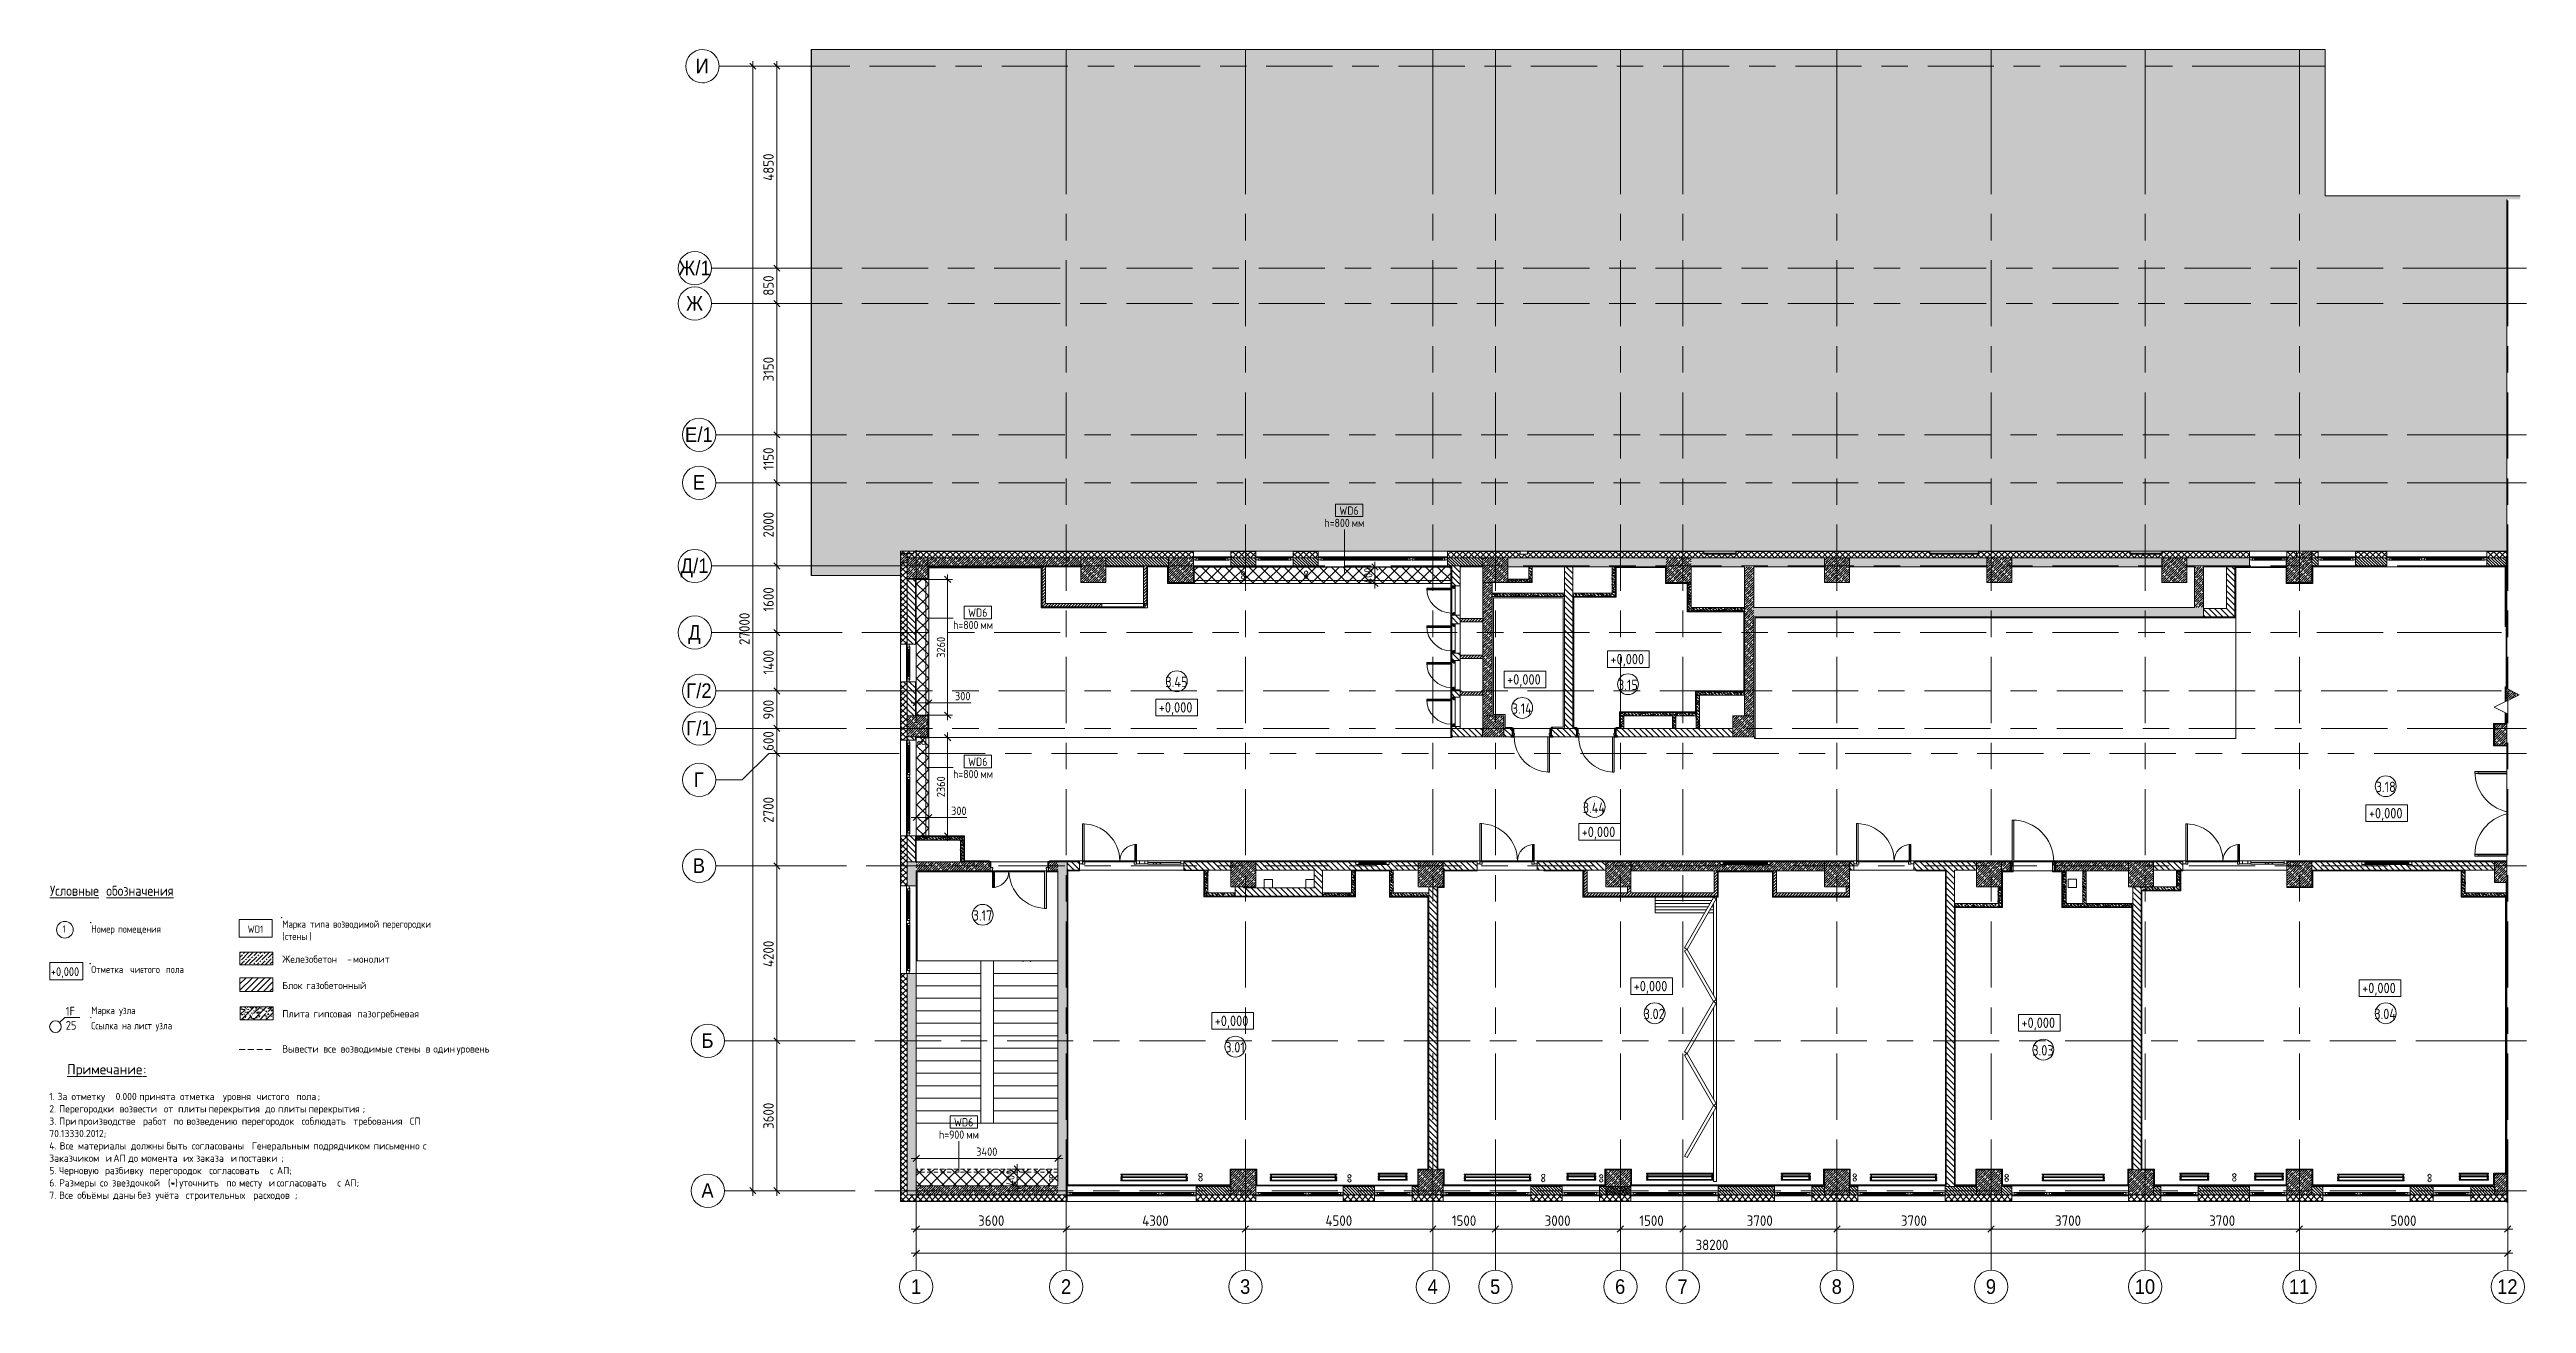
# Model space of a CAD drawing. Header units: millimetres. Extents: x 2623 to 211276, y -8553 to 29000.
# Drawn here: x 2623 to 62078, y -2706 to 27400 of the extents above; entities that cross this region are included whole.
import ezdxf

# ---------------------------------------------------------------- set-up
doc = ezdxf.new("R2010")
doc.units = ezdxf.units.MM
for name, pattern in [('200_ШТРИХ__ш1_п0_6_', [160, 100, -60]), ('ADSK_Штрих_ш2 п1', [210, 140, -70]), ('Осевая', [3175, 635, -476.25, 1587.5, -476.25])]:
    doc.linetypes.add(name, pattern=pattern)
for name, color, linetype, lineweight in [('A-ANNO-DIMS', 7, 'Continuous', 9), ('A-ANNO-DIMS-100', 7, 'Continuous', 9), ('A-AREA-IDEN', 7, 'Continuous', 9), ('A-DETL', 7, 'Continuous', 9), ('A-DETL-1', 7, 'ADSK_Штрих_ш2 п1', 9), ('A-DETL-GENF', 7, 'Continuous', 9), ('A-DETL-MBND-1', 7, '200_ШТРИХ__ш1_п0_6_', 9), ('A-GENM', 7, 'Continuous', 9), ('A-GLAZ', 7, 'Continuous', 9), ('A-GLAZ-CURT', 7, 'Continuous', 9), ('A-GLAZ-CWMG', 7, 'Continuous', 9), ('A-WALL', 7, 'Continuous', 9), ('A-WALL-1', 7, 'Continuous', 13), ('A-WALL-IDEN', 7, 'Continuous', 9), ('G-ANNO-DIMS', 7, 'Continuous', 9), ('G-ANNO-TEXT', 7, 'Continuous', 9), ('I-WALL', 7, 'Continuous', 9), ('S-COLS', 7, 'Continuous', 9), ('S-STRS', 7, 'Continuous', 9), ('Оси', 7, 'Continuous', 9), ('Оси-1', 7, 'Continuous', 20), ('Оси-2', 7, 'Осевая', 9)]:
    doc.layers.add(name, color=color, linetype=linetype, lineweight=lineweight)
for name, color, linetype, lineweight, true_color in [('A-DETL-GENF-1', 7, 'Continuous', 9, 0xe4eaf1), ('A-DETL-GENF-2', 9, 'Continuous', 9, 0x808080), ('A-DETL-GENF-3', 7, 'Continuous', 9, 0xc0c0c0), ('A-DETL-GENF-4', 7, 'Continuous', 9, 0xd4d4d4), ('A-DETL-GENF-5', 7, 'Continuous', 9, 0xaaaaaa), ('A-DETL-GENF-6', 7, 'Continuous', 9, 0xe2e2e2), ('A-DETL-MBND-2', 7, '200_ШТРИХ__ш1_п0_6_', 9, 0xff80c0), ('A-DOOR-1', 7, 'Continuous', 9, 0xaaaaaa), ('A-DOOR-2', 7, 'Continuous', 9, 0xe2e2e2), ('A-DOOR-FRAM-1', 7, 'Continuous', 9, 0xe2e2e2), ('A-DOOR-FRAM-2', 7, 'Continuous', 9, 0xaaaaaa), ('A-FLOR-1', 7, 'Continuous', 9, 0xaaaaaa), ('A-WALL-2', 7, 'Continuous', 9, 0xff80c0), ('G-ANNO-TEXT-1', 7, 'Continuous', 9, 0x3c3c3c), ('I-WALL-1', 7, 'Continuous', 9, 0x787878), ('M-EQPM-1', 7, 'Continuous', 9, 0xaaaaaa)]:
    doc.layers.add(name, color=color, linetype=linetype, lineweight=lineweight, true_color=true_color)
doc.styles.add('Arial', font='arial.ttf', dxfattribs={"width": 0.9, "height": 350})
doc.styles.add('GOST Common', font='GOST_Common.ttf', dxfattribs={"height": 245})
doc.styles.add('GOST Common_1', font='GOST_Common.ttf', dxfattribs={"height": 175})
doc.styles.add('GOST Common_2', font='GOST_Common.ttf', dxfattribs={"width": 0.9, "height": 210})
doc.styles.add('GOST Common_3', font='GOST_Common.ttf', dxfattribs={"width": 0.9, "height": 175})
doc.styles.add('GOST Common_4', font='GOST_Common.ttf', dxfattribs={"width": 0.9, "height": 245})
doc.styles.add('GOST Common_5', font='GOST_Common.ttf', dxfattribs={"width": 0.9, "height": 250})
doc.styles.add('GOST Common_6', font='GOST_Common.ttf', dxfattribs={"width": 0.9, "height": 200})
doc.styles.add('ISOCPEUR', font='isocpeur.ttf', dxfattribs={"width": 0.9, "height": 250})
doc.styles.add('ISOCPEUR_1', font='isocpeur.ttf', dxfattribs={"width": 0.9, "height": 200})
doc.dimstyles.new('ISO-2_0_0_9К_Средний_округл2', dxfattribs={"dimscale": 304.8, "dimtxt": 199.196235, "dimasz": 0.492126, "dimexe": 0.393701, "dimexo": 0, "dimgap": 0, "dimtad": 1, "dimdec": 0, "dimrnd": 10, "dimzin": 0, "dimdsep": 46, "dimtxsty": 'ISOCPEUR_1', "dimblk1": 'OBLIQUE', "dimblk2": 'OBLIQUE', "dimsah": 1, "dimcen": 0.09, "dimdle": 0.393701, "dimazin": 0, "dimtfac": 1, "dimtdec": 4, "dimtix": 1, "dimtmove": 1, "dimatfit": 3, "dimfxl": 1, "dimtvp": 1, "dimtolj": 1, "dimtzin": 0, "dimarcsym": 2})
doc.dimstyles.new('ISO-2_0_0_9К_Средний_округл2_1', dxfattribs={"dimscale": 304.8, "dimtxt": 199.196235, "dimasz": 0.492126, "dimexe": 0.393701, "dimexo": 0, "dimgap": 0, "dimtad": 1, "dimdec": 0, "dimrnd": 10, "dimzin": 0, "dimdsep": 46, "dimtxsty": 'ISOCPEUR_1', "dimblk1": 'OBLIQUE', "dimblk2": 'OBLIQUE', "dimsah": 1, "dimcen": 0.09, "dimdle": 0.393701, "dimazin": 0, "dimtfac": 1, "dimtdec": 4, "dimtix": 1, "dimtmove": 0, "dimatfit": 3, "dimfxl": 1, "dimtvp": 1, "dimtolj": 1, "dimtzin": 0, "dimarcsym": 2})
doc.dimstyles.new('ISO-2_5_0_9К_БОЛЬШОЙ', dxfattribs={"dimscale": 304.8, "dimtxt": 248.995294, "dimasz": 0.492126, "dimexe": 0.393701, "dimexo": 0.984252, "dimgap": 0, "dimtad": 1, "dimdec": 0, "dimrnd": 10, "dimzin": 0, "dimdsep": 46, "dimtxsty": 'ISOCPEUR', "dimblk1": 'OBLIQUE', "dimblk2": 'OBLIQUE', "dimsah": 1, "dimcen": 0.09, "dimdle": 0.393701, "dimazin": 0, "dimtfac": 1, "dimtdec": 4, "dimtix": 1, "dimtmove": 0, "dimatfit": 3, "dimfxl": 1, "dimtvp": 1, "dimtolj": 1, "dimtzin": 0, "dimarcsym": 2})
pattern_1 = [(135, (23318.383, 0), (-35.35534, -35.35534), [])]
pattern_2 = [(135, (23318.38, 0), (-70.71068, -70.71068), [])]
pattern_3 = [(45, (23318.38, 0), (-70.71068, 70.71068), []), (135, (23318.38, 0), (-70.71068, -70.71068), [])]
pattern_4 = [(45, (23318.38, 0), (-57.02463, 57.02463), []), (45, (23375.41, 0), (-57.02463, 57.02463), [100.806, -20.161, 3.353, -16.808])]
pattern_5 = [(135, (1826.41, 164.685), (-14.14214, -14.14214), []), (225, (1826.41, 164.685), (14.14214, -14.14214), [])]
pattern_6 = [(45, (-296.384, 164.685), (-14.1421, 14.1421), []), (135, (-296.384, 164.685), (-14.1421, -14.1421), [])]
pattern_7 = [(135, (23318.38, 0), (-75.43415, -75.43415), [106.68, -17.78, 3.556, -17.78]), (135, (23318.38, 75.39), (-75.43415, -75.43415), []), (50, (23318.38, 0), (127.52922, -11.15758), [13.335, -146.685]), (355, (23318.38, 0), (-24.66966, 133.74002), [10.668, -117.348]), (100.451, (23329.01, -0.93), (102.85973, 122.58178), [11.333, -124.663]), (46.184, (23318.38, 35.56), (189.75516, -29.43036), [20.002, -220.027]), (96.636, (23334.2, 33.1), (166.1822, 173.1996), [17, -186.995]), (351.184, (23318.38, 35.56), (166.1839, 173.1976), [16.002, -176.022]), (21, (23336.16, 26.67), (106.13027, -71.58603), [13.335, -146.685]), (326, (23336.16, 26.67), (43.26188, 128.93175), [10.668, -117.348]), (71.451, (23345.01, 20.7), (149.39198, 57.34505), [11.333, -124.663]), (37.5, (23318.383, 0), (2.16223, 59.188357), [3.353, -112.573, 3.353, -115.773, -117.792]), (37.5, (23318.383, 0), (2.16223, 59.188357), [-235.052, 3.353, -114.44]), (7.5, (23318.383, 0), (46.77386, 70.12615), [3.353, -64.567, 3.353, -109.906, -44.894]), (7.5, (23318.383, 0), (46.77386, 70.12615), [-181.178, 3.353, -41.542]), (327.5, (23278.734, 0), (94.91367, -4.010093), [3.353, -41.097, 3.353, -135.331, -184.023]), (327.5, (23278.734, 0), (94.91367, -4.010093), [-183.134, 3.353, -180.67]), (317.5, (23260.954, 0), (103.69057, 17.79882), [3.353, -54.432, 3.353, -88.748, -130.683]), (317.5, (23260.954, 0), (103.69057, 17.79882), [-149.885, 3.353, -127.33])]
pattern_8 = [(45, (23318.383, 0), (-35.35534, 35.35534), [])]
pattern_9 = [(45, (27406.78, 11912.37), (-141.4214, 141.4214), []), (135, (27406.78, 11912.37), (-141.4214, -141.4214), [])]
pattern_10 = [(315, (22768.78, 26903.37), (141.4214, 141.4214), []), (45, (22768.78, 26903.37), (-141.4214, 141.4214), [])]
pattern_11 = [(315, (25668.78, 26903.37), (141.4214, 141.4214), []), (45, (25668.78, 26903.37), (-141.4214, 141.4214), [])]
pattern_12 = [(225, (124565, 18932.5), (141.421, -141.421), []), (315, (124565, 18932.5), (141.421, 141.421), [])]

msp = doc.modelspace()

# ---------------------------------------------------------------- texts
at = {"layer": 'A-AREA-IDEN', "char_height": 250, "attachment_point": 1, "style": 'GOST Common_5'}
for s, insert, width in [('3.45', (29406.9, 12341.2), 685.443), ('3.15', (40271, 12269.9), 606.076), ('3.14', (37721, 11700.9), 627.721), ('3.18', (58458.6, 9821.5), 606.076), ('3.44', (39426.2, 9321.5), 707.088), ('3.17', (24780.7, 6735), 606.076), ('3.02', (40886.9, 4370.2), 663.797), ('3.04', (58425.7, 4370.2), 685.443), ('3.01', (30845.1, 3569.6), 606.076), ('3.03', (50216.8, 3496.5), 663.797)]:
    msp.add_mtext(s, dxfattribs=dict(at, insert=insert, width=width))
at = {"layer": 'A-WALL-IDEN', "char_height": 200, "attachment_point": 1, "style": 'GOST Common_6'}
for s, insert, width in [('h=800', (33224.3, 16133.6), 793.671), ('WD6', (33583.6, 16430.6), 584.43), ('мм', (33879.1, 16133.6), 360.759), ('h=800', (24311.3, 13683.6), 793.671), ('WD6', (24670.7, 13980.5), 584.43), ('мм', (24966.2, 13683.6), 360.759), ('WD6', (24670.7, 10401.4), 584.43), ('h=800', (24311.3, 10104.5), 793.671), ('мм', (24966.2, 10104.5), 360.759), ('h=900', (23972.8, 1448.1), 793.671), ('WD6', (24332.1, 1745), 584.43), ('мм', (24627.6, 1448.1), 360.759)]:
    msp.add_mtext(s, dxfattribs=dict(at, insert=insert, width=width))
at = {"layer": 'G-ANNO-DIMS', "char_height": 250, "width": 1028.823, "attachment_point": 1, "line_spacing_factor": 1.022761, "style": 'GOST Common_5'}
for insert in [(40090.8, 12890), (37609.2, 12401.9), (29248.9, 11730.6), (58295.5, 9189.6), (39399.2, 8740.4), (40648.1, 5038.3), (58134, 4993), (30591.4, 4204.3), (49956, 4159.1)]:
    msp.add_mtext('+0,000', dxfattribs=dict(at, insert=insert))
at = {"layer": 'G-ANNO-TEXT', "attachment_point": 1}
for s, insert, char_height, width, style in [('\\LУсловные', (2631.8, 7325.6), 245, 1550.544, 'GOST Common_4'), ('\\L\\fGOST Common|b0|i0|c204|p34|;\\W.9;\\L ', (3911.1, 7325.6), 245, 90.911, 'GOST Common_4'), ('\\Lобозначения', (3986.1, 7325.6), 245, 2111.164, 'GOST Common_4'), ('\\fGOST Common|b0|i0|c204|p34|;\\W.9;1', (2934.4, 6371.5), 175, 95.962, 'GOST Common_3'), ('Номер', (3622.9, 6371.5), 175, 712.139, 'GOST Common_3'), ('\\fGOST Common|b0|i0|c204|p34|;\\W.9; ', (4210.5, 6371.5), 175, 65.658, 'GOST Common_3'), ('помещения', (4264.6, 6371.5), 175, 1298.012, 'GOST Common_3'), ('\\fGOST Common|b0|i0|c204|p34|;\\W.9; ', (5335.6, 6371.5), 175, 65.658, 'GOST Common_3'), ('WD1', (7379.1, 6367.7), 175, 459.607, 'GOST Common_3'), ('\\fGOST Common|b0|i0|c204|p34|;\\W.9;(', (8209.4, 6193.3), 175, 75.759, 'GOST Common_3'), ('Марка', (8209.4, 6489.6), 175, 747.493, 'GOST Common_3'), ('стены', (8271.9, 6193.3), 175, 712.139, 'GOST Common_3'), ('\\fGOST Common|b0|i0|c204|p34|;\\W.9; ', (8826.2, 6489.6), 175, 65.658, 'GOST Common_3'), ('\\fGOST Common|b0|i0|c204|p34|;\\W.9;)', (8859.5, 6193.3), 175, 75.759, 'GOST Common_3'), ('типа', (8880.4, 6489.6), 175, 595.974, 'GOST Common_3'), ('\\fGOST Common|b0|i0|c204|p34|;\\W.9; ', (9372.1, 6489.6), 175, 65.658, 'GOST Common_3'), ('возводимой', (9426.3, 6489.6), 175, 1368.721, 'GOST Common_3'), ('\\fGOST Common|b0|i0|c204|p34|;\\W.9; ', (10555.6, 6489.6), 175, 65.658, 'GOST Common_3'), ('перегородки', (10609.7, 6489.6), 175, 1500.037, 'GOST Common_3'), ('\\fGOST Common|b0|i0|c204|p34|;\\W.9; ', (11847.4, 6489.6), 175, 65.658, 'GOST Common_3'), ('Отметка', (3624.3, 5401.5), 175, 1070.734, 'GOST Common_3'), ('\\fGOST Common|b0|i0|c204|p34|;\\W.9; ', (4507.7, 5401.5), 175, 65.658, 'GOST Common_3'), ('\\fGOST Common|b0|i0|c204|p34|;\\W.9; ', (5362, 5401.5), 175, 65.658, 'GOST Common_3'), ('\\fGOST Common|b0|i0|c204|p34|;\\W.9; ', (5878.7, 5401.5), 175, 65.658, 'GOST Common_3'), ('чистого', (4561.9, 5401.5), 175, 969.721, 'GOST Common_3'), ('пола', (5416.2, 5401.5), 175, 560.62, 'GOST Common_3'), ('1F', (3013.2, 4416.3), 210, 282.835, 'GOST Common_2'), ('Марка', (3623.1, 4417.3), 175, 747.493, 'GOST Common_3'), ('\\fGOST Common|b0|i0|c204|p34|;\\W.9; ', (4239.9, 4417.3), 175, 65.658, 'GOST Common_3'), ('узла', (4294.1, 4417.3), 175, 550.519, 'GOST Common_3'), ('\\fGOST Common|b0|i0|c204|p34|;\\W.9; ', (4748.3, 4417.3), 175, 65.658, 'GOST Common_3'), ('25', (3013.2, 4077.1), 210, 323.24, 'GOST Common_2'), ('Ссылка', (3623.1, 4052.3), 175, 828.304, 'GOST Common_3'), ('\\fGOST Common|b0|i0|c204|p34|;\\W.9; ', (4306.6, 4052.3), 175, 65.658, 'GOST Common_3'), ('на', (4360.7, 4052.3), 175, 287.886, 'GOST Common_3'), ('\\fGOST Common|b0|i0|c204|p34|;\\W.9; ', (4598.3, 4052.3), 175, 65.658, 'GOST Common_3'), ('лист', (4652.4, 4052.3), 175, 560.62, 'GOST Common_3'), ('\\fGOST Common|b0|i0|c204|p34|;\\W.9; ', (5115, 4052.3), 175, 65.658, 'GOST Common_3'), ('узла', (5169.2, 4052.3), 175, 550.519, 'GOST Common_3')]:
    msp.add_mtext(s, dxfattribs=dict(at, insert=insert, char_height=char_height, width=width, style=style))
at = {"layer": 'G-ANNO-TEXT-1', "attachment_point": 1}
for s, insert, char_height, width, style in [('+0,000', (2655.7, 5365.5), 210, 888.911, 'GOST Common_2'), ('Железобетон', (8209.4, 5647.3), 175, 1756.497, 'GOST Common_1'), (' - ', (9658.7, 5647.3), 175, 297.426, 'GOST Common_1'), ('монолит', (9904.1, 5647.3), 175, 1116.751, 'GOST Common_1'), ('Блок', (8209.4, 5015.9), 175, 622.911, 'GOST Common_1'), ('\\fGOST Common|b0|i0|c204|p34|; ', (8723.4, 5015.9), 175, 72.954, 'GOST Common_1'), ('газобетонный', (8783.6, 5015.9), 175, 1879.957, 'GOST Common_1'), ('Плита', (8209.4, 4335.9), 175, 830.548, 'GOST Common_1'), ('\\fGOST Common|b0|i0|c204|p34|; ', (8894.7, 4335.9), 175, 72.954, 'GOST Common_1'), ('гипсовая', (8954.9, 4335.9), 175, 1206.54, 'GOST Common_1'), ('\\fGOST Common|b0|i0|c204|p34|; ', (9950.4, 4335.9), 175, 72.954, 'GOST Common_1'), ('пазогребневая', (10010.6, 4335.9), 175, 1992.193, 'GOST Common_1'), ('\\LПримечание', (3042.5, 3038.8), 245, 2216.666, 'GOST Common'), ('Вывести', (8209.4, 3492.3), 175, 1116.751, 'GOST Common_1'), ('\\fGOST Common|b0|i0|c204|p34|; ', (9130.8, 3492.3), 175, 72.954, 'GOST Common_1'), ('все', (9191, 3492.3), 175, 432.11, 'GOST Common_1'), ('\\fGOST Common|b0|i0|c204|p34|; ', (9547.6, 3492.3), 175, 72.954, 'GOST Common_1'), ('возводимые', (9607.8, 3492.3), 175, 1537.637, 'GOST Common_1'), ('\\fGOST Common|b0|i0|c204|p34|; ', (10876.4, 3492.3), 175, 72.954, 'GOST Common_1'), ('стены', (10936.6, 3492.3), 175, 791.266, 'GOST Common_1'), ('\\fGOST Common|b0|i0|c204|p34|; ', (11589.5, 3492.3), 175, 72.954, 'GOST Common_1'), ('\\fGOST Common|b0|i0|c204|p34|;в', (11649.7, 3492.3), 175, 151.519, 'GOST Common_1'), ('\\fGOST Common|b0|i0|c204|p34|; ', (11774.7, 3492.3), 175, 72.954, 'GOST Common_1'), ('один', (11834.9, 3492.3), 175, 606.076, 'GOST Common_1'), ('\\fGOST Common|b0|i0|c204|p34|; ', (12335, 3492.3), 175, 72.954, 'GOST Common_1'), ('уровень', (12395.1, 3492.3), 175, 1060.633, 'GOST Common_1'), ('\\L\\fGOST Common|b0|i0|c204|p34|;\\L:', (4871.4, 3038.8), 245, 89.789, 'GOST Common'), ('1. ', (2616.7, 2350.7), 175, 241.308, 'GOST Common_1'), ('2. ', (2616.7, 2054.4), 175, 286.202, 'GOST Common_1'), ('За', (2815.8, 2350.7), 175, 331.097, 'GOST Common_1'), ('Перегородки', (2852.8, 2054.4), 175, 1683.544, 'GOST Common_1'), ('\\fGOST Common|b0|i0|c204|p34|; ', (3088.9, 2350.7), 175, 72.954, 'GOST Common_1'), ('отметку', (3149.1, 2350.7), 175, 1156.033, 'GOST Common_1'), (' 0.000 ', (4103, 2350.7), 175, 813.713, 'GOST Common_1'), ('\\fGOST Common|b0|i0|c204|p34|; ', (4241.9, 2054.4), 175, 72.954, 'GOST Common_1'), ('возвести', (4302.1, 2054.4), 175, 1217.763, 'GOST Common_1'), ('принята', (4774.3, 2350.7), 175, 1116.751, 'GOST Common_1'), ('\\fGOST Common|b0|i0|c204|p34|; ', (5306.8, 2054.4), 175, 72.954, 'GOST Common_1'), ('от', (5367, 2054.4), 175, 342.321, 'GOST Common_1'), ('\\fGOST Common|b0|i0|c204|p34|; ', (5649.4, 2054.4), 175, 72.954, 'GOST Common_1'), ('\\fGOST Common|b0|i0|c204|p34|; ', (5695.7, 2350.7), 175, 72.954, 'GOST Common_1'), ('плиты', (5709.6, 2054.4), 175, 813.713, 'GOST Common_1'), ('отметка', (5755.9, 2350.7), 175, 1172.869, 'GOST Common_1'), ('\\fGOST Common|b0|i0|c204|p34|; ', (6381, 2054.4), 175, 72.954, 'GOST Common_1'), ('перекрытия', (6441.2, 2054.4), 175, 1571.307, 'GOST Common_1'), ('\\fGOST Common|b0|i0|c204|p34|; ', (6723.6, 2350.7), 175, 72.954, 'GOST Common_1'), ('уровня', (6783.8, 2350.7), 175, 909.114, 'GOST Common_1'), ('\\fGOST Common|b0|i0|c204|p34|; ', (7533.9, 2350.7), 175, 72.954, 'GOST Common_1'), ('чистого', (7594.1, 2350.7), 175, 1077.468, 'GOST Common_1'), ('\\fGOST Common|b0|i0|c204|p34|; ', (7737.7, 2054.4), 175, 72.954, 'GOST Common_1'), ('до', (7797.9, 2054.4), 175, 303.038, 'GOST Common_1'), ('\\fGOST Common|b0|i0|c204|p34|; ', (8047.9, 2054.4), 175, 72.954, 'GOST Common_1'), ('плиты', (8108.1, 2054.4), 175, 813.713, 'GOST Common_1'), ('\\fGOST Common|b0|i0|c204|p34|; ', (8483.1, 2350.7), 175, 72.954, 'GOST Common_1'), ('пола', (8543.3, 2350.7), 175, 622.911, 'GOST Common_1'), ('\\fGOST Common|b0|i0|c204|p34|; ', (8779.5, 2054.4), 175, 72.954, 'GOST Common_1'), ('перекрытия', (8839.7, 2054.4), 175, 1571.307, 'GOST Common_1'), ('\\fGOST Common|b0|i0|c204|p34|;;', (9057.3, 2350.7), 175, 72.954, 'GOST Common_1'), ('\\fGOST Common|b0|i0|c204|p34|;;', (10136.1, 2054.4), 175, 72.954, 'GOST Common_1'), ('3. ', (2616.7, 1758), 175, 286.202, 'GOST Common_1'), ('70.13330.2012;', (2616.7, 1461.7), 175, 1773.333, 'GOST Common_1'), ('При', (2852.8, 1758), 175, 471.392, 'GOST Common_1'), ('\\fGOST Common|b0|i0|c204|p34|; ', (3241.7, 1758), 175, 72.954, 'GOST Common_1'), ('производстве', (3301.9, 1758), 175, 1823.839, 'GOST Common_1'), ('\\fGOST Common|b0|i0|c204|p34|; ', (4806.7, 1758), 175, 72.954, 'GOST Common_1'), ('работ', (4866.9, 1758), 175, 813.713, 'GOST Common_1'), ('\\fGOST Common|b0|i0|c204|p34|; ', (5538.3, 1758), 175, 72.954, 'GOST Common_1'), ('по', (5598.5, 1758), 175, 303.038, 'GOST Common_1'), ('\\fGOST Common|b0|i0|c204|p34|; ', (5848.5, 1758), 175, 72.954, 'GOST Common_1'), ('возведению', (5908.7, 1758), 175, 1537.637, 'GOST Common_1'), ('\\fGOST Common|b0|i0|c204|p34|; ', (7177.4, 1758), 175, 72.954, 'GOST Common_1'), ('перегородок', (7237.6, 1758), 175, 1666.708, 'GOST Common_1'), ('\\fGOST Common|b0|i0|c204|p34|; ', (8612.8, 1758), 175, 72.954, 'GOST Common_1'), ('соблюдать', (8673, 1758), 175, 1431.012, 'GOST Common_1'), ('\\fGOST Common|b0|i0|c204|p34|; ', (9853.7, 1758), 175, 72.954, 'GOST Common_1'), ('требования', (9913.9, 1758), 175, 1571.307, 'GOST Common_1'), ('\\fGOST Common|b0|i0|c204|p34|; ', (11210.3, 1758), 175, 72.954, 'GOST Common_1'), ('СП', (11270.5, 1758), 175, 319.873, 'GOST Common_1'), ('\\fGOST Common|b0|i0|c204|p34|; ', (11534.4, 1758), 175, 72.954, 'GOST Common_1'), ('4. ', (2616.7, 1165.4), 175, 303.038, 'GOST Common_1'), ('Заказчиком', (2616.7, 869), 175, 1565.696, 'GOST Common_1'), ('Все', (2866.7, 1165.4), 175, 454.557, 'GOST Common_1'), ('\\fGOST Common|b0|i0|c204|p34|; ', (3241.7, 1165.4), 175, 72.954, 'GOST Common_1'), ('материалы', (3301.9, 1165.4), 175, 1470.295, 'GOST Common_1'), ('\\fGOST Common|b0|i0|c204|p34|; ', (3908.5, 869), 175, 72.954, 'GOST Common_1'), ('\\fGOST Common|b0|i0|c204|p34|;и', (3968.7, 869), 175, 151.519, 'GOST Common_1'), ('\\fGOST Common|b0|i0|c204|p34|; ', (4093.7, 869), 175, 72.954, 'GOST Common_1'), ('АП', (4153.9, 869), 175, 359.156, 'GOST Common_1'), ('\\fGOST Common|b0|i0|c204|p34|; ', (4450.2, 869), 175, 72.954, 'GOST Common_1'), ('до', (4510.4, 869), 175, 303.038, 'GOST Common_1'), ('\\fGOST Common|b0|i0|c204|p34|; ', (4515, 1165.4), 175, 72.954, 'GOST Common_1'), ('должны', (4575.2, 1165.4), 175, 965.232, 'GOST Common_1'), ('\\fGOST Common|b0|i0|c204|p34|; ', (4760.4, 869), 175, 72.954, 'GOST Common_1'), ('момента', (4820.6, 869), 175, 1150.422, 'GOST Common_1'), ('\\fGOST Common|b0|i0|c204|p34|; ', (5371.6, 1165.4), 175, 72.954, 'GOST Common_1'), ('быть', (5431.8, 1165.4), 175, 662.194, 'GOST Common_1'), ('\\fGOST Common|b0|i0|c204|p34|; ', (5769.8, 869), 175, 72.954, 'GOST Common_1'), ('их', (5830, 869), 175, 303.038, 'GOST Common_1'), ('\\fGOST Common|b0|i0|c204|p34|; ', (5978.2, 1165.4), 175, 72.954, 'GOST Common_1'), ('согласованы', (6038.4, 1165.4), 175, 1672.32, 'GOST Common_1'), ('\\fGOST Common|b0|i0|c204|p34|; ', (6080.1, 869), 175, 72.954, 'GOST Common_1'), ('заказа', (6140.2, 869), 175, 937.173, 'GOST Common_1'), ('\\fGOST Common|b0|i0|c204|p34|; ', (6913.5, 869), 175, 72.954, 'GOST Common_1'), ('\\fGOST Common|b0|i0|c204|p34|;и', (6973.7, 869), 175, 151.519, 'GOST Common_1'), ('\\fGOST Common|b0|i0|c204|p34|; ', (7098.7, 869), 175, 72.954, 'GOST Common_1'), ('поставки', (7158.9, 869), 175, 1245.822, 'GOST Common_1'), ('\\fGOST Common|b0|i0|c204|p34|; ', (7418.2, 1165.4), 175, 72.954, 'GOST Common_1'), ('Генеральным', (7478.4, 1165.4), 175, 1717.215, 'GOST Common_1'), ('\\fGOST Common|b0|i0|c204|p34|;;', (8186.8, 869), 175, 72.954, 'GOST Common_1'), ('\\fGOST Common|b0|i0|c204|p34|; ', (8895.2, 1165.4), 175, 72.954, 'GOST Common_1'), ('подрядчиком', (8955.4, 1165.4), 175, 1683.544, 'GOST Common_1'), ('\\fGOST Common|b0|i0|c204|p34|; ', (10344.5, 1165.4), 175, 72.954, 'GOST Common_1'), ('письменно', (10404.7, 1165.4), 175, 1358.059, 'GOST Common_1'), ('\\fGOST Common|b0|i0|c204|p34|; ', (11525.2, 1165.4), 175, 72.954, 'GOST Common_1'), ('\\fGOST Common|b0|i0|c204|p34|;с', (11585.4, 1165.4), 175, 129.072, 'GOST Common_1'), ('\\fGOST Common|b0|i0|c204|p34|; ', (11691.9, 1165.4), 175, 72.954, 'GOST Common_1'), ('5. ', (2616.7, 572.7), 175, 286.202, 'GOST Common_1'), ('6. ', (2616.7, 276.4), 175, 286.202, 'GOST Common_1'), ('Черновую', (2852.8, 572.7), 175, 1262.658, 'GOST Common_1'), ('Размеры', (2852.8, 276.4), 175, 1116.751, 'GOST Common_1'), ('\\fGOST Common|b0|i0|c204|p34|; ', (3774.2, 276.4), 175, 72.954, 'GOST Common_1'), ('со', (3834.4, 276.4), 175, 280.591, 'GOST Common_1'), ('\\fGOST Common|b0|i0|c204|p34|; ', (3894.6, 572.7), 175, 72.954, 'GOST Common_1'), ('разбивку', (3954.8, 572.7), 175, 1217.763, 'GOST Common_1'), ('\\fGOST Common|b0|i0|c204|p34|; ', (4065.9, 276.4), 175, 72.954, 'GOST Common_1'), ('звездочкой', (4126.1, 276.4), 175, 1492.742, 'GOST Common_1'), ('\\fGOST Common|b0|i0|c204|p34|; ', (4959.5, 572.7), 175, 72.954, 'GOST Common_1'), ('перегородок', (5019.7, 572.7), 175, 1666.708, 'GOST Common_1'), (' (*) ', (5357.7, 276.4), 175, 460.169, 'GOST Common_1'), ('уточнить', (5737.4, 276.4), 175, 1290.717, 'GOST Common_1'), ('\\fGOST Common|b0|i0|c204|p34|; ', (6394.9, 572.7), 175, 72.954, 'GOST Common_1'), ('согласовать', (6455.1, 572.7), 175, 1694.767, 'GOST Common_1'), ('\\fGOST Common|b0|i0|c204|p34|; ', (6802.4, 276.4), 175, 72.954, 'GOST Common_1'), ('по', (6862.6, 276.4), 175, 303.038, 'GOST Common_1'), ('\\fGOST Common|b0|i0|c204|p34|; ', (7112.6, 276.4), 175, 72.954, 'GOST Common_1'), ('месту', (7172.8, 276.4), 175, 791.266, 'GOST Common_1'), ('\\fGOST Common|b0|i0|c204|p34|; ', (7825.6, 276.4), 175, 72.954, 'GOST Common_1'), ('\\fGOST Common|b0|i0|c204|p34|; ', (7853.4, 572.7), 175, 72.954, 'GOST Common_1'), ('\\fGOST Common|b0|i0|c204|p34|;и', (7885.8, 276.4), 175, 151.519, 'GOST Common_1'), ('\\fGOST Common|b0|i0|c204|p34|;с', (7913.6, 572.7), 175, 129.072, 'GOST Common_1'), ('\\fGOST Common|b0|i0|c204|p34|; ', (8010.8, 276.4), 175, 72.954, 'GOST Common_1'), ('\\fGOST Common|b0|i0|c204|p34|; ', (8020.1, 572.7), 175, 72.954, 'GOST Common_1'), ('согласовать', (8071, 276.4), 175, 1694.767, 'GOST Common_1'), ('АП', (8080.3, 572.7), 175, 359.156, 'GOST Common_1'), ('\\fGOST Common|b0|i0|c204|p34|;;', (8376.6, 572.7), 175, 72.954, 'GOST Common_1'), ('\\fGOST Common|b0|i0|c204|p34|; ', (9469.4, 276.4), 175, 72.954, 'GOST Common_1'), ('\\fGOST Common|b0|i0|c204|p34|;с', (9529.6, 276.4), 175, 129.072, 'GOST Common_1'), ('\\fGOST Common|b0|i0|c204|p34|; ', (9636.1, 276.4), 175, 72.954, 'GOST Common_1'), ('АП', (9696.2, 276.4), 175, 359.156, 'GOST Common_1'), ('\\fGOST Common|b0|i0|c204|p34|;;', (9992.6, 276.4), 175, 72.954, 'GOST Common_1'), ('7. ', (2616.7, -20), 175, 286.202, 'GOST Common_1'), ('Все', (2852.8, -20), 175, 454.557, 'GOST Common_1'), ('\\fGOST Common|b0|i0|c204|p34|; ', (3227.8, -20), 175, 72.954, 'GOST Common_1'), ('объёмы', (3288, -20), 175, 970.844, 'GOST Common_1'), ('\\fGOST Common|b0|i0|c204|p34|; ', (4089.1, -20), 175, 72.954, 'GOST Common_1'), ('даны', (4149.3, -20), 175, 639.747, 'GOST Common_1'), ('\\fGOST Common|b0|i0|c204|p34|; ', (4677.1, -20), 175, 72.954, 'GOST Common_1'), ('без', (4737.3, -20), 175, 443.333, 'GOST Common_1'), ('\\fGOST Common|b0|i0|c204|p34|; ', (5103.1, -20), 175, 72.954, 'GOST Common_1'), ('учёта', (5163.3, -20), 175, 813.713, 'GOST Common_1'), ('\\fGOST Common|b0|i0|c204|p34|; ', (5834.6, -20), 175, 72.954, 'GOST Common_1'), ('строительных', (5894.8, -20), 175, 1891.181, 'GOST Common_1'), ('\\fGOST Common|b0|i0|c204|p34|; ', (7455.2, -20), 175, 72.954, 'GOST Common_1'), ('расходов', (7515.4, -20), 175, 1206.54, 'GOST Common_1'), ('\\fGOST Common|b0|i0|c204|p34|;;', (8510.9, -20), 175, 72.954, 'GOST Common_1')]:
    msp.add_mtext(s, dxfattribs=dict(at, insert=insert, char_height=char_height, width=width, style=style))
at = {"layer": 'Оси', "char_height": 350, "attachment_point": 1, "style": 'Arial'}
for s, insert, width in [('\\fArial|b0|i0|c204|p34|;\\W.9;И', (18129.6, 27181), 389.62), ('\\fArial|b0|i0|c204|p34|;\\W.9;Ж', (17714.7, 22331), 497.848), ('/1', (18125.4, 22331), 454.557), ('\\fArial|b0|i0|c204|p34|;\\W.9;Ж', (17902.3, 21481), 497.848), ('\\fArial|b0|i0|c204|p34|;\\W.9;Е', (17875.9, 18331), 360.759), ('/1', (18173.6, 18331), 454.557), ('\\fArial|b0|i0|c204|p34|;\\W.9;Е', (18063.1, 17181), 360.759), ('\\fArial|b0|i0|c204|p34|;\\W.9;Д', (17768.2, 15181), 367.975), ('/1', (18071.8, 15181), 454.557), ('\\fArial|b0|i0|c204|p34|;\\W.9;Д', (17955.9, 13581), 367.975), ('\\fArial|b0|i0|c204|p34|;\\W.9;Г', (17902.5, 12181), 295.823), ('/2', (18146.6, 12181), 454.557), ('/1', (18146.6, 11281), 454.557), ('\\fArial|b0|i0|c204|p34|;\\W.9;Г', (17902.5, 11281), 295.823), ('\\fArial|b0|i0|c204|p34|;\\W.9;Г', (18090.1, 10046), 295.823), ('\\fArial|b0|i0|c204|p34|;\\W.9;В', (18063.1, 7981), 360.759), ('\\fArial|b0|i0|c204|p34|;\\W.9;Б', (18273.2, 3781), 353.544), ('\\fArial|b0|i0|c204|p34|;\\W.9;А', (18270.1, 181), 360.759), ('\\fArial|b0|i0|c204|p34|;\\W.9;1', (23300.9, -2125.6), 303.038), ('\\fArial|b0|i0|c204|p34|;\\W.9;2', (26900.9, -2125.6), 303.038), ('\\fArial|b0|i0|c204|p34|;\\W.9;3', (31200.9, -2125.6), 303.038), ('\\fArial|b0|i0|c204|p34|;\\W.9;4', (35700.9, -2125.6), 303.038), ('\\fArial|b0|i0|c204|p34|;\\W.9;5', (37200.9, -2125.6), 303.038), ('\\fArial|b0|i0|c204|p34|;\\W.9;6', (40200.9, -2125.6), 303.038), ('\\fArial|b0|i0|c204|p34|;\\W.9;7', (41700.9, -2125.6), 303.038), ('\\fArial|b0|i0|c204|p34|;\\W.9;8', (45400.9, -2125.6), 303.038), ('\\fArial|b0|i0|c204|p34|;\\W.9;9', (49100.9, -2125.6), 303.038), ('10', (52675.8, -2125.6), 606.076), ('11', (56375.8, -2125.6), 606.076), ('12', (61375.8, -2125.6), 606.076)]:
    msp.add_mtext(s, dxfattribs=dict(at, insert=insert, width=width))

# ---------------------------------------------------------------- blocks, each defined once
blk = doc.blocks.new('BSC_Колонна _Прямоугольная - 600х600-23286269-План монтажа стен и перегородок 3 этажа в осях 1-12')
at = {"layer": 'S-COLS'}
h = blk.add_hatch(dxfattribs=at)
h.set_pattern_fill('FP_4', color=256, style=0, pattern_type=2)
h.set_pattern_definition([(45, (-29509.74, -7600), (-57.02463, 57.02463), []), (45, (-29452.72, -7600), (-57.02463, 57.02463), [100.806, -20.161, 3.353, -16.808])])
h.paths.add_polyline_path([(-300, -300), (300, -300), (300, 300), (-300, 300)])
for p, q in [((300, 300), (-300, 300)), ((-300, 300), (-300, -300)), ((300, -300), (300, 300)), ((-300, -300), (300, -300))]:
    blk.add_line(p, q, dxfattribs=at)
blk = doc.blocks.new('BSC_Колонна _Прямоугольная - 600х600-V1-План монтажа стен и перегородок 3 этажа в осях 1-12')
at = {"layer": 'S-COLS'}
h = blk.add_hatch(dxfattribs=at)
h.set_pattern_fill('FP_5', color=256, style=0, pattern_type=2)
h.set_pattern_definition([(45, (-25860, -200), (-57.02463, 57.02463), []), (45, (-25802.975, -200), (-57.02463, 57.02463), [100.806, -20.161, 3.353, -16.808])])
h.paths.add_polyline_path([(-93, -300), (300, -300), (300, 300), (-300, 300), (-300, -300)])
for p, q in [((300, 300), (-300, 300)), ((-300, 300), (-300, -300)), ((300, -300), (300, 300)), ((-300, -300), (300, -300))]:
    blk.add_line(p, q, dxfattribs=at)
blk = doc.blocks.new('BSC_Колонна _Прямоугольная - 600х600-V2-План монтажа стен и перегородок 3 этажа в осях 1-12')
at = {"layer": 'S-COLS'}
h = blk.add_hatch(dxfattribs=at)
h.set_pattern_fill('FP_6', color=256, style=0, pattern_type=2)
h.set_pattern_definition([(45, (-29509.74, -200), (-57.02463, 57.02463), []), (45, (-29452.72, -200), (-57.02463, 57.02463), [100.806, -20.161, 3.353, -16.808])])
h.paths.add_polyline_path([(-300, -300), (300, -300), (300, 300), (-300, 300), (-300, -251)])
for p, q in [((300, 300), (-300, 300)), ((-300, 300), (-300, -300)), ((300, -300), (300, 300)), ((-300, -300), (300, -300))]:
    blk.add_line(p, q, dxfattribs=at)
blk = doc.blocks.new('BSC_Колонна _Прямоугольная - 600х600-V3-План монтажа стен и перегородок 3 этажа в осях 1-12')
at = {"layer": 'S-COLS'}
h = blk.add_hatch(dxfattribs=at)
h.set_pattern_fill('FP_7', color=256, style=0, pattern_type=2)
h.set_pattern_definition([(45, (-14010, -14900), (-57.02463, 57.02463), []), (45, (-13952.975, -14900), (-57.02463, 57.02463), [100.806, -20.161, 3.353, -16.808])])
h.paths.add_polyline_path([(-300, -300), (300, -300), (300, 300), (-300, 300), (-300, 112)])
for p, q in [((300, 300), (-300, 300)), ((-300, 300), (-300, -300)), ((300, -300), (300, 300)), ((-300, -300), (300, -300))]:
    blk.add_line(p, q, dxfattribs=at)
blk = doc.blocks.new('BSC_Колонна _Прямоугольная - 600х600-V4-План монтажа стен и перегородок 3 этажа в осях 1-12')
at = {"layer": 'S-COLS'}
h = blk.add_hatch(dxfattribs=at)
h.set_pattern_fill('FP_8', color=256, style=0, pattern_type=2)
h.set_pattern_definition([(45, (-25860, -7600), (-57.02463, 57.02463), []), (45, (-25802.975, -7600), (-57.02463, 57.02463), [100.806, -20.161, 3.353, -16.808])])
h.paths.add_polyline_path([(-300, -300), (300, -300), (300, 300), (-300, 300)])
for p, q in [((300, 300), (-300, 300)), ((-300, 300), (-300, -300)), ((300, -300), (300, 300)), ((-300, -300), (300, -300))]:
    blk.add_line(p, q, dxfattribs=at)
blk = doc.blocks.new('BSC_Колонна _Прямоугольная - 600х600-V5-План монтажа стен и перегородок 3 этажа в осях 1-12')
at = {"layer": 'S-COLS'}
h = blk.add_hatch(dxfattribs=at)
h.set_pattern_fill('FP_9', color=256, style=0, pattern_type=2)
h.set_pattern_definition([(45, (-26110, -14900), (-57.02463, 57.02463), []), (45, (-26052.975, -14900), (-57.02463, 57.02463), [100.806, -20.161, 3.353, -16.808])])
h.paths.add_polyline_path([(-300, -300), (300, -300), (300, 300), (-300, 300)])
for p, q in [((300, 300), (-300, 300)), ((-300, 300), (-300, -300)), ((300, -300), (300, 300)), ((-300, -300), (300, -300))]:
    blk.add_line(p, q, dxfattribs=at)
blk = doc.blocks.new('парапет1 - парапет-18629556-План монтажа стен и перегородок 3 этажа в осях 1-12')
at = {"layer": 'A-GENM'}
for p, q in [((-2411, 27400), (33928, 27400)), ((-2411, 27400), (-2409, 27398)), ((-2411, 14773), (-2411, 27400)), ((33928, 27400), (33926, 27398)), ((33928, 27400), (33928, 27398)), ((-2411, 14773), (-2409, 14775)), ((-268, 14773), (-2411, 14773)), ((-268, 14775), (-268, 14773))]:
    blk.add_line(p, q, dxfattribs=at)
blk = doc.blocks.new('120_Окно_СКБ_2Ст - 120_Окно_СКБ_2Ст 3100х2500 _мал_ створка слева-2_-22446420-План монтажа стен и перегородок 3 этажа в осях 1-12')
at = {"layer": 'A-GLAZ'}
for p, q in [((-1550, -127), (-1550, -57)), ((-1550, -57), (-1480, -57)), ((1550, -57), (-1550, -57)), ((-1480, -127), (-1550, -127)), ((-1550, -127), (-1500, -127)), ((-1480, -127), (-1500, -127)), ((-1500, -127), (-1500, -137)), ((-1500, -137), (-700, -137)), ((-700, -137), (-1500, -137)), ((-1480, -57), (-1480, -127)), ((-720, -87), (-1480, -87)), ((-1480, -87), (-1480, -127)), ((-1430, -137), (-1430, -87)), ((-1430, -107), (-770, -107)), ((-770, -117), (-1430, -117)), ((-770, -137), (-770, -87)), ((-720, -127), (-720, -57)), ((-720, -57), (-650, -57)), ((-720, -127), (-720, -87)), ((-650, -127), (-720, -127)), ((-700, -127), (-720, -127)), ((-700, -127), (-670, -127)), ((-700, -137), (-700, -127)), ((-650, -127), (-670, -127)), ((-670, -127), (-670, -137)), ((-670, -137), (1500, -137)), ((1500, -137), (-670, -137)), ((-650, -57), (-650, -127)), ((1480, -87), (-650, -87)), ((-650, -87), (-650, -127)), ((-600, -137), (-600, -87)), ((-600, -107), (1430, -107)), ((1430, -117), (-600, -117)), ((1430, -137), (1430, -87)), ((1480, -127), (1480, -57)), ((1480, -57), (1550, -57)), ((1480, -127), (1480, -87)), ((1550, -127), (1480, -127)), ((1500, -127), (1480, -127)), ((1500, -127), (1550, -127)), ((1500, -137), (1500, -127)), ((1550, -57), (1550, -127))]:
    blk.add_line(p, q, dxfattribs=at)
blk = doc.blocks.new('120_Окно_СКБ_2Ст - 120_Окно_СКБ_2Ст 2100х2500 _мал створка СЛЕВА_-22446485-План монтажа стен и перегородок 3 этажа в осях 1-12')
at = {"layer": 'A-GLAZ'}
for p, q in [((-1050, -127), (-1050, -57)), ((-1050, -57), (-980, -57)), ((1050, -57), (-1050, -57)), ((-980, -127), (-1050, -127)), ((-1050, -127), (-1000, -127)), ((-980, -127), (-1000, -127)), ((-1000, -127), (-1000, -137)), ((-1000, -137), (-200, -137)), ((-200, -137), (-1000, -137)), ((-980, -57), (-980, -127)), ((-220, -87), (-980, -87)), ((-980, -87), (-980, -127)), ((-930, -137), (-930, -87)), ((-930, -107), (-270, -107)), ((-270, -117), (-930, -117)), ((-270, -137), (-270, -87)), ((-220, -127), (-220, -57)), ((-220, -57), (-150, -57)), ((-220, -127), (-220, -87)), ((-150, -127), (-220, -127)), ((-200, -127), (-220, -127)), ((-200, -127), (-170, -127)), ((-200, -137), (-200, -127)), ((-150, -127), (-170, -127)), ((-170, -127), (-170, -137)), ((-170, -137), (1000, -137)), ((1000, -137), (-170, -137)), ((-150, -57), (-150, -127)), ((980, -87), (-150, -87)), ((-150, -87), (-150, -127)), ((-100, -137), (-100, -87)), ((-100, -107), (930, -107)), ((930, -117), (-100, -117)), ((930, -137), (930, -87)), ((980, -127), (980, -57)), ((980, -57), (1050, -57)), ((980, -127), (980, -87)), ((1050, -127), (980, -127)), ((1000, -127), (980, -127)), ((1000, -127), (1050, -127)), ((1000, -137), (1000, -127)), ((1050, -57), (1050, -127))]:
    blk.add_line(p, q, dxfattribs=at)
blk = doc.blocks.new('120_Окно_СКБ_1Ст - 120_Окно_СКБ_1Ст 900х2500_h_-22445987-План монтажа стен и перегородок 3 этажа в осях 1-12')
at = {"layer": 'A-GLAZ'}
for p, q in [((-450, -127), (-450, -57)), ((-450, -57), (-380, -57)), ((450, -57), (-450, -57)), ((-380, -127), (-450, -127)), ((-450, -127), (-400, -127)), ((-380, -127), (-400, -127)), ((-400, -127), (-400, -137)), ((-400, -137), (400, -137)), ((400, -137), (-400, -137)), ((-380, -57), (-380, -127)), ((380, -87), (-380, -87)), ((-380, -87), (-380, -127)), ((-330, -137), (-330, -87)), ((-330, -107), (330, -107)), ((330, -117), (-330, -117)), ((330, -137), (330, -87)), ((380, -127), (380, -57)), ((380, -57), (450, -57)), ((380, -127), (380, -87)), ((450, -127), (380, -127)), ((400, -127), (380, -127)), ((400, -127), (450, -127)), ((400, -137), (400, -127)), ((450, -57), (450, -127))]:
    blk.add_line(p, q, dxfattribs=at)
blk = doc.blocks.new('120_Окно_СКБ_2Ст - 120_Окно_СКБ_2Ст 2100х2500 _мал створка СЛЕВА_-V6-План монтажа стен и перегородок 3 этажа в осях 1-12')
at = {"layer": 'A-GLAZ'}
for p, q in [((-1050, -127), (-1050, -57)), ((-1050, -57), (-980, -57)), ((1050, -57), (-1050, -57)), ((-980, -127), (-1050, -127)), ((-1050, -127), (-1000, -127)), ((-980, -127), (-1000, -127)), ((-1000, -127), (-1000, -137)), ((-1000, -137), (-200, -137)), ((-200, -137), (-1000, -137)), ((-980, -57), (-980, -127)), ((-220, -87), (-980, -87)), ((-980, -87), (-980, -127)), ((-930, -137), (-930, -87)), ((-930, -107), (-270, -107)), ((-270, -117), (-930, -117)), ((-270, -137), (-270, -87)), ((-220, -127), (-220, -57)), ((-220, -57), (-150, -57)), ((-220, -127), (-220, -87)), ((-150, -127), (-220, -127)), ((-200, -127), (-220, -127)), ((-200, -127), (-170, -127)), ((-200, -137), (-200, -127)), ((-150, -127), (-170, -127)), ((-170, -127), (-170, -137)), ((-170, -137), (1000, -137)), ((1000, -137), (-170, -137)), ((-150, -57), (-150, -127)), ((980, -87), (-150, -87)), ((-150, -87), (-150, -127)), ((-100, -137), (-100, -87)), ((-100, -107), (930, -107)), ((930, -117), (-100, -117)), ((930, -137), (930, -87)), ((980, -127), (980, -57)), ((980, -57), (1050, -57)), ((980, -127), (980, -87)), ((1050, -127), (980, -127)), ((1000, -127), (980, -127)), ((1000, -127), (1050, -127)), ((1000, -137), (1000, -127)), ((1050, -57), (1050, -127))]:
    blk.add_line(p, q, dxfattribs=at)
blk = doc.blocks.new('120_Окно_СКБ_1Ст - 120_Окно_СКБ_1Ст 900х2500_h_-20664874-План монтажа стен и перегородок 3 этажа в осях 1-12')
at = {"layer": 'A-GLAZ'}
for p, q in [((-450, -127), (-450, -57)), ((-450, -57), (-380, -57)), ((450, -57), (-450, -57)), ((-380, -127), (-450, -127)), ((-450, -127), (-400, -127)), ((-380, -127), (-400, -127)), ((-400, -127), (-400, -137)), ((-400, -137), (400, -137)), ((400, -137), (-400, -137)), ((-380, -57), (-380, -127)), ((380, -87), (-380, -87)), ((-380, -87), (-380, -127)), ((-330, -137), (-330, -87)), ((-330, -107), (330, -107)), ((330, -117), (-330, -117)), ((330, -137), (330, -87)), ((380, -127), (380, -57)), ((380, -57), (450, -57)), ((380, -127), (380, -87)), ((450, -127), (380, -127)), ((400, -127), (380, -127)), ((400, -127), (450, -127)), ((400, -137), (400, -127)), ((450, -57), (450, -127))]:
    blk.add_line(p, q, dxfattribs=at)
blk = doc.blocks.new('BSC_Колонна _Прямоугольная - 600х600-V7-План монтажа стен и перегородок 3 этажа в осях 1-12')
at = {"layer": 'S-COLS'}
h = blk.add_hatch(dxfattribs=at)
h.set_pattern_fill('FP_14', color=256, style=0, pattern_type=2)
h.set_pattern_definition([(45, (-33310, -7600), (-57.02463, 57.02463), []), (45, (-33252.975, -7600), (-57.02463, 57.02463), [100.806, -20.161, 3.353, -16.808])])
h.paths.add_polyline_path([(-300, -300), (300, -300), (300, 300), (-300, 300), (-300, -120)])
for p, q in [((300, 300), (-300, 300)), ((-300, 300), (-300, -300)), ((300, -300), (300, 300)), ((-300, -300), (300, -300))]:
    blk.add_line(p, q, dxfattribs=at)
blk = doc.blocks.new('BSC_Колонна _Прямоугольная - 600х600-V8-План монтажа стен и перегородок 3 этажа в осях 1-12')
at = {"layer": 'S-COLS'}
h = blk.add_hatch(dxfattribs=at)
h.set_pattern_fill('FP_15', color=256, style=0, pattern_type=2)
h.set_pattern_definition([(45, (-33310, -200), (-57.02463, 57.02463), []), (45, (-33252.975, -200), (-57.02463, 57.02463), [100.806, -20.161, 3.353, -16.808])])
h.paths.add_polyline_path([(-300, -300), (300, -300), (300, 300), (-300, 300), (-300, -251)])
for p, q in [((300, 300), (-300, 300)), ((-300, 300), (-300, -300)), ((300, -300), (300, 300)), ((-300, -300), (300, -300))]:
    blk.add_line(p, q, dxfattribs=at)
blk = doc.blocks.new('120_Окно_СКБ_2Ст - 120_Окно_СКБ_2Ст 2100х2400 _мал створка справа_-22446225-План монтажа стен и перегородок 3 этажа в осях 1-12')
at = {"layer": 'A-GLAZ'}
for p, q in [((-1050, -127), (-1050, -57)), ((-1050, -57), (-980, -57)), ((1050, -57), (-1050, -57)), ((-980, -127), (-1050, -127)), ((-1050, -127), (-1000, -127)), ((-980, -127), (-1000, -127)), ((-1000, -127), (-1000, -137)), ((-1000, -137), (170, -137)), ((170, -137), (-1000, -137)), ((-980, -57), (-980, -127)), ((150, -87), (-980, -87)), ((-980, -87), (-980, -127)), ((-930, -137), (-930, -87)), ((-930, -107), (100, -107)), ((100, -117), (-930, -117)), ((100, -137), (100, -87)), ((150, -127), (150, -57)), ((150, -57), (220, -57)), ((150, -127), (150, -87)), ((220, -127), (150, -127)), ((170, -127), (150, -127)), ((170, -127), (200, -127)), ((170, -137), (170, -127)), ((220, -127), (200, -127)), ((200, -127), (200, -137)), ((200, -137), (1000, -137)), ((1000, -137), (200, -137)), ((220, -57), (220, -127)), ((980, -87), (220, -87)), ((220, -87), (220, -127)), ((270, -137), (270, -87)), ((270, -107), (930, -107)), ((930, -117), (270, -117)), ((930, -137), (930, -87)), ((980, -127), (980, -57)), ((980, -57), (1050, -57)), ((980, -127), (980, -87)), ((1050, -127), (980, -127)), ((1000, -127), (980, -127)), ((1000, -127), (1050, -127)), ((1000, -137), (1000, -127)), ((1050, -57), (1050, -127))]:
    blk.add_line(p, q, dxfattribs=at)
blk = doc.blocks.new('BSC_Колонна _Прямоугольная - 500х500-V9-План монтажа стен и перегородок 3 этажа в осях 1-12')
at = {"layer": 'S-COLS'}
h = blk.add_hatch(dxfattribs=at)
h.set_pattern_fill('FP_16', color=256, style=0, pattern_type=2)
h.set_pattern_definition([(45, (-140, -14950), (-57.02463, 57.02463), []), (45, (-82.975, -14950), (-57.02463, 57.02463), [100.806, -20.161, 3.353, -16.808])])
h.paths.add_polyline_path([(-250, -250), (250, -250), (250, 250), (-250, 250), (-250, 62)])
for p, q in [((250, 250), (-250, 250)), ((-250, 250), (-250, -250)), ((250, -250), (250, 250)), ((-250, -250), (250, -250))]:
    blk.add_line(p, q, dxfattribs=at)
blk = doc.blocks.new('120_Окно_СКБ_2Ст - 120_Окно_СКБ_2Ст 2300х2500 _мал створка справа_-22272277-План монтажа стен и перегородок 3 этажа в осях 1-12')
at = {"layer": 'A-GLAZ'}
for p, q in [((-1150, -127), (-1150, -57)), ((-1150, -57), (-1080, -57)), ((1150, -57), (-1150, -57)), ((-1080, -127), (-1150, -127)), ((-1150, -127), (-1100, -127)), ((-1080, -127), (-1100, -127)), ((-1100, -127), (-1100, -137)), ((-1100, -137), (270, -137)), ((270, -137), (-1100, -137)), ((-1080, -57), (-1080, -127)), ((250, -87), (-1080, -87)), ((-1080, -87), (-1080, -127)), ((-1030, -137), (-1030, -87)), ((-1030, -107), (200, -107)), ((200, -117), (-1030, -117)), ((200, -137), (200, -87)), ((250, -127), (250, -57)), ((250, -57), (320, -57)), ((250, -127), (250, -87)), ((320, -127), (250, -127)), ((270, -127), (250, -127)), ((270, -127), (300, -127)), ((270, -137), (270, -127)), ((320, -127), (300, -127)), ((300, -127), (300, -137)), ((300, -137), (1100, -137)), ((1100, -137), (300, -137)), ((320, -57), (320, -127)), ((1080, -87), (320, -87)), ((320, -87), (320, -127)), ((370, -137), (370, -87)), ((370, -107), (1030, -107)), ((1030, -117), (370, -117)), ((1030, -137), (1030, -87)), ((1080, -127), (1080, -57)), ((1080, -57), (1150, -57)), ((1080, -127), (1080, -87)), ((1150, -127), (1080, -127)), ((1100, -127), (1080, -127)), ((1100, -127), (1150, -127)), ((1100, -137), (1100, -127)), ((1150, -57), (1150, -127))]:
    blk.add_line(p, q, dxfattribs=at)
blk = doc.blocks.new('110_Дверь_СКБ_2Ст - Д-1 Лестничная клетка EIS60-24280000-План монтажа стен и перегородок 3 этажа в осях 1-12')
at = {"layer": 'A-DOOR-2'}
for points in [[(-637.5, 1010), (-637.5, 110), (-587.5, 110), (-587.5, 1010)], [(612.5, 510), (612.5, 110), (662.5, 110), (662.5, 510)], [(712.5, 30), (697.5, 30), (697.5, -110), (712.5, -110)]]:
    blk.add_hatch(color=256, dxfattribs=at).paths.add_polyline_path(points)
h = blk.add_hatch(color=256, dxfattribs=at)
h.paths.add_polyline_path([(-687.5, 110), (-687.5, 30), (-627.5, 30), (-627.5, 60), (-637.5, 60), (-637.5, 110)])
h.paths.add_polyline_path([(662.5, 110), (662.5, 60), (652.5, 60), (652.5, 30), (712.5, 30), (712.5, 110)])
at = {"layer": 'A-DOOR-FRAM-1'}
for points in [[(-672.5, 118), (-742.5, 118), (-742.5, 110), (-672.5, 110)], [(-672.5, 30), (-687.5, 30), (-687.5, -110), (-672.5, -110)], [(697.5, 118), (697.5, 110), (767.5, 110), (767.5, 118)], [(-698, -110), (-742.5, -110), (-742.5, -118), (-672.5, -118), (-672.5, -110)], [(697.5, -110), (697.5, -118), (767.5, -118), (767.5, -110)]]:
    blk.add_hatch(color=256, dxfattribs=at).paths.add_polyline_path(points)
at = {"layer": 'A-DOOR-1'}
for p, q in [((-637.5, 1010), (-637.5, 110)), ((-587.5, 1010), (-637.5, 1010)), ((-587.5, 110), (-587.5, 1010)), ((-637.5, 110), (-587.5, 110)), ((662.5, 510), (612.5, 510)), ((612.5, 510), (612.5, 110)), ((612.5, 110), (662.5, 110)), ((662.5, 110), (662.5, 510))]:
    blk.add_line(p, q, dxfattribs=at)
for centre, radius, start, end in [((-637.5, 110), 900, 0, 90), ((662.5, 110), 400, 90, 180)]:
    blk.add_arc(centre, radius, start, end, dxfattribs=at)
at = {"layer": 'A-DOOR-FRAM-2'}
for p, q in [((-672.5, 118), (-742.5, 118)), ((-742.5, 118), (-742.5, 110)), ((-742.5, 110), (-672.5, 110)), ((-637.5, 110), (-687.5, 110)), ((-687.5, 110), (-687.5, 30)), ((-687.5, 30), (-627.5, 30)), ((-672.5, 30), (-687.5, 30)), ((-687.5, 30), (-687.5, -110)), ((-672.5, 110), (-672.5, 118)), ((-672.5, -110), (-672.5, 30)), ((-637.5, 60), (-637.5, 110)), ((-627.5, 60), (-637.5, 60)), ((-627.5, 30), (-627.5, 60)), ((662.5, 60), (652.5, 60)), ((652.5, 60), (652.5, 30)), ((652.5, 30), (712.5, 30)), ((662.5, 110), (662.5, 60)), ((712.5, 110), (662.5, 110)), ((767.5, 118), (697.5, 118)), ((697.5, 118), (697.5, 110)), ((697.5, 110), (767.5, 110)), ((712.5, 30), (697.5, 30)), ((697.5, 30), (697.5, -110)), ((712.5, 30), (712.5, 110)), ((712.5, -110), (712.5, 30)), ((767.5, 110), (767.5, 118)), ((-672.5, -110), (-742.5, -110)), ((-742.5, -110), (-742.5, -118)), ((-742.5, -118), (-672.5, -118)), ((-687.5, -110), (-672.5, -110)), ((-672.5, -118), (-672.5, -110)), ((697.5, -110), (712.5, -110)), ((767.5, -110), (697.5, -110)), ((697.5, -110), (697.5, -118)), ((697.5, -118), (767.5, -118)), ((767.5, -118), (767.5, -110))]:
    blk.add_line(p, q, dxfattribs=at)
blk = doc.blocks.new('DOR__перегородка__Прямоугольная - ТП-3_ Вн_ДПГ_6820х3300h-19315679-План монтажа стен и перегородок 3 этажа в осях 1-12')
at = {"layer": 'A-DOOR-1'}
for p, q in [((6445, 1474), (6820, 1474)), ((6445, 1474), (6445, 288)), ((6520, 1474), (6520, 244)), ((6595, 1474), (6595, 201)), ((6670, 1474), (6670, 158)), ((6745, 1474), (6745, 114)), ((6820, 1474), (6820, 0)), ((0, 75), (0, 0)), ((0, 75), (1664, 75)), ((0, 0), (6820, 0)), ((1814, 75), (1827, 75)), ((1977, 75), (4164, 75)), ((4314, 75), (4325, 75)), ((4475, 75), (6663, 75)), ((6445, 201), (6445, 75)), ((6520, 158), (6520, 75)), ((6595, 114), (6595, 75)), ((6813, 75), (6820, 75))]:
    blk.add_line(p, q, dxfattribs=at)
at = {"layer": 'A-DOOR-FRAM-2'}
for p, q in [((570, 707), (608, 772)), ((1783, 7), (570, 707)), ((608, 772), (1820, 72)), ((1821, 72), (3033, 772)), ((3071, 707), (1858, 7)), ((3033, 772), (3071, 707)), ((3070, 707), (3107, 772)), ((4282, 7), (3070, 707)), ((3107, 772), (4320, 72)), ((4319, 72), (5532, 772)), ((5569, 707), (4357, 7)), ((5532, 772), (5569, 707)), ((5569, 707), (5607, 772)), ((6781, 7), (5569, 707)), ((5607, 772), (6819, 72)), ((1820, 72), (1783, 7)), ((1858, 7), (1821, 72)), ((4320, 72), (4282, 7)), ((4357, 7), (4319, 72)), ((6819, 72), (6781, 7))]:
    blk.add_line(p, q, dxfattribs=at)
blk = doc.blocks.new('BSC_Колонна _Прямоугольная - 600х600-V11-План монтажа стен и перегородок 3 этажа в осях 1-12')
at = {"layer": 'S-COLS'}
h = blk.add_hatch(dxfattribs=at)
h.set_pattern_fill('FP_17', color=256, style=0, pattern_type=2)
h.set_pattern_definition([(45, (-33310, -14900), (-57.02463, 57.02463), []), (45, (-33252.975, -14900), (-57.02463, 57.02463), [100.806, -20.161, 3.353, -16.808])])
h.paths.add_polyline_path([(-300, -300), (300, -300), (300, 300), (-300, 300), (-300, 112)])
for p, q in [((300, 300), (-300, 300)), ((-300, 300), (-300, -300)), ((300, -300), (300, 300)), ((-300, -300), (300, -300))]:
    blk.add_line(p, q, dxfattribs=at)
blk = doc.blocks.new('110_Дверь_СКБ_1Ст_Внутренняя1 - Д-7_п__950x2100h_Туалет EW30-32897972-План монтажа стен и перегородок 3 этажа в осях 1-12')
at = {"layer": 'A-DOOR-1'}
h = blk.add_hatch(dxfattribs=at)
h.set_pattern_fill('FP_18', color=256, style=0, pattern_type=2)
h.set_pattern_definition(pattern_5)
h.paths.add_polyline_path([(487.5, 100), (462.5, 100), (462.5, -100), (487.5, -100)])
at = {"layer": 'A-DOOR-2'}
h = blk.add_hatch(color=256, dxfattribs=at)
h.paths.add_polyline_path([(437.5, 100), (437.5, 60), (427.5, 60), (427.5, 20), (462.5, 20), (462.5, 100)])
h.paths.add_polyline_path([(-412.5, 100), (-437.5, 100), (-437.5, 20), (-402.5, 20), (-402.5, 60), (-412.5, 60)])
at = {"layer": 'A-DOOR-FRAM-1'}
for points in [[(-412.5, 950), (-412.5, 100), (-372.5, 100), (-372.5, 950)], [(-492.5, 108), (-492.5, 100), (-422.5, 100), (-422.5, 108)], [(-437.5, 100), (-437.5, 99), (-422.5, 100)], [(-422.5, 20), (-437.5, 20), (-437.5, -100), (-422.5, -100), (-422.5, 5.2)], [(447.5, 108), (447.5, 100), (517.5, 100), (517.5, 108)], [(447.5, 100), (447.5, 99), (462.5, 100)], [(462.5, 20), (447.5, 20), (447.5, -100), (462.5, -100)], [(-492.5, -100), (-492.5, -108), (-422.5, -108), (-422.5, -100)], [(447.5, -100), (447.5, -108), (517.5, -108), (517.5, -100)]]:
    blk.add_hatch(color=256, dxfattribs=at).paths.add_polyline_path(points)
at = {"layer": 'A-DOOR-FRAM-2'}
h = blk.add_hatch(dxfattribs=at)
h.set_pattern_fill('FP_19', color=256, style=0, pattern_type=2)
h.set_pattern_definition(pattern_6)
h.paths.add_polyline_path([(-437.5, 100), (-462.5, 100), (-462.5, -100), (-437.5, -100), (-437.5, 5.2)])
at = {"layer": 'A-DOOR-1'}
for p, q in [((-412.5, 950), (-412.5, 100)), ((-372.5, 950), (-412.5, 950)), ((-372.5, 100), (-372.5, 950)), ((-412.5, 100), (-372.5, 100))]:
    blk.add_line(p, q, dxfattribs=at)
blk.add_arc((-412.5, 100), 850, 360, 90, dxfattribs=at)
at = {"layer": 'A-DOOR-FRAM-2'}
for p, q in [((-422.5, 108), (-492.5, 108)), ((-492.5, 108), (-492.5, 100)), ((-492.5, 100), (-422.5, 100)), ((-437.5, 100), (-462.5, 100)), ((-462.5, 100), (-462.5, -100)), ((-412.5, 100), (-437.5, 100)), ((-437.5, 100), (-437.5, 20)), ((-437.5, -100), (-437.5, 100)), ((-422.5, 100), (-437.5, 100)), ((-437.5, 100), (-437.5, 99)), ((-437.5, 99), (-422.5, 99)), ((-437.5, 20), (-402.5, 20)), ((-422.5, 20), (-437.5, 20)), ((-437.5, 20), (-437.5, -100)), ((-422.5, 100), (-422.5, 108)), ((-422.5, 99), (-422.5, 100)), ((-422.5, -100), (-422.5, 20)), ((-412.5, 60), (-412.5, 100)), ((-402.5, 60), (-412.5, 60)), ((-402.5, 20), (-402.5, 60)), ((437.5, 60), (427.5, 60)), ((427.5, 60), (427.5, 20)), ((427.5, 20), (462.5, 20)), ((437.5, 100), (437.5, 60)), ((462.5, 100), (437.5, 100)), ((517.5, 108), (447.5, 108)), ((447.5, 108), (447.5, 100)), ((462.5, 100), (447.5, 100)), ((447.5, 100), (447.5, 99)), ((447.5, 100), (517.5, 100)), ((447.5, 99), (462.5, 99)), ((462.5, 20), (447.5, 20)), ((447.5, 20), (447.5, -100)), ((462.5, 20), (462.5, 100)), ((487.5, 100), (462.5, 100)), ((462.5, 100), (462.5, -100)), ((462.5, 99), (462.5, 100)), ((462.5, -100), (462.5, 20)), ((487.5, -100), (487.5, 100)), ((517.5, 100), (517.5, 108)), ((-422.5, -100), (-492.5, -100)), ((-492.5, -100), (-492.5, -108)), ((-492.5, -108), (-422.5, -108)), ((-462.5, -100), (-437.5, -100)), ((-437.5, -100), (-422.5, -100)), ((-422.5, -108), (-422.5, -100)), ((447.5, -100), (462.5, -100)), ((517.5, -100), (447.5, -100)), ((447.5, -100), (447.5, -108)), ((447.5, -108), (517.5, -108)), ((462.5, -100), (487.5, -100)), ((517.5, -108), (517.5, -100))]:
    blk.add_line(p, q, dxfattribs=at)
blk = doc.blocks.new('110_Дверь_СКБ_1Ст_Внутренняя1 - Д-7_п__950x2100h_Туалет-32491181-План монтажа стен и перегородок 3 этажа в осях 1-12')
at = {"layer": 'A-DOOR-1'}
h = blk.add_hatch(dxfattribs=at)
h.set_pattern_fill('FP_18', color=256, style=0, pattern_type=2)
h.set_pattern_definition(pattern_5)
h.paths.add_polyline_path([(487.5, 100), (462.5, 100), (462.5, -100), (487.5, -100), (487.5, 5.2)])
at = {"layer": 'A-DOOR-2'}
h = blk.add_hatch(color=256, dxfattribs=at)
h.paths.add_polyline_path([(437.5, 100), (437.5, 60), (427.5, 60), (427.5, 20), (462.5, 20), (462.5, 100)])
h.paths.add_polyline_path([(-412.5, 100), (-437.5, 100), (-437.5, 20), (-402.5, 20), (-402.5, 60), (-412.5, 60)])
at = {"layer": 'A-DOOR-FRAM-1'}
for points in [[(-412.5, 950), (-412.5, 100), (-372.5, 100), (-372.5, 950)], [(-492.5, 108), (-492.5, 100), (-422.5, 100), (-422.5, 108)], [(-437.5, 100), (-437.5, 99), (-422.5, 100)], [(-422.5, 20), (-437.5, 20), (-437.5, -100), (-422.5, -100), (-422.5, 5.2)], [(447.5, 108), (447.5, 100), (517.5, 100), (517.5, 108)], [(447.5, 100), (447.5, 99), (462.5, 100)], [(462.5, 20), (447.5, 20), (447.5, -100), (462.5, -100), (462.5, 5.2)], [(-492.5, -100), (-492.5, -108), (-422.5, -108), (-422.5, -100)], [(447.5, -100), (447.5, -108), (517.5, -108), (517.5, -100)]]:
    blk.add_hatch(color=256, dxfattribs=at).paths.add_polyline_path(points)
at = {"layer": 'A-DOOR-FRAM-2'}
h = blk.add_hatch(dxfattribs=at)
h.set_pattern_fill('FP_19', color=256, style=0, pattern_type=2)
h.set_pattern_definition(pattern_6)
h.paths.add_polyline_path([(-437.5, 100), (-462.5, 100), (-462.5, -100), (-437.5, -100), (-437.5, 5.2)])
at = {"layer": 'A-DOOR-1'}
for p, q in [((-412.5, 950), (-412.5, 100)), ((-372.5, 950), (-412.5, 950)), ((-372.5, 100), (-372.5, 950)), ((-412.5, 100), (-372.5, 100))]:
    blk.add_line(p, q, dxfattribs=at)
blk.add_arc((-412.5, 100), 850, 360, 90, dxfattribs=at)
at = {"layer": 'A-DOOR-FRAM-2'}
for p, q in [((-422.5, 108), (-492.5, 108)), ((-492.5, 108), (-492.5, 100)), ((-492.5, 100), (-422.5, 100)), ((-437.5, 100), (-462.5, 100)), ((-462.5, 100), (-462.5, -100)), ((-412.5, 100), (-437.5, 100)), ((-437.5, 100), (-437.5, 20)), ((-437.5, -100), (-437.5, 100)), ((-422.5, 100), (-437.5, 100)), ((-437.5, 100), (-437.5, 99)), ((-437.5, 99), (-422.5, 99)), ((-437.5, 20), (-402.5, 20)), ((-422.5, 20), (-437.5, 20)), ((-437.5, 20), (-437.5, -100)), ((-422.5, 100), (-422.5, 108)), ((-422.5, 99), (-422.5, 100)), ((-422.5, -100), (-422.5, 20)), ((-412.5, 60), (-412.5, 100)), ((-402.5, 60), (-412.5, 60)), ((-402.5, 20), (-402.5, 60)), ((437.5, 60), (427.5, 60)), ((427.5, 60), (427.5, 20)), ((427.5, 20), (462.5, 20)), ((437.5, 100), (437.5, 60)), ((462.5, 100), (437.5, 100)), ((517.5, 108), (447.5, 108)), ((447.5, 108), (447.5, 100)), ((462.5, 100), (447.5, 100)), ((447.5, 100), (447.5, 99)), ((447.5, 100), (517.5, 100)), ((447.5, 99), (462.5, 99)), ((462.5, 20), (447.5, 20)), ((447.5, 20), (447.5, -100)), ((462.5, 20), (462.5, 100)), ((487.5, 100), (462.5, 100)), ((462.5, 100), (462.5, -100)), ((462.5, 99), (462.5, 100)), ((462.5, -100), (462.5, 20)), ((487.5, -100), (487.5, 100)), ((517.5, 100), (517.5, 108)), ((-422.5, -100), (-492.5, -100)), ((-492.5, -100), (-492.5, -108)), ((-492.5, -108), (-422.5, -108)), ((-462.5, -100), (-437.5, -100)), ((-437.5, -100), (-422.5, -100)), ((-422.5, -108), (-422.5, -100)), ((447.5, -100), (462.5, -100)), ((517.5, -100), (447.5, -100)), ((447.5, -100), (447.5, -108)), ((447.5, -108), (517.5, -108)), ((462.5, -100), (487.5, -100)), ((517.5, -108), (517.5, -100))]:
    blk.add_line(p, q, dxfattribs=at)
blk = doc.blocks.new('BSC_Колонна _Прямоугольная - 500х500-V12-План монтажа стен и перегородок 3 этажа в осях 1-12')
at = {"layer": 'S-COLS'}
h = blk.add_hatch(dxfattribs=at)
h.set_pattern_fill('FP_21', color=256, style=0, pattern_type=2)
h.set_pattern_definition([(45, (-19960, -11150), (-57.02463, 57.02463), []), (45, (-19902.975, -11150), (-57.02463, 57.02463), [100.806, -20.161, 3.353, -16.808])])
h.paths.add_polyline_path([(-250, -250), (250, -250), (250, 250), (-250, 250), (-250, -155)])
for p, q in [((250, 250), (-250, 250)), ((-250, 250), (-250, -250)), ((250, -250), (250, 250)), ((-250, -250), (250, -250))]:
    blk.add_line(p, q, dxfattribs=at)
blk = doc.blocks.new('BSC_Колонна _Прямоугольная - 600х600-V13-План монтажа стен и перегородок 3 этажа в осях 1-12')
at = {"layer": 'S-COLS'}
h = blk.add_hatch(dxfattribs=at)
h.set_pattern_fill('FP_22', color=256, style=0, pattern_type=2)
h.set_pattern_definition([(45, (-30310, -14900), (-57.02463, 57.02463), []), (45, (-30252.975, -14900), (-57.02463, 57.02463), [100.806, -20.161, 3.353, -16.808])])
h.paths.add_polyline_path([(-300, -300), (300, -300), (300, 300), (-300, 300), (-300, 112)])
for p, q in [((300, 300), (-300, 300)), ((-300, 300), (-300, -300)), ((300, -300), (300, 300)), ((-300, -300), (300, -300))]:
    blk.add_line(p, q, dxfattribs=at)
blk = doc.blocks.new('BSC_Колонна _Прямоугольная - 500х500-V14-План монтажа стен и перегородок 3 этажа в осях 1-12')
at = {"layer": 'S-COLS'}
h = blk.add_hatch(dxfattribs=at)
h.set_pattern_fill('FP_23', color=256, style=0, pattern_type=2)
h.set_pattern_definition([(45, (-38240, -150), (-57.02463, 57.02463), []), (45, (-38182.975, -150), (-57.02463, 57.02463), [100.806, -20.161, 3.353, -16.808])])
h.paths.add_polyline_path([(-250, -250), (48, -250), (48, 250), (-250, 250), (-250, -201)])
for p, q in [((48, 250), (-250, 250)), ((-250, 250), (-250, -250)), ((-250, -250), (48, -250))]:
    blk.add_line(p, q, dxfattribs=at)
blk = doc.blocks.new('BSC_Колонна _Прямоугольная - 500х500-V15-План монтажа стен и перегородок 3 этажа в осях 1-12')
at = {"layer": 'S-COLS'}
h = blk.add_hatch(dxfattribs=at)
h.set_pattern_fill('FP_24', color=256, style=0, pattern_type=2)
h.set_pattern_definition([(45, (-38240, -7650), (-57.02463, 57.02463), []), (45, (-38182.975, -7650), (-57.02463, 57.02463), [100.806, -20.161, 3.353, -16.808])])
h.paths.add_polyline_path([(-250, -250), (48, -250), (48, 250), (-250, 250)])
for p, q in [((48, 250), (-250, 250)), ((-250, 250), (-250, -250)), ((-250, -250), (48, -250))]:
    blk.add_line(p, q, dxfattribs=at)
blk = doc.blocks.new('120_Окно_СКБ_2Ст - 120_Окно_СКБ_2Ст 3100х2500 _мал_створка слева_ 2-22446355-План монтажа стен и перегородок 3 этажа в осях 1-12')
at = {"layer": 'A-GLAZ'}
for p, q in [((-1550, -127), (-1550, -57)), ((-1550, -57), (-1480, -57)), ((1550, -57), (-1550, -57)), ((-1480, -127), (-1550, -127)), ((-1550, -127), (-1500, -127)), ((-1480, -127), (-1500, -127)), ((-1500, -127), (-1500, -137)), ((-1500, -137), (670, -137)), ((670, -137), (-1500, -137)), ((-1480, -57), (-1480, -127)), ((650, -87), (-1480, -87)), ((-1480, -87), (-1480, -127)), ((-1430, -137), (-1430, -87)), ((-1430, -107), (600, -107)), ((600, -117), (-1430, -117)), ((600, -137), (600, -87)), ((650, -127), (650, -57)), ((650, -57), (720, -57)), ((650, -127), (650, -87)), ((720, -127), (650, -127)), ((670, -127), (650, -127)), ((670, -127), (700, -127)), ((670, -137), (670, -127)), ((720, -127), (700, -127)), ((700, -127), (700, -137)), ((700, -137), (1500, -137)), ((1500, -137), (700, -137)), ((720, -57), (720, -127)), ((1480, -87), (720, -87)), ((720, -87), (720, -127)), ((770, -137), (770, -87)), ((770, -107), (1430, -107)), ((1430, -117), (770, -117)), ((1430, -137), (1430, -87)), ((1480, -127), (1480, -57)), ((1480, -57), (1550, -57)), ((1480, -127), (1480, -87)), ((1550, -127), (1480, -127)), ((1500, -127), (1480, -127)), ((1500, -127), (1550, -127)), ((1500, -137), (1500, -127)), ((1550, -57), (1550, -127))]:
    blk.add_line(p, q, dxfattribs=at)
blk = doc.blocks.new('Анкер клиновой - Анкер клиновой МКТ В 10-10-16_85-22193208-План монтажа стен и перегородок 3 этажа в осях 1-12')
at = {"layer": 'A-DETL-MBND-1'}
for p, q in [((2843, 5520), (2843, 5516)), ((2843, 5516), (2845, 5516)), ((2859, 5516), (2843, 5516)), ((2846, 5516), (2846, 5506)), ((2856, 5506), (2846, 5506)), ((2856, 5506), (2856, 5516)), ((2856, 5516), (2859, 5516)), ((2859, 5516), (2859, 5520))]:
    blk.add_line(p, q, dxfattribs=at)
blk = doc.blocks.new('BSC_Колонна _Прямоугольная - 500х500-V16-План монтажа стен и перегородок 3 этажа в осях 1-12')
at = {"layer": 'S-COLS'}
h = blk.add_hatch(dxfattribs=at)
h.set_pattern_fill('FP_26', color=256, style=0, pattern_type=2)
h.set_pattern_definition([(45, (-13960, -11150), (-57.02463, 57.02463), []), (45, (-13902.975, -11150), (-57.02463, 57.02463), [100.806, -20.161, 3.353, -16.808])])
h.paths.add_polyline_path([(-250, -250), (250, -250), (250, 250), (-250, 250)])
for p, q in [((250, 250), (-250, 250)), ((-250, 250), (-250, -250)), ((250, -250), (250, 250)), ((-250, -250), (250, -250))]:
    blk.add_line(p, q, dxfattribs=at)
blk = doc.blocks.new('BSC_Колонна _Прямоугольная - 600х600-V17-План монтажа стен и перегородок 3 этажа в осях 1-12')
at = {"layer": 'S-COLS'}
h = blk.add_hatch(dxfattribs=at)
h.set_pattern_fill('FP_27', color=256, style=0, pattern_type=2)
h.set_pattern_definition([(45, (-22210, -14900), (-57.02463, 57.02463), []), (45, (-22152.975, -14900), (-57.02463, 57.02463), [100.806, -20.161, 3.353, -16.808])])
h.paths.add_polyline_path([(-300, -300), (300, -300), (300, 300), (-300, 300)])
for p, q in [((300, 300), (-300, 300)), ((-300, 300), (-300, -300)), ((300, -300), (300, 300)), ((-300, -300), (300, -300))]:
    blk.add_line(p, q, dxfattribs=at)
blk = doc.blocks.new('120_Окно_СКБ_2Ст - 120_Окно_СКБ_2Ст 2800х2500_створка_-22445922-План монтажа стен и перегородок 3 этажа в осях 1-12')
at = {"layer": 'A-GLAZ'}
for p, q in [((-1400, -127), (-1400, -57)), ((-1400, -57), (-1330, -57)), ((1400, -57), (-1400, -57)), ((-1330, -127), (-1400, -127)), ((-1400, -127), (-1350, -127)), ((-1330, -127), (-1350, -127)), ((-1350, -127), (-1350, -137)), ((-1350, -137), (520, -137)), ((520, -137), (-1350, -137)), ((-1330, -57), (-1330, -127)), ((500, -87), (-1330, -87)), ((-1330, -87), (-1330, -127)), ((-1280, -137), (-1280, -87)), ((-1280, -107), (450, -107)), ((450, -117), (-1280, -117)), ((450, -137), (450, -87)), ((500, -127), (500, -57)), ((500, -57), (570, -57)), ((500, -127), (500, -87)), ((570, -127), (500, -127)), ((520, -127), (500, -127)), ((520, -127), (550, -127)), ((520, -137), (520, -127)), ((570, -127), (550, -127)), ((550, -127), (550, -137)), ((550, -137), (1350, -137)), ((1350, -137), (550, -137)), ((570, -57), (570, -127)), ((1330, -87), (570, -87)), ((570, -87), (570, -127)), ((620, -137), (620, -87)), ((620, -107), (1280, -107)), ((1280, -117), (620, -117)), ((1280, -137), (1280, -87)), ((1330, -127), (1330, -57)), ((1330, -57), (1400, -57)), ((1330, -127), (1330, -87)), ((1400, -127), (1330, -127)), ((1350, -127), (1330, -127)), ((1350, -127), (1400, -127)), ((1350, -137), (1350, -127)), ((1400, -57), (1400, -127))]:
    blk.add_line(p, q, dxfattribs=at)
blk = doc.blocks.new('BSC_Колонна _Прямоугольная - 600х600-V18-План монтажа стен и перегородок 3 этажа в осях 1-12')
at = {"layer": 'S-COLS'}
h = blk.add_hatch(dxfattribs=at)
h.set_pattern_fill('FP_28', color=256, style=0, pattern_type=2)
h.set_pattern_definition([(45, (-22210, -7600), (-57.02463, 57.02463), []), (45, (-22152.975, -7600), (-57.02463, 57.02463), [100.806, -20.161, 3.353, -16.808])])
h.paths.add_polyline_path([(-300, -300), (300, -300), (300, 300), (-300, 300)])
for p, q in [((300, 300), (-300, 300)), ((-300, 300), (-300, -300)), ((300, -300), (300, 300)), ((-300, -300), (300, -300))]:
    blk.add_line(p, q, dxfattribs=at)
blk = doc.blocks.new('BSC_Колонна _Прямоугольная - 600х600-V19-План монтажа стен и перегородок 3 этажа в осях 1-12')
at = {"layer": 'S-COLS'}
h = blk.add_hatch(dxfattribs=at)
h.set_pattern_fill('FP_29', color=256, style=0, pattern_type=2)
h.set_pattern_definition([(45, (-22210, -200), (-57.02463, 57.02463), []), (45, (-22152.975, -200), (-57.02463, 57.02463), [100.806, -20.161, 3.353, -16.808])])
h.paths.add_polyline_path([(-300, -300), (300, -300), (300, 300), (-300, 300), (-300, -251)])
for p, q in [((300, 300), (-300, 300)), ((-300, 300), (-300, -300)), ((300, -300), (300, 300)), ((-300, -300), (300, -300))]:
    blk.add_line(p, q, dxfattribs=at)
blk = doc.blocks.new('BSC_Колонна _Прямоугольная - 600х600-V20-План монтажа стен и перегородок 3 этажа в осях 1-12')
at = {"layer": 'S-COLS'}
h = blk.add_hatch(dxfattribs=at)
h.set_pattern_fill('FP_30', color=256, style=0, pattern_type=2)
h.set_pattern_definition([(45, (-7960, -7600), (-57.0246, 57.0246), []), (45, (-7902.975, -7600), (-57.0246, 57.0246), [100.806, -20.161, 3.353, -16.808])])
h.paths.add_polyline_path([(-300, -300), (300, -300), (300, 300), (-300, 300)])
for p, q in [((300, 300), (-300, 300)), ((-300, 300), (-300, -300)), ((300, -300), (300, 300)), ((-300, -300), (300, -300))]:
    blk.add_line(p, q, dxfattribs=at)
blk = doc.blocks.new('110_Дверь_СКБ_1Ст - д-18 700x2100h_Технический шкаф ЭОМ и СС-23257539-План монтажа стен и перегородок 3 этажа в осях 1-12')
at = {"layer": 'A-DOOR-1'}
h = blk.add_hatch(dxfattribs=at)
h.set_pattern_fill('FP_31', color=256, style=0, pattern_type=2)
h.set_pattern_definition([(135, (1951.41, 164.685), (-14.14214, -14.14214), []), (225, (1951.41, 164.685), (14.14214, -14.14214), [])])
h.paths.add_polyline_path([(337.5, 20), (362.5, 20), (362.5, 100), (337.5, 100)])
at = {"layer": 'A-DOOR-2'}
h = blk.add_hatch(color=256, dxfattribs=at)
h.paths.add_polyline_path([(-312.5, 100), (-312.5, 20), (-277.5, 20), (-277.5, 60), (-287.5, 60), (-287.5, 100)])
h.paths.add_polyline_path([(302.5, 20), (337.5, 20), (337.5, 100), (312.5, 100), (312.5, 60), (302.5, 60)])
at = {"layer": 'A-DOOR-FRAM-1'}
blk.add_hatch(color=256, dxfattribs=at).paths.add_polyline_path([(272.5, 135.2), (272.5, 100), (312.5, 100), (312.5, 700), (272.5, 700)])
at = {"layer": 'A-DOOR-FRAM-2'}
h = blk.add_hatch(dxfattribs=at)
h.set_pattern_fill('FP_32', color=256, style=0, pattern_type=2)
h.set_pattern_definition([(45, (-171.384, 164.685), (-14.1421, 14.1421), []), (135, (-171.384, 164.685), (-14.1421, -14.1421), [])])
h.paths.add_polyline_path([(-337.5, 20), (-312.5, 20), (-312.5, 100), (-337.5, 100)])
at = {"layer": 'A-DOOR-1'}
for p, q in [((312.5, 700), (272.5, 700)), ((272.5, 700), (272.5, 100)), ((312.5, 100), (312.5, 700)), ((272.5, 100), (312.5, 100))]:
    blk.add_line(p, q, dxfattribs=at)
blk.add_arc((312.5, 100), 600, 90, 180, dxfattribs=at)
at = {"layer": 'A-DOOR-FRAM-2'}
for p, q in [((-312.5, 100), (-337.5, 100)), ((-337.5, 100), (-337.5, 20)), ((-337.5, 20), (-312.5, 20)), ((-287.5, 100), (-312.5, 100)), ((-312.5, 100), (-312.5, 20)), ((-312.5, 20), (-312.5, 100)), ((-312.5, 20), (-277.5, 20)), ((-287.5, 60), (-287.5, 100)), ((-287.5, 100), (272.5, 100)), ((-277.5, 60), (-287.5, 60)), ((-277.5, 20), (-277.5, 60)), ((302.5, 20), (-277.5, 20)), ((312.5, 60), (302.5, 60)), ((302.5, 60), (302.5, 20)), ((302.5, 20), (337.5, 20)), ((312.5, 100), (312.5, 60)), ((337.5, 100), (312.5, 100)), ((337.5, 20), (337.5, 100)), ((362.5, 100), (337.5, 100)), ((337.5, 100), (337.5, 20)), ((337.5, 20), (362.5, 20)), ((362.5, 20), (362.5, 100))]:
    blk.add_line(p, q, dxfattribs=at)
blk = doc.blocks.new('120_Окно_СКБ_1Ст - 120_Окно_СКБ_1Ст_900х2500_h_-20705657-План монтажа стен и перегородок 3 этажа в осях 1-12')
at = {"layer": 'A-GLAZ'}
for p, q in [((-450, -127), (-450, -57)), ((-450, -57), (-380, -57)), ((450, -57), (-450, -57)), ((-380, -127), (-450, -127)), ((-450, -127), (-400, -127)), ((-380, -127), (-400, -127)), ((-400, -127), (-400, -137)), ((-400, -137), (400, -137)), ((400, -137), (-400, -137)), ((-380, -57), (-380, -127)), ((380, -87), (-380, -87)), ((-380, -87), (-380, -127)), ((-330, -137), (-330, -87)), ((-330, -107), (330, -107)), ((330, -117), (-330, -117)), ((330, -137), (330, -87)), ((380, -127), (380, -57)), ((380, -57), (450, -57)), ((380, -127), (380, -87)), ((450, -127), (380, -127)), ((400, -127), (380, -127)), ((400, -127), (450, -127)), ((400, -137), (400, -127)), ((450, -57), (450, -127))]:
    blk.add_line(p, q, dxfattribs=at)
blk = doc.blocks.new('120_Окно_СКБ_2Ст - 120_Окно_СКБ_2Ст 2400х2500 _мал створка слева_-22817474-План монтажа стен и перегородок 3 этажа в осях 1-12')
at = {"layer": 'A-GLAZ'}
for p, q in [((-1130, 127), (-1200, 127)), ((-1200, 127), (-1200, 57)), ((-1200, 127), (-1150, 127)), ((-1200, 57), (-1130, 57)), ((1200, 57), (-1200, 57)), ((-1150, 127), (-1150, 137)), ((-1150, 137), (320, 137)), ((320, 137), (-1150, 137)), ((-1130, 127), (-1150, 127)), ((-1130, 57), (-1130, 127)), ((-1130, 87), (-1130, 127)), ((300, 87), (-1130, 87)), ((-1080, 137), (-1080, 87)), ((250, 117), (-1080, 117)), ((-1080, 107), (250, 107)), ((250, 137), (250, 87)), ((370, 127), (300, 127)), ((300, 127), (300, 57)), ((300, 127), (300, 87)), ((320, 127), (300, 127)), ((300, 57), (370, 57)), ((320, 137), (320, 127)), ((320, 127), (350, 127)), ((350, 127), (350, 137)), ((350, 137), (1150, 137)), ((1150, 137), (350, 137)), ((370, 127), (350, 127)), ((370, 57), (370, 127)), ((370, 87), (370, 127)), ((1130, 87), (370, 87)), ((420, 137), (420, 87)), ((1080, 117), (420, 117)), ((420, 107), (1080, 107)), ((1080, 137), (1080, 87)), ((1200, 127), (1130, 127)), ((1130, 127), (1130, 57)), ((1130, 127), (1130, 87)), ((1150, 127), (1130, 127)), ((1130, 57), (1200, 57)), ((1150, 137), (1150, 127)), ((1150, 127), (1200, 127)), ((1200, 57), (1200, 127))]:
    blk.add_line(p, q, dxfattribs=at)
blk = doc.blocks.new('BSC_Колонна _Прямоугольная - 600х600-20441433-План монтажа стен и перегородок 3 этажа в осях 1-12')
at = {"layer": 'S-COLS'}
h = blk.add_hatch(dxfattribs=at)
h.set_pattern_fill('FP_33', color=256, style=0, pattern_type=2)
h.set_pattern_definition([(45, (-12460, -7600), (-57.02463, 57.02463), []), (45, (-12402.975, -7600), (-57.02463, 57.02463), [100.806, -20.161, 3.353, -16.808])])
h.paths.add_polyline_path([(-300, -300), (300, -300), (300, 300), (-300, 300)])
for p, q in [((300, 300), (-300, 300)), ((-300, 300), (-300, -300)), ((300, -300), (300, 300)), ((-300, -300), (300, -300))]:
    blk.add_line(p, q, dxfattribs=at)
blk = doc.blocks.new('BSC_Колонна _Прямоугольная - 600х600-V21-План монтажа стен и перегородок 3 этажа в осях 1-12')
at = {"layer": 'S-COLS'}
h = blk.add_hatch(dxfattribs=at)
h.set_pattern_fill('FP_34', color=256, style=0, pattern_type=2)
h.set_pattern_definition([(45, (-16960, -7600), (-57.02463, 57.02463), []), (45, (-16902.975, -7600), (-57.02463, 57.02463), [100.806, -20.161, 3.353, -16.808])])
h.paths.add_polyline_path([(-300, -300), (300, -300), (300, 300), (-300, 300)])
for p, q in [((300, 300), (-300, 300)), ((-300, 300), (-300, -300)), ((300, -300), (300, 300)), ((-300, -300), (300, -300))]:
    blk.add_line(p, q, dxfattribs=at)
blk = doc.blocks.new('BSC_Колонна _Прямоугольная - 500х500-V22-План монтажа стен и перегородок 3 этажа в осях 1-12')
at = {"layer": 'S-COLS'}
h = blk.add_hatch(dxfattribs=at)
h.set_pattern_fill('FP_35', color=256, style=0, pattern_type=2)
h.set_pattern_definition([(45, (-140, -11150), (-57.0246, 57.0246), []), (45, (-82.975, -11150), (-57.0246, 57.0246), [100.806, -20.161, 3.353, -16.808])])
h.paths.add_polyline_path([(-250, -250), (250, -250), (250, 250), (-250, 250), (-250, -155)])
for p, q in [((250, 250), (-250, 250)), ((-250, 250), (-250, -250)), ((250, -250), (250, 250)), ((-250, -250), (250, -250))]:
    blk.add_line(p, q, dxfattribs=at)
blk = doc.blocks.new('BSC_Колонна _Прямоугольная - 500х500-V23-План монтажа стен и перегородок 3 этажа в осях 1-12')
at = {"layer": 'S-COLS'}
h = blk.add_hatch(dxfattribs=at)
h.set_pattern_fill('FP_36', color=256, style=0, pattern_type=2)
h.set_pattern_definition([(45, (-38240, -10950), (-57.02463, 57.02463), []), (45, (-38182.975, -10950), (-57.02463, 57.02463), [100.806, -20.161, 3.353, -16.808])])
h.paths.add_polyline_path([(-250, -250), (48, -250), (48, 250), (-250, 250), (-250, 45)])
for p, q in [((48, 250), (-250, 250)), ((-250, 250), (-250, -250)), ((-250, -250), (48, -250))]:
    blk.add_line(p, q, dxfattribs=at)
blk = doc.blocks.new('парапет10 - парапет-22960140-План монтажа стен и перегородок 3 этажа в осях 1-12')
at = {"layer": 'A-GENM'}
blk.add_line((38608, 23888), (33928, 23888), dxfattribs=at)
blk = doc.blocks.new('Уголок вложенный - Уголок вложенный-23831105-План монтажа стен и перегородок 3 этажа в осях 1-12')
at = {"layer": 'A-GENM'}
for p, q in [((29237, 15288), (29237, 15349)), ((29244, 15285), (29240, 15285)), ((29244, 15358), (29244, 15285))]:
    blk.add_line(p, q, dxfattribs=at)
at = {"layer": 'A-GENM', "flags": 128}
for points in [[(29237, 15349), (29237, 15351), (29236, 15353), (29235, 15355), (29234, 15356), (29232, 15357), (29230, 15358), (29228, 15358)], [(29240, 15285), (29239, 15285), (29239, 15285), (29238, 15286), (29238, 15286), (29237, 15287), (29237, 15287), (29237, 15288)]]:
    blk.add_lwpolyline(points, dxfattribs=at)
blk = doc.blocks.new('Уголок вложенный - Уголок вложенный-V24-План монтажа стен и перегородок 3 этажа в осях 1-12')
at = {"layer": 'A-GENM'}
for p, q in [((30010, 15285), (30010, 15358)), ((30014, 15285), (30010, 15285)), ((30017, 15349), (30017, 15288))]:
    blk.add_line(p, q, dxfattribs=at)
at = {"layer": 'A-GENM', "flags": 128}
for points in [[(30017, 15288), (30017, 15287), (30017, 15287), (30016, 15286), (30016, 15286), (30015, 15285), (30015, 15285), (30014, 15285)], [(30026, 15358), (30024, 15358), (30022, 15357), (30020, 15356), (30019, 15355), (30018, 15353), (30017, 15351), (30017, 15349)]]:
    blk.add_lwpolyline(points, dxfattribs=at)
blk = doc.blocks.new('Уголок вложенный - Уголок вложенный-V25-План монтажа стен и перегородок 3 этажа в осях 1-12')
at = {"layer": 'A-GENM'}
blk.add_line((30010, 15285), (29244, 15285), dxfattribs=at)
at = {"layer": 'A-GENM', "flags": 128}
for points in [[(29239, 15285), (29239, 15285), (29238, 15286), (29238, 15286), (29237, 15287), (29237, 15287)], [(30017, 15287), (30017, 15287), (30016, 15286), (30016, 15286), (30015, 15285), (30015, 15285)]]:
    blk.add_lwpolyline(points, dxfattribs=at)
blk = doc.blocks.new('Полоса с поворотом - Полоса с поворотом-23831239-План монтажа стен и перегородок 3 этажа в осях 1-12')
at = {"layer": 'A-GENM'}
for p, q in [((25603, 15306), (24437, 15306)), ((24437, 15298), (25603, 15298))]:
    blk.add_line(p, q, dxfattribs=at)
blk = doc.blocks.new('Уголок вложенный - Уголок вложенный-23831240-План монтажа стен и перегородок 3 этажа в осях 1-12')
at = {"layer": 'A-GENM'}
blk.add_line((25603, 15285), (24437, 15285), dxfattribs=at)
at = {"layer": 'A-GENM', "flags": 128}
for points in [[(24433, 15285), (24432, 15285), (24431, 15286), (24431, 15286), (24431, 15287), (24430, 15287)], [(25610, 15287), (25610, 15287), (25610, 15286), (25609, 15286), (25609, 15285), (25608, 15285)]]:
    blk.add_lwpolyline(points, dxfattribs=at)
blk = doc.blocks.new('Полоса с поворотом - Полоса с поворотом-23831104-План монтажа стен и перегородок 3 этажа в осях 1-12')
at = {"layer": 'A-GENM'}
for p, q in [((19783, 15306), (19017, 15306)), ((19017, 15298), (19783, 15298))]:
    blk.add_line(p, q, dxfattribs=at)
blk = doc.blocks.new('Уголок вложенный - Уголок вложенный-23964580-План монтажа стен и перегородок 3 этажа в осях 1-12')
at = {"layer": 'A-GENM'}
blk.add_line((14603, 15288), (14603, 15349), dxfattribs=at)
at = {"layer": 'A-GENM', "flags": 128}
for points in [[(14603, 15349), (14603, 15351), (14602, 15353), (14601, 15355), (14600, 15356), (14598, 15357), (14596, 15358), (14594, 15358)], [(14606, 15285), (14605, 15285), (14605, 15285), (14604, 15286), (14604, 15286), (14603, 15287), (14603, 15287), (14603, 15288)]]:
    blk.add_lwpolyline(points, dxfattribs=at)
blk = doc.blocks.new('Уголок вложенный - Уголок вложенный-V26-План монтажа стен и перегородок 3 этажа в осях 1-12')
at = {"layer": 'A-GENM'}
blk.add_line((14783, 15349), (14783, 15288), dxfattribs=at)
at = {"layer": 'A-GENM', "flags": 128}
for points in [[(14783, 15288), (14783, 15287), (14783, 15287), (14782, 15286), (14782, 15286), (14781, 15285), (14781, 15285), (14780, 15285)], [(14792, 15358), (14790, 15358), (14788, 15357), (14786, 15356), (14785, 15355), (14784, 15353), (14783, 15351), (14783, 15349)]]:
    blk.add_lwpolyline(points, dxfattribs=at)
blk = doc.blocks.new('Уголок вложенный - Уголок вложенный-V27-План монтажа стен и перегородок 3 этажа в осях 1-12')
at = {"layer": 'A-GENM'}
for p, q in [((14603, 15349), (14603, 15288)), ((14606, 15285), (14780, 15285)), ((14783, 15288), (14783, 15349))]:
    blk.add_line(p, q, dxfattribs=at)
at = {"layer": 'A-GENM', "flags": 128}
for points in [[(14594, 15358), (14596, 15358), (14598, 15357), (14600, 15356), (14601, 15355), (14602, 15353), (14603, 15351), (14603, 15349)], [(14603, 15288), (14603, 15287), (14603, 15287), (14604, 15286), (14604, 15286), (14605, 15285), (14605, 15285), (14606, 15285)], [(14780, 15285), (14781, 15285), (14781, 15285), (14782, 15286), (14782, 15286), (14783, 15287), (14783, 15287), (14783, 15288)], [(14783, 15349), (14783, 15351), (14784, 15353), (14785, 15355), (14786, 15356), (14788, 15357), (14790, 15358), (14792, 15358)]]:
    blk.add_lwpolyline(points, dxfattribs=at)
blk = doc.blocks.new('120_Окно_СКБ_1Ст - 120_Окно_СКБ_1Ст 400х1200 EI30-24228909-План монтажа стен и перегородок 3 этажа в осях 1-12')
at = {"layer": 'A-GLAZ'}
for p, q in [((-600, 30), (-600, 100)), ((-600, 100), (-530, 100)), ((600, 100), (-600, 100)), ((-530, 30), (-600, 30)), ((-600, 30), (600, 30)), ((-530, 100), (-530, 30)), ((530, 70), (-530, 70)), ((530, 60), (-530, 60)), ((530, 30), (530, 100)), ((530, 100), (600, 100)), ((600, 30), (530, 30)), ((600, 100), (600, 30))]:
    blk.add_line(p, q, dxfattribs=at)
blk = doc.blocks.new('120_Окно_СКБ_1Ст - 120_Окно_СКБ_1Ст 400х1200 EI30-24228621-План монтажа стен и перегородок 3 этажа в осях 1-12')
at = {"layer": 'A-GLAZ'}
for p, q in [((-600, 40), (-600, 110)), ((-600, 110), (-530, 110)), ((600, 110), (-600, 110)), ((-530, 40), (-600, 40)), ((-600, 40), (600, 40)), ((-530, 110), (-530, 40)), ((530, 80), (-530, 80)), ((530, 70), (-530, 70)), ((530, 40), (530, 110)), ((530, 110), (600, 110)), ((600, 40), (530, 40)), ((600, 110), (600, 40))]:
    blk.add_line(p, q, dxfattribs=at)
blk = doc.blocks.new('radiator_prado_classic_z_tip_30_po exemplyaru - Classic Z Тип 30-500-30677899-План монтажа стен и перегородок 3 этажа в осях 1-12')
at = {"layer": 'M-EQPM-1'}
for p, q in [((0, 228), (0, 210)), ((1600, 228), (0, 228)), ((0, 210), (0, 228)), ((0, 228), (12, 228)), ((0, 210), (1600, 210)), ((17, 210), (0, 210)), ((1600, 164), (0, 164)), ((0, 164), (0, 146)), ((0, 146), (0, 164)), ((0, 164), (17, 164)), ((0, 146), (1600, 146)), ((17, 146), (0, 146)), ((17, 121), (0, 121)), ((17, 121), (0, 121)), ((0, 121), (0, 120)), ((0, 121), (0, 121)), ((0, 106), (0, 121)), ((0, 121), (0, 120)), ((0, 120), (0, 121)), ((0, 121), (0, 121)), ((0, 120), (0, 119)), ((0, 120), (0, 119)), ((0, 119), (0, 120)), ((0, 119), (0, 118)), ((0, 119), (0, 118)), ((0, 118), (0, 119)), ((0, 118), (0, 116)), ((0, 118), (0, 116)), ((0, 116), (0, 118)), ((0, 116), (0, 114)), ((0, 116), (0, 114)), ((0, 114), (0, 116)), ((0, 114), (0, 107)), ((0, 114), (0, 112)), ((0, 112), (0, 114)), ((0, 112), (0, 110)), ((0, 110), (0, 112)), ((0, 110), (0, 109)), ((0, 109), (0, 110)), ((0, 109), (0, 108)), ((0, 107), (0, 109)), ((0, 108), (0, 107)), ((0, 106), (17, 106)), ((0, 107), (0, 106)), ((0, 107), (0, 107)), ((0, 106), (17, 106)), ((1600, 82), (0, 82)), ((0, 82), (0, 64)), ((0, 64), (0, 82)), ((0, 82), (17, 82)), ((1600, 64), (0, 64)), ((0, 64), (1600, 64)), ((37, 228), (12, 228)), ((12, 228), (37, 228)), ((12, 228), (17, 223)), ((12, 228), (37, 228)), ((12, 228), (17, 223)), ((18, 210), (17, 210)), ((17, 210), (18, 210)), ((19, 164), (17, 164)), ((17, 164), (31, 164)), ((17, 146), (20, 146)), ((18, 146), (17, 146)), ((32, 223), (17, 223)), ((17, 223), (32, 223)), ((17, 210), (17, 164)), ((17, 210), (17, 164)), ((23, 210), (18, 210)), ((18, 210), (29, 210)), ((32, 210), (17, 210)), ((18, 210), (19, 210)), ((17, 210), (18, 210)), ((19, 164), (17, 164)), ((17, 164), (32, 164)), ((17, 146), (17, 121)), ((17, 146), (17, 121)), ((19, 146), (18, 146)), ((17, 146), (19, 146)), ((32, 146), (17, 146)), ((17, 106), (17, 82)), ((17, 106), (17, 82)), ((20, 82), (17, 82)), ((17, 82), (31, 82)), ((19, 82), (17, 82)), ((17, 82), (23, 82)), ((19, 210), (32, 210)), ((31, 210), (19, 210)), ((25, 164), (19, 164)), ((32, 164), (19, 164)), ((19, 164), (31, 164)), ((23, 146), (19, 146)), ((19, 146), (21, 146)), ((31, 146), (19, 146)), ((32, 82), (19, 82)), ((19, 82), (31, 82)), ((20, 146), (27, 146)), ((27, 82), (20, 82)), ((21, 146), (31, 146)), ((30, 210), (23, 210)), ((25, 146), (23, 146)), ((23, 82), (30, 82)), ((32, 164), (25, 164)), ((30, 146), (25, 146)), ((27, 146), (30, 146)), ((32, 82), (27, 82)), ((29, 210), (30, 210)), ((32, 210), (30, 210)), ((30, 210), (32, 210)), ((30, 146), (32, 146)), ((32, 146), (30, 146)), ((30, 82), (32, 82)), ((31, 164), (32, 164)), ((31, 146), (32, 146)), ((31, 82), (32, 82)), ((1567, 210), (32, 210)), ((32, 164), (32, 164)), ((32, 164), (1567, 164)), ((32, 223), (37, 228)), ((37, 228), (32, 223)), ((32, 164), (32, 210)), ((32, 164), (32, 210)), ((32, 82), (32, 146)), ((32, 82), (32, 146)), ((1567, 146), (32, 146)), ((32, 82), (1567, 82)), ((37, 228), (62, 228)), ((87, 228), (62, 228)), ((62, 228), (87, 228)), ((62, 228), (68, 223)), ((62, 228), (87, 228)), ((62, 228), (68, 223)), ((83, 223), (68, 223)), ((68, 223), (83, 223)), ((83, 223), (87, 228)), ((87, 228), (83, 223)), ((87, 228), (112, 228)), ((137, 228), (112, 228)), ((112, 228), (137, 228)), ((112, 228), (118, 223)), ((112, 228), (137, 228)), ((112, 228), (118, 223)), ((133, 223), (118, 223)), ((118, 223), (133, 223)), ((133, 223), (137, 228)), ((137, 228), (133, 223)), ((137, 228), (162, 228)), ((187, 228), (162, 228)), ((162, 228), (187, 228)), ((162, 228), (168, 223)), ((162, 228), (187, 228)), ((162, 228), (168, 223)), ((183, 223), (168, 223)), ((168, 223), (183, 223)), ((183, 223), (187, 228)), ((187, 228), (183, 223)), ((187, 228), (212, 228)), ((237, 228), (212, 228)), ((212, 228), (237, 228)), ((212, 228), (218, 223)), ((212, 228), (237, 228)), ((212, 228), (218, 223)), ((233, 223), (218, 223)), ((218, 223), (233, 223)), ((233, 223), (237, 228)), ((237, 228), (233, 223)), ((237, 228), (262, 228)), ((287, 228), (262, 228)), ((262, 228), (287, 228)), ((262, 228), (268, 223)), ((262, 228), (287, 228)), ((262, 228), (268, 223)), ((283, 223), (268, 223)), ((268, 223), (283, 223)), ((283, 223), (287, 228)), ((287, 228), (283, 223)), ((287, 228), (312, 228)), ((337, 228), (312, 228)), ((312, 228), (337, 228)), ((312, 228), (318, 223)), ((312, 228), (337, 228)), ((312, 228), (318, 223)), ((333, 223), (318, 223)), ((318, 223), (333, 223)), ((333, 223), (337, 228)), ((337, 228), (333, 223)), ((337, 228), (362, 228)), ((387, 228), (362, 228)), ((362, 228), (387, 228)), ((362, 228), (368, 223)), ((362, 228), (387, 228)), ((362, 228), (368, 223)), ((383, 223), (368, 223)), ((368, 223), (383, 223)), ((383, 223), (387, 228)), ((387, 228), (383, 223)), ((387, 228), (412, 228)), ((437, 228), (412, 228)), ((412, 228), (437, 228)), ((412, 228), (418, 223)), ((412, 228), (437, 228)), ((412, 228), (418, 223)), ((433, 223), (418, 223)), ((418, 223), (433, 223)), ((433, 223), (437, 228)), ((437, 228), (433, 223)), ((437, 228), (462, 228)), ((487, 228), (462, 228)), ((462, 228), (487, 228)), ((462, 228), (468, 223)), ((462, 228), (487, 228)), ((462, 228), (468, 223)), ((483, 223), (468, 223)), ((468, 223), (483, 223)), ((483, 223), (487, 228)), ((487, 228), (483, 223)), ((487, 228), (512, 228)), ((537, 228), (512, 228)), ((512, 228), (537, 228)), ((512, 228), (518, 223)), ((512, 228), (537, 228)), ((512, 228), (518, 223)), ((533, 223), (518, 223)), ((518, 223), (533, 223)), ((533, 223), (537, 228)), ((537, 228), (533, 223)), ((537, 228), (562, 228)), ((587, 228), (562, 228)), ((562, 228), (587, 228)), ((562, 228), (568, 223)), ((562, 228), (587, 228)), ((562, 228), (568, 223)), ((583, 223), (568, 223)), ((568, 223), (583, 223)), ((583, 223), (587, 228)), ((587, 228), (583, 223)), ((587, 228), (612, 228)), ((637, 228), (612, 228)), ((612, 228), (637, 228)), ((612, 228), (618, 223)), ((612, 228), (637, 228)), ((612, 228), (618, 223)), ((633, 223), (618, 223)), ((618, 223), (633, 223)), ((633, 223), (637, 228)), ((637, 228), (633, 223)), ((637, 228), (662, 228)), ((687, 228), (662, 228)), ((662, 228), (687, 228)), ((662, 228), (668, 223)), ((662, 228), (687, 228)), ((662, 228), (668, 223)), ((683, 223), (668, 223)), ((668, 223), (683, 223)), ((683, 223), (687, 228)), ((687, 228), (683, 223)), ((687, 228), (712, 228)), ((737, 228), (712, 228)), ((712, 228), (737, 228)), ((712, 228), (718, 223)), ((712, 228), (737, 228)), ((712, 228), (718, 223)), ((733, 223), (718, 223)), ((718, 223), (733, 223)), ((733, 223), (737, 228)), ((737, 228), (733, 223)), ((737, 228), (762, 228)), ((787, 228), (762, 228)), ((762, 228), (787, 228)), ((762, 228), (768, 223)), ((762, 228), (787, 228)), ((762, 228), (768, 223)), ((783, 223), (768, 223)), ((768, 223), (783, 223)), ((783, 223), (787, 228)), ((787, 228), (783, 223)), ((787, 228), (812, 228)), ((837, 228), (812, 228)), ((812, 228), (837, 228)), ((812, 228), (818, 223)), ((812, 228), (837, 228)), ((812, 228), (818, 223)), ((833, 223), (818, 223)), ((818, 223), (833, 223)), ((833, 223), (837, 228)), ((837, 228), (833, 223)), ((837, 228), (862, 228)), ((887, 228), (862, 228)), ((862, 228), (887, 228)), ((862, 228), (868, 223)), ((862, 228), (887, 228)), ((862, 228), (868, 223)), ((883, 223), (868, 223)), ((868, 223), (883, 223)), ((883, 223), (887, 228)), ((887, 228), (883, 223)), ((887, 228), (912, 228)), ((937, 228), (912, 228)), ((912, 228), (937, 228)), ((912, 228), (918, 223)), ((912, 228), (937, 228)), ((912, 228), (918, 223)), ((933, 223), (918, 223)), ((918, 223), (933, 223)), ((933, 223), (937, 228)), ((937, 228), (933, 223)), ((937, 228), (962, 228)), ((987, 228), (962, 228)), ((962, 228), (987, 228)), ((962, 228), (968, 223)), ((962, 228), (987, 228)), ((962, 228), (968, 223)), ((983, 223), (968, 223)), ((968, 223), (983, 223)), ((983, 223), (987, 228)), ((987, 228), (983, 223)), ((987, 228), (1012, 228)), ((1037, 228), (1012, 228)), ((1012, 228), (1037, 228)), ((1012, 228), (1018, 223)), ((1012, 228), (1037, 228)), ((1012, 228), (1018, 223)), ((1033, 223), (1018, 223)), ((1018, 223), (1033, 223)), ((1033, 223), (1037, 228)), ((1037, 228), (1033, 223)), ((1037, 228), (1062, 228)), ((1087, 228), (1062, 228)), ((1062, 228), (1087, 228)), ((1062, 228), (1068, 223)), ((1062, 228), (1087, 228)), ((1062, 228), (1068, 223)), ((1083, 223), (1068, 223)), ((1068, 223), (1083, 223)), ((1083, 223), (1087, 228)), ((1087, 228), (1083, 223)), ((1087, 228), (1112, 228)), ((1137, 228), (1112, 228)), ((1112, 228), (1137, 228)), ((1112, 228), (1118, 223)), ((1112, 228), (1137, 228)), ((1112, 228), (1118, 223)), ((1133, 223), (1118, 223)), ((1118, 223), (1133, 223)), ((1133, 223), (1137, 228)), ((1137, 228), (1133, 223)), ((1137, 228), (1162, 228)), ((1187, 228), (1162, 228)), ((1162, 228), (1187, 228)), ((1162, 228), (1168, 223)), ((1162, 228), (1187, 228)), ((1162, 228), (1168, 223)), ((1183, 223), (1168, 223)), ((1168, 223), (1183, 223)), ((1183, 223), (1187, 228)), ((1187, 228), (1183, 223)), ((1187, 228), (1212, 228)), ((1237, 228), (1212, 228)), ((1212, 228), (1237, 228)), ((1212, 228), (1218, 223)), ((1212, 228), (1237, 228)), ((1212, 228), (1218, 223)), ((1233, 223), (1218, 223)), ((1218, 223), (1233, 223)), ((1233, 223), (1237, 228)), ((1237, 228), (1233, 223)), ((1237, 228), (1262, 228)), ((1287, 228), (1262, 228)), ((1262, 228), (1287, 228)), ((1262, 228), (1268, 223)), ((1262, 228), (1287, 228)), ((1262, 228), (1268, 223)), ((1283, 223), (1268, 223)), ((1268, 223), (1283, 223)), ((1283, 223), (1287, 228)), ((1287, 228), (1283, 223)), ((1287, 228), (1312, 228)), ((1337, 228), (1312, 228)), ((1312, 228), (1337, 228)), ((1312, 228), (1318, 223)), ((1312, 228), (1337, 228)), ((1312, 228), (1318, 223)), ((1333, 223), (1318, 223)), ((1318, 223), (1333, 223)), ((1333, 223), (1337, 228)), ((1337, 228), (1333, 223)), ((1337, 228), (1362, 228)), ((1387, 228), (1362, 228)), ((1362, 228), (1387, 228)), ((1362, 228), (1368, 223)), ((1362, 228), (1387, 228)), ((1362, 228), (1368, 223)), ((1383, 223), (1368, 223)), ((1368, 223), (1383, 223)), ((1383, 223), (1387, 228)), ((1387, 228), (1383, 223)), ((1387, 228), (1412, 228)), ((1437, 228), (1412, 228)), ((1412, 228), (1437, 228)), ((1412, 228), (1418, 223)), ((1412, 228), (1437, 228)), ((1412, 228), (1418, 223)), ((1433, 223), (1418, 223)), ((1418, 223), (1433, 223)), ((1433, 223), (1437, 228)), ((1437, 228), (1433, 223)), ((1437, 228), (1462, 228)), ((1487, 228), (1462, 228)), ((1462, 228), (1487, 228)), ((1462, 228), (1468, 223)), ((1462, 228), (1487, 228)), ((1462, 228), (1468, 223)), ((1483, 223), (1468, 223)), ((1468, 223), (1483, 223)), ((1483, 223), (1487, 228)), ((1487, 228), (1483, 223)), ((1488, 228), (1512, 228)), ((1537, 228), (1512, 228)), ((1512, 228), (1537, 228)), ((1512, 228), (1518, 223)), ((1512, 228), (1537, 228)), ((1512, 228), (1518, 223)), ((1533, 223), (1518, 223)), ((1518, 223), (1533, 223)), ((1533, 223), (1537, 228)), ((1537, 228), (1533, 223)), ((1537, 228), (1562, 228)), ((1587, 228), (1562, 228)), ((1562, 228), (1587, 228)), ((1562, 228), (1567, 223)), ((1562, 228), (1587, 228)), ((1562, 228), (1567, 223)), ((1568, 210), (1567, 210)), ((1567, 210), (1582, 210)), ((1582, 210), (1567, 210)), ((1567, 210), (1582, 210)), ((1582, 164), (1567, 164)), ((1567, 164), (1582, 164)), ((1582, 164), (1567, 164)), ((1567, 164), (1582, 164)), ((1567, 146), (1568, 146)), ((1582, 146), (1567, 146)), ((1567, 146), (1582, 146)), ((1573, 146), (1567, 146)), ((1582, 82), (1567, 82)), ((1567, 82), (1582, 82)), ((1582, 82), (1567, 82)), ((1567, 82), (1577, 82)), ((1582, 223), (1567, 223)), ((1567, 223), (1582, 223)), ((1567, 210), (1567, 164)), ((1567, 210), (1567, 164)), ((1575, 210), (1568, 210)), ((1567, 146), (1567, 82)), ((1567, 146), (1567, 82)), ((1568, 146), (1582, 146)), ((1581, 210), (1569, 210)), ((1569, 164), (1581, 164)), ((1581, 146), (1569, 146)), ((1569, 82), (1581, 82)), ((1577, 146), (1573, 146)), ((1577, 210), (1575, 210)), ((1579, 210), (1577, 210)), ((1579, 146), (1577, 146)), ((1577, 82), (1582, 82)), ((1580, 210), (1579, 210)), ((1580, 146), (1579, 146)), ((1581, 210), (1580, 210)), ((1582, 146), (1580, 146)), ((1582, 210), (1581, 210)), ((1582, 164), (1582, 210)), ((1582, 164), (1582, 210)), ((1582, 210), (1582, 210)), ((1600, 210), (1582, 210)), ((1582, 164), (1600, 164)), ((1582, 121), (1582, 146)), ((1582, 121), (1582, 146)), ((1600, 146), (1582, 146)), ((1600, 121), (1582, 121)), ((1600, 121), (1582, 121)), ((1582, 82), (1582, 106)), ((1582, 106), (1600, 106)), ((1582, 82), (1582, 106)), ((1582, 106), (1600, 106)), ((1582, 82), (1582, 82)), ((1582, 82), (1582, 82)), ((1582, 82), (1600, 82)), ((1582, 223), (1587, 228)), ((1587, 228), (1582, 223)), ((1587, 228), (1600, 228)), ((1600, 210), (1600, 228)), ((1600, 228), (1600, 210)), ((1600, 146), (1600, 164)), ((1600, 164), (1600, 146)), ((1600, 121), (1600, 106)), ((1600, 121), (1600, 121)), ((1600, 121), (1600, 121)), ((1600, 121), (1600, 121)), ((1600, 107), (1600, 121)), ((1600, 121), (1600, 107)), ((1600, 108), (1600, 121)), ((1600, 107), (1600, 108)), ((1600, 106), (1600, 107)), ((1600, 107), (1600, 106)), ((1600, 106), (1600, 107)), ((1600, 64), (1600, 82)), ((1600, 82), (1600, 64))]:
    blk.add_line(p, q, dxfattribs=at)
for points, knots in [([(18, 121), (18, 121), (18, 121), (18, 121), (17, 121), (17, 121)], [0.8571429, 0.8571429, 0.8571429, 0.8571429, 0.8928571, 0.9285714, 1, 1, 1, 1]), ([(17, 121), (17, 121), (18, 121), (18, 121), (18, 121), (18, 121)], [0, 0, 0, 0, 0.0714286, 0.1071429, 0.1428571, 0.1428571, 0.1428571, 0.1428571]), ([(18, 121), (18, 121), (18, 121), (18, 121), (18, 121), (19, 120), (19, 120), (19, 120), (19, 120), (20, 119), (20, 119), (20, 119), (21, 118), (21, 118), (22, 117), (22, 117), (22, 117)], [0.1428571, 0.1428571, 0.1428571, 0.1428571, 0.1785714, 0.2142857, 0.25, 0.2857143, 0.3214286, 0.3571429, 0.3928571, 0.4285714, 0.4642857, 0.5, 0.5714286, 0.6071429, 0.6428571, 0.7142857, 0.7142857, 0.7142857, 0.7142857]), ([(17, 121), (17, 121), (18, 121), (18, 121), (18, 121), (18, 121)], [0, 0, 0, 0, 0.0714286, 0.1071429, 0.1428571, 0.1428571, 0.1428571, 0.1428571]), ([(25, 114), (25, 114), (24, 115), (22, 117), (22, 117), (21, 118), (21, 118), (20, 119), (20, 119), (20, 119), (20, 119), (19, 120), (19, 120), (19, 120), (19, 120), (18, 121), (18, 121), (18, 121), (18, 121), (18, 121), (18, 121), (17, 121), (17, 121)], [0, 0, 0, 0, 0.142857, 0.285714, 0.357143, 0.392857, 0.428571, 0.464286, 0.5, 0.535714, 0.571429, 0.607143, 0.642857, 0.678571, 0.714286, 0.75, 0.785714, 0.821429, 0.857143, 0.892857, 0.928571, 1, 1, 1, 1]), ([(17, 106), (17, 106), (18, 107), (18, 107), (18, 107), (18, 107), (18, 107), (18, 107), (19, 108), (19, 108), (19, 108), (19, 108), (20, 109), (20, 109), (20, 109), (21, 110), (21, 110), (22, 111), (22, 111), (24, 113), (25, 114), (25, 114)], [0, 0, 0, 0, 0.071429, 0.107143, 0.142857, 0.178571, 0.214286, 0.25, 0.285714, 0.321429, 0.357143, 0.392857, 0.428571, 0.464286, 0.5, 0.571429, 0.607143, 0.642857, 0.714286, 0.857143, 1, 1, 1, 1]), ([(22, 111), (22, 111), (22, 111), (21, 110), (21, 110), (20, 109), (20, 109), (20, 109), (20, 109), (19, 108), (19, 108), (19, 108), (19, 108), (18, 107), (18, 107), (18, 107), (18, 107), (18, 107)], [0.2857143, 0.2857143, 0.2857143, 0.2857143, 0.3571429, 0.3928571, 0.4285714, 0.4642857, 0.5, 0.5357143, 0.5714286, 0.6071429, 0.6428571, 0.6785714, 0.7142857, 0.75, 0.7857143, 0.8214286, 0.8571429, 0.8571429, 0.8571429, 0.8571429]), ([(18, 107), (18, 107), (18, 107), (18, 107), (18, 107), (19, 108), (19, 108), (19, 108), (19, 108), (20, 109), (20, 109), (20, 109), (21, 110), (21, 110)], [0.1428571, 0.1428571, 0.1428571, 0.1428571, 0.1785714, 0.2142857, 0.25, 0.2857143, 0.3214286, 0.3571429, 0.3928571, 0.4285714, 0.4642857, 0.5, 0.5714286, 0.5714286, 0.5714286, 0.5714286]), ([(17, 106), (17, 106), (18, 107), (18, 107), (18, 107), (18, 107)], [0, 0, 0, 0, 0.0714286, 0.1071429, 0.1428571, 0.1428571, 0.1428571, 0.1428571]), ([(18, 107), (18, 107), (18, 107), (18, 107), (17, 106), (17, 106)], [0.8571429, 0.8571429, 0.8571429, 0.8571429, 0.8928571, 0.9285714, 1, 1, 1, 1]), ([(18, 107), (18, 107), (18, 107), (18, 107), (17, 106), (17, 106)], [0.8571429, 0.8571429, 0.8571429, 0.8571429, 0.8928571, 0.9285714, 1, 1, 1, 1]), ([(20, 119), (20, 119), (20, 119), (20, 119), (21, 118), (21, 118)], [0.4285714, 0.4285714, 0.4285714, 0.4285714, 0.4642857, 0.5, 0.5714286, 0.5714286, 0.5714286, 0.5714286]), ([(22, 117), (22, 117), (22, 117), (21, 118), (21, 118), (21, 118)], [0.2857143, 0.2857143, 0.2857143, 0.2857143, 0.3571429, 0.3928571, 0.4285714, 0.4285714, 0.4285714, 0.4285714]), ([(21, 118), (21, 118), (21, 118), (22, 117), (22, 117), (22, 117)], [0.5714286, 0.5714286, 0.5714286, 0.5714286, 0.6071429, 0.6428571, 0.7142857, 0.7142857, 0.7142857, 0.7142857]), ([(21, 110), (21, 110), (21, 110), (22, 111), (22, 111), (22, 111)], [0.5714286, 0.5714286, 0.5714286, 0.5714286, 0.6071429, 0.6428571, 0.7142857, 0.7142857, 0.7142857, 0.7142857]), ([(22, 111), (22, 111), (22, 111), (21, 110), (21, 110), (21, 110)], [0.2857143, 0.2857143, 0.2857143, 0.2857143, 0.3571429, 0.3928571, 0.4285714, 0.4285714, 0.4285714, 0.4285714]), ([(1575, 114), (1575, 114), (1576, 115), (1578, 117), (1578, 117), (1579, 118), (1579, 118), (1580, 119), (1580, 119), (1580, 119), (1580, 119), (1581, 120), (1581, 120), (1581, 120), (1581, 120), (1582, 121), (1582, 121), (1582, 121), (1582, 121), (1582, 121), (1582, 121), (1582, 121), (1582, 121)], [0, 0, 0, 0, 0.142857, 0.285714, 0.357143, 0.392857, 0.428571, 0.464286, 0.5, 0.535714, 0.571429, 0.607143, 0.642857, 0.678571, 0.714286, 0.75, 0.785714, 0.821429, 0.857143, 0.892857, 0.928571, 1, 1, 1, 1]), ([(1582, 106), (1582, 106), (1582, 107), (1582, 107), (1582, 107), (1582, 107), (1582, 107), (1582, 107), (1581, 108), (1581, 108), (1581, 108), (1581, 108), (1580, 109), (1580, 109), (1580, 109), (1579, 110), (1579, 110), (1578, 111), (1578, 111), (1576, 113), (1575, 114), (1575, 114)], [0, 0, 0, 0, 0.071429, 0.107143, 0.142857, 0.178571, 0.214286, 0.25, 0.285714, 0.321429, 0.357143, 0.392857, 0.428571, 0.464286, 0.5, 0.571429, 0.607143, 0.642857, 0.714286, 0.857143, 1, 1, 1, 1]), ([(1582, 121), (1582, 121), (1582, 121), (1582, 121), (1582, 121), (1581, 120), (1581, 120), (1581, 120), (1581, 120), (1580, 119), (1580, 119), (1580, 119), (1579, 118), (1579, 118), (1578, 117), (1578, 117), (1577, 116), (1576, 115)], [0.1428571, 0.1428571, 0.1428571, 0.1428571, 0.1785714, 0.2142857, 0.25, 0.2857143, 0.3214286, 0.3571429, 0.3928571, 0.4285714, 0.4642857, 0.5, 0.5714286, 0.6071429, 0.6428571, 0.7142857, 0.8571429, 0.8571429, 0.8571429, 0.8571429]), ([(1582, 121), (1582, 121), (1582, 121), (1582, 121), (1582, 121), (1581, 120), (1581, 120), (1581, 120), (1581, 120), (1580, 119), (1580, 119), (1580, 119), (1579, 118), (1579, 118), (1578, 117), (1578, 117), (1577, 116), (1576, 115)], [0.1428571, 0.1428571, 0.1428571, 0.1428571, 0.1785714, 0.2142857, 0.25, 0.2857143, 0.3214286, 0.3571429, 0.3928571, 0.4285714, 0.4642857, 0.5, 0.5714286, 0.6071429, 0.6428571, 0.7142857, 0.8571429, 0.8571429, 0.8571429, 0.8571429]), ([(1576, 115), (1577, 116), (1578, 117), (1578, 117), (1579, 118), (1579, 118), (1580, 119), (1580, 119), (1580, 119), (1580, 119), (1581, 120), (1581, 120), (1581, 120), (1581, 120), (1582, 121), (1582, 121), (1582, 121), (1582, 121), (1582, 121)], [0.1428571, 0.1428571, 0.1428571, 0.1428571, 0.2857143, 0.3571429, 0.3928571, 0.4285714, 0.4642857, 0.5, 0.5357143, 0.5714286, 0.6071429, 0.6428571, 0.6785714, 0.7142857, 0.75, 0.7857143, 0.8214286, 0.8571429, 0.8571429, 0.8571429, 0.8571429]), ([(1578, 111), (1578, 111), (1578, 111), (1579, 110), (1579, 110), (1579, 110)], [0.2857143, 0.2857143, 0.2857143, 0.2857143, 0.3571429, 0.3928571, 0.4285714, 0.4285714, 0.4285714, 0.4285714]), ([(1578, 111), (1578, 111), (1578, 111), (1579, 110), (1579, 110), (1580, 109), (1580, 109), (1580, 109), (1580, 109), (1581, 108), (1581, 108), (1581, 108), (1581, 108), (1582, 107), (1582, 107), (1582, 107), (1582, 107), (1582, 107)], [0.2857143, 0.2857143, 0.2857143, 0.2857143, 0.3571429, 0.3928571, 0.4285714, 0.4642857, 0.5, 0.5357143, 0.5714286, 0.6071429, 0.6428571, 0.6785714, 0.7142857, 0.75, 0.7857143, 0.8214286, 0.8571429, 0.8571429, 0.8571429, 0.8571429]), ([(1579, 110), (1579, 110), (1579, 110), (1578, 111), (1578, 111), (1578, 111)], [0.5714286, 0.5714286, 0.5714286, 0.5714286, 0.6071429, 0.6428571, 0.7142857, 0.7142857, 0.7142857, 0.7142857]), ([(1582, 107), (1582, 107), (1582, 107), (1582, 107), (1582, 107), (1581, 108), (1581, 108), (1581, 108), (1581, 108), (1580, 109), (1580, 109), (1580, 109), (1579, 110), (1579, 110)], [0.1428571, 0.1428571, 0.1428571, 0.1428571, 0.1785714, 0.2142857, 0.25, 0.2857143, 0.3214286, 0.3571429, 0.3928571, 0.4285714, 0.4642857, 0.5, 0.5714286, 0.5714286, 0.5714286, 0.5714286]), ([(1582, 121), (1582, 121), (1582, 121), (1582, 121), (1582, 121), (1582, 121)], [0, 0, 0, 0, 0.0714286, 0.1071429, 0.1428571, 0.1428571, 0.1428571, 0.1428571]), ([(1582, 121), (1582, 121), (1582, 121), (1582, 121), (1582, 121), (1582, 121)], [0, 0, 0, 0, 0.0714286, 0.1071429, 0.1428571, 0.1428571, 0.1428571, 0.1428571]), ([(1582, 121), (1582, 121), (1582, 121), (1582, 121), (1582, 121), (1582, 121)], [0.8571429, 0.8571429, 0.8571429, 0.8571429, 0.8928571, 0.9285714, 1, 1, 1, 1]), ([(1582, 107), (1582, 107), (1582, 107), (1582, 107), (1582, 106), (1582, 106)], [0.8571429, 0.8571429, 0.8571429, 0.8571429, 0.8928571, 0.9285714, 1, 1, 1, 1]), ([(1582, 107), (1582, 107), (1582, 107), (1582, 107), (1582, 106), (1582, 106)], [0.8571429, 0.8571429, 0.8571429, 0.8571429, 0.8928571, 0.9285714, 1, 1, 1, 1]), ([(1582, 106), (1582, 106), (1582, 107), (1582, 107), (1582, 107), (1582, 107)], [0, 0, 0, 0, 0.0714286, 0.1071429, 0.1428571, 0.1428571, 0.1428571, 0.1428571])]:
    blk.add_open_spline(points, degree=3, knots=knots, dxfattribs=at)
for points in [[(21, 118), (21, 118), (20, 119), (20, 119), (20, 119), (20, 119), (19, 120), (19, 120), (19, 120), (19, 120), (18, 121), (18, 121), (18, 121), (18, 121), (18, 121)], [(18, 121), (18, 121), (18, 121), (18, 121), (18, 121), (19, 120), (19, 120), (19, 120), (19, 120), (19, 120), (20, 119)], [(21, 110), (21, 110), (20, 109), (20, 109), (20, 109), (20, 109), (19, 108), (19, 108), (19, 108), (19, 108), (18, 107), (18, 107), (18, 107), (18, 107), (18, 107)], [(24, 115), (23, 116), (23, 116), (22, 117)], [(22, 117), (23, 116), (23, 116), (24, 115)], [(22, 117), (23, 116), (23, 116), (24, 115)], [(25, 114), (25, 114), (24, 113), (23, 112), (22, 111)], [(22, 111), (23, 112), (23, 112), (24, 113)], [(24, 113), (23, 112), (23, 112), (22, 111)], [(25, 114), (25, 114), (24, 115), (24, 115)], [(24, 115), (24, 115), (25, 114), (25, 114)], [(24, 115), (24, 115), (25, 114), (25, 114)], [(24, 113), (24, 113), (25, 114), (25, 114)], [(25, 114), (25, 114), (24, 113), (24, 113)], [(1576, 115), (1576, 115), (1575, 114), (1575, 114)], [(1576, 115), (1576, 115), (1575, 114), (1575, 114)], [(1575, 114), (1575, 114), (1576, 115), (1576, 115)], [(1575, 114), (1575, 114), (1576, 113), (1577, 112), (1578, 111)], [(1575, 114), (1575, 114), (1576, 113), (1577, 112), (1578, 111)], [(1578, 111), (1577, 112), (1576, 113), (1575, 114), (1575, 114)], [(1579, 110), (1579, 110), (1580, 109), (1580, 109), (1580, 109), (1580, 109), (1581, 108), (1581, 108), (1581, 108), (1581, 108), (1582, 107), (1582, 107), (1582, 107), (1582, 107), (1582, 107)]]:
    blk.add_open_spline(points, degree=3, dxfattribs=at)
blk = doc.blocks.new('radiator_prado_classic_z_tip_30_po exemplyaru - Classic Z Тип 30-500-V28-План монтажа стен и перегородок 3 этажа в осях 1-12')
at = {"layer": 'M-EQPM-1'}
for p, q in [((0, 228), (0, 210)), ((1600, 228), (0, 228)), ((0, 210), (0, 228)), ((0, 228), (12, 228)), ((0, 210), (1600, 210)), ((17, 210), (0, 210)), ((1600, 164), (0, 164)), ((0, 164), (0, 146)), ((0, 146), (0, 164)), ((0, 164), (17, 164)), ((0, 146), (1600, 146)), ((17, 146), (0, 146)), ((17, 121), (0, 121)), ((17, 121), (0, 121)), ((0, 121), (0, 107)), ((0, 121), (0, 121)), ((0, 106), (0, 121)), ((0, 121), (0, 120)), ((0, 120), (0, 121)), ((0, 121), (0, 121)), ((0, 120), (0, 119)), ((0, 119), (0, 120)), ((0, 119), (0, 118)), ((0, 118), (0, 119)), ((0, 118), (0, 116)), ((0, 116), (0, 118)), ((0, 116), (0, 114)), ((0, 114), (0, 116)), ((0, 114), (0, 112)), ((0, 112), (0, 114)), ((0, 112), (0, 110)), ((0, 110), (0, 112)), ((0, 110), (0, 109)), ((0, 109), (0, 110)), ((0, 109), (0, 108)), ((0, 107), (0, 109)), ((0, 108), (0, 107)), ((0, 106), (17, 106)), ((0, 106), (17, 106)), ((0, 107), (0, 106)), ((0, 107), (0, 107)), ((1600, 82), (0, 82)), ((0, 82), (0, 64)), ((0, 64), (0, 82)), ((0, 82), (17, 82)), ((1600, 64), (0, 64)), ((0, 64), (1600, 64)), ((37, 228), (12, 228)), ((12, 228), (37, 228)), ((12, 228), (17, 223)), ((12, 228), (37, 228)), ((12, 228), (17, 223)), ((32, 210), (17, 210)), ((17, 210), (19, 210)), ((32, 164), (17, 164)), ((17, 164), (18, 164)), ((17, 146), (32, 146)), ((32, 146), (17, 146)), ((32, 223), (17, 223)), ((17, 223), (32, 223)), ((17, 210), (17, 164)), ((17, 210), (17, 164)), ((23, 210), (17, 210)), ((17, 210), (32, 210)), ((18, 164), (19, 164)), ((25, 164), (17, 164)), ((17, 164), (32, 164)), ((17, 146), (17, 121)), ((17, 146), (17, 121)), ((17, 146), (25, 146)), ((32, 146), (17, 146)), ((17, 106), (17, 82)), ((17, 106), (17, 82)), ((32, 82), (17, 82)), ((17, 82), (31, 82)), ((25, 82), (17, 82)), ((17, 82), (32, 82)), ((19, 210), (32, 210)), ((31, 210), (19, 210)), ((19, 164), (20, 164)), ((19, 164), (31, 164)), ((31, 146), (19, 146)), ((19, 82), (31, 82)), ((20, 164), (21, 164)), ((21, 164), (23, 164)), ((30, 210), (23, 210)), ((23, 164), (25, 164)), ((25, 164), (32, 164)), ((27, 164), (25, 164)), ((25, 146), (32, 146)), ((32, 82), (25, 82)), ((30, 164), (27, 164)), ((32, 210), (30, 210)), ((31, 164), (30, 164)), ((32, 164), (31, 164)), ((31, 82), (32, 82)), ((1567, 210), (32, 210)), ((32, 164), (32, 164)), ((32, 164), (32, 164)), ((32, 164), (1567, 164)), ((32, 82), (32, 82)), ((32, 223), (37, 228)), ((37, 228), (32, 223)), ((32, 164), (32, 210)), ((32, 164), (32, 210)), ((32, 82), (32, 146)), ((32, 82), (32, 146)), ((1567, 146), (32, 146)), ((32, 82), (1567, 82)), ((37, 228), (62, 228)), ((87, 228), (62, 228)), ((62, 228), (87, 228)), ((62, 228), (68, 223)), ((62, 228), (87, 228)), ((62, 228), (68, 223)), ((83, 223), (68, 223)), ((68, 223), (83, 223)), ((83, 223), (87, 228)), ((87, 228), (83, 223)), ((87, 228), (112, 228)), ((137, 228), (112, 228)), ((112, 228), (137, 228)), ((112, 228), (118, 223)), ((112, 228), (137, 228)), ((112, 228), (118, 223)), ((133, 223), (118, 223)), ((118, 223), (133, 223)), ((133, 223), (137, 228)), ((137, 228), (133, 223)), ((137, 228), (162, 228)), ((187, 228), (162, 228)), ((162, 228), (187, 228)), ((162, 228), (168, 223)), ((162, 228), (187, 228)), ((162, 228), (168, 223)), ((183, 223), (168, 223)), ((168, 223), (183, 223)), ((183, 223), (187, 228)), ((187, 228), (183, 223)), ((187, 228), (212, 228)), ((237, 228), (212, 228)), ((212, 228), (237, 228)), ((212, 228), (218, 223)), ((212, 228), (237, 228)), ((212, 228), (218, 223)), ((233, 223), (218, 223)), ((218, 223), (233, 223)), ((233, 223), (237, 228)), ((237, 228), (233, 223)), ((237, 228), (262, 228)), ((287, 228), (262, 228)), ((262, 228), (287, 228)), ((262, 228), (268, 223)), ((262, 228), (287, 228)), ((262, 228), (268, 223)), ((283, 223), (268, 223)), ((268, 223), (283, 223)), ((283, 223), (287, 228)), ((287, 228), (283, 223)), ((287, 228), (312, 228)), ((337, 228), (312, 228)), ((312, 228), (337, 228)), ((312, 228), (318, 223)), ((313, 228), (337, 228)), ((312, 228), (318, 223)), ((333, 223), (318, 223)), ((318, 223), (333, 223)), ((333, 223), (337, 228)), ((337, 228), (333, 223)), ((337, 228), (362, 228)), ((387, 228), (362, 228)), ((362, 228), (387, 228)), ((362, 228), (368, 223)), ((362, 228), (387, 228)), ((362, 228), (368, 223)), ((383, 223), (368, 223)), ((368, 223), (383, 223)), ((383, 223), (387, 228)), ((387, 228), (383, 223)), ((387, 228), (412, 228)), ((437, 228), (412, 228)), ((412, 228), (437, 228)), ((412, 228), (418, 223)), ((412, 228), (437, 228)), ((412, 228), (418, 223)), ((433, 223), (418, 223)), ((418, 223), (433, 223)), ((433, 223), (437, 228)), ((437, 228), (433, 223)), ((437, 228), (462, 228)), ((487, 228), (462, 228)), ((462, 228), (487, 228)), ((462, 228), (468, 223)), ((462, 228), (487, 228)), ((462, 228), (468, 223)), ((483, 223), (468, 223)), ((468, 223), (483, 223)), ((483, 223), (487, 228)), ((487, 228), (483, 223)), ((487, 228), (512, 228)), ((537, 228), (512, 228)), ((512, 228), (537, 228)), ((512, 228), (518, 223)), ((512, 228), (537, 228)), ((512, 228), (518, 223)), ((533, 223), (518, 223)), ((518, 223), (533, 223)), ((533, 223), (537, 228)), ((537, 228), (533, 223)), ((537, 228), (562, 228)), ((587, 228), (562, 228)), ((562, 228), (587, 228)), ((562, 228), (568, 223)), ((562, 228), (587, 228)), ((562, 228), (568, 223)), ((583, 223), (568, 223)), ((568, 223), (583, 223)), ((583, 223), (587, 228)), ((587, 228), (583, 223)), ((587, 228), (612, 228)), ((637, 228), (612, 228)), ((612, 228), (637, 228)), ((612, 228), (618, 223)), ((612, 228), (637, 228)), ((612, 228), (618, 223)), ((633, 223), (618, 223)), ((618, 223), (633, 223)), ((633, 223), (637, 228)), ((637, 228), (633, 223)), ((637, 228), (662, 228)), ((687, 228), (662, 228)), ((662, 228), (687, 228)), ((662, 228), (668, 223)), ((662, 228), (687, 228)), ((662, 228), (668, 223)), ((683, 223), (668, 223)), ((668, 223), (683, 223)), ((683, 223), (687, 228)), ((687, 228), (683, 223)), ((687, 228), (712, 228)), ((737, 228), (712, 228)), ((712, 228), (737, 228)), ((712, 228), (718, 223)), ((712, 228), (737, 228)), ((712, 228), (718, 223)), ((733, 223), (718, 223)), ((718, 223), (733, 223)), ((733, 223), (737, 228)), ((737, 228), (733, 223)), ((737, 228), (762, 228)), ((787, 228), (762, 228)), ((762, 228), (787, 228)), ((762, 228), (768, 223)), ((762, 228), (787, 228)), ((762, 228), (768, 223)), ((783, 223), (768, 223)), ((768, 223), (783, 223)), ((783, 223), (787, 228)), ((787, 228), (783, 223)), ((787, 228), (812, 228)), ((837, 228), (812, 228)), ((812, 228), (837, 228)), ((812, 228), (818, 223)), ((812, 228), (837, 228)), ((812, 228), (818, 223)), ((833, 223), (818, 223)), ((818, 223), (833, 223)), ((833, 223), (837, 228)), ((837, 228), (833, 223)), ((837, 228), (862, 228)), ((887, 228), (862, 228)), ((862, 228), (887, 228)), ((862, 228), (868, 223)), ((862, 228), (887, 228)), ((862, 228), (868, 223)), ((883, 223), (868, 223)), ((868, 223), (883, 223)), ((883, 223), (887, 228)), ((887, 228), (883, 223)), ((887, 228), (912, 228)), ((937, 228), (912, 228)), ((912, 228), (937, 228)), ((912, 228), (918, 223)), ((912, 228), (937, 228)), ((912, 228), (918, 223)), ((933, 223), (918, 223)), ((918, 223), (933, 223)), ((933, 223), (937, 228)), ((937, 228), (933, 223)), ((937, 228), (962, 228)), ((987, 228), (962, 228)), ((962, 228), (987, 228)), ((962, 228), (968, 223)), ((962, 228), (987, 228)), ((962, 228), (968, 223)), ((983, 223), (968, 223)), ((968, 223), (983, 223)), ((983, 223), (987, 228)), ((987, 228), (983, 223)), ((987, 228), (1012, 228)), ((1037, 228), (1012, 228)), ((1012, 228), (1037, 228)), ((1012, 228), (1018, 223)), ((1012, 228), (1037, 228)), ((1012, 228), (1018, 223)), ((1033, 223), (1018, 223)), ((1018, 223), (1033, 223)), ((1033, 223), (1037, 228)), ((1037, 228), (1033, 223)), ((1037, 228), (1062, 228)), ((1087, 228), (1062, 228)), ((1062, 228), (1087, 228)), ((1062, 228), (1068, 223)), ((1062, 228), (1087, 228)), ((1062, 228), (1068, 223)), ((1083, 223), (1068, 223)), ((1068, 223), (1083, 223)), ((1083, 223), (1087, 228)), ((1087, 228), (1083, 223)), ((1087, 228), (1112, 228)), ((1137, 228), (1112, 228)), ((1112, 228), (1137, 228)), ((1112, 228), (1118, 223)), ((1112, 228), (1137, 228)), ((1112, 228), (1118, 223)), ((1133, 223), (1118, 223)), ((1118, 223), (1133, 223)), ((1133, 223), (1137, 228)), ((1137, 228), (1133, 223)), ((1137, 228), (1162, 228)), ((1187, 228), (1162, 228)), ((1162, 228), (1187, 228)), ((1162, 228), (1168, 223)), ((1162, 228), (1187, 228)), ((1162, 228), (1168, 223)), ((1183, 223), (1168, 223)), ((1168, 223), (1183, 223)), ((1183, 223), (1187, 228)), ((1187, 228), (1183, 223)), ((1187, 228), (1212, 228)), ((1237, 228), (1212, 228)), ((1212, 228), (1237, 228)), ((1212, 228), (1218, 223)), ((1212, 228), (1237, 228)), ((1212, 228), (1218, 223)), ((1233, 223), (1218, 223)), ((1218, 223), (1233, 223)), ((1233, 223), (1237, 228)), ((1237, 228), (1233, 223)), ((1237, 228), (1262, 228)), ((1287, 228), (1262, 228)), ((1262, 228), (1287, 228)), ((1262, 228), (1268, 223)), ((1262, 228), (1287, 228)), ((1262, 228), (1268, 223)), ((1283, 223), (1268, 223)), ((1268, 223), (1283, 223)), ((1283, 223), (1287, 228)), ((1287, 228), (1283, 223)), ((1287, 228), (1312, 228)), ((1337, 228), (1312, 228)), ((1312, 228), (1337, 228)), ((1312, 228), (1318, 223)), ((1312, 228), (1337, 228)), ((1312, 228), (1318, 223)), ((1333, 223), (1318, 223)), ((1318, 223), (1333, 223)), ((1333, 223), (1337, 228)), ((1337, 228), (1333, 223)), ((1337, 228), (1362, 228)), ((1387, 228), (1362, 228)), ((1362, 228), (1387, 228)), ((1362, 228), (1368, 223)), ((1362, 228), (1387, 228)), ((1362, 228), (1368, 223)), ((1383, 223), (1368, 223)), ((1368, 223), (1383, 223)), ((1383, 223), (1387, 228)), ((1387, 228), (1383, 223)), ((1387, 228), (1412, 228)), ((1437, 228), (1412, 228)), ((1412, 228), (1437, 228)), ((1412, 228), (1418, 223)), ((1412, 228), (1437, 228)), ((1412, 228), (1418, 223)), ((1433, 223), (1418, 223)), ((1418, 223), (1433, 223)), ((1433, 223), (1437, 228)), ((1437, 228), (1433, 223)), ((1437, 228), (1462, 228)), ((1487, 228), (1462, 228)), ((1462, 228), (1487, 228)), ((1462, 228), (1468, 223)), ((1462, 228), (1487, 228)), ((1462, 228), (1468, 223)), ((1483, 223), (1468, 223)), ((1468, 223), (1483, 223)), ((1483, 223), (1487, 228)), ((1487, 228), (1483, 223)), ((1487, 228), (1512, 228)), ((1537, 228), (1512, 228)), ((1512, 228), (1537, 228)), ((1512, 228), (1518, 223)), ((1512, 228), (1537, 228)), ((1512, 228), (1518, 223)), ((1533, 223), (1518, 223)), ((1518, 223), (1533, 223)), ((1533, 223), (1537, 228)), ((1537, 228), (1533, 223)), ((1537, 228), (1562, 228)), ((1587, 228), (1562, 228)), ((1562, 228), (1587, 228)), ((1562, 228), (1567, 223)), ((1562, 228), (1587, 228)), ((1562, 228), (1567, 223)), ((1579, 210), (1567, 210)), ((1567, 210), (1582, 210)), ((1582, 210), (1567, 210)), ((1567, 210), (1575, 210)), ((1568, 164), (1567, 164)), ((1567, 164), (1580, 164)), ((1582, 164), (1567, 164)), ((1567, 164), (1570, 164)), ((1567, 146), (1580, 146)), ((1570, 146), (1567, 146)), ((1567, 146), (1582, 146)), ((1582, 146), (1567, 146)), ((1582, 82), (1567, 82)), ((1567, 82), (1582, 82)), ((1582, 82), (1567, 82)), ((1567, 82), (1568, 82)), ((1582, 223), (1567, 223)), ((1567, 223), (1582, 223)), ((1567, 210), (1567, 164)), ((1567, 210), (1567, 164)), ((1569, 164), (1568, 164)), ((1567, 146), (1567, 82)), ((1567, 146), (1567, 82)), ((1568, 82), (1571, 82)), ((1581, 210), (1569, 210)), ((1573, 164), (1569, 164)), ((1569, 164), (1581, 164)), ((1581, 146), (1569, 146)), ((1569, 82), (1581, 82)), ((1570, 164), (1571, 164)), ((1579, 146), (1570, 146)), ((1571, 164), (1573, 164)), ((1571, 82), (1573, 82)), ((1582, 164), (1573, 164)), ((1573, 164), (1575, 164)), ((1573, 82), (1575, 82)), ((1575, 210), (1582, 210)), ((1575, 164), (1577, 164)), ((1575, 82), (1577, 82)), ((1577, 164), (1582, 164)), ((1577, 82), (1579, 82)), ((1582, 210), (1579, 210)), ((1582, 146), (1579, 146)), ((1579, 82), (1580, 82)), ((1580, 164), (1582, 164)), ((1580, 146), (1582, 146)), ((1580, 82), (1581, 82)), ((1581, 82), (1582, 82)), ((1600, 210), (1582, 210)), ((1582, 164), (1600, 164)), ((1582, 146), (1582, 146)), ((1600, 146), (1582, 146)), ((1582, 82), (1582, 82)), ((1582, 82), (1600, 82)), ((1582, 223), (1587, 228)), ((1587, 228), (1582, 223)), ((1582, 164), (1582, 210)), ((1582, 164), (1582, 210)), ((1582, 121), (1582, 146)), ((1582, 121), (1582, 146)), ((1600, 121), (1582, 121)), ((1600, 121), (1582, 121)), ((1582, 82), (1582, 106)), ((1582, 106), (1600, 106)), ((1582, 82), (1582, 106)), ((1582, 106), (1600, 106)), ((1587, 228), (1600, 228)), ((1600, 210), (1600, 228)), ((1600, 228), (1600, 210)), ((1600, 146), (1600, 164)), ((1600, 164), (1600, 146)), ((1600, 121), (1600, 106)), ((1600, 121), (1600, 121)), ((1600, 121), (1600, 121)), ((1600, 121), (1600, 121)), ((1600, 108), (1600, 121)), ((1600, 121), (1600, 107)), ((1600, 107), (1600, 121)), ((1600, 107), (1600, 108)), ((1600, 106), (1600, 107)), ((1600, 107), (1600, 106)), ((1600, 106), (1600, 107)), ((1600, 64), (1600, 82)), ((1600, 82), (1600, 64))]:
    blk.add_line(p, q, dxfattribs=at)
for points, knots in [([(18, 121), (18, 121), (18, 121), (18, 121), (17, 121), (17, 121)], [0.8571429, 0.8571429, 0.8571429, 0.8571429, 0.8928571, 0.9285714, 1, 1, 1, 1]), ([(17, 121), (17, 121), (18, 121), (18, 121), (18, 121), (18, 121)], [0, 0, 0, 0, 0.0714286, 0.1071429, 0.1428571, 0.1428571, 0.1428571, 0.1428571]), ([(18, 121), (18, 121), (18, 121), (18, 121), (18, 121), (19, 120), (19, 120), (19, 120), (19, 120), (20, 119), (20, 119), (20, 119), (21, 118), (21, 118), (22, 117), (22, 117), (23, 116), (24, 115)], [0.1428571, 0.1428571, 0.1428571, 0.1428571, 0.1785714, 0.2142857, 0.25, 0.2857143, 0.3214286, 0.3571429, 0.3928571, 0.4285714, 0.4642857, 0.5, 0.5714286, 0.6071429, 0.6428571, 0.7142857, 0.8571429, 0.8571429, 0.8571429, 0.8571429]), ([(17, 121), (17, 121), (18, 121), (18, 121), (18, 121), (18, 121)], [0, 0, 0, 0, 0.0714286, 0.1071429, 0.1428571, 0.1428571, 0.1428571, 0.1428571]), ([(25, 114), (25, 114), (24, 115), (22, 117), (22, 117), (21, 118), (21, 118), (20, 119), (20, 119), (20, 119), (20, 119), (19, 120), (19, 120), (19, 120), (19, 120), (18, 121), (18, 121), (18, 121), (18, 121), (18, 121), (18, 121), (17, 121), (17, 121)], [0, 0, 0, 0, 0.142857, 0.285714, 0.357143, 0.392857, 0.428571, 0.464286, 0.5, 0.535714, 0.571429, 0.607143, 0.642857, 0.678571, 0.714286, 0.75, 0.785714, 0.821429, 0.857143, 0.892857, 0.928571, 1, 1, 1, 1]), ([(17, 106), (17, 106), (18, 107), (18, 107), (18, 107), (18, 107), (18, 107), (18, 107), (19, 108), (19, 108), (19, 108), (19, 108), (20, 109), (20, 109), (20, 109), (21, 110), (21, 110), (22, 111), (22, 111), (24, 113), (25, 114), (25, 114)], [0, 0, 0, 0, 0.071429, 0.107143, 0.142857, 0.178571, 0.214286, 0.25, 0.285714, 0.321429, 0.357143, 0.392857, 0.428571, 0.464286, 0.5, 0.571429, 0.607143, 0.642857, 0.714286, 0.857143, 1, 1, 1, 1]), ([(22, 111), (22, 111), (22, 111), (21, 110), (21, 110), (20, 109), (20, 109), (20, 109), (20, 109), (19, 108), (19, 108), (19, 108), (19, 108), (18, 107), (18, 107), (18, 107), (18, 107), (18, 107)], [0.2857143, 0.2857143, 0.2857143, 0.2857143, 0.3571429, 0.3928571, 0.4285714, 0.4642857, 0.5, 0.5357143, 0.5714286, 0.6071429, 0.6428571, 0.6785714, 0.7142857, 0.75, 0.7857143, 0.8214286, 0.8571429, 0.8571429, 0.8571429, 0.8571429]), ([(18, 107), (18, 107), (18, 107), (18, 107), (18, 107), (19, 108), (19, 108), (19, 108), (19, 108), (20, 109), (20, 109), (20, 109), (21, 110), (21, 110)], [0.1428571, 0.1428571, 0.1428571, 0.1428571, 0.1785714, 0.2142857, 0.25, 0.2857143, 0.3214286, 0.3571429, 0.3928571, 0.4285714, 0.4642857, 0.5, 0.5714286, 0.5714286, 0.5714286, 0.5714286]), ([(17, 106), (17, 106), (18, 107), (18, 107), (18, 107), (18, 107)], [0, 0, 0, 0, 0.0714286, 0.1071429, 0.1428571, 0.1428571, 0.1428571, 0.1428571]), ([(18, 107), (18, 107), (18, 107), (18, 107), (17, 106), (17, 106)], [0.8571429, 0.8571429, 0.8571429, 0.8571429, 0.8928571, 0.9285714, 1, 1, 1, 1]), ([(18, 107), (18, 107), (18, 107), (18, 107), (17, 106), (17, 106)], [0.8571429, 0.8571429, 0.8571429, 0.8571429, 0.8928571, 0.9285714, 1, 1, 1, 1]), ([(20, 119), (20, 119), (20, 119), (20, 119), (21, 118), (21, 118)], [0.4285714, 0.4285714, 0.4285714, 0.4285714, 0.4642857, 0.5, 0.5714286, 0.5714286, 0.5714286, 0.5714286]), ([(22, 117), (22, 117), (22, 117), (21, 118), (21, 118), (21, 118)], [0.2857143, 0.2857143, 0.2857143, 0.2857143, 0.3571429, 0.3928571, 0.4285714, 0.4285714, 0.4285714, 0.4285714]), ([(21, 118), (21, 118), (21, 118), (22, 117), (22, 117), (22, 117)], [0.5714286, 0.5714286, 0.5714286, 0.5714286, 0.6071429, 0.6428571, 0.7142857, 0.7142857, 0.7142857, 0.7142857]), ([(21, 110), (21, 110), (21, 110), (22, 111), (22, 111), (22, 111)], [0.5714286, 0.5714286, 0.5714286, 0.5714286, 0.6071429, 0.6428571, 0.7142857, 0.7142857, 0.7142857, 0.7142857]), ([(22, 111), (22, 111), (22, 111), (21, 110), (21, 110), (21, 110)], [0.2857143, 0.2857143, 0.2857143, 0.2857143, 0.3571429, 0.3928571, 0.4285714, 0.4285714, 0.4285714, 0.4285714]), ([(1575, 114), (1575, 114), (1576, 115), (1578, 117), (1578, 117), (1579, 118), (1579, 118), (1580, 119), (1580, 119), (1580, 119), (1580, 119), (1581, 120), (1581, 120), (1581, 120), (1581, 120), (1582, 121), (1582, 121), (1582, 121), (1582, 121), (1582, 121), (1582, 121), (1582, 121), (1582, 121)], [0, 0, 0, 0, 0.142857, 0.285714, 0.357143, 0.392857, 0.428571, 0.464286, 0.5, 0.535714, 0.571429, 0.607143, 0.642857, 0.678571, 0.714286, 0.75, 0.785714, 0.821429, 0.857143, 0.892857, 0.928571, 1, 1, 1, 1]), ([(1582, 106), (1582, 106), (1582, 107), (1582, 107), (1582, 107), (1582, 107), (1582, 107), (1582, 107), (1581, 108), (1581, 108), (1581, 108), (1581, 108), (1580, 109), (1580, 109), (1580, 109), (1579, 110), (1579, 110), (1578, 111), (1578, 111), (1576, 113), (1575, 114), (1575, 114)], [0, 0, 0, 0, 0.071429, 0.107143, 0.142857, 0.178571, 0.214286, 0.25, 0.285714, 0.321429, 0.357143, 0.392857, 0.428571, 0.464286, 0.5, 0.571429, 0.607143, 0.642857, 0.714286, 0.857143, 1, 1, 1, 1]), ([(1582, 121), (1582, 121), (1582, 121), (1582, 121), (1582, 121), (1581, 120), (1581, 120), (1581, 120), (1581, 120), (1580, 119), (1580, 119), (1580, 119), (1579, 118), (1579, 118), (1578, 117), (1578, 117), (1577, 116), (1576, 115)], [0.1428571, 0.1428571, 0.1428571, 0.1428571, 0.1785714, 0.2142857, 0.25, 0.2857143, 0.3214286, 0.3571429, 0.3928571, 0.4285714, 0.4642857, 0.5, 0.5714286, 0.6071429, 0.6428571, 0.7142857, 0.8571429, 0.8571429, 0.8571429, 0.8571429]), ([(1576, 115), (1577, 116), (1578, 117), (1578, 117), (1579, 118), (1579, 118), (1580, 119), (1580, 119), (1580, 119), (1580, 119), (1581, 120), (1581, 120), (1581, 120), (1581, 120), (1582, 121), (1582, 121), (1582, 121), (1582, 121), (1582, 121)], [0.1428571, 0.1428571, 0.1428571, 0.1428571, 0.2857143, 0.3571429, 0.3928571, 0.4285714, 0.4642857, 0.5, 0.5357143, 0.5714286, 0.6071429, 0.6428571, 0.6785714, 0.7142857, 0.75, 0.7857143, 0.8214286, 0.8571429, 0.8571429, 0.8571429, 0.8571429]), ([(1580, 119), (1580, 119), (1580, 119), (1580, 119), (1579, 118), (1579, 118), (1578, 117), (1578, 117), (1577, 116), (1576, 115)], [0.4285714, 0.4285714, 0.4285714, 0.4285714, 0.4642857, 0.5, 0.5714286, 0.6071429, 0.6428571, 0.7142857, 0.8571429, 0.8571429, 0.8571429, 0.8571429]), ([(1578, 111), (1578, 111), (1578, 111), (1579, 110), (1579, 110), (1579, 110)], [0.2857143, 0.2857143, 0.2857143, 0.2857143, 0.3571429, 0.3928571, 0.4285714, 0.4285714, 0.4285714, 0.4285714]), ([(1578, 111), (1578, 111), (1578, 111), (1579, 110), (1579, 110), (1580, 109), (1580, 109), (1580, 109), (1580, 109), (1581, 108), (1581, 108), (1581, 108), (1581, 108), (1581, 108)], [0.2857143, 0.2857143, 0.2857143, 0.2857143, 0.3571429, 0.3928571, 0.4285714, 0.4642857, 0.5, 0.5357143, 0.5714286, 0.6071429, 0.6428571, 0.6785714, 0.7142857, 0.7142857, 0.7142857, 0.7142857]), ([(1579, 110), (1579, 110), (1579, 110), (1578, 111), (1578, 111), (1578, 111)], [0.5714286, 0.5714286, 0.5714286, 0.5714286, 0.6071429, 0.6428571, 0.7142857, 0.7142857, 0.7142857, 0.7142857]), ([(1580, 109), (1580, 109), (1580, 109), (1580, 109), (1579, 110), (1579, 110)], [0.4285714, 0.4285714, 0.4285714, 0.4285714, 0.4642857, 0.5, 0.5714286, 0.5714286, 0.5714286, 0.5714286]), ([(1582, 121), (1582, 121), (1582, 121), (1582, 121), (1582, 121), (1582, 121)], [0, 0, 0, 0, 0.0714286, 0.1071429, 0.1428571, 0.1428571, 0.1428571, 0.1428571]), ([(1582, 121), (1582, 121), (1582, 121), (1582, 121), (1582, 121), (1582, 121)], [0, 0, 0, 0, 0.0714286, 0.1071429, 0.1428571, 0.1428571, 0.1428571, 0.1428571]), ([(1582, 121), (1582, 121), (1582, 121), (1582, 121), (1582, 121), (1582, 121)], [0.8571429, 0.8571429, 0.8571429, 0.8571429, 0.8928571, 0.9285714, 1, 1, 1, 1]), ([(1582, 107), (1582, 107), (1582, 107), (1582, 107), (1582, 106), (1582, 106)], [0.8571429, 0.8571429, 0.8571429, 0.8571429, 0.8928571, 0.9285714, 1, 1, 1, 1]), ([(1582, 107), (1582, 107), (1582, 107), (1582, 107), (1582, 106), (1582, 106)], [0.8571429, 0.8571429, 0.8571429, 0.8571429, 0.8928571, 0.9285714, 1, 1, 1, 1]), ([(1582, 106), (1582, 106), (1582, 107), (1582, 107), (1582, 107), (1582, 107)], [0, 0, 0, 0, 0.0714286, 0.1071429, 0.1428571, 0.1428571, 0.1428571, 0.1428571])]:
    blk.add_open_spline(points, degree=3, knots=knots, dxfattribs=at)
for points in [[(21, 118), (21, 118), (20, 119), (20, 119), (20, 119), (20, 119), (19, 120), (19, 120), (19, 120), (19, 120), (18, 121), (18, 121), (18, 121), (18, 121), (18, 121)], [(18, 121), (18, 121), (18, 121), (18, 121), (18, 121), (19, 120), (19, 120), (19, 120), (19, 120), (19, 120), (20, 119)], [(21, 110), (21, 110), (20, 109), (20, 109), (20, 109), (20, 109), (19, 108), (19, 108), (19, 108), (19, 108), (18, 107), (18, 107), (18, 107), (18, 107), (18, 107)], [(24, 115), (23, 116), (23, 116), (22, 117)], [(22, 117), (23, 116), (23, 116), (24, 115)], [(25, 114), (25, 114), (24, 113), (23, 112), (22, 111)], [(22, 111), (23, 112), (23, 112), (24, 113)], [(24, 113), (23, 112), (23, 112), (22, 111)], [(25, 114), (25, 114), (24, 115), (24, 115)], [(24, 115), (24, 115), (25, 114), (25, 114)], [(24, 115), (24, 115), (25, 114), (25, 114)], [(24, 113), (24, 113), (25, 114), (25, 114)], [(25, 114), (25, 114), (24, 113), (24, 113)], [(1576, 115), (1576, 115), (1575, 114), (1575, 114)], [(1576, 115), (1576, 115), (1575, 114), (1575, 114)], [(1575, 114), (1575, 114), (1576, 115), (1576, 115)], [(1575, 114), (1575, 114), (1576, 113), (1577, 112), (1578, 111)], [(1575, 114), (1575, 114), (1576, 113), (1577, 112), (1578, 111)], [(1578, 111), (1577, 112), (1576, 113), (1575, 114), (1575, 114)], [(1579, 110), (1579, 110), (1580, 109), (1580, 109), (1580, 109), (1580, 109), (1581, 108), (1581, 108), (1581, 108), (1581, 108), (1582, 107), (1582, 107), (1582, 107), (1582, 107), (1582, 107)], [(1582, 121), (1582, 121), (1582, 121), (1582, 121), (1582, 121), (1581, 120), (1581, 120), (1581, 120), (1581, 120), (1581, 120), (1580, 119)], [(1581, 108), (1581, 108), (1581, 108), (1581, 108), (1581, 108), (1581, 108), (1580, 109)], [(1581, 108), (1582, 107), (1582, 107), (1582, 107), (1582, 107), (1582, 107), (1582, 107)], [(1582, 107), (1582, 107), (1582, 107), (1582, 107), (1582, 107), (1582, 107), (1581, 108)]]:
    blk.add_open_spline(points, degree=3, dxfattribs=at)
blk = doc.blocks.new('radiator_prado_classic_z_tip_30_po exemplyaru - Classic Z Тип 30-500-30677900-План монтажа стен и перегородок 3 этажа в осях 1-12')
at = {"layer": 'M-EQPM-1'}
for p, q in [((0, 228), (0, 210)), ((700, 228), (0, 228)), ((0, 210), (0, 228)), ((0, 228), (12, 228)), ((0, 210), (700, 210)), ((17, 210), (0, 210)), ((700, 164), (0, 164)), ((0, 164), (0, 146)), ((0, 146), (0, 164)), ((0, 164), (17, 164)), ((0, 146), (700, 146)), ((17, 146), (0, 146)), ((17, 121), (0, 121)), ((17, 121), (0, 121)), ((0, 121), (0, 116)), ((0, 121), (0, 121)), ((0, 106), (0, 121)), ((0, 121), (0, 120)), ((0, 120), (0, 121)), ((0, 121), (0, 121)), ((0, 120), (0, 119)), ((0, 119), (0, 120)), ((0, 119), (0, 118)), ((0, 118), (0, 119)), ((0, 118), (0, 116)), ((0, 116), (0, 118)), ((0, 116), (0, 108)), ((0, 116), (0, 114)), ((0, 114), (0, 116)), ((0, 114), (0, 112)), ((0, 112), (0, 114)), ((0, 112), (0, 110)), ((0, 110), (0, 112)), ((0, 110), (0, 109)), ((0, 109), (0, 110)), ((0, 109), (0, 107)), ((0, 107), (0, 109)), ((0, 108), (0, 107)), ((0, 106), (17, 106)), ((0, 106), (17, 106)), ((0, 107), (0, 106)), ((0, 107), (0, 107)), ((700, 82), (0, 82)), ((0, 82), (0, 64)), ((0, 64), (0, 82)), ((0, 82), (17, 82)), ((700, 64), (0, 64)), ((0, 64), (700, 64)), ((37, 228), (12, 228)), ((12, 228), (37, 228)), ((12, 228), (17, 223)), ((12, 228), (37, 228)), ((12, 228), (17, 223)), ((32, 210), (17, 210)), ((17, 210), (32, 210)), ((32, 164), (17, 164)), ((17, 164), (32, 164)), ((17, 146), (32, 146)), ((32, 146), (17, 146)), ((32, 223), (17, 223)), ((17, 223), (32, 223)), ((17, 210), (17, 164)), ((17, 210), (17, 164)), ((32, 210), (17, 210)), ((17, 210), (32, 210)), ((32, 164), (17, 164)), ((17, 164), (25, 164)), ((17, 146), (17, 121)), ((17, 146), (17, 121)), ((17, 146), (32, 146)), ((19, 146), (17, 146)), ((17, 106), (17, 82)), ((17, 106), (17, 82)), ((32, 82), (17, 82)), ((17, 82), (32, 82)), ((32, 82), (17, 82)), ((17, 82), (31, 82)), ((31, 210), (19, 210)), ((19, 164), (31, 164)), ((32, 146), (19, 146)), ((31, 146), (19, 146)), ((19, 82), (31, 82)), ((25, 164), (31, 164)), ((31, 164), (32, 164)), ((31, 82), (32, 82)), ((667, 210), (32, 210)), ((32, 164), (667, 164)), ((667, 146), (32, 146)), ((32, 223), (37, 228)), ((37, 228), (32, 223)), ((32, 164), (32, 210)), ((32, 164), (32, 210)), ((32, 82), (32, 146)), ((32, 82), (32, 146)), ((32, 82), (667, 82)), ((37, 228), (62, 228)), ((87, 228), (62, 228)), ((62, 228), (87, 228)), ((62, 228), (68, 223)), ((62, 228), (87, 228)), ((62, 228), (68, 223)), ((83, 223), (68, 223)), ((68, 223), (83, 223)), ((83, 223), (87, 228)), ((87, 228), (83, 223)), ((87, 228), (112, 228)), ((137, 228), (112, 228)), ((112, 228), (137, 228)), ((112, 228), (118, 223)), ((112, 228), (137, 228)), ((112, 228), (118, 223)), ((133, 223), (118, 223)), ((118, 223), (133, 223)), ((133, 223), (137, 228)), ((137, 228), (133, 223)), ((137, 228), (162, 228)), ((187, 228), (162, 228)), ((162, 228), (187, 228)), ((162, 228), (168, 223)), ((162, 228), (187, 228)), ((162, 228), (168, 223)), ((183, 223), (168, 223)), ((168, 223), (183, 223)), ((183, 223), (187, 228)), ((187, 228), (183, 223)), ((187, 228), (212, 228)), ((237, 228), (212, 228)), ((212, 228), (237, 228)), ((212, 228), (218, 223)), ((212, 228), (237, 228)), ((212, 228), (218, 223)), ((233, 223), (218, 223)), ((218, 223), (233, 223)), ((233, 223), (237, 228)), ((237, 228), (233, 223)), ((237, 228), (262, 228)), ((287, 228), (262, 228)), ((262, 228), (287, 228)), ((262, 228), (268, 223)), ((262, 228), (287, 228)), ((262, 228), (268, 223)), ((283, 223), (268, 223)), ((268, 223), (283, 223)), ((283, 223), (287, 228)), ((287, 228), (283, 223)), ((287, 228), (312, 228)), ((337, 228), (312, 228)), ((312, 228), (337, 228)), ((312, 228), (318, 223)), ((312, 228), (337, 228)), ((312, 228), (318, 223)), ((333, 223), (318, 223)), ((318, 223), (333, 223)), ((333, 223), (337, 228)), ((337, 228), (333, 223)), ((337, 228), (362, 228)), ((387, 228), (362, 228)), ((362, 228), (387, 228)), ((362, 228), (368, 223)), ((362, 228), (387, 228)), ((362, 228), (368, 223)), ((383, 223), (368, 223)), ((368, 223), (383, 223)), ((383, 223), (387, 228)), ((387, 228), (383, 223)), ((387, 228), (412, 228)), ((437, 228), (412, 228)), ((412, 228), (437, 228)), ((412, 228), (418, 223)), ((412, 228), (437, 228)), ((412, 228), (418, 223)), ((433, 223), (418, 223)), ((418, 223), (433, 223)), ((433, 223), (437, 228)), ((437, 228), (433, 223)), ((437, 228), (462, 228)), ((487, 228), (462, 228)), ((462, 228), (487, 228)), ((462, 228), (468, 223)), ((462, 228), (487, 228)), ((462, 228), (468, 223)), ((483, 223), (468, 223)), ((468, 223), (483, 223)), ((483, 223), (487, 228)), ((487, 228), (483, 223)), ((487, 228), (512, 228)), ((537, 228), (512, 228)), ((512, 228), (537, 228)), ((512, 228), (518, 223)), ((512, 228), (537, 228)), ((512, 228), (518, 223)), ((533, 223), (518, 223)), ((518, 223), (533, 223)), ((533, 223), (537, 228)), ((537, 228), (533, 223)), ((537, 228), (562, 228)), ((587, 228), (562, 228)), ((562, 228), (587, 228)), ((562, 228), (568, 223)), ((562, 228), (587, 228)), ((562, 228), (568, 223)), ((583, 223), (568, 223)), ((568, 223), (583, 223)), ((583, 223), (587, 228)), ((587, 228), (583, 223)), ((587, 228), (612, 228)), ((637, 228), (612, 228)), ((612, 228), (637, 228)), ((612, 228), (618, 223)), ((612, 228), (637, 228)), ((618, 223), (612, 228)), ((633, 223), (618, 223)), ((618, 223), (633, 223)), ((633, 223), (637, 228)), ((637, 228), (633, 223)), ((637, 228), (662, 228)), ((687, 228), (662, 228)), ((662, 228), (687, 228)), ((662, 228), (667, 223)), ((662, 228), (687, 228)), ((662, 228), (667, 223)), ((667, 210), (667, 164)), ((667, 210), (667, 164)), ((682, 210), (667, 210)), ((667, 210), (682, 210)), ((679, 210), (667, 210)), ((667, 210), (682, 210)), ((682, 164), (667, 164)), ((667, 164), (673, 164)), ((682, 164), (667, 164)), ((667, 164), (682, 164)), ((667, 146), (667, 82)), ((667, 146), (667, 82)), ((667, 146), (682, 146)), ((682, 146), (667, 146)), ((667, 146), (682, 146)), ((682, 146), (667, 146)), ((682, 82), (667, 82)), ((667, 82), (673, 82)), ((681, 82), (667, 82)), ((667, 82), (682, 82)), ((682, 223), (667, 223)), ((667, 223), (682, 223)), ((681, 210), (669, 210)), ((669, 164), (681, 164)), ((681, 146), (669, 146)), ((669, 82), (681, 82)), ((673, 164), (680, 164)), ((673, 82), (682, 82)), ((680, 210), (679, 210)), ((682, 210), (680, 210)), ((680, 164), (682, 164)), ((682, 82), (681, 82)), ((700, 210), (682, 210)), ((682, 164), (700, 164)), ((700, 146), (682, 146)), ((682, 82), (682, 82)), ((682, 82), (700, 82)), ((682, 223), (687, 228)), ((687, 228), (682, 223)), ((682, 164), (682, 210)), ((682, 164), (682, 210)), ((682, 121), (682, 146)), ((682, 121), (682, 146)), ((700, 121), (682, 121)), ((700, 121), (682, 121)), ((682, 82), (682, 106)), ((682, 106), (700, 106)), ((682, 82), (682, 106)), ((682, 106), (700, 106)), ((687, 228), (700, 228)), ((700, 210), (700, 228)), ((700, 228), (700, 210)), ((700, 146), (700, 164)), ((700, 164), (700, 146)), ((700, 121), (700, 106)), ((700, 121), (700, 121)), ((700, 121), (700, 121)), ((700, 121), (700, 121)), ((700, 109), (700, 121)), ((700, 121), (700, 107)), ((700, 107), (700, 121)), ((700, 107), (700, 109)), ((700, 106), (700, 107)), ((700, 107), (700, 106)), ((700, 106), (700, 107)), ((700, 64), (700, 82)), ((700, 82), (700, 64))]:
    blk.add_line(p, q, dxfattribs=at)
for points, knots in [([(18, 121), (18, 121), (18, 121), (18, 121), (17, 121), (17, 121)], [0.8571429, 0.8571429, 0.8571429, 0.8571429, 0.8928571, 0.9285714, 1, 1, 1, 1]), ([(17, 121), (17, 121), (18, 121), (18, 121), (18, 121), (18, 121)], [0, 0, 0, 0, 0.0714286, 0.1071429, 0.1428571, 0.1428571, 0.1428571, 0.1428571]), ([(18, 121), (18, 121), (18, 121), (18, 121), (18, 121), (19, 120), (19, 120), (19, 120), (19, 120), (20, 119), (20, 119), (20, 119), (21, 118), (21, 118), (22, 117), (22, 117), (23, 116), (24, 115)], [0.1428571, 0.1428571, 0.1428571, 0.1428571, 0.1785714, 0.2142857, 0.25, 0.2857143, 0.3214286, 0.3571429, 0.3928571, 0.4285714, 0.4642857, 0.5, 0.5714286, 0.6071429, 0.6428571, 0.7142857, 0.8571429, 0.8571429, 0.8571429, 0.8571429]), ([(17, 121), (17, 121), (18, 121), (18, 121), (18, 121), (18, 121)], [0, 0, 0, 0, 0.0714286, 0.1071429, 0.1428571, 0.1428571, 0.1428571, 0.1428571]), ([(25, 114), (25, 114), (24, 115), (22, 117), (22, 117), (21, 118), (21, 118), (20, 119), (20, 119), (20, 119), (20, 119), (19, 120), (19, 120), (19, 120), (19, 120), (18, 121), (18, 121), (18, 121), (18, 121), (18, 121), (18, 121), (17, 121), (17, 121)], [0, 0, 0, 0, 0.142857, 0.285714, 0.357143, 0.392857, 0.428571, 0.464286, 0.5, 0.535714, 0.571429, 0.607143, 0.642857, 0.678571, 0.714286, 0.75, 0.785714, 0.821429, 0.857143, 0.892857, 0.928571, 1, 1, 1, 1]), ([(17, 106), (17, 106), (18, 107), (18, 107), (18, 107), (18, 107), (18, 107), (18, 107), (19, 108), (19, 108), (19, 108), (19, 108), (20, 109), (20, 109), (20, 109), (21, 110), (21, 110), (22, 111), (22, 111), (24, 113), (25, 114), (25, 114)], [0, 0, 0, 0, 0.071429, 0.107143, 0.142857, 0.178571, 0.214286, 0.25, 0.285714, 0.321429, 0.357143, 0.392857, 0.428571, 0.464286, 0.5, 0.571429, 0.607143, 0.642857, 0.714286, 0.857143, 1, 1, 1, 1]), ([(22, 111), (22, 111), (22, 111), (21, 110), (21, 110), (20, 109), (20, 109), (20, 109), (20, 109), (19, 108), (19, 108), (19, 108), (19, 108), (18, 107), (18, 107), (18, 107), (18, 107), (18, 107)], [0.2857143, 0.2857143, 0.2857143, 0.2857143, 0.3571429, 0.3928571, 0.4285714, 0.4642857, 0.5, 0.5357143, 0.5714286, 0.6071429, 0.6428571, 0.6785714, 0.7142857, 0.75, 0.7857143, 0.8214286, 0.8571429, 0.8571429, 0.8571429, 0.8571429]), ([(18, 107), (18, 107), (18, 107), (18, 107), (18, 107), (19, 108), (19, 108), (19, 108), (19, 108), (20, 109), (20, 109), (20, 109), (21, 110), (21, 110)], [0.1428571, 0.1428571, 0.1428571, 0.1428571, 0.1785714, 0.2142857, 0.25, 0.2857143, 0.3214286, 0.3571429, 0.3928571, 0.4285714, 0.4642857, 0.5, 0.5714286, 0.5714286, 0.5714286, 0.5714286]), ([(17, 106), (17, 106), (18, 107), (18, 107), (18, 107), (18, 107)], [0, 0, 0, 0, 0.0714286, 0.1071429, 0.1428571, 0.1428571, 0.1428571, 0.1428571]), ([(18, 107), (18, 107), (18, 107), (18, 107), (17, 106), (17, 106)], [0.8571429, 0.8571429, 0.8571429, 0.8571429, 0.8928571, 0.9285714, 1, 1, 1, 1]), ([(18, 107), (18, 107), (18, 107), (18, 107), (17, 106), (17, 106)], [0.8571429, 0.8571429, 0.8571429, 0.8571429, 0.8928571, 0.9285714, 1, 1, 1, 1]), ([(20, 119), (20, 119), (20, 119), (20, 119), (21, 118), (21, 118)], [0.4285714, 0.4285714, 0.4285714, 0.4285714, 0.4642857, 0.5, 0.5714286, 0.5714286, 0.5714286, 0.5714286]), ([(22, 117), (22, 117), (22, 117), (21, 118), (21, 118), (21, 118)], [0.2857143, 0.2857143, 0.2857143, 0.2857143, 0.3571429, 0.3928571, 0.4285714, 0.4285714, 0.4285714, 0.4285714]), ([(21, 118), (21, 118), (21, 118), (22, 117), (22, 117), (22, 117)], [0.5714286, 0.5714286, 0.5714286, 0.5714286, 0.6071429, 0.6428571, 0.7142857, 0.7142857, 0.7142857, 0.7142857]), ([(21, 110), (21, 110), (21, 110), (22, 111), (22, 111), (22, 111)], [0.5714286, 0.5714286, 0.5714286, 0.5714286, 0.6071429, 0.6428571, 0.7142857, 0.7142857, 0.7142857, 0.7142857]), ([(22, 111), (22, 111), (22, 111), (21, 110), (21, 110), (21, 110)], [0.2857143, 0.2857143, 0.2857143, 0.2857143, 0.3571429, 0.3928571, 0.4285714, 0.4285714, 0.4285714, 0.4285714]), ([(675, 114), (675, 114), (676, 115), (678, 117), (678, 117), (679, 118), (679, 118), (680, 119), (680, 119), (680, 119), (680, 119), (681, 120), (681, 120), (681, 120), (681, 120), (682, 121), (682, 121), (682, 121), (682, 121), (682, 121), (682, 121), (682, 121), (682, 121)], [0, 0, 0, 0, 0.142857, 0.285714, 0.357143, 0.392857, 0.428571, 0.464286, 0.5, 0.535714, 0.571429, 0.607143, 0.642857, 0.678571, 0.714286, 0.75, 0.785714, 0.821429, 0.857143, 0.892857, 0.928571, 1, 1, 1, 1]), ([(682, 106), (682, 106), (682, 107), (682, 107), (682, 107), (682, 107), (682, 107), (682, 107), (681, 108), (681, 108), (681, 108), (681, 108), (680, 109), (680, 109), (680, 109), (679, 110), (679, 110), (678, 111), (678, 111), (676, 113), (675, 114), (675, 114)], [0, 0, 0, 0, 0.071429, 0.107143, 0.142857, 0.178571, 0.214286, 0.25, 0.285714, 0.321429, 0.357143, 0.392857, 0.428571, 0.464286, 0.5, 0.571429, 0.607143, 0.642857, 0.714286, 0.857143, 1, 1, 1, 1]), ([(682, 121), (682, 121), (682, 121), (682, 121), (682, 121), (681, 120), (681, 120), (681, 120), (681, 120), (680, 119), (680, 119), (680, 119), (679, 118), (679, 118), (678, 117), (678, 117), (677, 116), (676, 115)], [0.1428571, 0.1428571, 0.1428571, 0.1428571, 0.1785714, 0.2142857, 0.25, 0.2857143, 0.3214286, 0.3571429, 0.3928571, 0.4285714, 0.4642857, 0.5, 0.5714286, 0.6071429, 0.6428571, 0.7142857, 0.8571429, 0.8571429, 0.8571429, 0.8571429]), ([(682, 121), (682, 121), (682, 121), (682, 121), (682, 121), (681, 120), (681, 120), (681, 120), (681, 120), (680, 119), (680, 119), (680, 119), (679, 118), (679, 118), (678, 117), (678, 117), (677, 116), (676, 115)], [0.1428571, 0.1428571, 0.1428571, 0.1428571, 0.1785714, 0.2142857, 0.25, 0.2857143, 0.3214286, 0.3571429, 0.3928571, 0.4285714, 0.4642857, 0.5, 0.5714286, 0.6071429, 0.6428571, 0.7142857, 0.8571429, 0.8571429, 0.8571429, 0.8571429]), ([(676, 115), (677, 116), (678, 117), (678, 117), (679, 118), (679, 118), (680, 119), (680, 119), (680, 119), (680, 119), (681, 120), (681, 120), (681, 120), (681, 120), (682, 121), (682, 121), (682, 121), (682, 121), (682, 121)], [0.1428571, 0.1428571, 0.1428571, 0.1428571, 0.2857143, 0.3571429, 0.3928571, 0.4285714, 0.4642857, 0.5, 0.5357143, 0.5714286, 0.6071429, 0.6428571, 0.6785714, 0.7142857, 0.75, 0.7857143, 0.8214286, 0.8571429, 0.8571429, 0.8571429, 0.8571429]), ([(678, 111), (678, 111), (678, 111), (679, 110), (679, 110), (680, 109), (680, 109), (680, 109), (680, 109), (681, 108), (681, 108), (681, 108), (681, 108), (682, 107), (682, 107), (682, 107), (682, 107), (682, 107)], [0.2857143, 0.2857143, 0.2857143, 0.2857143, 0.3571429, 0.3928571, 0.4285714, 0.4642857, 0.5, 0.5357143, 0.5714286, 0.6071429, 0.6428571, 0.6785714, 0.7142857, 0.75, 0.7857143, 0.8214286, 0.8571429, 0.8571429, 0.8571429, 0.8571429]), ([(678, 111), (678, 111), (678, 111), (679, 110), (679, 110), (680, 109), (680, 109), (680, 109), (680, 109), (681, 108), (681, 108), (681, 108), (681, 108), (682, 107), (682, 107), (682, 107), (682, 107), (682, 107)], [0.2857143, 0.2857143, 0.2857143, 0.2857143, 0.3571429, 0.3928571, 0.4285714, 0.4642857, 0.5, 0.5357143, 0.5714286, 0.6071429, 0.6428571, 0.6785714, 0.7142857, 0.75, 0.7857143, 0.8214286, 0.8571429, 0.8571429, 0.8571429, 0.8571429]), ([(682, 107), (682, 107), (682, 107), (682, 107), (682, 107), (681, 108), (681, 108), (681, 108), (681, 108), (680, 109), (680, 109), (680, 109), (679, 110), (679, 110), (678, 111), (678, 111), (678, 111)], [0.1428571, 0.1428571, 0.1428571, 0.1428571, 0.1785714, 0.2142857, 0.25, 0.2857143, 0.3214286, 0.3571429, 0.3928571, 0.4285714, 0.4642857, 0.5, 0.5714286, 0.6071429, 0.6428571, 0.7142857, 0.7142857, 0.7142857, 0.7142857]), ([(682, 121), (682, 121), (682, 121), (682, 121), (682, 121), (682, 121)], [0, 0, 0, 0, 0.0714286, 0.1071429, 0.1428571, 0.1428571, 0.1428571, 0.1428571]), ([(682, 121), (682, 121), (682, 121), (682, 121), (682, 121), (682, 121)], [0, 0, 0, 0, 0.0714286, 0.1071429, 0.1428571, 0.1428571, 0.1428571, 0.1428571]), ([(682, 121), (682, 121), (682, 121), (682, 121), (682, 121), (682, 121)], [0.8571429, 0.8571429, 0.8571429, 0.8571429, 0.8928571, 0.9285714, 1, 1, 1, 1]), ([(682, 107), (682, 107), (682, 107), (682, 107), (682, 106), (682, 106)], [0.8571429, 0.8571429, 0.8571429, 0.8571429, 0.8928571, 0.9285714, 1, 1, 1, 1]), ([(682, 107), (682, 107), (682, 107), (682, 107), (682, 106), (682, 106)], [0.8571429, 0.8571429, 0.8571429, 0.8571429, 0.8928571, 0.9285714, 1, 1, 1, 1]), ([(682, 106), (682, 106), (682, 107), (682, 107), (682, 107), (682, 107)], [0, 0, 0, 0, 0.0714286, 0.1071429, 0.1428571, 0.1428571, 0.1428571, 0.1428571])]:
    blk.add_open_spline(points, degree=3, knots=knots, dxfattribs=at)
for points in [[(21, 118), (21, 118), (20, 119), (20, 119), (20, 119), (20, 119), (19, 120), (19, 120), (19, 120), (19, 120), (18, 121), (18, 121), (18, 121), (18, 121), (18, 121)], [(18, 121), (18, 121), (18, 121), (18, 121), (18, 121), (19, 120), (19, 120), (19, 120), (19, 120), (19, 120), (20, 119)], [(21, 110), (21, 110), (20, 109), (20, 109), (20, 109), (20, 109), (19, 108), (19, 108), (19, 108), (19, 108), (18, 107), (18, 107), (18, 107), (18, 107), (18, 107)], [(24, 115), (23, 116), (23, 116), (22, 117)], [(22, 117), (23, 116), (23, 116), (24, 115)], [(25, 114), (25, 114), (24, 113), (23, 112), (22, 111)], [(22, 111), (23, 112), (23, 112), (24, 113)], [(24, 113), (23, 112), (23, 112), (22, 111)], [(25, 114), (25, 114), (24, 115), (24, 115)], [(24, 115), (24, 115), (25, 114), (25, 114)], [(24, 115), (24, 115), (25, 114), (25, 114)], [(24, 113), (24, 113), (25, 114), (25, 114)], [(25, 114), (25, 114), (24, 113), (24, 113)], [(676, 115), (676, 115), (675, 114), (675, 114)], [(676, 115), (676, 115), (675, 114), (675, 114)], [(675, 114), (675, 114), (676, 115), (676, 115)], [(675, 114), (675, 114), (676, 113), (677, 112), (678, 111)], [(675, 114), (675, 114), (676, 113), (677, 112), (678, 111)], [(678, 111), (677, 112), (676, 113), (675, 114), (675, 114)]]:
    blk.add_open_spline(points, degree=3, dxfattribs=at)
blk = doc.blocks.new('radiator_prado_classic_z_tip_30_po exemplyaru - Classic Z Тип 30-500-V29-План монтажа стен и перегородок 3 этажа в осях 1-12')
at = {"layer": 'M-EQPM-1'}
for p, q in [((0, 228), (0, 210)), ((700, 228), (0, 228)), ((0, 210), (0, 228)), ((0, 228), (12, 228)), ((0, 210), (700, 210)), ((17, 210), (0, 210)), ((700, 164), (0, 164)), ((0, 164), (0, 146)), ((0, 146), (0, 164)), ((0, 164), (17, 164)), ((0, 146), (700, 146)), ((17, 146), (0, 146)), ((17, 121), (0, 121)), ((17, 121), (0, 121)), ((0, 121), (0, 107)), ((0, 121), (0, 121)), ((0, 106), (0, 121)), ((0, 121), (0, 120)), ((0, 120), (0, 121)), ((0, 121), (0, 121)), ((0, 120), (0, 119)), ((0, 119), (0, 120)), ((0, 119), (0, 118)), ((0, 118), (0, 119)), ((0, 118), (0, 116)), ((0, 116), (0, 118)), ((0, 116), (0, 114)), ((0, 114), (0, 116)), ((0, 114), (0, 112)), ((0, 112), (0, 114)), ((0, 112), (0, 110)), ((0, 110), (0, 112)), ((0, 110), (0, 109)), ((0, 109), (0, 110)), ((0, 109), (0, 107)), ((0, 107), (0, 109)), ((0, 106), (17, 106)), ((0, 106), (17, 106)), ((0, 107), (0, 106)), ((0, 107), (0, 107)), ((700, 82), (0, 82)), ((0, 82), (0, 64)), ((0, 64), (0, 82)), ((0, 82), (17, 82)), ((700, 64), (0, 64)), ((0, 64), (700, 64)), ((37, 228), (12, 228)), ((12, 228), (37, 228)), ((12, 228), (17, 223)), ((12, 228), (37, 228)), ((12, 228), (17, 223)), ((32, 210), (17, 210)), ((17, 210), (32, 210)), ((32, 164), (17, 164)), ((17, 164), (32, 164)), ((17, 146), (32, 146)), ((32, 146), (17, 146)), ((32, 223), (17, 223)), ((17, 223), (32, 223)), ((17, 210), (17, 164)), ((17, 210), (17, 164)), ((32, 210), (17, 210)), ((17, 210), (32, 210)), ((32, 164), (17, 164)), ((17, 164), (32, 164)), ((17, 146), (17, 121)), ((17, 146), (17, 121)), ((17, 146), (32, 146)), ((32, 146), (17, 146)), ((17, 106), (17, 82)), ((17, 106), (17, 82)), ((20, 82), (17, 82)), ((17, 82), (29, 82)), ((32, 82), (17, 82)), ((17, 82), (32, 82)), ((31, 210), (19, 210)), ((19, 164), (31, 164)), ((31, 146), (19, 146)), ((19, 82), (31, 82)), ((32, 82), (20, 82)), ((29, 82), (30, 82)), ((30, 82), (32, 82)), ((667, 210), (32, 210)), ((32, 164), (667, 164)), ((667, 146), (32, 146)), ((32, 223), (37, 228)), ((37, 228), (32, 223)), ((32, 164), (32, 210)), ((32, 164), (32, 210)), ((32, 82), (32, 146)), ((32, 82), (32, 146)), ((32, 82), (667, 82)), ((37, 228), (62, 228)), ((87, 228), (62, 228)), ((62, 228), (87, 228)), ((62, 228), (68, 223)), ((62, 228), (87, 228)), ((62, 228), (68, 223)), ((83, 223), (68, 223)), ((68, 223), (83, 223)), ((83, 223), (87, 228)), ((87, 228), (83, 223)), ((87, 228), (112, 228)), ((137, 228), (112, 228)), ((112, 228), (137, 228)), ((112, 228), (118, 223)), ((112, 228), (137, 228)), ((112, 228), (118, 223)), ((133, 223), (118, 223)), ((118, 223), (133, 223)), ((133, 223), (137, 228)), ((137, 228), (133, 223)), ((137, 228), (162, 228)), ((187, 228), (162, 228)), ((162, 228), (187, 228)), ((162, 228), (168, 223)), ((162, 228), (187, 228)), ((162, 228), (168, 223)), ((183, 223), (168, 223)), ((168, 223), (183, 223)), ((183, 223), (187, 228)), ((187, 228), (183, 223)), ((187, 228), (212, 228)), ((237, 228), (212, 228)), ((212, 228), (237, 228)), ((212, 228), (218, 223)), ((212, 228), (237, 228)), ((212, 228), (218, 223)), ((233, 223), (218, 223)), ((218, 223), (233, 223)), ((233, 223), (237, 228)), ((237, 228), (233, 223)), ((237, 228), (262, 228)), ((287, 228), (262, 228)), ((262, 228), (287, 228)), ((262, 228), (268, 223)), ((262, 228), (287, 228)), ((262, 228), (268, 223)), ((283, 223), (268, 223)), ((268, 223), (283, 223)), ((283, 223), (287, 228)), ((287, 228), (283, 223)), ((287, 228), (312, 228)), ((337, 228), (312, 228)), ((312, 228), (337, 228)), ((312, 228), (318, 223)), ((312, 228), (337, 228)), ((312, 228), (318, 223)), ((333, 223), (318, 223)), ((318, 223), (333, 223)), ((333, 223), (337, 228)), ((337, 228), (333, 223)), ((337, 228), (362, 228)), ((387, 228), (362, 228)), ((362, 228), (387, 228)), ((362, 228), (368, 223)), ((362, 228), (387, 228)), ((362, 228), (368, 223)), ((383, 223), (368, 223)), ((368, 223), (383, 223)), ((383, 223), (387, 228)), ((387, 228), (383, 223)), ((387, 228), (412, 228)), ((437, 228), (412, 228)), ((412, 228), (437, 228)), ((412, 228), (418, 223)), ((412, 228), (437, 228)), ((412, 228), (418, 223)), ((433, 223), (418, 223)), ((418, 223), (433, 223)), ((433, 223), (437, 228)), ((437, 228), (433, 223)), ((437, 228), (462, 228)), ((487, 228), (462, 228)), ((462, 228), (487, 228)), ((462, 228), (468, 223)), ((462, 228), (487, 228)), ((462, 228), (468, 223)), ((483, 223), (468, 223)), ((468, 223), (483, 223)), ((483, 223), (487, 228)), ((487, 228), (483, 223)), ((487, 228), (512, 228)), ((537, 228), (512, 228)), ((512, 228), (537, 228)), ((512, 228), (518, 223)), ((512, 228), (537, 228)), ((512, 228), (518, 223)), ((533, 223), (518, 223)), ((518, 223), (533, 223)), ((533, 223), (537, 228)), ((537, 228), (533, 223)), ((537, 228), (562, 228)), ((587, 228), (562, 228)), ((562, 228), (587, 228)), ((562, 228), (568, 223)), ((562, 228), (587, 228)), ((562, 228), (568, 223)), ((583, 223), (568, 223)), ((568, 223), (583, 223)), ((583, 223), (587, 228)), ((587, 228), (583, 223)), ((587, 228), (612, 228)), ((637, 228), (612, 228)), ((612, 228), (637, 228)), ((612, 228), (618, 223)), ((612, 228), (637, 228)), ((618, 223), (612, 228)), ((633, 223), (618, 223)), ((618, 223), (633, 223)), ((633, 223), (637, 228)), ((637, 228), (633, 223)), ((637, 228), (662, 228)), ((687, 228), (662, 228)), ((662, 228), (687, 228)), ((662, 228), (667, 223)), ((662, 228), (687, 228)), ((662, 228), (667, 223)), ((682, 210), (667, 210)), ((667, 210), (682, 210)), ((682, 210), (667, 210)), ((667, 210), (682, 210)), ((682, 164), (667, 164)), ((667, 164), (682, 164)), ((673, 164), (667, 164)), ((667, 164), (682, 164)), ((667, 146), (682, 146)), ((668, 146), (667, 146)), ((667, 146), (682, 146)), ((682, 146), (667, 146)), ((682, 82), (667, 82)), ((667, 82), (682, 82)), ((673, 82), (667, 82)), ((667, 82), (682, 82)), ((682, 223), (667, 223)), ((667, 223), (682, 223)), ((667, 210), (667, 164)), ((667, 210), (667, 164)), ((667, 146), (667, 82)), ((667, 146), (667, 82)), ((675, 146), (668, 146)), ((681, 210), (669, 210)), ((669, 164), (681, 164)), ((681, 146), (669, 146)), ((669, 82), (681, 82)), ((675, 164), (673, 164)), ((680, 82), (673, 82)), ((682, 164), (675, 164)), ((682, 146), (675, 146)), ((682, 82), (680, 82)), ((700, 210), (682, 210)), ((682, 164), (682, 164)), ((682, 164), (700, 164)), ((700, 146), (682, 146)), ((682, 82), (700, 82)), ((682, 223), (687, 228)), ((687, 228), (682, 223)), ((682, 164), (682, 210)), ((682, 164), (682, 210)), ((682, 121), (682, 146)), ((682, 121), (682, 146)), ((700, 121), (682, 121)), ((700, 121), (682, 121)), ((682, 82), (682, 106)), ((682, 106), (700, 106)), ((682, 82), (682, 106)), ((682, 106), (700, 106)), ((687, 228), (700, 228)), ((700, 210), (700, 228)), ((700, 228), (700, 210)), ((700, 146), (700, 164)), ((700, 164), (700, 146)), ((700, 121), (700, 106)), ((700, 121), (700, 121)), ((700, 121), (700, 121)), ((700, 121), (700, 121)), ((700, 110), (700, 121)), ((700, 121), (700, 107)), ((700, 107), (700, 121)), ((700, 107), (700, 110)), ((700, 106), (700, 107)), ((700, 107), (700, 106)), ((700, 106), (700, 107)), ((700, 64), (700, 82)), ((700, 82), (700, 64))]:
    blk.add_line(p, q, dxfattribs=at)
for points, knots in [([(18, 121), (18, 121), (18, 121), (18, 121), (17, 121), (17, 121)], [0.8571429, 0.8571429, 0.8571429, 0.8571429, 0.8928571, 0.9285714, 1, 1, 1, 1]), ([(17, 121), (17, 121), (18, 121), (18, 121), (18, 121), (18, 121)], [0, 0, 0, 0, 0.0714286, 0.1071429, 0.1428571, 0.1428571, 0.1428571, 0.1428571]), ([(18, 121), (18, 121), (18, 121), (18, 121), (18, 121), (19, 120), (19, 120), (19, 120), (19, 120), (20, 119), (20, 119), (20, 119), (21, 118), (21, 118), (22, 117), (22, 117), (23, 116), (24, 115)], [0.1428571, 0.1428571, 0.1428571, 0.1428571, 0.1785714, 0.2142857, 0.25, 0.2857143, 0.3214286, 0.3571429, 0.3928571, 0.4285714, 0.4642857, 0.5, 0.5714286, 0.6071429, 0.6428571, 0.7142857, 0.8571429, 0.8571429, 0.8571429, 0.8571429]), ([(17, 121), (17, 121), (18, 121), (18, 121), (18, 121), (18, 121)], [0, 0, 0, 0, 0.0714286, 0.1071429, 0.1428571, 0.1428571, 0.1428571, 0.1428571]), ([(25, 114), (25, 114), (24, 115), (22, 117), (22, 117), (21, 118), (21, 118), (20, 119), (20, 119), (20, 119), (20, 119), (19, 120), (19, 120), (19, 120), (19, 120), (18, 121), (18, 121), (18, 121), (18, 121), (18, 121), (18, 121), (17, 121), (17, 121)], [0, 0, 0, 0, 0.142857, 0.285714, 0.357143, 0.392857, 0.428571, 0.464286, 0.5, 0.535714, 0.571429, 0.607143, 0.642857, 0.678571, 0.714286, 0.75, 0.785714, 0.821429, 0.857143, 0.892857, 0.928571, 1, 1, 1, 1]), ([(17, 106), (17, 106), (18, 107), (18, 107), (18, 107), (18, 107), (18, 107), (18, 107), (19, 108), (19, 108), (19, 108), (19, 108), (20, 109), (20, 109), (20, 109), (21, 110), (21, 110), (22, 111), (22, 111), (24, 113), (25, 114), (25, 114)], [0, 0, 0, 0, 0.071429, 0.107143, 0.142857, 0.178571, 0.214286, 0.25, 0.285714, 0.321429, 0.357143, 0.392857, 0.428571, 0.464286, 0.5, 0.571429, 0.607143, 0.642857, 0.714286, 0.857143, 1, 1, 1, 1]), ([(22, 111), (22, 111), (22, 111), (21, 110), (21, 110), (20, 109), (20, 109), (20, 109), (20, 109), (19, 108), (19, 108), (19, 108), (19, 108), (18, 107), (18, 107), (18, 107), (18, 107), (18, 107)], [0.2857143, 0.2857143, 0.2857143, 0.2857143, 0.3571429, 0.3928571, 0.4285714, 0.4642857, 0.5, 0.5357143, 0.5714286, 0.6071429, 0.6428571, 0.6785714, 0.7142857, 0.75, 0.7857143, 0.8214286, 0.8571429, 0.8571429, 0.8571429, 0.8571429]), ([(18, 107), (18, 107), (18, 107), (18, 107), (18, 107), (19, 108), (19, 108), (19, 108), (19, 108), (20, 109), (20, 109), (20, 109), (21, 110), (21, 110)], [0.1428571, 0.1428571, 0.1428571, 0.1428571, 0.1785714, 0.2142857, 0.25, 0.2857143, 0.3214286, 0.3571429, 0.3928571, 0.4285714, 0.4642857, 0.5, 0.5714286, 0.5714286, 0.5714286, 0.5714286]), ([(17, 106), (17, 106), (18, 107), (18, 107), (18, 107), (18, 107)], [0, 0, 0, 0, 0.0714286, 0.1071429, 0.1428571, 0.1428571, 0.1428571, 0.1428571]), ([(18, 107), (18, 107), (18, 107), (18, 107), (17, 106), (17, 106)], [0.8571429, 0.8571429, 0.8571429, 0.8571429, 0.8928571, 0.9285714, 1, 1, 1, 1]), ([(18, 107), (18, 107), (18, 107), (18, 107), (17, 106), (17, 106)], [0.8571429, 0.8571429, 0.8571429, 0.8571429, 0.8928571, 0.9285714, 1, 1, 1, 1]), ([(20, 119), (20, 119), (20, 119), (20, 119), (21, 118), (21, 118)], [0.4285714, 0.4285714, 0.4285714, 0.4285714, 0.4642857, 0.5, 0.5714286, 0.5714286, 0.5714286, 0.5714286]), ([(22, 117), (22, 117), (22, 117), (21, 118), (21, 118), (21, 118)], [0.2857143, 0.2857143, 0.2857143, 0.2857143, 0.3571429, 0.3928571, 0.4285714, 0.4285714, 0.4285714, 0.4285714]), ([(21, 118), (21, 118), (21, 118), (22, 117), (22, 117), (22, 117)], [0.5714286, 0.5714286, 0.5714286, 0.5714286, 0.6071429, 0.6428571, 0.7142857, 0.7142857, 0.7142857, 0.7142857]), ([(21, 110), (21, 110), (21, 110), (22, 111), (22, 111), (22, 111)], [0.5714286, 0.5714286, 0.5714286, 0.5714286, 0.6071429, 0.6428571, 0.7142857, 0.7142857, 0.7142857, 0.7142857]), ([(22, 111), (22, 111), (22, 111), (21, 110), (21, 110), (21, 110)], [0.2857143, 0.2857143, 0.2857143, 0.2857143, 0.3571429, 0.3928571, 0.4285714, 0.4285714, 0.4285714, 0.4285714]), ([(675, 114), (675, 114), (676, 115), (678, 117), (678, 117), (679, 118), (679, 118), (680, 119), (680, 119), (680, 119), (680, 119), (681, 120), (681, 120), (681, 120), (681, 120), (682, 121), (682, 121), (682, 121), (682, 121), (682, 121), (682, 121), (682, 121), (682, 121)], [0, 0, 0, 0, 0.142857, 0.285714, 0.357143, 0.392857, 0.428571, 0.464286, 0.5, 0.535714, 0.571429, 0.607143, 0.642857, 0.678571, 0.714286, 0.75, 0.785714, 0.821429, 0.857143, 0.892857, 0.928571, 1, 1, 1, 1]), ([(682, 106), (682, 106), (682, 107), (682, 107), (682, 107), (682, 107), (682, 107), (682, 107), (681, 108), (681, 108), (681, 108), (681, 108), (680, 109), (680, 109), (680, 109), (679, 110), (679, 110), (678, 111), (678, 111), (676, 113), (675, 114), (675, 114)], [0, 0, 0, 0, 0.071429, 0.107143, 0.142857, 0.178571, 0.214286, 0.25, 0.285714, 0.321429, 0.357143, 0.392857, 0.428571, 0.464286, 0.5, 0.571429, 0.607143, 0.642857, 0.714286, 0.857143, 1, 1, 1, 1]), ([(682, 121), (682, 121), (682, 121), (682, 121), (682, 121), (681, 120), (681, 120), (681, 120), (681, 120), (680, 119), (680, 119), (680, 119), (679, 118), (679, 118), (678, 117), (678, 117), (677, 116), (676, 115)], [0.1428571, 0.1428571, 0.1428571, 0.1428571, 0.1785714, 0.2142857, 0.25, 0.2857143, 0.3214286, 0.3571429, 0.3928571, 0.4285714, 0.4642857, 0.5, 0.5714286, 0.6071429, 0.6428571, 0.7142857, 0.8571429, 0.8571429, 0.8571429, 0.8571429]), ([(682, 121), (682, 121), (682, 121), (682, 121), (682, 121), (681, 120), (681, 120), (681, 120), (681, 120), (680, 119), (680, 119), (680, 119), (679, 118), (679, 118), (678, 117), (678, 117), (677, 116), (676, 115)], [0.1428571, 0.1428571, 0.1428571, 0.1428571, 0.1785714, 0.2142857, 0.25, 0.2857143, 0.3214286, 0.3571429, 0.3928571, 0.4285714, 0.4642857, 0.5, 0.5714286, 0.6071429, 0.6428571, 0.7142857, 0.8571429, 0.8571429, 0.8571429, 0.8571429]), ([(676, 115), (677, 116), (678, 117), (678, 117), (679, 118), (679, 118), (680, 119), (680, 119), (680, 119), (680, 119), (681, 120), (681, 120), (681, 120), (681, 120), (682, 121), (682, 121), (682, 121), (682, 121), (682, 121)], [0.1428571, 0.1428571, 0.1428571, 0.1428571, 0.2857143, 0.3571429, 0.3928571, 0.4285714, 0.4642857, 0.5, 0.5357143, 0.5714286, 0.6071429, 0.6428571, 0.6785714, 0.7142857, 0.75, 0.7857143, 0.8214286, 0.8571429, 0.8571429, 0.8571429, 0.8571429]), ([(678, 111), (678, 111), (678, 111), (679, 110), (679, 110), (680, 109), (680, 109), (680, 109), (680, 109), (681, 108), (681, 108), (681, 108), (681, 108), (682, 107), (682, 107), (682, 107), (682, 107), (682, 107)], [0.2857143, 0.2857143, 0.2857143, 0.2857143, 0.3571429, 0.3928571, 0.4285714, 0.4642857, 0.5, 0.5357143, 0.5714286, 0.6071429, 0.6428571, 0.6785714, 0.7142857, 0.75, 0.7857143, 0.8214286, 0.8571429, 0.8571429, 0.8571429, 0.8571429]), ([(678, 111), (678, 111), (678, 111), (679, 110), (679, 110), (680, 109), (680, 109), (680, 109), (680, 109), (681, 108), (681, 108), (681, 108), (681, 108), (682, 107), (682, 107), (682, 107), (682, 107), (682, 107)], [0.2857143, 0.2857143, 0.2857143, 0.2857143, 0.3571429, 0.3928571, 0.4285714, 0.4642857, 0.5, 0.5357143, 0.5714286, 0.6071429, 0.6428571, 0.6785714, 0.7142857, 0.75, 0.7857143, 0.8214286, 0.8571429, 0.8571429, 0.8571429, 0.8571429]), ([(682, 107), (682, 107), (682, 107), (682, 107), (682, 107), (681, 108), (681, 108), (681, 108), (681, 108), (680, 109), (680, 109), (680, 109), (679, 110), (679, 110), (678, 111), (678, 111), (678, 111)], [0.1428571, 0.1428571, 0.1428571, 0.1428571, 0.1785714, 0.2142857, 0.25, 0.2857143, 0.3214286, 0.3571429, 0.3928571, 0.4285714, 0.4642857, 0.5, 0.5714286, 0.6071429, 0.6428571, 0.7142857, 0.7142857, 0.7142857, 0.7142857]), ([(682, 121), (682, 121), (682, 121), (682, 121), (682, 121), (682, 121)], [0, 0, 0, 0, 0.0714286, 0.1071429, 0.1428571, 0.1428571, 0.1428571, 0.1428571]), ([(682, 121), (682, 121), (682, 121), (682, 121), (682, 121), (682, 121)], [0, 0, 0, 0, 0.0714286, 0.1071429, 0.1428571, 0.1428571, 0.1428571, 0.1428571]), ([(682, 121), (682, 121), (682, 121), (682, 121), (682, 121), (682, 121)], [0.8571429, 0.8571429, 0.8571429, 0.8571429, 0.8928571, 0.9285714, 1, 1, 1, 1]), ([(682, 107), (682, 107), (682, 107), (682, 107), (682, 106), (682, 106)], [0.8571429, 0.8571429, 0.8571429, 0.8571429, 0.8928571, 0.9285714, 1, 1, 1, 1]), ([(682, 107), (682, 107), (682, 107), (682, 107), (682, 106), (682, 106)], [0.8571429, 0.8571429, 0.8571429, 0.8571429, 0.8928571, 0.9285714, 1, 1, 1, 1]), ([(682, 106), (682, 106), (682, 107), (682, 107), (682, 107), (682, 107)], [0, 0, 0, 0, 0.0714286, 0.1071429, 0.1428571, 0.1428571, 0.1428571, 0.1428571])]:
    blk.add_open_spline(points, degree=3, knots=knots, dxfattribs=at)
for points in [[(21, 118), (21, 118), (20, 119), (20, 119), (20, 119), (20, 119), (19, 120), (19, 120), (19, 120), (19, 120), (18, 121), (18, 121), (18, 121), (18, 121), (18, 121)], [(18, 121), (18, 121), (18, 121), (18, 121), (18, 121), (19, 120), (19, 120), (19, 120), (19, 120), (19, 120), (20, 119)], [(21, 110), (21, 110), (20, 109), (20, 109), (20, 109), (20, 109), (19, 108), (19, 108), (19, 108), (19, 108), (18, 107), (18, 107), (18, 107), (18, 107), (18, 107)], [(24, 115), (23, 116), (23, 116), (22, 117)], [(22, 117), (23, 116), (23, 116), (24, 115)], [(25, 114), (25, 114), (24, 113), (23, 112), (22, 111)], [(22, 111), (23, 112), (23, 112), (24, 113)], [(24, 113), (23, 112), (23, 112), (22, 111)], [(25, 114), (25, 114), (24, 115), (24, 115)], [(24, 115), (24, 115), (25, 114), (25, 114)], [(24, 115), (24, 115), (25, 114), (25, 114)], [(24, 113), (24, 113), (25, 114), (25, 114)], [(25, 114), (25, 114), (24, 113), (24, 113)], [(676, 115), (676, 115), (675, 114), (675, 114)], [(676, 115), (676, 115), (675, 114), (675, 114)], [(675, 114), (675, 114), (676, 115), (676, 115)], [(675, 114), (675, 114), (676, 113), (677, 112), (678, 111)], [(675, 114), (675, 114), (676, 113), (677, 112), (678, 111)], [(678, 111), (677, 112), (676, 113), (675, 114), (675, 114)]]:
    blk.add_open_spline(points, degree=3, dxfattribs=at)
blk = doc.blocks.new('radiator_prado_classic_z_tip_30_po exemplyaru - Classic Z Тип 30-500-V30-План монтажа стен и перегородок 3 этажа в осях 1-12')
at = {"layer": 'M-EQPM-1'}
for p, q in [((0, 228), (0, 210)), ((1600, 228), (0, 228)), ((0, 210), (0, 228)), ((0, 228), (12, 228)), ((0, 210), (1600, 210)), ((17, 210), (0, 210)), ((1600, 164), (0, 164)), ((0, 164), (0, 146)), ((0, 146), (0, 164)), ((0, 164), (17, 164)), ((0, 146), (1600, 146)), ((17, 146), (0, 146)), ((17, 121), (0, 121)), ((17, 121), (0, 121)), ((0, 121), (0, 110)), ((0, 121), (0, 121)), ((0, 106), (0, 121)), ((0, 121), (0, 120)), ((0, 120), (0, 121)), ((0, 121), (0, 121)), ((0, 120), (0, 119)), ((0, 119), (0, 120)), ((0, 119), (0, 118)), ((0, 118), (0, 119)), ((0, 118), (0, 116)), ((0, 116), (0, 118)), ((0, 116), (0, 114)), ((0, 114), (0, 116)), ((0, 114), (0, 112)), ((0, 112), (0, 114)), ((0, 112), (0, 110)), ((0, 110), (0, 112)), ((0, 110), (0, 109)), ((0, 110), (0, 109)), ((0, 109), (0, 110)), ((0, 109), (0, 108)), ((0, 109), (0, 107)), ((0, 107), (0, 109)), ((0, 108), (0, 107)), ((0, 106), (17, 106)), ((0, 106), (17, 106)), ((0, 107), (0, 106)), ((0, 107), (0, 107)), ((1600, 82), (0, 82)), ((0, 82), (0, 64)), ((0, 64), (0, 82)), ((0, 82), (17, 82)), ((1600, 64), (0, 64)), ((0, 64), (1600, 64)), ((37, 228), (12, 228)), ((12, 228), (37, 228)), ((12, 228), (17, 223)), ((12, 228), (37, 228)), ((12, 228), (17, 223)), ((31, 210), (17, 210)), ((17, 210), (32, 210)), ((32, 164), (17, 164)), ((17, 164), (32, 164)), ((17, 146), (25, 146)), ((32, 146), (17, 146)), ((32, 223), (17, 223)), ((17, 223), (32, 223)), ((17, 210), (17, 164)), ((17, 210), (17, 164)), ((32, 210), (17, 210)), ((18, 210), (19, 210)), ((17, 210), (18, 210)), ((32, 164), (17, 164)), ((18, 164), (19, 164)), ((17, 164), (18, 164)), ((17, 146), (17, 121)), ((17, 146), (17, 121)), ((17, 146), (32, 146)), ((29, 146), (17, 146)), ((17, 106), (17, 82)), ((17, 106), (17, 82)), ((29, 82), (17, 82)), ((17, 82), (32, 82)), ((32, 82), (17, 82)), ((18, 82), (19, 82)), ((17, 82), (18, 82)), ((19, 210), (20, 210)), ((31, 210), (19, 210)), ((19, 164), (20, 164)), ((19, 164), (31, 164)), ((31, 146), (19, 146)), ((19, 82), (20, 82)), ((19, 82), (31, 82)), ((20, 210), (21, 210)), ((20, 164), (21, 164)), ((20, 82), (21, 82)), ((21, 210), (23, 210)), ((21, 164), (23, 164)), ((21, 82), (32, 82)), ((23, 210), (25, 210)), ((23, 164), (25, 164)), ((25, 210), (27, 210)), ((25, 164), (27, 164)), ((25, 146), (32, 146)), ((27, 210), (29, 210)), ((27, 164), (29, 164)), ((29, 210), (30, 210)), ((29, 164), (30, 164)), ((30, 146), (29, 146)), ((32, 82), (29, 82)), ((30, 210), (31, 210)), ((30, 164), (31, 164)), ((31, 146), (30, 146)), ((32, 210), (31, 210)), ((31, 210), (32, 210)), ((31, 164), (32, 164)), ((32, 146), (31, 146)), ((32, 210), (32, 210)), ((1567, 210), (32, 210)), ((32, 164), (32, 164)), ((32, 164), (1567, 164)), ((1567, 146), (32, 146)), ((32, 223), (37, 228)), ((37, 228), (32, 223)), ((32, 164), (32, 210)), ((32, 164), (32, 210)), ((32, 82), (32, 146)), ((32, 82), (32, 146)), ((32, 82), (1567, 82)), ((37, 228), (62, 228)), ((87, 228), (62, 228)), ((62, 228), (87, 228)), ((62, 228), (68, 223)), ((62, 228), (87, 228)), ((62, 228), (68, 223)), ((83, 223), (68, 223)), ((68, 223), (83, 223)), ((83, 223), (87, 228)), ((87, 228), (83, 223)), ((87, 228), (112, 228)), ((137, 228), (112, 228)), ((112, 228), (137, 228)), ((112, 228), (118, 223)), ((112, 228), (137, 228)), ((112, 228), (118, 223)), ((133, 223), (118, 223)), ((118, 223), (133, 223)), ((133, 223), (137, 228)), ((137, 228), (133, 223)), ((137, 228), (162, 228)), ((187, 228), (162, 228)), ((162, 228), (187, 228)), ((162, 228), (168, 223)), ((162, 228), (187, 228)), ((162, 228), (168, 223)), ((183, 223), (168, 223)), ((168, 223), (183, 223)), ((183, 223), (187, 228)), ((187, 228), (183, 223)), ((187, 228), (212, 228)), ((237, 228), (212, 228)), ((212, 228), (237, 228)), ((212, 228), (218, 223)), ((212, 228), (237, 228)), ((212, 228), (218, 223)), ((233, 223), (218, 223)), ((218, 223), (233, 223)), ((233, 223), (237, 228)), ((237, 228), (233, 223)), ((237, 228), (262, 228)), ((287, 228), (262, 228)), ((262, 228), (287, 228)), ((262, 228), (268, 223)), ((262, 228), (287, 228)), ((262, 228), (268, 223)), ((283, 223), (268, 223)), ((268, 223), (283, 223)), ((283, 223), (287, 228)), ((287, 228), (283, 223)), ((287, 228), (312, 228)), ((337, 228), (312, 228)), ((312, 228), (337, 228)), ((312, 228), (318, 223)), ((312, 228), (337, 228)), ((312, 228), (318, 223)), ((333, 223), (318, 223)), ((318, 223), (333, 223)), ((333, 223), (337, 228)), ((337, 228), (333, 223)), ((337, 228), (362, 228)), ((387, 228), (362, 228)), ((362, 228), (387, 228)), ((362, 228), (368, 223)), ((362, 228), (387, 228)), ((362, 228), (368, 223)), ((383, 223), (368, 223)), ((368, 223), (383, 223)), ((383, 223), (387, 228)), ((387, 228), (383, 223)), ((387, 228), (412, 228)), ((437, 228), (412, 228)), ((412, 228), (437, 228)), ((412, 228), (418, 223)), ((412, 228), (437, 228)), ((412, 228), (418, 223)), ((433, 223), (418, 223)), ((418, 223), (433, 223)), ((433, 223), (437, 228)), ((437, 228), (433, 223)), ((437, 228), (462, 228)), ((487, 228), (462, 228)), ((462, 228), (487, 228)), ((462, 228), (468, 223)), ((462, 228), (487, 228)), ((462, 228), (468, 223)), ((483, 223), (468, 223)), ((468, 223), (483, 223)), ((483, 223), (487, 228)), ((487, 228), (483, 223)), ((487, 228), (512, 228)), ((537, 228), (512, 228)), ((512, 228), (537, 228)), ((512, 228), (518, 223)), ((512, 228), (537, 228)), ((512, 228), (518, 223)), ((533, 223), (518, 223)), ((518, 223), (533, 223)), ((533, 223), (537, 228)), ((537, 228), (533, 223)), ((537, 228), (562, 228)), ((587, 228), (562, 228)), ((562, 228), (587, 228)), ((562, 228), (568, 223)), ((562, 228), (587, 228)), ((562, 228), (568, 223)), ((583, 223), (568, 223)), ((568, 223), (583, 223)), ((583, 223), (587, 228)), ((587, 228), (583, 223)), ((587, 228), (612, 228)), ((637, 228), (612, 228)), ((612, 228), (637, 228)), ((612, 228), (618, 223)), ((612, 228), (637, 228)), ((612, 228), (618, 223)), ((633, 223), (618, 223)), ((618, 223), (633, 223)), ((633, 223), (637, 228)), ((637, 228), (633, 223)), ((637, 228), (662, 228)), ((687, 228), (662, 228)), ((662, 228), (687, 228)), ((662, 228), (668, 223)), ((662, 228), (687, 228)), ((662, 228), (668, 223)), ((683, 223), (668, 223)), ((668, 223), (683, 223)), ((683, 223), (687, 228)), ((687, 228), (683, 223)), ((687, 228), (712, 228)), ((737, 228), (712, 228)), ((712, 228), (737, 228)), ((712, 228), (718, 223)), ((712, 228), (737, 228)), ((712, 228), (718, 223)), ((733, 223), (718, 223)), ((718, 223), (733, 223)), ((733, 223), (737, 228)), ((737, 228), (733, 223)), ((737, 228), (762, 228)), ((787, 228), (762, 228)), ((762, 228), (787, 228)), ((762, 228), (768, 223)), ((762, 228), (787, 228)), ((762, 228), (768, 223)), ((783, 223), (768, 223)), ((768, 223), (783, 223)), ((783, 223), (787, 228)), ((787, 228), (783, 223)), ((787, 228), (812, 228)), ((837, 228), (812, 228)), ((812, 228), (837, 228)), ((812, 228), (818, 223)), ((812, 228), (837, 228)), ((812, 228), (818, 223)), ((833, 223), (818, 223)), ((818, 223), (833, 223)), ((833, 223), (837, 228)), ((837, 228), (833, 223)), ((837, 228), (862, 228)), ((887, 228), (862, 228)), ((862, 228), (887, 228)), ((862, 228), (868, 223)), ((862, 228), (887, 228)), ((862, 228), (868, 223)), ((883, 223), (868, 223)), ((868, 223), (883, 223)), ((883, 223), (887, 228)), ((887, 228), (883, 223)), ((887, 228), (912, 228)), ((937, 228), (912, 228)), ((912, 228), (937, 228)), ((912, 228), (918, 223)), ((912, 228), (937, 228)), ((912, 228), (918, 223)), ((933, 223), (918, 223)), ((918, 223), (933, 223)), ((933, 223), (937, 228)), ((937, 228), (933, 223)), ((937, 228), (962, 228)), ((987, 228), (962, 228)), ((962, 228), (987, 228)), ((962, 228), (968, 223)), ((962, 228), (987, 228)), ((962, 228), (968, 223)), ((983, 223), (968, 223)), ((968, 223), (983, 223)), ((983, 223), (987, 228)), ((987, 228), (983, 223)), ((987, 228), (1012, 228)), ((1037, 228), (1012, 228)), ((1012, 228), (1037, 228)), ((1012, 228), (1018, 223)), ((1012, 228), (1037, 228)), ((1012, 228), (1018, 223)), ((1033, 223), (1018, 223)), ((1018, 223), (1033, 223)), ((1033, 223), (1037, 228)), ((1037, 228), (1033, 223)), ((1037, 228), (1062, 228)), ((1087, 228), (1062, 228)), ((1062, 228), (1087, 228)), ((1062, 228), (1068, 223)), ((1062, 228), (1087, 228)), ((1062, 228), (1068, 223)), ((1083, 223), (1068, 223)), ((1068, 223), (1083, 223)), ((1083, 223), (1087, 228)), ((1087, 228), (1083, 223)), ((1087, 228), (1112, 228)), ((1137, 228), (1112, 228)), ((1112, 228), (1137, 228)), ((1112, 228), (1118, 223)), ((1112, 228), (1137, 228)), ((1112, 228), (1118, 223)), ((1133, 223), (1118, 223)), ((1118, 223), (1133, 223)), ((1133, 223), (1137, 228)), ((1137, 228), (1133, 223)), ((1137, 228), (1162, 228)), ((1187, 228), (1162, 228)), ((1162, 228), (1187, 228)), ((1162, 228), (1168, 223)), ((1162, 228), (1187, 228)), ((1162, 228), (1168, 223)), ((1183, 223), (1168, 223)), ((1168, 223), (1183, 223)), ((1183, 223), (1187, 228)), ((1187, 228), (1183, 223)), ((1187, 228), (1212, 228)), ((1237, 228), (1212, 228)), ((1212, 228), (1237, 228)), ((1212, 228), (1218, 223)), ((1212, 228), (1237, 228)), ((1212, 228), (1218, 223)), ((1233, 223), (1218, 223)), ((1218, 223), (1233, 223)), ((1233, 223), (1237, 228)), ((1237, 228), (1233, 223)), ((1237, 228), (1262, 228)), ((1287, 228), (1262, 228)), ((1262, 228), (1287, 228)), ((1262, 228), (1268, 223)), ((1262, 228), (1287, 228)), ((1262, 228), (1268, 223)), ((1283, 223), (1268, 223)), ((1268, 223), (1283, 223)), ((1283, 223), (1287, 228)), ((1287, 228), (1283, 223)), ((1287, 228), (1312, 228)), ((1337, 228), (1312, 228)), ((1312, 228), (1337, 228)), ((1312, 228), (1318, 223)), ((1312, 228), (1337, 228)), ((1312, 228), (1318, 223)), ((1333, 223), (1318, 223)), ((1318, 223), (1333, 223)), ((1333, 223), (1337, 228)), ((1337, 228), (1333, 223)), ((1337, 228), (1362, 228)), ((1387, 228), (1362, 228)), ((1362, 228), (1387, 228)), ((1362, 228), (1368, 223)), ((1362, 228), (1387, 228)), ((1362, 228), (1368, 223)), ((1383, 223), (1368, 223)), ((1368, 223), (1383, 223)), ((1383, 223), (1387, 228)), ((1387, 228), (1383, 223)), ((1387, 228), (1412, 228)), ((1437, 228), (1412, 228)), ((1412, 228), (1437, 228)), ((1412, 228), (1418, 223)), ((1412, 228), (1437, 228)), ((1412, 228), (1418, 223)), ((1433, 223), (1418, 223)), ((1418, 223), (1433, 223)), ((1433, 223), (1437, 228)), ((1437, 228), (1433, 223)), ((1437, 228), (1462, 228)), ((1487, 228), (1462, 228)), ((1462, 228), (1487, 228)), ((1462, 228), (1468, 223)), ((1462, 228), (1487, 228)), ((1462, 228), (1468, 223)), ((1483, 223), (1468, 223)), ((1468, 223), (1483, 223)), ((1483, 223), (1487, 228)), ((1487, 228), (1483, 223)), ((1487, 228), (1512, 228)), ((1537, 228), (1512, 228)), ((1512, 228), (1537, 228)), ((1512, 228), (1518, 223)), ((1512, 228), (1537, 228)), ((1512, 228), (1518, 223)), ((1533, 223), (1518, 223)), ((1518, 223), (1533, 223)), ((1533, 223), (1537, 228)), ((1537, 228), (1533, 223)), ((1537, 228), (1562, 228)), ((1587, 228), (1562, 228)), ((1562, 228), (1587, 228)), ((1562, 228), (1567, 223)), ((1562, 228), (1587, 228)), ((1562, 228), (1567, 223)), ((1582, 210), (1567, 210)), ((1567, 210), (1569, 210)), ((1579, 210), (1567, 210)), ((1567, 210), (1582, 210)), ((1582, 164), (1567, 164)), ((1567, 164), (1582, 164)), ((1582, 164), (1567, 164)), ((1567, 164), (1582, 164)), ((1567, 146), (1582, 146)), ((1575, 146), (1567, 146)), ((1567, 146), (1582, 146)), ((1582, 146), (1567, 146)), ((1582, 82), (1567, 82)), ((1567, 82), (1582, 82)), ((1582, 82), (1567, 82)), ((1567, 82), (1582, 82)), ((1582, 223), (1567, 223)), ((1567, 223), (1582, 223)), ((1567, 210), (1567, 164)), ((1567, 210), (1567, 164)), ((1567, 146), (1567, 82)), ((1567, 146), (1567, 82)), ((1569, 210), (1582, 210)), ((1581, 210), (1569, 210)), ((1569, 164), (1581, 164)), ((1581, 146), (1569, 146)), ((1569, 82), (1581, 82)), ((1581, 146), (1575, 146)), ((1580, 210), (1579, 210)), ((1581, 210), (1580, 210)), ((1582, 210), (1581, 210)), ((1582, 146), (1581, 146)), ((1600, 210), (1582, 210)), ((1582, 164), (1600, 164)), ((1600, 146), (1582, 146)), ((1582, 82), (1600, 82)), ((1582, 223), (1587, 228)), ((1587, 228), (1582, 223)), ((1582, 164), (1582, 210)), ((1582, 164), (1582, 210)), ((1582, 121), (1582, 146)), ((1582, 121), (1582, 146)), ((1600, 121), (1582, 121)), ((1600, 121), (1582, 121)), ((1582, 82), (1582, 106)), ((1582, 106), (1600, 106)), ((1582, 82), (1582, 106)), ((1582, 106), (1600, 106)), ((1587, 228), (1600, 228)), ((1600, 210), (1600, 228)), ((1600, 228), (1600, 210)), ((1600, 146), (1600, 164)), ((1600, 164), (1600, 146)), ((1600, 121), (1600, 106)), ((1600, 121), (1600, 121)), ((1600, 121), (1600, 121)), ((1600, 121), (1600, 121)), ((1600, 107), (1600, 121)), ((1600, 121), (1600, 107)), ((1600, 107), (1600, 121)), ((1600, 106), (1600, 107)), ((1600, 107), (1600, 106)), ((1600, 106), (1600, 107)), ((1600, 64), (1600, 82)), ((1600, 82), (1600, 64))]:
    blk.add_line(p, q, dxfattribs=at)
for points, knots in [([(18, 121), (18, 121), (18, 121), (18, 121), (17, 121), (17, 121)], [0.8571429, 0.8571429, 0.8571429, 0.8571429, 0.8928571, 0.9285714, 1, 1, 1, 1]), ([(17, 121), (17, 121), (18, 121), (18, 121), (18, 121), (18, 121)], [0, 0, 0, 0, 0.0714286, 0.1071429, 0.1428571, 0.1428571, 0.1428571, 0.1428571]), ([(18, 121), (18, 121), (18, 121), (18, 121), (18, 121), (19, 120), (19, 120), (19, 120), (19, 120), (20, 119), (20, 119), (20, 119), (21, 118), (21, 118), (22, 117), (22, 117), (23, 116), (24, 115)], [0.1428571, 0.1428571, 0.1428571, 0.1428571, 0.1785714, 0.2142857, 0.25, 0.2857143, 0.3214286, 0.3571429, 0.3928571, 0.4285714, 0.4642857, 0.5, 0.5714286, 0.6071429, 0.6428571, 0.7142857, 0.8571429, 0.8571429, 0.8571429, 0.8571429]), ([(17, 121), (17, 121), (18, 121), (18, 121), (18, 121), (18, 121)], [0, 0, 0, 0, 0.0714286, 0.1071429, 0.1428571, 0.1428571, 0.1428571, 0.1428571]), ([(25, 114), (25, 114), (24, 115), (22, 117), (22, 117), (21, 118), (21, 118), (20, 119), (20, 119), (20, 119), (20, 119), (19, 120), (19, 120), (19, 120), (19, 120), (18, 121), (18, 121), (18, 121), (18, 121), (18, 121), (18, 121), (17, 121), (17, 121)], [0, 0, 0, 0, 0.142857, 0.285714, 0.357143, 0.392857, 0.428571, 0.464286, 0.5, 0.535714, 0.571429, 0.607143, 0.642857, 0.678571, 0.714286, 0.75, 0.785714, 0.821429, 0.857143, 0.892857, 0.928571, 1, 1, 1, 1]), ([(17, 106), (17, 106), (18, 107), (18, 107), (18, 107), (18, 107), (18, 107), (18, 107), (19, 108), (19, 108), (19, 108), (19, 108), (20, 109), (20, 109), (20, 109), (21, 110), (21, 110), (22, 111), (22, 111), (24, 113), (25, 114), (25, 114)], [0, 0, 0, 0, 0.071429, 0.107143, 0.142857, 0.178571, 0.214286, 0.25, 0.285714, 0.321429, 0.357143, 0.392857, 0.428571, 0.464286, 0.5, 0.571429, 0.607143, 0.642857, 0.714286, 0.857143, 1, 1, 1, 1]), ([(22, 111), (22, 111), (22, 111), (21, 110), (21, 110), (20, 109), (20, 109), (20, 109), (20, 109), (19, 108), (19, 108), (19, 108), (19, 108), (18, 107), (18, 107), (18, 107), (18, 107), (18, 107)], [0.2857143, 0.2857143, 0.2857143, 0.2857143, 0.3571429, 0.3928571, 0.4285714, 0.4642857, 0.5, 0.5357143, 0.5714286, 0.6071429, 0.6428571, 0.6785714, 0.7142857, 0.75, 0.7857143, 0.8214286, 0.8571429, 0.8571429, 0.8571429, 0.8571429]), ([(18, 107), (18, 107), (18, 107), (18, 107), (18, 107), (19, 108), (19, 108), (19, 108), (19, 108), (20, 109), (20, 109), (20, 109), (21, 110), (21, 110)], [0.1428571, 0.1428571, 0.1428571, 0.1428571, 0.1785714, 0.2142857, 0.25, 0.2857143, 0.3214286, 0.3571429, 0.3928571, 0.4285714, 0.4642857, 0.5, 0.5714286, 0.5714286, 0.5714286, 0.5714286]), ([(17, 106), (17, 106), (18, 107), (18, 107), (18, 107), (18, 107)], [0, 0, 0, 0, 0.0714286, 0.1071429, 0.1428571, 0.1428571, 0.1428571, 0.1428571]), ([(18, 107), (18, 107), (18, 107), (18, 107), (17, 106), (17, 106)], [0.8571429, 0.8571429, 0.8571429, 0.8571429, 0.8928571, 0.9285714, 1, 1, 1, 1]), ([(18, 107), (18, 107), (18, 107), (18, 107), (17, 106), (17, 106)], [0.8571429, 0.8571429, 0.8571429, 0.8571429, 0.8928571, 0.9285714, 1, 1, 1, 1]), ([(20, 119), (20, 119), (20, 119), (20, 119), (21, 118), (21, 118)], [0.4285714, 0.4285714, 0.4285714, 0.4285714, 0.4642857, 0.5, 0.5714286, 0.5714286, 0.5714286, 0.5714286]), ([(22, 117), (22, 117), (22, 117), (21, 118), (21, 118), (21, 118)], [0.2857143, 0.2857143, 0.2857143, 0.2857143, 0.3571429, 0.3928571, 0.4285714, 0.4285714, 0.4285714, 0.4285714]), ([(21, 118), (21, 118), (21, 118), (22, 117), (22, 117), (22, 117)], [0.5714286, 0.5714286, 0.5714286, 0.5714286, 0.6071429, 0.6428571, 0.7142857, 0.7142857, 0.7142857, 0.7142857]), ([(21, 110), (21, 110), (21, 110), (22, 111), (22, 111), (22, 111)], [0.5714286, 0.5714286, 0.5714286, 0.5714286, 0.6071429, 0.6428571, 0.7142857, 0.7142857, 0.7142857, 0.7142857]), ([(22, 111), (22, 111), (22, 111), (21, 110), (21, 110), (21, 110)], [0.2857143, 0.2857143, 0.2857143, 0.2857143, 0.3571429, 0.3928571, 0.4285714, 0.4285714, 0.4285714, 0.4285714]), ([(1575, 114), (1575, 114), (1576, 115), (1578, 117), (1578, 117), (1579, 118), (1579, 118), (1580, 119), (1580, 119), (1580, 119), (1580, 119), (1581, 120), (1581, 120), (1581, 120), (1581, 120), (1582, 121), (1582, 121), (1582, 121), (1582, 121), (1582, 121), (1582, 121), (1582, 121), (1582, 121)], [0, 0, 0, 0, 0.142857, 0.285714, 0.357143, 0.392857, 0.428571, 0.464286, 0.5, 0.535714, 0.571429, 0.607143, 0.642857, 0.678571, 0.714286, 0.75, 0.785714, 0.821429, 0.857143, 0.892857, 0.928571, 1, 1, 1, 1]), ([(1582, 106), (1582, 106), (1582, 107), (1582, 107), (1582, 107), (1582, 107), (1582, 107), (1582, 107), (1581, 108), (1581, 108), (1581, 108), (1581, 108), (1580, 109), (1580, 109), (1580, 109), (1579, 110), (1579, 110), (1578, 111), (1578, 111), (1576, 113), (1575, 114), (1575, 114)], [0, 0, 0, 0, 0.071429, 0.107143, 0.142857, 0.178571, 0.214286, 0.25, 0.285714, 0.321429, 0.357143, 0.392857, 0.428571, 0.464286, 0.5, 0.571429, 0.607143, 0.642857, 0.714286, 0.857143, 1, 1, 1, 1]), ([(1582, 121), (1582, 121), (1582, 121), (1582, 121), (1582, 121), (1581, 120), (1581, 120), (1581, 120), (1581, 120), (1580, 119), (1580, 119), (1580, 119), (1579, 118), (1579, 118), (1578, 117), (1578, 117), (1577, 116), (1576, 115)], [0.1428571, 0.1428571, 0.1428571, 0.1428571, 0.1785714, 0.2142857, 0.25, 0.2857143, 0.3214286, 0.3571429, 0.3928571, 0.4285714, 0.4642857, 0.5, 0.5714286, 0.6071429, 0.6428571, 0.7142857, 0.8571429, 0.8571429, 0.8571429, 0.8571429]), ([(1582, 121), (1582, 121), (1582, 121), (1582, 121), (1582, 121), (1581, 120), (1581, 120), (1581, 120), (1581, 120), (1580, 119), (1580, 119), (1580, 119), (1579, 118), (1579, 118), (1578, 117), (1578, 117), (1577, 116), (1576, 115)], [0.1428571, 0.1428571, 0.1428571, 0.1428571, 0.1785714, 0.2142857, 0.25, 0.2857143, 0.3214286, 0.3571429, 0.3928571, 0.4285714, 0.4642857, 0.5, 0.5714286, 0.6071429, 0.6428571, 0.7142857, 0.8571429, 0.8571429, 0.8571429, 0.8571429]), ([(1576, 115), (1577, 116), (1578, 117), (1578, 117), (1579, 118), (1579, 118), (1580, 119), (1580, 119), (1580, 119), (1580, 119), (1581, 120), (1581, 120), (1581, 120), (1581, 120), (1582, 121), (1582, 121), (1582, 121), (1582, 121), (1582, 121)], [0.1428571, 0.1428571, 0.1428571, 0.1428571, 0.2857143, 0.3571429, 0.3928571, 0.4285714, 0.4642857, 0.5, 0.5357143, 0.5714286, 0.6071429, 0.6428571, 0.6785714, 0.7142857, 0.75, 0.7857143, 0.8214286, 0.8571429, 0.8571429, 0.8571429, 0.8571429]), ([(1578, 111), (1578, 111), (1578, 111), (1579, 110), (1579, 110), (1580, 109), (1580, 109), (1580, 109), (1580, 109), (1581, 108), (1581, 108), (1581, 108), (1581, 108), (1582, 107), (1582, 107), (1582, 107), (1582, 107), (1582, 107)], [0.2857143, 0.2857143, 0.2857143, 0.2857143, 0.3571429, 0.3928571, 0.4285714, 0.4642857, 0.5, 0.5357143, 0.5714286, 0.6071429, 0.6428571, 0.6785714, 0.7142857, 0.75, 0.7857143, 0.8214286, 0.8571429, 0.8571429, 0.8571429, 0.8571429]), ([(1578, 111), (1578, 111), (1578, 111), (1579, 110), (1579, 110), (1580, 109), (1580, 109), (1580, 109), (1580, 109), (1581, 108), (1581, 108), (1581, 108), (1581, 108), (1582, 107), (1582, 107), (1582, 107), (1582, 107), (1582, 107)], [0.2857143, 0.2857143, 0.2857143, 0.2857143, 0.3571429, 0.3928571, 0.4285714, 0.4642857, 0.5, 0.5357143, 0.5714286, 0.6071429, 0.6428571, 0.6785714, 0.7142857, 0.75, 0.7857143, 0.8214286, 0.8571429, 0.8571429, 0.8571429, 0.8571429]), ([(1582, 107), (1582, 107), (1582, 107), (1582, 107), (1582, 107), (1581, 108), (1581, 108), (1581, 108), (1581, 108), (1580, 109), (1580, 109), (1580, 109), (1579, 110), (1579, 110), (1578, 111), (1578, 111), (1578, 111)], [0.1428571, 0.1428571, 0.1428571, 0.1428571, 0.1785714, 0.2142857, 0.25, 0.2857143, 0.3214286, 0.3571429, 0.3928571, 0.4285714, 0.4642857, 0.5, 0.5714286, 0.6071429, 0.6428571, 0.7142857, 0.7142857, 0.7142857, 0.7142857]), ([(1582, 121), (1582, 121), (1582, 121), (1582, 121), (1582, 121), (1582, 121)], [0, 0, 0, 0, 0.0714286, 0.1071429, 0.1428571, 0.1428571, 0.1428571, 0.1428571]), ([(1582, 121), (1582, 121), (1582, 121), (1582, 121), (1582, 121), (1582, 121)], [0, 0, 0, 0, 0.0714286, 0.1071429, 0.1428571, 0.1428571, 0.1428571, 0.1428571]), ([(1582, 121), (1582, 121), (1582, 121), (1582, 121), (1582, 121), (1582, 121)], [0.8571429, 0.8571429, 0.8571429, 0.8571429, 0.8928571, 0.9285714, 1, 1, 1, 1]), ([(1582, 107), (1582, 107), (1582, 107), (1582, 107), (1582, 106), (1582, 106)], [0.8571429, 0.8571429, 0.8571429, 0.8571429, 0.8928571, 0.9285714, 1, 1, 1, 1]), ([(1582, 107), (1582, 107), (1582, 107), (1582, 107), (1582, 106), (1582, 106)], [0.8571429, 0.8571429, 0.8571429, 0.8571429, 0.8928571, 0.9285714, 1, 1, 1, 1]), ([(1582, 106), (1582, 106), (1582, 107), (1582, 107), (1582, 107), (1582, 107)], [0, 0, 0, 0, 0.0714286, 0.1071429, 0.1428571, 0.1428571, 0.1428571, 0.1428571])]:
    blk.add_open_spline(points, degree=3, knots=knots, dxfattribs=at)
for points in [[(21, 118), (21, 118), (20, 119), (20, 119), (20, 119), (20, 119), (19, 120), (19, 120), (19, 120), (19, 120), (18, 121), (18, 121), (18, 121), (18, 121), (18, 121)], [(18, 121), (18, 121), (18, 121), (18, 121), (18, 121), (19, 120), (19, 120), (19, 120), (19, 120), (19, 120), (20, 119)], [(21, 110), (21, 110), (20, 109), (20, 109), (20, 109), (20, 109), (19, 108), (19, 108), (19, 108), (19, 108), (18, 107), (18, 107), (18, 107), (18, 107), (18, 107)], [(24, 115), (23, 116), (23, 116), (22, 117)], [(22, 117), (23, 116), (23, 116), (24, 115)], [(22, 111), (23, 112), (23, 112), (24, 113)], [(24, 113), (23, 112), (23, 112), (22, 111)], [(24, 113), (23, 112), (23, 112), (22, 111)], [(25, 114), (25, 114), (24, 115), (24, 115)], [(24, 115), (24, 115), (25, 114), (25, 114)], [(24, 115), (24, 115), (25, 114), (25, 114)], [(24, 113), (24, 113), (25, 114), (25, 114)], [(25, 114), (25, 114), (24, 113), (24, 113)], [(25, 114), (25, 114), (24, 113), (24, 113)], [(1576, 115), (1576, 115), (1575, 114), (1575, 114)], [(1576, 115), (1576, 115), (1575, 114), (1575, 114)], [(1575, 114), (1575, 114), (1576, 115), (1576, 115)], [(1575, 114), (1575, 114), (1576, 113), (1577, 112), (1578, 111)], [(1575, 114), (1575, 114), (1576, 113), (1577, 112), (1578, 111)], [(1578, 111), (1577, 112), (1576, 113), (1575, 114), (1575, 114)]]:
    blk.add_open_spline(points, degree=3, dxfattribs=at)
blk = doc.blocks.new('radiator_prado_classic_z_tip_30_po exemplyaru - Classic Z Тип 30-500-V31-План монтажа стен и перегородок 3 этажа в осях 1-12')
at = {"layer": 'M-EQPM-1'}
for p, q in [((0, 228), (0, 210)), ((1600, 228), (0, 228)), ((0, 210), (0, 228)), ((0, 228), (12, 228)), ((0, 210), (1600, 210)), ((17, 210), (0, 210)), ((1600, 164), (0, 164)), ((0, 164), (0, 146)), ((0, 146), (0, 164)), ((0, 164), (17, 164)), ((0, 146), (1600, 146)), ((17, 146), (0, 146)), ((17, 121), (0, 121)), ((17, 121), (0, 121)), ((0, 121), (0, 110)), ((0, 121), (0, 121)), ((0, 106), (0, 121)), ((0, 121), (0, 120)), ((0, 120), (0, 121)), ((0, 121), (0, 121)), ((0, 120), (0, 119)), ((0, 119), (0, 120)), ((0, 119), (0, 118)), ((0, 118), (0, 119)), ((0, 118), (0, 116)), ((0, 116), (0, 118)), ((0, 116), (0, 114)), ((0, 114), (0, 116)), ((0, 114), (0, 112)), ((0, 112), (0, 114)), ((0, 112), (0, 110)), ((0, 110), (0, 112)), ((0, 110), (0, 107)), ((0, 110), (0, 109)), ((0, 109), (0, 110)), ((0, 109), (0, 107)), ((0, 107), (0, 109)), ((0, 106), (17, 106)), ((0, 106), (17, 106)), ((0, 107), (0, 106)), ((0, 107), (0, 107)), ((1600, 82), (0, 82)), ((0, 82), (0, 64)), ((0, 64), (0, 82)), ((0, 82), (17, 82)), ((1600, 64), (0, 64)), ((0, 64), (1600, 64)), ((37, 228), (12, 228)), ((12, 228), (37, 228)), ((12, 228), (17, 223)), ((12, 228), (37, 228)), ((12, 228), (17, 223)), ((29, 210), (17, 210)), ((17, 210), (32, 210)), ((32, 164), (17, 164)), ((17, 164), (32, 164)), ((17, 146), (18, 146)), ((32, 146), (17, 146)), ((32, 223), (17, 223)), ((17, 223), (32, 223)), ((17, 210), (17, 164)), ((17, 210), (17, 164)), ((32, 210), (17, 210)), ((17, 210), (21, 210)), ((32, 164), (17, 164)), ((18, 164), (32, 164)), ((17, 164), (18, 164)), ((17, 146), (17, 121)), ((17, 146), (17, 121)), ((18, 146), (32, 146)), ((17, 146), (32, 146)), ((32, 146), (17, 146)), ((17, 106), (17, 82)), ((17, 106), (17, 82)), ((32, 82), (17, 82)), ((17, 82), (32, 82)), ((32, 82), (17, 82)), ((17, 82), (32, 82)), ((31, 210), (19, 210)), ((19, 164), (31, 164)), ((31, 146), (19, 146)), ((19, 82), (31, 82)), ((21, 210), (30, 210)), ((30, 210), (29, 210)), ((32, 210), (30, 210)), ((30, 210), (32, 210)), ((1567, 210), (32, 210)), ((32, 164), (1567, 164)), ((1567, 146), (32, 146)), ((32, 223), (37, 228)), ((37, 228), (32, 223)), ((32, 164), (32, 210)), ((32, 164), (32, 210)), ((32, 82), (32, 146)), ((32, 82), (32, 146)), ((32, 82), (1567, 82)), ((37, 228), (62, 228)), ((87, 228), (62, 228)), ((62, 228), (87, 228)), ((62, 228), (68, 223)), ((62, 228), (87, 228)), ((62, 228), (68, 223)), ((83, 223), (68, 223)), ((68, 223), (83, 223)), ((83, 223), (87, 228)), ((87, 228), (83, 223)), ((87, 228), (112, 228)), ((137, 228), (112, 228)), ((112, 228), (137, 228)), ((112, 228), (118, 223)), ((112, 228), (137, 228)), ((112, 228), (118, 223)), ((133, 223), (118, 223)), ((118, 223), (133, 223)), ((133, 223), (137, 228)), ((137, 228), (133, 223)), ((137, 228), (162, 228)), ((187, 228), (162, 228)), ((162, 228), (187, 228)), ((162, 228), (168, 223)), ((162, 228), (187, 228)), ((162, 228), (168, 223)), ((183, 223), (168, 223)), ((168, 223), (183, 223)), ((183, 223), (187, 228)), ((187, 228), (183, 223)), ((187, 228), (212, 228)), ((237, 228), (212, 228)), ((212, 228), (237, 228)), ((212, 228), (218, 223)), ((212, 228), (237, 228)), ((212, 228), (218, 223)), ((233, 223), (218, 223)), ((218, 223), (233, 223)), ((233, 223), (237, 228)), ((237, 228), (233, 223)), ((237, 228), (262, 228)), ((287, 228), (262, 228)), ((262, 228), (287, 228)), ((262, 228), (268, 223)), ((262, 228), (287, 228)), ((262, 228), (268, 223)), ((283, 223), (268, 223)), ((268, 223), (283, 223)), ((283, 223), (287, 228)), ((287, 228), (283, 223)), ((287, 228), (312, 228)), ((337, 228), (312, 228)), ((312, 228), (337, 228)), ((312, 228), (318, 223)), ((312, 228), (337, 228)), ((312, 228), (318, 223)), ((333, 223), (318, 223)), ((318, 223), (333, 223)), ((333, 223), (337, 228)), ((337, 228), (333, 223)), ((337, 228), (362, 228)), ((387, 228), (362, 228)), ((362, 228), (387, 228)), ((362, 228), (368, 223)), ((362, 228), (387, 228)), ((362, 228), (368, 223)), ((383, 223), (368, 223)), ((368, 223), (383, 223)), ((383, 223), (387, 228)), ((387, 228), (383, 223)), ((387, 228), (412, 228)), ((437, 228), (412, 228)), ((412, 228), (437, 228)), ((412, 228), (418, 223)), ((412, 228), (437, 228)), ((412, 228), (418, 223)), ((433, 223), (418, 223)), ((418, 223), (433, 223)), ((433, 223), (437, 228)), ((437, 228), (433, 223)), ((437, 228), (462, 228)), ((487, 228), (462, 228)), ((462, 228), (487, 228)), ((462, 228), (468, 223)), ((462, 228), (487, 228)), ((462, 228), (468, 223)), ((483, 223), (468, 223)), ((468, 223), (483, 223)), ((483, 223), (487, 228)), ((487, 228), (483, 223)), ((487, 228), (512, 228)), ((537, 228), (512, 228)), ((512, 228), (537, 228)), ((512, 228), (518, 223)), ((512, 228), (537, 228)), ((512, 228), (518, 223)), ((533, 223), (518, 223)), ((518, 223), (533, 223)), ((533, 223), (537, 228)), ((537, 228), (533, 223)), ((537, 228), (562, 228)), ((587, 228), (562, 228)), ((562, 228), (587, 228)), ((562, 228), (568, 223)), ((562, 228), (587, 228)), ((562, 228), (568, 223)), ((583, 223), (568, 223)), ((568, 223), (583, 223)), ((583, 223), (587, 228)), ((587, 228), (583, 223)), ((587, 228), (612, 228)), ((637, 228), (612, 228)), ((612, 228), (637, 228)), ((612, 228), (618, 223)), ((612, 228), (637, 228)), ((612, 228), (618, 223)), ((633, 223), (618, 223)), ((618, 223), (633, 223)), ((633, 223), (637, 228)), ((637, 228), (633, 223)), ((637, 228), (662, 228)), ((687, 228), (662, 228)), ((662, 228), (687, 228)), ((662, 228), (668, 223)), ((662, 228), (687, 228)), ((662, 228), (668, 223)), ((683, 223), (668, 223)), ((668, 223), (683, 223)), ((683, 223), (687, 228)), ((687, 228), (683, 223)), ((687, 228), (712, 228)), ((737, 228), (712, 228)), ((712, 228), (737, 228)), ((712, 228), (718, 223)), ((712, 228), (737, 228)), ((712, 228), (718, 223)), ((733, 223), (718, 223)), ((718, 223), (733, 223)), ((733, 223), (737, 228)), ((737, 228), (733, 223)), ((737, 228), (762, 228)), ((787, 228), (762, 228)), ((762, 228), (787, 228)), ((762, 228), (768, 223)), ((762, 228), (787, 228)), ((762, 228), (768, 223)), ((783, 223), (768, 223)), ((768, 223), (783, 223)), ((783, 223), (787, 228)), ((787, 228), (783, 223)), ((787, 228), (812, 228)), ((837, 228), (812, 228)), ((812, 228), (837, 228)), ((812, 228), (818, 223)), ((812, 228), (837, 228)), ((812, 228), (818, 223)), ((833, 223), (818, 223)), ((818, 223), (833, 223)), ((833, 223), (837, 228)), ((837, 228), (833, 223)), ((837, 228), (862, 228)), ((887, 228), (862, 228)), ((862, 228), (887, 228)), ((862, 228), (868, 223)), ((862, 228), (887, 228)), ((862, 228), (868, 223)), ((883, 223), (868, 223)), ((868, 223), (883, 223)), ((883, 223), (887, 228)), ((887, 228), (883, 223)), ((887, 228), (912, 228)), ((937, 228), (912, 228)), ((912, 228), (937, 228)), ((912, 228), (918, 223)), ((912, 228), (937, 228)), ((912, 228), (918, 223)), ((933, 223), (918, 223)), ((918, 223), (933, 223)), ((933, 223), (937, 228)), ((937, 228), (933, 223)), ((937, 228), (962, 228)), ((987, 228), (962, 228)), ((962, 228), (987, 228)), ((962, 228), (968, 223)), ((962, 228), (987, 228)), ((962, 228), (968, 223)), ((983, 223), (968, 223)), ((968, 223), (983, 223)), ((983, 223), (987, 228)), ((987, 228), (983, 223)), ((987, 228), (1012, 228)), ((1037, 228), (1012, 228)), ((1012, 228), (1037, 228)), ((1012, 228), (1018, 223)), ((1012, 228), (1037, 228)), ((1012, 228), (1018, 223)), ((1033, 223), (1018, 223)), ((1018, 223), (1033, 223)), ((1033, 223), (1037, 228)), ((1037, 228), (1033, 223)), ((1037, 228), (1062, 228)), ((1087, 228), (1062, 228)), ((1062, 228), (1087, 228)), ((1062, 228), (1068, 223)), ((1062, 228), (1087, 228)), ((1062, 228), (1068, 223)), ((1083, 223), (1068, 223)), ((1068, 223), (1083, 223)), ((1083, 223), (1087, 228)), ((1087, 228), (1083, 223)), ((1087, 228), (1112, 228)), ((1137, 228), (1112, 228)), ((1112, 228), (1137, 228)), ((1112, 228), (1118, 223)), ((1112, 228), (1137, 228)), ((1112, 228), (1118, 223)), ((1133, 223), (1118, 223)), ((1118, 223), (1133, 223)), ((1133, 223), (1137, 228)), ((1137, 228), (1133, 223)), ((1137, 228), (1162, 228)), ((1187, 228), (1162, 228)), ((1162, 228), (1187, 228)), ((1162, 228), (1168, 223)), ((1162, 228), (1187, 228)), ((1162, 228), (1168, 223)), ((1183, 223), (1168, 223)), ((1168, 223), (1183, 223)), ((1183, 223), (1187, 228)), ((1187, 228), (1183, 223)), ((1187, 228), (1212, 228)), ((1237, 228), (1212, 228)), ((1212, 228), (1237, 228)), ((1212, 228), (1218, 223)), ((1212, 228), (1237, 228)), ((1212, 228), (1218, 223)), ((1233, 223), (1218, 223)), ((1218, 223), (1233, 223)), ((1233, 223), (1237, 228)), ((1237, 228), (1233, 223)), ((1237, 228), (1262, 228)), ((1287, 228), (1262, 228)), ((1262, 228), (1287, 228)), ((1262, 228), (1268, 223)), ((1262, 228), (1287, 228)), ((1262, 228), (1268, 223)), ((1283, 223), (1268, 223)), ((1268, 223), (1283, 223)), ((1283, 223), (1287, 228)), ((1287, 228), (1283, 223)), ((1287, 228), (1312, 228)), ((1337, 228), (1312, 228)), ((1312, 228), (1337, 228)), ((1312, 228), (1318, 223)), ((1312, 228), (1337, 228)), ((1312, 228), (1318, 223)), ((1333, 223), (1318, 223)), ((1318, 223), (1333, 223)), ((1333, 223), (1337, 228)), ((1337, 228), (1333, 223)), ((1337, 228), (1362, 228)), ((1387, 228), (1362, 228)), ((1362, 228), (1387, 228)), ((1362, 228), (1368, 223)), ((1362, 228), (1387, 228)), ((1362, 228), (1368, 223)), ((1383, 223), (1368, 223)), ((1368, 223), (1383, 223)), ((1383, 223), (1387, 228)), ((1387, 228), (1383, 223)), ((1387, 228), (1412, 228)), ((1437, 228), (1412, 228)), ((1412, 228), (1437, 228)), ((1412, 228), (1418, 223)), ((1412, 228), (1437, 228)), ((1412, 228), (1418, 223)), ((1433, 223), (1418, 223)), ((1418, 223), (1433, 223)), ((1433, 223), (1437, 228)), ((1437, 228), (1433, 223)), ((1437, 228), (1462, 228)), ((1487, 228), (1462, 228)), ((1462, 228), (1487, 228)), ((1462, 228), (1468, 223)), ((1462, 228), (1487, 228)), ((1462, 228), (1468, 223)), ((1483, 223), (1468, 223)), ((1468, 223), (1483, 223)), ((1483, 223), (1487, 228)), ((1487, 228), (1483, 223)), ((1487, 228), (1512, 228)), ((1537, 228), (1512, 228)), ((1512, 228), (1537, 228)), ((1512, 228), (1518, 223)), ((1512, 228), (1537, 228)), ((1512, 228), (1518, 223)), ((1533, 223), (1518, 223)), ((1518, 223), (1533, 223)), ((1533, 223), (1537, 228)), ((1537, 228), (1533, 223)), ((1537, 228), (1562, 228)), ((1587, 228), (1562, 228)), ((1562, 228), (1587, 228)), ((1562, 228), (1567, 223)), ((1562, 228), (1587, 228)), ((1562, 228), (1567, 223)), ((1582, 210), (1567, 210)), ((1567, 210), (1582, 210)), ((1582, 210), (1567, 210)), ((1567, 210), (1582, 210)), ((1582, 164), (1567, 164)), ((1567, 164), (1582, 164)), ((1582, 164), (1567, 164)), ((1567, 164), (1582, 164)), ((1567, 146), (1582, 146)), ((1582, 146), (1567, 146)), ((1567, 146), (1568, 146)), ((1582, 146), (1567, 146)), ((1582, 82), (1567, 82)), ((1567, 82), (1582, 82)), ((1582, 82), (1567, 82)), ((1567, 82), (1582, 82)), ((1582, 223), (1567, 223)), ((1567, 223), (1582, 223)), ((1567, 210), (1567, 164)), ((1567, 210), (1567, 164)), ((1567, 146), (1567, 82)), ((1567, 146), (1567, 82)), ((1568, 146), (1582, 146)), ((1581, 210), (1569, 210)), ((1569, 164), (1581, 164)), ((1581, 146), (1569, 146)), ((1569, 82), (1581, 82)), ((1600, 210), (1582, 210)), ((1582, 164), (1600, 164)), ((1600, 146), (1582, 146)), ((1582, 82), (1582, 82)), ((1582, 82), (1600, 82)), ((1582, 223), (1587, 228)), ((1587, 228), (1582, 223)), ((1582, 164), (1582, 210)), ((1582, 164), (1582, 210)), ((1582, 121), (1582, 146)), ((1582, 121), (1582, 146)), ((1600, 121), (1582, 121)), ((1600, 121), (1582, 121)), ((1582, 82), (1582, 106)), ((1582, 106), (1600, 106)), ((1582, 82), (1582, 106)), ((1582, 106), (1600, 106)), ((1587, 228), (1600, 228)), ((1600, 210), (1600, 228)), ((1600, 228), (1600, 210)), ((1600, 146), (1600, 164)), ((1600, 164), (1600, 146)), ((1600, 121), (1600, 106)), ((1600, 121), (1600, 121)), ((1600, 121), (1600, 121)), ((1600, 121), (1600, 121)), ((1600, 107), (1600, 121)), ((1600, 121), (1600, 107)), ((1600, 107), (1600, 121)), ((1600, 106), (1600, 107)), ((1600, 107), (1600, 106)), ((1600, 106), (1600, 107)), ((1600, 64), (1600, 82)), ((1600, 82), (1600, 64))]:
    blk.add_line(p, q, dxfattribs=at)
for points, knots in [([(18, 121), (18, 121), (18, 121), (18, 121), (17, 121), (17, 121)], [0.8571429, 0.8571429, 0.8571429, 0.8571429, 0.8928571, 0.9285714, 1, 1, 1, 1]), ([(17, 121), (17, 121), (18, 121), (18, 121), (18, 121), (18, 121)], [0, 0, 0, 0, 0.0714286, 0.1071429, 0.1428571, 0.1428571, 0.1428571, 0.1428571]), ([(18, 121), (18, 121), (18, 121), (18, 121), (18, 121), (19, 120), (19, 120), (19, 120), (19, 120), (20, 119), (20, 119), (20, 119), (21, 118), (21, 118), (22, 117), (22, 117), (23, 116), (24, 115)], [0.1428571, 0.1428571, 0.1428571, 0.1428571, 0.1785714, 0.2142857, 0.25, 0.2857143, 0.3214286, 0.3571429, 0.3928571, 0.4285714, 0.4642857, 0.5, 0.5714286, 0.6071429, 0.6428571, 0.7142857, 0.8571429, 0.8571429, 0.8571429, 0.8571429]), ([(17, 121), (17, 121), (18, 121), (18, 121), (18, 121), (18, 121)], [0, 0, 0, 0, 0.0714286, 0.1071429, 0.1428571, 0.1428571, 0.1428571, 0.1428571]), ([(25, 114), (25, 114), (24, 115), (22, 117), (22, 117), (21, 118), (21, 118), (20, 119), (20, 119), (20, 119), (20, 119), (19, 120), (19, 120), (19, 120), (19, 120), (18, 121), (18, 121), (18, 121), (18, 121), (18, 121), (18, 121), (17, 121), (17, 121)], [0, 0, 0, 0, 0.142857, 0.285714, 0.357143, 0.392857, 0.428571, 0.464286, 0.5, 0.535714, 0.571429, 0.607143, 0.642857, 0.678571, 0.714286, 0.75, 0.785714, 0.821429, 0.857143, 0.892857, 0.928571, 1, 1, 1, 1]), ([(17, 106), (17, 106), (18, 107), (18, 107), (18, 107), (18, 107), (18, 107), (18, 107), (19, 108), (19, 108), (19, 108), (19, 108), (20, 109), (20, 109), (20, 109), (21, 110), (21, 110), (22, 111), (22, 111), (24, 113), (25, 114), (25, 114)], [0, 0, 0, 0, 0.071429, 0.107143, 0.142857, 0.178571, 0.214286, 0.25, 0.285714, 0.321429, 0.357143, 0.392857, 0.428571, 0.464286, 0.5, 0.571429, 0.607143, 0.642857, 0.714286, 0.857143, 1, 1, 1, 1]), ([(22, 111), (22, 111), (22, 111), (21, 110), (21, 110), (20, 109), (20, 109), (20, 109), (20, 109), (19, 108), (19, 108), (19, 108), (19, 108), (18, 107), (18, 107), (18, 107), (18, 107), (18, 107)], [0.2857143, 0.2857143, 0.2857143, 0.2857143, 0.3571429, 0.3928571, 0.4285714, 0.4642857, 0.5, 0.5357143, 0.5714286, 0.6071429, 0.6428571, 0.6785714, 0.7142857, 0.75, 0.7857143, 0.8214286, 0.8571429, 0.8571429, 0.8571429, 0.8571429]), ([(18, 107), (18, 107), (18, 107), (18, 107), (18, 107), (19, 108), (19, 108), (19, 108), (19, 108), (20, 109), (20, 109), (20, 109), (21, 110), (21, 110)], [0.1428571, 0.1428571, 0.1428571, 0.1428571, 0.1785714, 0.2142857, 0.25, 0.2857143, 0.3214286, 0.3571429, 0.3928571, 0.4285714, 0.4642857, 0.5, 0.5714286, 0.5714286, 0.5714286, 0.5714286]), ([(17, 106), (17, 106), (18, 107), (18, 107), (18, 107), (18, 107)], [0, 0, 0, 0, 0.0714286, 0.1071429, 0.1428571, 0.1428571, 0.1428571, 0.1428571]), ([(18, 107), (18, 107), (18, 107), (18, 107), (17, 106), (17, 106)], [0.8571429, 0.8571429, 0.8571429, 0.8571429, 0.8928571, 0.9285714, 1, 1, 1, 1]), ([(18, 107), (18, 107), (18, 107), (18, 107), (17, 106), (17, 106)], [0.8571429, 0.8571429, 0.8571429, 0.8571429, 0.8928571, 0.9285714, 1, 1, 1, 1]), ([(20, 119), (20, 119), (20, 119), (20, 119), (21, 118), (21, 118)], [0.4285714, 0.4285714, 0.4285714, 0.4285714, 0.4642857, 0.5, 0.5714286, 0.5714286, 0.5714286, 0.5714286]), ([(22, 117), (22, 117), (22, 117), (21, 118), (21, 118), (21, 118)], [0.2857143, 0.2857143, 0.2857143, 0.2857143, 0.3571429, 0.3928571, 0.4285714, 0.4285714, 0.4285714, 0.4285714]), ([(21, 118), (21, 118), (21, 118), (22, 117), (22, 117), (22, 117)], [0.5714286, 0.5714286, 0.5714286, 0.5714286, 0.6071429, 0.6428571, 0.7142857, 0.7142857, 0.7142857, 0.7142857]), ([(21, 110), (21, 110), (21, 110), (22, 111), (22, 111), (22, 111)], [0.5714286, 0.5714286, 0.5714286, 0.5714286, 0.6071429, 0.6428571, 0.7142857, 0.7142857, 0.7142857, 0.7142857]), ([(22, 111), (22, 111), (22, 111), (21, 110), (21, 110), (21, 110)], [0.2857143, 0.2857143, 0.2857143, 0.2857143, 0.3571429, 0.3928571, 0.4285714, 0.4285714, 0.4285714, 0.4285714]), ([(1575, 114), (1575, 114), (1576, 115), (1578, 117), (1578, 117), (1579, 118), (1579, 118), (1580, 119), (1580, 119), (1580, 119), (1580, 119), (1581, 120), (1581, 120), (1581, 120), (1581, 120), (1582, 121), (1582, 121), (1582, 121), (1582, 121), (1582, 121), (1582, 121), (1582, 121), (1582, 121)], [0, 0, 0, 0, 0.142857, 0.285714, 0.357143, 0.392857, 0.428571, 0.464286, 0.5, 0.535714, 0.571429, 0.607143, 0.642857, 0.678571, 0.714286, 0.75, 0.785714, 0.821429, 0.857143, 0.892857, 0.928571, 1, 1, 1, 1]), ([(1582, 106), (1582, 106), (1582, 107), (1582, 107), (1582, 107), (1582, 107), (1582, 107), (1582, 107), (1581, 108), (1581, 108), (1581, 108), (1581, 108), (1580, 109), (1580, 109), (1580, 109), (1579, 110), (1579, 110), (1578, 111), (1578, 111), (1576, 113), (1575, 114), (1575, 114)], [0, 0, 0, 0, 0.071429, 0.107143, 0.142857, 0.178571, 0.214286, 0.25, 0.285714, 0.321429, 0.357143, 0.392857, 0.428571, 0.464286, 0.5, 0.571429, 0.607143, 0.642857, 0.714286, 0.857143, 1, 1, 1, 1]), ([(1582, 121), (1582, 121), (1582, 121), (1582, 121), (1582, 121), (1581, 120), (1581, 120), (1581, 120), (1581, 120), (1580, 119), (1580, 119), (1580, 119), (1579, 118), (1579, 118), (1578, 117), (1578, 117), (1577, 116), (1576, 115)], [0.1428571, 0.1428571, 0.1428571, 0.1428571, 0.1785714, 0.2142857, 0.25, 0.2857143, 0.3214286, 0.3571429, 0.3928571, 0.4285714, 0.4642857, 0.5, 0.5714286, 0.6071429, 0.6428571, 0.7142857, 0.8571429, 0.8571429, 0.8571429, 0.8571429]), ([(1582, 121), (1582, 121), (1582, 121), (1582, 121), (1582, 121), (1581, 120), (1581, 120), (1581, 120), (1581, 120), (1580, 119), (1580, 119), (1580, 119), (1579, 118), (1579, 118), (1578, 117), (1578, 117), (1577, 116), (1576, 115)], [0.1428571, 0.1428571, 0.1428571, 0.1428571, 0.1785714, 0.2142857, 0.25, 0.2857143, 0.3214286, 0.3571429, 0.3928571, 0.4285714, 0.4642857, 0.5, 0.5714286, 0.6071429, 0.6428571, 0.7142857, 0.8571429, 0.8571429, 0.8571429, 0.8571429]), ([(1576, 115), (1577, 116), (1578, 117), (1578, 117), (1579, 118), (1579, 118), (1580, 119), (1580, 119), (1580, 119), (1580, 119), (1581, 120), (1581, 120), (1581, 120), (1581, 120), (1582, 121), (1582, 121), (1582, 121), (1582, 121), (1582, 121)], [0.1428571, 0.1428571, 0.1428571, 0.1428571, 0.2857143, 0.3571429, 0.3928571, 0.4285714, 0.4642857, 0.5, 0.5357143, 0.5714286, 0.6071429, 0.6428571, 0.6785714, 0.7142857, 0.75, 0.7857143, 0.8214286, 0.8571429, 0.8571429, 0.8571429, 0.8571429]), ([(1578, 111), (1578, 111), (1578, 111), (1579, 110), (1579, 110), (1580, 109), (1580, 109), (1580, 109), (1580, 109), (1581, 108), (1581, 108), (1581, 108), (1581, 108), (1582, 107), (1582, 107), (1582, 107), (1582, 107), (1582, 107)], [0.2857143, 0.2857143, 0.2857143, 0.2857143, 0.3571429, 0.3928571, 0.4285714, 0.4642857, 0.5, 0.5357143, 0.5714286, 0.6071429, 0.6428571, 0.6785714, 0.7142857, 0.75, 0.7857143, 0.8214286, 0.8571429, 0.8571429, 0.8571429, 0.8571429]), ([(1578, 111), (1578, 111), (1578, 111), (1579, 110), (1579, 110), (1579, 110)], [0.2857143, 0.2857143, 0.2857143, 0.2857143, 0.3571429, 0.3928571, 0.4285714, 0.4285714, 0.4285714, 0.4285714]), ([(1582, 107), (1582, 107), (1582, 107), (1582, 107), (1582, 107), (1581, 108), (1581, 108), (1581, 108), (1581, 108), (1580, 109), (1580, 109), (1580, 109), (1579, 110), (1579, 110), (1578, 111), (1578, 111), (1578, 111)], [0.1428571, 0.1428571, 0.1428571, 0.1428571, 0.1785714, 0.2142857, 0.25, 0.2857143, 0.3214286, 0.3571429, 0.3928571, 0.4285714, 0.4642857, 0.5, 0.5714286, 0.6071429, 0.6428571, 0.7142857, 0.7142857, 0.7142857, 0.7142857]), ([(1582, 121), (1582, 121), (1582, 121), (1582, 121), (1582, 121), (1582, 121)], [0, 0, 0, 0, 0.0714286, 0.1071429, 0.1428571, 0.1428571, 0.1428571, 0.1428571]), ([(1582, 121), (1582, 121), (1582, 121), (1582, 121), (1582, 121), (1582, 121)], [0, 0, 0, 0, 0.0714286, 0.1071429, 0.1428571, 0.1428571, 0.1428571, 0.1428571]), ([(1582, 121), (1582, 121), (1582, 121), (1582, 121), (1582, 121), (1582, 121)], [0.8571429, 0.8571429, 0.8571429, 0.8571429, 0.8928571, 0.9285714, 1, 1, 1, 1]), ([(1582, 107), (1582, 107), (1582, 107), (1582, 107), (1582, 106), (1582, 106)], [0.8571429, 0.8571429, 0.8571429, 0.8571429, 0.8928571, 0.9285714, 1, 1, 1, 1]), ([(1582, 107), (1582, 107), (1582, 107), (1582, 107), (1582, 106), (1582, 106)], [0.8571429, 0.8571429, 0.8571429, 0.8571429, 0.8928571, 0.9285714, 1, 1, 1, 1]), ([(1582, 106), (1582, 106), (1582, 107), (1582, 107), (1582, 107), (1582, 107)], [0, 0, 0, 0, 0.0714286, 0.1071429, 0.1428571, 0.1428571, 0.1428571, 0.1428571])]:
    blk.add_open_spline(points, degree=3, knots=knots, dxfattribs=at)
for points in [[(21, 118), (21, 118), (20, 119), (20, 119), (20, 119), (20, 119), (19, 120), (19, 120), (19, 120), (19, 120), (18, 121), (18, 121), (18, 121), (18, 121), (18, 121)], [(18, 121), (18, 121), (18, 121), (18, 121), (18, 121), (19, 120), (19, 120), (19, 120), (19, 120), (19, 120), (20, 119)], [(21, 110), (21, 110), (20, 109), (20, 109), (20, 109), (20, 109), (19, 108), (19, 108), (19, 108), (19, 108), (18, 107), (18, 107), (18, 107), (18, 107), (18, 107)], [(24, 115), (23, 116), (23, 116), (22, 117)], [(22, 117), (23, 116), (23, 116), (24, 115)], [(25, 114), (25, 114), (24, 113), (23, 112), (22, 111)], [(22, 111), (23, 112), (23, 112), (24, 113)], [(24, 113), (23, 112), (23, 112), (22, 111)], [(25, 114), (25, 114), (24, 115), (24, 115)], [(24, 115), (24, 115), (25, 114), (25, 114)], [(24, 115), (24, 115), (25, 114), (25, 114)], [(24, 113), (24, 113), (25, 114), (25, 114)], [(25, 114), (25, 114), (24, 113), (24, 113)], [(1576, 115), (1576, 115), (1575, 114), (1575, 114)], [(1576, 115), (1576, 115), (1575, 114), (1575, 114)], [(1575, 114), (1575, 114), (1576, 115), (1576, 115)], [(1575, 114), (1575, 114), (1576, 113), (1577, 112), (1578, 111)], [(1575, 114), (1575, 114), (1576, 113), (1577, 112), (1578, 111)], [(1578, 111), (1577, 112), (1576, 113), (1575, 114), (1575, 114)], [(1579, 110), (1579, 110), (1580, 109), (1580, 109), (1580, 109), (1580, 109), (1581, 108), (1581, 108), (1581, 108), (1581, 108), (1582, 107), (1582, 107), (1582, 107), (1582, 107), (1582, 107)]]:
    blk.add_open_spline(points, degree=3, dxfattribs=at)
blk = doc.blocks.new('radiator_prado_classic_z_tip_30_po exemplyaru - Classic Z Тип 30-500-V32-План монтажа стен и перегородок 3 этажа в осях 1-12')
at = {"layer": 'M-EQPM-1'}
for p, q in [((0, 228), (0, 210)), ((700, 228), (0, 228)), ((0, 210), (0, 228)), ((0, 228), (12, 228)), ((0, 210), (700, 210)), ((17, 210), (0, 210)), ((700, 164), (0, 164)), ((0, 164), (0, 146)), ((0, 146), (0, 164)), ((0, 164), (17, 164)), ((0, 146), (700, 146)), ((17, 146), (0, 146)), ((17, 121), (0, 121)), ((17, 121), (0, 121)), ((0, 121), (0, 107)), ((0, 121), (0, 121)), ((0, 106), (0, 121)), ((0, 121), (0, 120)), ((0, 120), (0, 121)), ((0, 121), (0, 121)), ((0, 120), (0, 119)), ((0, 119), (0, 120)), ((0, 119), (0, 118)), ((0, 118), (0, 119)), ((0, 118), (0, 116)), ((0, 116), (0, 118)), ((0, 116), (0, 114)), ((0, 114), (0, 116)), ((0, 114), (0, 112)), ((0, 112), (0, 114)), ((0, 112), (0, 110)), ((0, 110), (0, 112)), ((0, 110), (0, 109)), ((0, 109), (0, 110)), ((0, 109), (0, 107)), ((0, 107), (0, 109)), ((0, 106), (17, 106)), ((0, 106), (17, 106)), ((0, 107), (0, 106)), ((0, 107), (0, 107)), ((700, 82), (0, 82)), ((0, 82), (0, 64)), ((0, 64), (0, 82)), ((0, 82), (17, 82)), ((700, 64), (0, 64)), ((0, 64), (700, 64)), ((37, 228), (12, 228)), ((12, 228), (37, 228)), ((12, 228), (17, 223)), ((12, 228), (37, 228)), ((12, 228), (17, 223)), ((21, 210), (17, 210)), ((17, 210), (32, 210)), ((18, 164), (17, 164)), ((17, 164), (32, 164)), ((17, 146), (21, 146)), ((32, 146), (17, 146)), ((32, 223), (17, 223)), ((17, 223), (32, 223)), ((17, 210), (17, 164)), ((17, 210), (17, 164)), ((32, 210), (17, 210)), ((17, 210), (32, 210)), ((19, 164), (18, 164)), ((32, 164), (17, 164)), ((17, 164), (32, 164)), ((17, 146), (17, 121)), ((17, 146), (17, 121)), ((17, 146), (32, 146)), ((32, 146), (17, 146)), ((17, 106), (17, 82)), ((17, 106), (17, 82)), ((19, 82), (17, 82)), ((17, 82), (32, 82)), ((32, 82), (17, 82)), ((17, 82), (27, 82)), ((31, 210), (19, 210)), ((23, 164), (19, 164)), ((19, 164), (31, 164)), ((31, 146), (19, 146)), ((27, 82), (19, 82)), ((19, 82), (31, 82)), ((29, 210), (21, 210)), ((21, 146), (30, 146)), ((25, 164), (23, 164)), ((27, 164), (25, 164)), ((32, 164), (27, 164)), ((32, 82), (27, 82)), ((27, 82), (32, 82)), ((32, 210), (29, 210)), ((30, 146), (31, 146)), ((31, 146), (32, 146)), ((667, 210), (32, 210)), ((32, 164), (32, 164)), ((32, 164), (667, 164)), ((667, 146), (32, 146)), ((32, 223), (37, 228)), ((37, 228), (32, 223)), ((32, 164), (32, 210)), ((32, 164), (32, 210)), ((32, 82), (32, 146)), ((32, 82), (32, 146)), ((32, 82), (667, 82)), ((37, 228), (62, 228)), ((87, 228), (62, 228)), ((62, 228), (87, 228)), ((62, 228), (68, 223)), ((62, 228), (87, 228)), ((62, 228), (68, 223)), ((83, 223), (68, 223)), ((68, 223), (83, 223)), ((83, 223), (87, 228)), ((87, 228), (83, 223)), ((87, 228), (112, 228)), ((137, 228), (112, 228)), ((112, 228), (137, 228)), ((112, 228), (118, 223)), ((112, 228), (137, 228)), ((112, 228), (118, 223)), ((133, 223), (118, 223)), ((118, 223), (133, 223)), ((133, 223), (137, 228)), ((137, 228), (133, 223)), ((137, 228), (162, 228)), ((187, 228), (162, 228)), ((162, 228), (187, 228)), ((162, 228), (168, 223)), ((162, 228), (187, 228)), ((162, 228), (168, 223)), ((183, 223), (168, 223)), ((168, 223), (183, 223)), ((183, 223), (187, 228)), ((187, 228), (183, 223)), ((187, 228), (212, 228)), ((237, 228), (212, 228)), ((212, 228), (237, 228)), ((212, 228), (218, 223)), ((212, 228), (237, 228)), ((212, 228), (218, 223)), ((233, 223), (218, 223)), ((218, 223), (233, 223)), ((233, 223), (237, 228)), ((237, 228), (233, 223)), ((237, 228), (262, 228)), ((287, 228), (262, 228)), ((262, 228), (287, 228)), ((262, 228), (268, 223)), ((262, 228), (287, 228)), ((262, 228), (268, 223)), ((283, 223), (268, 223)), ((268, 223), (283, 223)), ((283, 223), (287, 228)), ((287, 228), (283, 223)), ((287, 228), (312, 228)), ((337, 228), (312, 228)), ((312, 228), (337, 228)), ((312, 228), (318, 223)), ((312, 228), (337, 228)), ((312, 228), (318, 223)), ((333, 223), (318, 223)), ((318, 223), (333, 223)), ((333, 223), (337, 228)), ((337, 228), (333, 223)), ((337, 228), (362, 228)), ((387, 228), (362, 228)), ((362, 228), (387, 228)), ((362, 228), (368, 223)), ((362, 228), (387, 228)), ((362, 228), (368, 223)), ((383, 223), (368, 223)), ((368, 223), (383, 223)), ((383, 223), (387, 228)), ((387, 228), (383, 223)), ((387, 228), (412, 228)), ((437, 228), (412, 228)), ((412, 228), (437, 228)), ((412, 228), (418, 223)), ((412, 228), (437, 228)), ((412, 228), (418, 223)), ((433, 223), (418, 223)), ((418, 223), (433, 223)), ((433, 223), (437, 228)), ((437, 228), (433, 223)), ((437, 228), (462, 228)), ((487, 228), (462, 228)), ((462, 228), (487, 228)), ((462, 228), (468, 223)), ((462, 228), (487, 228)), ((462, 228), (468, 223)), ((483, 223), (468, 223)), ((468, 223), (483, 223)), ((483, 223), (487, 228)), ((487, 228), (483, 223)), ((487, 228), (512, 228)), ((537, 228), (512, 228)), ((512, 228), (537, 228)), ((512, 228), (518, 223)), ((512, 228), (537, 228)), ((512, 228), (518, 223)), ((533, 223), (518, 223)), ((518, 223), (533, 223)), ((533, 223), (537, 228)), ((537, 228), (533, 223)), ((537, 228), (562, 228)), ((587, 228), (562, 228)), ((562, 228), (587, 228)), ((562, 228), (568, 223)), ((563, 228), (587, 228)), ((562, 228), (568, 223)), ((583, 223), (568, 223)), ((568, 223), (583, 223)), ((583, 223), (587, 228)), ((587, 228), (583, 223)), ((587, 228), (612, 228)), ((637, 228), (612, 228)), ((612, 228), (637, 228)), ((612, 228), (618, 223)), ((612, 228), (637, 228)), ((618, 223), (612, 228)), ((633, 223), (618, 223)), ((618, 223), (633, 223)), ((633, 223), (637, 228)), ((637, 228), (633, 223)), ((637, 228), (662, 228)), ((687, 228), (662, 228)), ((662, 228), (687, 228)), ((662, 228), (667, 223)), ((662, 228), (687, 228)), ((662, 228), (667, 223)), ((681, 210), (667, 210)), ((667, 210), (682, 210)), ((668, 210), (667, 210)), ((667, 210), (677, 210)), ((682, 164), (667, 164)), ((667, 164), (682, 164)), ((668, 164), (667, 164)), ((667, 164), (682, 164)), ((667, 146), (682, 146)), ((682, 146), (667, 146)), ((667, 146), (668, 146)), ((682, 146), (667, 146)), ((668, 82), (667, 82)), ((667, 82), (682, 82)), ((668, 82), (667, 82)), ((667, 82), (682, 82)), ((682, 223), (667, 223)), ((667, 223), (682, 223)), ((667, 210), (667, 164)), ((667, 210), (667, 164)), ((671, 210), (668, 210)), ((673, 164), (668, 164)), ((667, 146), (667, 82)), ((667, 146), (667, 82)), ((668, 146), (673, 146)), ((682, 82), (668, 82)), ((669, 82), (668, 82)), ((681, 210), (669, 210)), ((669, 164), (681, 164)), ((681, 146), (669, 146)), ((670, 82), (669, 82)), ((669, 82), (681, 82)), ((671, 82), (670, 82)), ((680, 210), (671, 210)), ((673, 82), (671, 82)), ((680, 164), (673, 164)), ((673, 146), (679, 146)), ((675, 82), (673, 82)), ((681, 82), (675, 82)), ((677, 210), (682, 210)), ((679, 146), (682, 146)), ((681, 210), (680, 210)), ((682, 164), (680, 164)), ((682, 210), (681, 210)), ((682, 210), (681, 210)), ((682, 82), (681, 82)), ((682, 210), (682, 210)), ((682, 210), (682, 210)), ((682, 210), (682, 210)), ((700, 210), (682, 210)), ((682, 164), (700, 164)), ((682, 146), (682, 146)), ((700, 146), (682, 146)), ((682, 82), (682, 82)), ((682, 82), (700, 82)), ((682, 223), (687, 228)), ((687, 228), (682, 223)), ((682, 164), (682, 210)), ((682, 164), (682, 210)), ((682, 121), (682, 146)), ((682, 121), (682, 146)), ((700, 121), (682, 121)), ((700, 121), (682, 121)), ((682, 82), (682, 106)), ((682, 106), (700, 106)), ((682, 82), (682, 106)), ((682, 106), (700, 106)), ((687, 228), (700, 228)), ((700, 210), (700, 228)), ((700, 228), (700, 210)), ((700, 146), (700, 164)), ((700, 164), (700, 146)), ((700, 121), (700, 106)), ((700, 121), (700, 121)), ((700, 121), (700, 121)), ((700, 121), (700, 121)), ((700, 107), (700, 121)), ((700, 121), (700, 107)), ((700, 107), (700, 121)), ((700, 106), (700, 107)), ((700, 107), (700, 106)), ((700, 106), (700, 107)), ((700, 64), (700, 82)), ((700, 82), (700, 64))]:
    blk.add_line(p, q, dxfattribs=at)
for points, knots in [([(18, 121), (18, 121), (18, 121), (18, 121), (17, 121), (17, 121)], [0.8571429, 0.8571429, 0.8571429, 0.8571429, 0.8928571, 0.9285714, 1, 1, 1, 1]), ([(17, 121), (17, 121), (18, 121), (18, 121), (18, 121), (18, 121)], [0, 0, 0, 0, 0.0714286, 0.1071429, 0.1428571, 0.1428571, 0.1428571, 0.1428571]), ([(18, 121), (18, 121), (18, 121), (18, 121), (18, 121), (19, 120), (19, 120), (19, 120), (19, 120), (20, 119), (20, 119), (20, 119), (21, 118), (21, 118), (22, 117), (22, 117), (23, 116), (24, 115)], [0.1428571, 0.1428571, 0.1428571, 0.1428571, 0.1785714, 0.2142857, 0.25, 0.2857143, 0.3214286, 0.3571429, 0.3928571, 0.4285714, 0.4642857, 0.5, 0.5714286, 0.6071429, 0.6428571, 0.7142857, 0.8571429, 0.8571429, 0.8571429, 0.8571429]), ([(17, 121), (17, 121), (18, 121), (18, 121), (18, 121), (18, 121)], [0, 0, 0, 0, 0.0714286, 0.1071429, 0.1428571, 0.1428571, 0.1428571, 0.1428571]), ([(25, 114), (25, 114), (24, 115), (22, 117), (22, 117), (21, 118), (21, 118), (20, 119), (20, 119), (20, 119), (20, 119), (19, 120), (19, 120), (19, 120), (19, 120), (18, 121), (18, 121), (18, 121), (18, 121), (18, 121), (18, 121), (17, 121), (17, 121)], [0, 0, 0, 0, 0.142857, 0.285714, 0.357143, 0.392857, 0.428571, 0.464286, 0.5, 0.535714, 0.571429, 0.607143, 0.642857, 0.678571, 0.714286, 0.75, 0.785714, 0.821429, 0.857143, 0.892857, 0.928571, 1, 1, 1, 1]), ([(17, 106), (17, 106), (18, 107), (18, 107), (18, 107), (18, 107), (18, 107), (18, 107), (19, 108), (19, 108), (19, 108), (19, 108), (20, 109), (20, 109), (20, 109), (21, 110), (21, 110), (22, 111), (22, 111), (24, 113), (25, 114), (25, 114)], [0, 0, 0, 0, 0.071429, 0.107143, 0.142857, 0.178571, 0.214286, 0.25, 0.285714, 0.321429, 0.357143, 0.392857, 0.428571, 0.464286, 0.5, 0.571429, 0.607143, 0.642857, 0.714286, 0.857143, 1, 1, 1, 1]), ([(22, 111), (22, 111), (22, 111), (21, 110), (21, 110), (20, 109), (20, 109), (20, 109), (20, 109), (19, 108), (19, 108), (19, 108), (19, 108), (18, 107), (18, 107), (18, 107), (18, 107), (18, 107)], [0.2857143, 0.2857143, 0.2857143, 0.2857143, 0.3571429, 0.3928571, 0.4285714, 0.4642857, 0.5, 0.5357143, 0.5714286, 0.6071429, 0.6428571, 0.6785714, 0.7142857, 0.75, 0.7857143, 0.8214286, 0.8571429, 0.8571429, 0.8571429, 0.8571429]), ([(18, 107), (18, 107), (18, 107), (18, 107), (18, 107), (19, 108), (19, 108), (19, 108), (19, 108), (20, 109), (20, 109), (20, 109), (21, 110), (21, 110)], [0.1428571, 0.1428571, 0.1428571, 0.1428571, 0.1785714, 0.2142857, 0.25, 0.2857143, 0.3214286, 0.3571429, 0.3928571, 0.4285714, 0.4642857, 0.5, 0.5714286, 0.5714286, 0.5714286, 0.5714286]), ([(17, 106), (17, 106), (18, 107), (18, 107), (18, 107), (18, 107)], [0, 0, 0, 0, 0.0714286, 0.1071429, 0.1428571, 0.1428571, 0.1428571, 0.1428571]), ([(18, 107), (18, 107), (18, 107), (18, 107), (17, 106), (17, 106)], [0.8571429, 0.8571429, 0.8571429, 0.8571429, 0.8928571, 0.9285714, 1, 1, 1, 1]), ([(18, 107), (18, 107), (18, 107), (18, 107), (17, 106), (17, 106)], [0.8571429, 0.8571429, 0.8571429, 0.8571429, 0.8928571, 0.9285714, 1, 1, 1, 1]), ([(20, 119), (20, 119), (20, 119), (20, 119), (21, 118), (21, 118)], [0.4285714, 0.4285714, 0.4285714, 0.4285714, 0.4642857, 0.5, 0.5714286, 0.5714286, 0.5714286, 0.5714286]), ([(22, 117), (22, 117), (22, 117), (21, 118), (21, 118), (21, 118)], [0.2857143, 0.2857143, 0.2857143, 0.2857143, 0.3571429, 0.3928571, 0.4285714, 0.4285714, 0.4285714, 0.4285714]), ([(21, 118), (21, 118), (21, 118), (22, 117), (22, 117), (22, 117)], [0.5714286, 0.5714286, 0.5714286, 0.5714286, 0.6071429, 0.6428571, 0.7142857, 0.7142857, 0.7142857, 0.7142857]), ([(21, 110), (21, 110), (21, 110), (22, 111), (22, 111), (22, 111)], [0.5714286, 0.5714286, 0.5714286, 0.5714286, 0.6071429, 0.6428571, 0.7142857, 0.7142857, 0.7142857, 0.7142857]), ([(22, 111), (22, 111), (22, 111), (21, 110), (21, 110), (21, 110)], [0.2857143, 0.2857143, 0.2857143, 0.2857143, 0.3571429, 0.3928571, 0.4285714, 0.4285714, 0.4285714, 0.4285714]), ([(675, 114), (675, 114), (676, 115), (678, 117), (678, 117), (679, 118), (679, 118), (680, 119), (680, 119), (680, 119), (680, 119), (681, 120), (681, 120), (681, 120), (681, 120), (682, 121), (682, 121), (682, 121), (682, 121), (682, 121), (682, 121), (682, 121), (682, 121)], [0, 0, 0, 0, 0.142857, 0.285714, 0.357143, 0.392857, 0.428571, 0.464286, 0.5, 0.535714, 0.571429, 0.607143, 0.642857, 0.678571, 0.714286, 0.75, 0.785714, 0.821429, 0.857143, 0.892857, 0.928571, 1, 1, 1, 1]), ([(682, 106), (682, 106), (682, 107), (682, 107), (682, 107), (682, 107), (682, 107), (682, 107), (681, 108), (681, 108), (681, 108), (681, 108), (680, 109), (680, 109), (680, 109), (679, 110), (679, 110), (678, 111), (678, 111), (676, 113), (675, 114), (675, 114)], [0, 0, 0, 0, 0.071429, 0.107143, 0.142857, 0.178571, 0.214286, 0.25, 0.285714, 0.321429, 0.357143, 0.392857, 0.428571, 0.464286, 0.5, 0.571429, 0.607143, 0.642857, 0.714286, 0.857143, 1, 1, 1, 1]), ([(682, 121), (682, 121), (682, 121), (682, 121), (682, 121), (681, 120), (681, 120), (681, 120), (681, 120), (680, 119), (680, 119), (680, 119), (679, 118), (679, 118), (678, 117), (678, 117), (677, 116), (676, 115)], [0.1428571, 0.1428571, 0.1428571, 0.1428571, 0.1785714, 0.2142857, 0.25, 0.2857143, 0.3214286, 0.3571429, 0.3928571, 0.4285714, 0.4642857, 0.5, 0.5714286, 0.6071429, 0.6428571, 0.7142857, 0.8571429, 0.8571429, 0.8571429, 0.8571429]), ([(682, 121), (682, 121), (682, 121), (682, 121), (682, 121), (681, 120), (681, 120), (681, 120), (681, 120), (680, 119), (680, 119), (680, 119), (679, 118), (679, 118), (678, 117), (678, 117), (677, 116), (676, 115)], [0.1428571, 0.1428571, 0.1428571, 0.1428571, 0.1785714, 0.2142857, 0.25, 0.2857143, 0.3214286, 0.3571429, 0.3928571, 0.4285714, 0.4642857, 0.5, 0.5714286, 0.6071429, 0.6428571, 0.7142857, 0.8571429, 0.8571429, 0.8571429, 0.8571429]), ([(676, 115), (677, 116), (678, 117), (678, 117), (679, 118), (679, 118), (680, 119), (680, 119), (680, 119), (680, 119), (681, 120), (681, 120), (681, 120), (681, 120), (682, 121), (682, 121), (682, 121), (682, 121), (682, 121)], [0.1428571, 0.1428571, 0.1428571, 0.1428571, 0.2857143, 0.3571429, 0.3928571, 0.4285714, 0.4642857, 0.5, 0.5357143, 0.5714286, 0.6071429, 0.6428571, 0.6785714, 0.7142857, 0.75, 0.7857143, 0.8214286, 0.8571429, 0.8571429, 0.8571429, 0.8571429]), ([(678, 111), (678, 111), (678, 111), (679, 110), (679, 110), (680, 109), (680, 109), (680, 109), (680, 109), (681, 108), (681, 108), (681, 108), (681, 108), (681, 108)], [0.2857143, 0.2857143, 0.2857143, 0.2857143, 0.3571429, 0.3928571, 0.4285714, 0.4642857, 0.5, 0.5357143, 0.5714286, 0.6071429, 0.6428571, 0.6785714, 0.7142857, 0.7142857, 0.7142857, 0.7142857]), ([(678, 111), (678, 111), (678, 111), (679, 110), (679, 110), (679, 110)], [0.2857143, 0.2857143, 0.2857143, 0.2857143, 0.3571429, 0.3928571, 0.4285714, 0.4285714, 0.4285714, 0.4285714]), ([(682, 107), (682, 107), (682, 107), (682, 107), (682, 107), (681, 108), (681, 108), (681, 108), (681, 108), (680, 109), (680, 109), (680, 109), (679, 110), (679, 110), (678, 111), (678, 111), (678, 111)], [0.1428571, 0.1428571, 0.1428571, 0.1428571, 0.1785714, 0.2142857, 0.25, 0.2857143, 0.3214286, 0.3571429, 0.3928571, 0.4285714, 0.4642857, 0.5, 0.5714286, 0.6071429, 0.6428571, 0.7142857, 0.7142857, 0.7142857, 0.7142857]), ([(682, 121), (682, 121), (682, 121), (682, 121), (682, 121), (682, 121)], [0, 0, 0, 0, 0.0714286, 0.1071429, 0.1428571, 0.1428571, 0.1428571, 0.1428571]), ([(682, 121), (682, 121), (682, 121), (682, 121), (682, 121), (682, 121)], [0, 0, 0, 0, 0.0714286, 0.1071429, 0.1428571, 0.1428571, 0.1428571, 0.1428571]), ([(682, 121), (682, 121), (682, 121), (682, 121), (682, 121), (682, 121)], [0.8571429, 0.8571429, 0.8571429, 0.8571429, 0.8928571, 0.9285714, 1, 1, 1, 1]), ([(682, 107), (682, 107), (682, 107), (682, 107), (682, 106), (682, 106)], [0.8571429, 0.8571429, 0.8571429, 0.8571429, 0.8928571, 0.9285714, 1, 1, 1, 1]), ([(682, 107), (682, 107), (682, 107), (682, 107), (682, 106), (682, 106)], [0.8571429, 0.8571429, 0.8571429, 0.8571429, 0.8928571, 0.9285714, 1, 1, 1, 1]), ([(682, 106), (682, 106), (682, 107), (682, 107), (682, 107), (682, 107)], [0, 0, 0, 0, 0.0714286, 0.1071429, 0.1428571, 0.1428571, 0.1428571, 0.1428571])]:
    blk.add_open_spline(points, degree=3, knots=knots, dxfattribs=at)
for points in [[(21, 118), (21, 118), (20, 119), (20, 119), (20, 119), (20, 119), (19, 120), (19, 120), (19, 120), (19, 120), (18, 121), (18, 121), (18, 121), (18, 121), (18, 121)], [(18, 121), (18, 121), (18, 121), (18, 121), (18, 121), (19, 120), (19, 120), (19, 120), (19, 120), (19, 120), (20, 119)], [(21, 110), (21, 110), (20, 109), (20, 109), (20, 109), (20, 109), (19, 108), (19, 108), (19, 108), (19, 108), (18, 107), (18, 107), (18, 107), (18, 107), (18, 107)], [(24, 115), (23, 116), (23, 116), (22, 117)], [(22, 117), (23, 116), (23, 116), (24, 115)], [(25, 114), (25, 114), (24, 113), (23, 112), (22, 111)], [(22, 111), (23, 112), (23, 112), (24, 113)], [(24, 113), (23, 112), (23, 112), (22, 111)], [(25, 114), (25, 114), (24, 115), (24, 115)], [(24, 115), (24, 115), (25, 114), (25, 114)], [(24, 115), (24, 115), (25, 114), (25, 114)], [(24, 113), (24, 113), (25, 114), (25, 114)], [(25, 114), (25, 114), (24, 113), (24, 113)], [(676, 115), (676, 115), (675, 114), (675, 114)], [(676, 115), (676, 115), (675, 114), (675, 114)], [(675, 114), (675, 114), (676, 115), (676, 115)], [(675, 114), (675, 114), (676, 113), (676, 113)], [(675, 114), (675, 114), (676, 113), (677, 112), (678, 111)], [(678, 111), (677, 112), (676, 113), (675, 114), (675, 114)], [(676, 113), (677, 112), (677, 112), (678, 111)], [(679, 110), (679, 110), (680, 109), (680, 109), (680, 109), (680, 109), (681, 108), (681, 108), (681, 108), (681, 108), (682, 107), (682, 107), (682, 107), (682, 107), (682, 107)], [(681, 108), (682, 107), (682, 107), (682, 107), (682, 107), (682, 107), (682, 107)]]:
    blk.add_open_spline(points, degree=3, dxfattribs=at)
blk = doc.blocks.new('radiator_prado_classic_z_tip_30_po exemplyaru - Classic Z Тип 30-500-V33-План монтажа стен и перегородок 3 этажа в осях 1-12')
at = {"layer": 'M-EQPM-1'}
for p, q in [((0, 228), (0, 210)), ((1600, 228), (0, 228)), ((0, 210), (0, 228)), ((0, 228), (12, 228)), ((0, 210), (1600, 210)), ((17, 210), (0, 210)), ((1600, 164), (0, 164)), ((0, 164), (0, 146)), ((0, 146), (0, 164)), ((0, 164), (17, 164)), ((0, 146), (1600, 146)), ((17, 146), (0, 146)), ((17, 121), (0, 121)), ((17, 121), (0, 121)), ((0, 121), (0, 107)), ((0, 121), (0, 121)), ((0, 106), (0, 121)), ((0, 121), (0, 120)), ((0, 120), (0, 121)), ((0, 121), (0, 121)), ((0, 120), (0, 119)), ((0, 119), (0, 120)), ((0, 119), (0, 118)), ((0, 118), (0, 119)), ((0, 118), (0, 116)), ((0, 116), (0, 118)), ((0, 116), (0, 114)), ((0, 114), (0, 116)), ((0, 114), (0, 112)), ((0, 112), (0, 114)), ((0, 112), (0, 110)), ((0, 110), (0, 112)), ((0, 110), (0, 109)), ((0, 109), (0, 110)), ((0, 109), (0, 107)), ((0, 107), (0, 109)), ((0, 106), (17, 106)), ((0, 106), (17, 106)), ((0, 107), (0, 106)), ((0, 107), (0, 107)), ((1600, 82), (0, 82)), ((0, 82), (0, 64)), ((0, 64), (0, 82)), ((0, 82), (17, 82)), ((1600, 64), (0, 64)), ((0, 64), (1600, 64)), ((37, 228), (12, 228)), ((12, 228), (37, 228)), ((12, 228), (17, 223)), ((12, 228), (37, 228)), ((12, 228), (17, 223)), ((21, 210), (17, 210)), ((17, 210), (32, 210)), ((23, 164), (17, 164)), ((17, 164), (32, 164)), ((17, 146), (18, 146)), ((32, 146), (17, 146)), ((32, 223), (17, 223)), ((17, 223), (32, 223)), ((17, 210), (17, 164)), ((17, 210), (17, 164)), ((32, 210), (17, 210)), ((17, 210), (32, 210)), ((18, 164), (17, 164)), ((19, 164), (18, 164)), ((17, 164), (32, 164)), ((17, 146), (17, 121)), ((17, 146), (17, 121)), ((18, 146), (25, 146)), ((17, 146), (32, 146)), ((32, 146), (17, 146)), ((17, 106), (17, 82)), ((17, 106), (17, 82)), ((32, 82), (17, 82)), ((17, 82), (32, 82)), ((18, 82), (17, 82)), ((19, 82), (18, 82)), ((17, 82), (32, 82)), ((28, 210), (19, 210)), ((20, 164), (19, 164)), ((19, 164), (28, 164)), ((28, 146), (19, 146)), ((20, 82), (19, 82)), ((19, 82), (28, 82)), ((21, 164), (20, 164)), ((21, 82), (20, 82)), ((31, 210), (21, 210)), ((23, 164), (21, 164)), ((23, 82), (21, 82)), ((30, 164), (23, 164)), ((25, 164), (23, 164)), ((25, 82), (23, 82)), ((27, 164), (25, 164)), ((25, 146), (32, 146)), ((27, 82), (25, 82)), ((29, 164), (27, 164)), ((32, 82), (27, 82)), ((31, 210), (29, 210)), ((30, 164), (29, 164)), ((29, 164), (31, 164)), ((31, 146), (29, 146)), ((29, 82), (31, 82)), ((32, 164), (30, 164)), ((31, 164), (30, 164)), ((32, 210), (31, 210)), ((32, 164), (31, 164)), ((1567, 210), (32, 210)), ((32, 164), (32, 164)), ((32, 164), (1567, 164)), ((1567, 146), (32, 146)), ((32, 223), (37, 228)), ((37, 228), (32, 223)), ((32, 164), (32, 210)), ((32, 164), (32, 210)), ((32, 82), (32, 146)), ((32, 82), (32, 146)), ((32, 82), (1567, 82)), ((37, 228), (62, 228)), ((87, 228), (62, 228)), ((62, 228), (87, 228)), ((62, 228), (68, 223)), ((62, 228), (87, 228)), ((62, 228), (68, 223)), ((83, 223), (68, 223)), ((68, 223), (83, 223)), ((83, 223), (87, 228)), ((87, 228), (83, 223)), ((87, 228), (112, 228)), ((137, 228), (112, 228)), ((112, 228), (137, 228)), ((112, 228), (118, 223)), ((112, 228), (137, 228)), ((112, 228), (118, 223)), ((133, 223), (118, 223)), ((118, 223), (133, 223)), ((133, 223), (137, 228)), ((137, 228), (133, 223)), ((137, 228), (162, 228)), ((187, 228), (162, 228)), ((162, 228), (187, 228)), ((162, 228), (168, 223)), ((162, 228), (187, 228)), ((162, 228), (168, 223)), ((183, 223), (168, 223)), ((168, 223), (183, 223)), ((183, 223), (187, 228)), ((187, 228), (183, 223)), ((187, 228), (212, 228)), ((237, 228), (212, 228)), ((212, 228), (237, 228)), ((212, 228), (218, 223)), ((212, 228), (237, 228)), ((212, 228), (218, 223)), ((233, 223), (218, 223)), ((218, 223), (233, 223)), ((233, 223), (237, 228)), ((237, 228), (233, 223)), ((237, 228), (262, 228)), ((287, 228), (262, 228)), ((262, 228), (287, 228)), ((262, 228), (268, 223)), ((262, 228), (287, 228)), ((262, 228), (268, 223)), ((283, 223), (268, 223)), ((268, 223), (283, 223)), ((283, 223), (287, 228)), ((287, 228), (283, 223)), ((287, 228), (312, 228)), ((337, 228), (312, 228)), ((312, 228), (337, 228)), ((312, 228), (318, 223)), ((312, 228), (337, 228)), ((312, 228), (318, 223)), ((333, 223), (318, 223)), ((318, 223), (333, 223)), ((333, 223), (337, 228)), ((337, 228), (333, 223)), ((337, 228), (362, 228)), ((387, 228), (362, 228)), ((362, 228), (387, 228)), ((362, 228), (368, 223)), ((362, 228), (387, 228)), ((362, 228), (368, 223)), ((383, 223), (368, 223)), ((368, 223), (383, 223)), ((383, 223), (387, 228)), ((387, 228), (383, 223)), ((387, 228), (412, 228)), ((437, 228), (412, 228)), ((412, 228), (437, 228)), ((412, 228), (418, 223)), ((412, 228), (437, 228)), ((412, 228), (418, 223)), ((433, 223), (418, 223)), ((418, 223), (433, 223)), ((433, 223), (437, 228)), ((437, 228), (433, 223)), ((437, 228), (462, 228)), ((487, 228), (462, 228)), ((462, 228), (487, 228)), ((462, 228), (468, 223)), ((462, 228), (487, 228)), ((462, 228), (468, 223)), ((483, 223), (468, 223)), ((468, 223), (483, 223)), ((483, 223), (487, 228)), ((487, 228), (483, 223)), ((487, 228), (512, 228)), ((537, 228), (512, 228)), ((512, 228), (537, 228)), ((512, 228), (518, 223)), ((512, 228), (537, 228)), ((512, 228), (518, 223)), ((533, 223), (518, 223)), ((518, 223), (533, 223)), ((533, 223), (537, 228)), ((537, 228), (533, 223)), ((537, 228), (562, 228)), ((587, 228), (562, 228)), ((562, 228), (587, 228)), ((562, 228), (568, 223)), ((562, 228), (587, 228)), ((562, 228), (568, 223)), ((583, 223), (568, 223)), ((568, 223), (583, 223)), ((583, 223), (587, 228)), ((587, 228), (583, 223)), ((587, 228), (612, 228)), ((637, 228), (612, 228)), ((612, 228), (637, 228)), ((612, 228), (618, 223)), ((612, 228), (637, 228)), ((612, 228), (618, 223)), ((633, 223), (618, 223)), ((618, 223), (633, 223)), ((633, 223), (637, 228)), ((637, 228), (633, 223)), ((637, 228), (662, 228)), ((687, 228), (662, 228)), ((662, 228), (687, 228)), ((662, 228), (668, 223)), ((662, 228), (687, 228)), ((662, 228), (668, 223)), ((683, 223), (668, 223)), ((668, 223), (683, 223)), ((683, 223), (687, 228)), ((687, 228), (683, 223)), ((687, 228), (712, 228)), ((737, 228), (712, 228)), ((712, 228), (737, 228)), ((712, 228), (718, 223)), ((712, 228), (737, 228)), ((712, 228), (718, 223)), ((733, 223), (718, 223)), ((718, 223), (733, 223)), ((733, 223), (737, 228)), ((737, 228), (733, 223)), ((737, 228), (762, 228)), ((787, 228), (762, 228)), ((762, 228), (787, 228)), ((762, 228), (768, 223)), ((762, 228), (787, 228)), ((762, 228), (768, 223)), ((783, 223), (768, 223)), ((768, 223), (783, 223)), ((783, 223), (787, 228)), ((787, 228), (783, 223)), ((787, 228), (812, 228)), ((837, 228), (812, 228)), ((812, 228), (837, 228)), ((812, 228), (818, 223)), ((812, 228), (837, 228)), ((812, 228), (818, 223)), ((833, 223), (818, 223)), ((818, 223), (833, 223)), ((833, 223), (837, 228)), ((837, 228), (833, 223)), ((837, 228), (862, 228)), ((887, 228), (862, 228)), ((862, 228), (887, 228)), ((862, 228), (868, 223)), ((862, 228), (887, 228)), ((862, 228), (868, 223)), ((883, 223), (868, 223)), ((868, 223), (883, 223)), ((883, 223), (887, 228)), ((887, 228), (883, 223)), ((887, 228), (912, 228)), ((937, 228), (912, 228)), ((912, 228), (937, 228)), ((912, 228), (918, 223)), ((912, 228), (937, 228)), ((912, 228), (918, 223)), ((933, 223), (918, 223)), ((918, 223), (933, 223)), ((933, 223), (937, 228)), ((937, 228), (933, 223)), ((937, 228), (962, 228)), ((987, 228), (962, 228)), ((962, 228), (987, 228)), ((962, 228), (968, 223)), ((962, 228), (987, 228)), ((962, 228), (968, 223)), ((983, 223), (968, 223)), ((968, 223), (983, 223)), ((983, 223), (987, 228)), ((987, 228), (983, 223)), ((987, 228), (1012, 228)), ((1037, 228), (1012, 228)), ((1012, 228), (1037, 228)), ((1012, 228), (1018, 223)), ((1012, 228), (1037, 228)), ((1012, 228), (1018, 223)), ((1033, 223), (1018, 223)), ((1018, 223), (1033, 223)), ((1033, 223), (1037, 228)), ((1037, 228), (1033, 223)), ((1037, 228), (1062, 228)), ((1087, 228), (1062, 228)), ((1062, 228), (1087, 228)), ((1062, 228), (1068, 223)), ((1062, 228), (1087, 228)), ((1062, 228), (1068, 223)), ((1083, 223), (1068, 223)), ((1068, 223), (1083, 223)), ((1083, 223), (1087, 228)), ((1087, 228), (1083, 223)), ((1087, 228), (1112, 228)), ((1137, 228), (1112, 228)), ((1112, 228), (1137, 228)), ((1112, 228), (1118, 223)), ((1112, 228), (1137, 228)), ((1112, 228), (1118, 223)), ((1133, 223), (1118, 223)), ((1118, 223), (1133, 223)), ((1133, 223), (1137, 228)), ((1137, 228), (1133, 223)), ((1137, 228), (1162, 228)), ((1187, 228), (1162, 228)), ((1162, 228), (1187, 228)), ((1162, 228), (1168, 223)), ((1162, 228), (1187, 228)), ((1162, 228), (1168, 223)), ((1183, 223), (1168, 223)), ((1168, 223), (1183, 223)), ((1183, 223), (1187, 228)), ((1187, 228), (1183, 223)), ((1187, 228), (1212, 228)), ((1237, 228), (1212, 228)), ((1212, 228), (1237, 228)), ((1212, 228), (1218, 223)), ((1212, 228), (1237, 228)), ((1212, 228), (1218, 223)), ((1233, 223), (1218, 223)), ((1218, 223), (1233, 223)), ((1233, 223), (1237, 228)), ((1237, 228), (1233, 223)), ((1237, 228), (1262, 228)), ((1287, 228), (1262, 228)), ((1262, 228), (1287, 228)), ((1262, 228), (1268, 223)), ((1262, 228), (1287, 228)), ((1262, 228), (1268, 223)), ((1283, 223), (1268, 223)), ((1268, 223), (1283, 223)), ((1283, 223), (1287, 228)), ((1287, 228), (1283, 223)), ((1287, 228), (1312, 228)), ((1337, 228), (1312, 228)), ((1312, 228), (1337, 228)), ((1312, 228), (1318, 223)), ((1312, 228), (1337, 228)), ((1312, 228), (1318, 223)), ((1333, 223), (1318, 223)), ((1318, 223), (1333, 223)), ((1333, 223), (1337, 228)), ((1337, 228), (1333, 223)), ((1337, 228), (1362, 228)), ((1387, 228), (1362, 228)), ((1362, 228), (1387, 228)), ((1362, 228), (1368, 223)), ((1362, 228), (1387, 228)), ((1362, 228), (1368, 223)), ((1383, 223), (1368, 223)), ((1368, 223), (1383, 223)), ((1383, 223), (1387, 228)), ((1387, 228), (1383, 223)), ((1387, 228), (1412, 228)), ((1437, 228), (1412, 228)), ((1412, 228), (1437, 228)), ((1412, 228), (1418, 223)), ((1412, 228), (1437, 228)), ((1412, 228), (1418, 223)), ((1433, 223), (1418, 223)), ((1418, 223), (1433, 223)), ((1433, 223), (1437, 228)), ((1437, 228), (1433, 223)), ((1437, 228), (1462, 228)), ((1487, 228), (1462, 228)), ((1462, 228), (1487, 228)), ((1462, 228), (1468, 223)), ((1462, 228), (1487, 228)), ((1462, 228), (1468, 223)), ((1483, 223), (1468, 223)), ((1468, 223), (1483, 223)), ((1483, 223), (1487, 228)), ((1487, 228), (1483, 223)), ((1487, 228), (1512, 228)), ((1537, 228), (1512, 228)), ((1512, 228), (1537, 228)), ((1512, 228), (1518, 223)), ((1512, 228), (1537, 228)), ((1512, 228), (1518, 223)), ((1533, 223), (1518, 223)), ((1518, 223), (1533, 223)), ((1533, 223), (1537, 228)), ((1537, 228), (1533, 223)), ((1537, 228), (1562, 228)), ((1587, 228), (1562, 228)), ((1562, 228), (1587, 228)), ((1562, 228), (1567, 223)), ((1562, 228), (1587, 228)), ((1562, 228), (1567, 223)), ((1568, 210), (1567, 210)), ((1567, 210), (1582, 210)), ((1571, 210), (1567, 210)), ((1567, 210), (1582, 210)), ((1568, 164), (1567, 164)), ((1567, 164), (1582, 164)), ((1582, 164), (1567, 164)), ((1567, 164), (1571, 164)), ((1567, 146), (1569, 146)), ((1582, 146), (1567, 146)), ((1567, 146), (1582, 146)), ((1582, 146), (1567, 146)), ((1568, 82), (1567, 82)), ((1567, 82), (1582, 82)), ((1582, 82), (1567, 82)), ((1567, 82), (1582, 82)), ((1582, 223), (1567, 223)), ((1567, 223), (1582, 223)), ((1567, 210), (1567, 164)), ((1567, 210), (1567, 164)), ((1569, 210), (1568, 210)), ((1571, 164), (1568, 164)), ((1567, 146), (1567, 82)), ((1567, 146), (1567, 82)), ((1580, 82), (1568, 82)), ((1570, 210), (1569, 210)), ((1581, 210), (1569, 210)), ((1569, 164), (1581, 164)), ((1569, 146), (1582, 146)), ((1581, 146), (1569, 146)), ((1569, 82), (1581, 82)), ((1571, 210), (1570, 210)), ((1573, 210), (1571, 210)), ((1575, 210), (1571, 210)), ((1573, 164), (1571, 164)), ((1571, 164), (1573, 164)), ((1575, 210), (1573, 210)), ((1579, 164), (1573, 164)), ((1573, 164), (1579, 164)), ((1577, 210), (1575, 210)), ((1577, 210), (1575, 210)), ((1579, 210), (1577, 210)), ((1582, 210), (1577, 210)), ((1580, 210), (1579, 210)), ((1580, 164), (1579, 164)), ((1579, 164), (1582, 164)), ((1581, 210), (1580, 210)), ((1582, 164), (1580, 164)), ((1582, 82), (1580, 82)), ((1582, 210), (1581, 210)), ((1582, 210), (1582, 210)), ((1600, 210), (1582, 210)), ((1582, 164), (1600, 164)), ((1600, 146), (1582, 146)), ((1582, 82), (1600, 82)), ((1582, 223), (1587, 228)), ((1587, 228), (1582, 223)), ((1582, 164), (1582, 210)), ((1582, 164), (1582, 210)), ((1582, 121), (1582, 146)), ((1582, 121), (1582, 146)), ((1600, 121), (1582, 121)), ((1600, 121), (1582, 121)), ((1582, 82), (1582, 106)), ((1582, 106), (1600, 106)), ((1582, 82), (1582, 106)), ((1582, 106), (1600, 106)), ((1587, 228), (1600, 228)), ((1600, 210), (1600, 228)), ((1600, 228), (1600, 210)), ((1600, 146), (1600, 164)), ((1600, 164), (1600, 146)), ((1600, 121), (1600, 106)), ((1600, 121), (1600, 121)), ((1600, 121), (1600, 121)), ((1600, 121), (1600, 121)), ((1600, 107), (1600, 121)), ((1600, 121), (1600, 107)), ((1600, 119), (1600, 121)), ((1600, 118), (1600, 119)), ((1600, 107), (1600, 118)), ((1600, 106), (1600, 107)), ((1600, 107), (1600, 106)), ((1600, 106), (1600, 107)), ((1600, 64), (1600, 82)), ((1600, 82), (1600, 64))]:
    blk.add_line(p, q, dxfattribs=at)
for points, knots in [([(18, 121), (18, 121), (18, 121), (18, 121), (17, 121), (17, 121)], [0.8571429, 0.8571429, 0.8571429, 0.8571429, 0.8928571, 0.9285714, 1, 1, 1, 1]), ([(17, 121), (17, 121), (18, 121), (18, 121), (18, 121), (18, 121)], [0, 0, 0, 0, 0.0714286, 0.1071429, 0.1428571, 0.1428571, 0.1428571, 0.1428571]), ([(18, 121), (18, 121), (18, 121), (18, 121), (18, 121), (19, 120), (19, 120), (19, 120), (19, 120), (20, 119), (20, 119), (20, 119), (21, 118), (21, 118), (22, 117), (22, 117), (23, 116), (24, 115)], [0.1428571, 0.1428571, 0.1428571, 0.1428571, 0.1785714, 0.2142857, 0.25, 0.2857143, 0.3214286, 0.3571429, 0.3928571, 0.4285714, 0.4642857, 0.5, 0.5714286, 0.6071429, 0.6428571, 0.7142857, 0.8571429, 0.8571429, 0.8571429, 0.8571429]), ([(17, 121), (17, 121), (18, 121), (18, 121), (18, 121), (18, 121)], [0, 0, 0, 0, 0.0714286, 0.1071429, 0.1428571, 0.1428571, 0.1428571, 0.1428571]), ([(25, 114), (25, 114), (24, 115), (22, 117), (22, 117), (21, 118), (21, 118), (20, 119), (20, 119), (20, 119), (20, 119), (19, 120), (19, 120), (19, 120), (19, 120), (18, 121), (18, 121), (18, 121), (18, 121), (18, 121), (18, 121), (17, 121), (17, 121)], [0, 0, 0, 0, 0.142857, 0.285714, 0.357143, 0.392857, 0.428571, 0.464286, 0.5, 0.535714, 0.571429, 0.607143, 0.642857, 0.678571, 0.714286, 0.75, 0.785714, 0.821429, 0.857143, 0.892857, 0.928571, 1, 1, 1, 1]), ([(17, 106), (17, 106), (18, 107), (18, 107), (18, 107), (18, 107), (18, 107), (18, 107), (19, 108), (19, 108), (19, 108), (19, 108), (20, 109), (20, 109), (20, 109), (21, 110), (21, 110), (22, 111), (22, 111), (24, 113), (25, 114), (25, 114)], [0, 0, 0, 0, 0.071429, 0.107143, 0.142857, 0.178571, 0.214286, 0.25, 0.285714, 0.321429, 0.357143, 0.392857, 0.428571, 0.464286, 0.5, 0.571429, 0.607143, 0.642857, 0.714286, 0.857143, 1, 1, 1, 1]), ([(22, 111), (22, 111), (22, 111), (21, 110), (21, 110), (20, 109), (20, 109), (20, 109), (20, 109), (19, 108), (19, 108), (19, 108), (19, 108), (18, 107), (18, 107), (18, 107), (18, 107), (18, 107)], [0.2857143, 0.2857143, 0.2857143, 0.2857143, 0.3571429, 0.3928571, 0.4285714, 0.4642857, 0.5, 0.5357143, 0.5714286, 0.6071429, 0.6428571, 0.6785714, 0.7142857, 0.75, 0.7857143, 0.8214286, 0.8571429, 0.8571429, 0.8571429, 0.8571429]), ([(18, 107), (18, 107), (18, 107), (18, 107), (18, 107), (19, 108), (19, 108), (19, 108), (19, 108), (20, 109), (20, 109), (20, 109), (21, 110), (21, 110)], [0.1428571, 0.1428571, 0.1428571, 0.1428571, 0.1785714, 0.2142857, 0.25, 0.2857143, 0.3214286, 0.3571429, 0.3928571, 0.4285714, 0.4642857, 0.5, 0.5714286, 0.5714286, 0.5714286, 0.5714286]), ([(17, 106), (17, 106), (18, 107), (18, 107), (18, 107), (18, 107)], [0, 0, 0, 0, 0.0714286, 0.1071429, 0.1428571, 0.1428571, 0.1428571, 0.1428571]), ([(18, 107), (18, 107), (18, 107), (18, 107), (17, 106), (17, 106)], [0.8571429, 0.8571429, 0.8571429, 0.8571429, 0.8928571, 0.9285714, 1, 1, 1, 1]), ([(18, 107), (18, 107), (18, 107), (18, 107), (17, 106), (17, 106)], [0.8571429, 0.8571429, 0.8571429, 0.8571429, 0.8928571, 0.9285714, 1, 1, 1, 1]), ([(20, 119), (20, 119), (20, 119), (20, 119), (21, 118), (21, 118)], [0.4285714, 0.4285714, 0.4285714, 0.4285714, 0.4642857, 0.5, 0.5714286, 0.5714286, 0.5714286, 0.5714286]), ([(22, 117), (22, 117), (22, 117), (21, 118), (21, 118), (21, 118)], [0.2857143, 0.2857143, 0.2857143, 0.2857143, 0.3571429, 0.3928571, 0.4285714, 0.4285714, 0.4285714, 0.4285714]), ([(21, 118), (21, 118), (21, 118), (22, 117), (22, 117), (22, 117)], [0.5714286, 0.5714286, 0.5714286, 0.5714286, 0.6071429, 0.6428571, 0.7142857, 0.7142857, 0.7142857, 0.7142857]), ([(21, 110), (21, 110), (21, 110), (22, 111), (22, 111), (22, 111)], [0.5714286, 0.5714286, 0.5714286, 0.5714286, 0.6071429, 0.6428571, 0.7142857, 0.7142857, 0.7142857, 0.7142857]), ([(22, 111), (22, 111), (22, 111), (21, 110), (21, 110), (21, 110)], [0.2857143, 0.2857143, 0.2857143, 0.2857143, 0.3571429, 0.3928571, 0.4285714, 0.4285714, 0.4285714, 0.4285714]), ([(1575, 114), (1575, 114), (1576, 115), (1578, 117), (1578, 117), (1579, 118), (1579, 118), (1580, 119), (1580, 119), (1580, 119), (1580, 119), (1581, 120), (1581, 120), (1581, 120), (1581, 120), (1582, 121), (1582, 121), (1582, 121), (1582, 121), (1582, 121), (1582, 121), (1582, 121), (1582, 121)], [0, 0, 0, 0, 0.142857, 0.285714, 0.357143, 0.392857, 0.428571, 0.464286, 0.5, 0.535714, 0.571429, 0.607143, 0.642857, 0.678571, 0.714286, 0.75, 0.785714, 0.821429, 0.857143, 0.892857, 0.928571, 1, 1, 1, 1]), ([(1582, 106), (1582, 106), (1582, 107), (1582, 107), (1582, 107), (1582, 107), (1582, 107), (1582, 107), (1581, 108), (1581, 108), (1581, 108), (1581, 108), (1580, 109), (1580, 109), (1580, 109), (1579, 110), (1579, 110), (1578, 111), (1578, 111), (1576, 113), (1575, 114), (1575, 114)], [0, 0, 0, 0, 0.071429, 0.107143, 0.142857, 0.178571, 0.214286, 0.25, 0.285714, 0.321429, 0.357143, 0.392857, 0.428571, 0.464286, 0.5, 0.571429, 0.607143, 0.642857, 0.714286, 0.857143, 1, 1, 1, 1]), ([(1582, 121), (1582, 121), (1582, 121), (1582, 121), (1582, 121), (1581, 120), (1581, 120), (1581, 120), (1581, 120), (1580, 119), (1580, 119), (1580, 119), (1579, 118), (1579, 118), (1578, 117), (1578, 117), (1577, 116), (1576, 115)], [0.1428571, 0.1428571, 0.1428571, 0.1428571, 0.1785714, 0.2142857, 0.25, 0.2857143, 0.3214286, 0.3571429, 0.3928571, 0.4285714, 0.4642857, 0.5, 0.5714286, 0.6071429, 0.6428571, 0.7142857, 0.8571429, 0.8571429, 0.8571429, 0.8571429]), ([(1576, 115), (1577, 116), (1578, 117), (1578, 117), (1579, 118), (1579, 118), (1580, 119), (1580, 119), (1580, 119), (1580, 119), (1581, 120), (1581, 120), (1581, 120), (1581, 120), (1582, 121), (1582, 121), (1582, 121), (1582, 121), (1582, 121)], [0.1428571, 0.1428571, 0.1428571, 0.1428571, 0.2857143, 0.3571429, 0.3928571, 0.4285714, 0.4642857, 0.5, 0.5357143, 0.5714286, 0.6071429, 0.6428571, 0.6785714, 0.7142857, 0.75, 0.7857143, 0.8214286, 0.8571429, 0.8571429, 0.8571429, 0.8571429]), ([(1581, 120), (1581, 120), (1581, 120), (1581, 120), (1581, 120), (1580, 119), (1580, 119), (1580, 119), (1579, 118), (1579, 118), (1578, 117), (1578, 117), (1578, 117)], [0.2857143, 0.2857143, 0.2857143, 0.2857143, 0.3214286, 0.3571429, 0.3928571, 0.4285714, 0.4642857, 0.5, 0.5714286, 0.6071429, 0.6428571, 0.7142857, 0.7142857, 0.7142857, 0.7142857]), ([(1578, 111), (1578, 111), (1578, 111), (1579, 110), (1579, 110), (1580, 109), (1580, 109), (1580, 109), (1580, 109), (1581, 108), (1581, 108), (1581, 108), (1581, 108), (1582, 107), (1582, 107), (1582, 107), (1582, 107), (1582, 107)], [0.2857143, 0.2857143, 0.2857143, 0.2857143, 0.3571429, 0.3928571, 0.4285714, 0.4642857, 0.5, 0.5357143, 0.5714286, 0.6071429, 0.6428571, 0.6785714, 0.7142857, 0.75, 0.7857143, 0.8214286, 0.8571429, 0.8571429, 0.8571429, 0.8571429]), ([(1578, 111), (1578, 111), (1578, 111), (1579, 110), (1579, 110), (1580, 109), (1580, 109), (1580, 109), (1580, 109), (1580, 109)], [0.2857143, 0.2857143, 0.2857143, 0.2857143, 0.3571429, 0.3928571, 0.4285714, 0.4642857, 0.5, 0.5357143, 0.5714286, 0.5714286, 0.5714286, 0.5714286]), ([(1581, 108), (1581, 108), (1581, 108), (1581, 108), (1581, 108), (1580, 109), (1580, 109), (1580, 109), (1579, 110), (1579, 110), (1578, 111), (1578, 111), (1578, 111)], [0.2857143, 0.2857143, 0.2857143, 0.2857143, 0.3214286, 0.3571429, 0.3928571, 0.4285714, 0.4642857, 0.5, 0.5714286, 0.6071429, 0.6428571, 0.7142857, 0.7142857, 0.7142857, 0.7142857]), ([(1582, 121), (1582, 121), (1582, 121), (1582, 121), (1582, 121), (1582, 121)], [0, 0, 0, 0, 0.0714286, 0.1071429, 0.1428571, 0.1428571, 0.1428571, 0.1428571]), ([(1582, 121), (1582, 121), (1582, 121), (1582, 121), (1582, 121), (1582, 121)], [0, 0, 0, 0, 0.0714286, 0.1071429, 0.1428571, 0.1428571, 0.1428571, 0.1428571]), ([(1582, 121), (1582, 121), (1582, 121), (1582, 121), (1582, 121), (1582, 121)], [0.8571429, 0.8571429, 0.8571429, 0.8571429, 0.8928571, 0.9285714, 1, 1, 1, 1]), ([(1582, 107), (1582, 107), (1582, 107), (1582, 107), (1582, 106), (1582, 106)], [0.8571429, 0.8571429, 0.8571429, 0.8571429, 0.8928571, 0.9285714, 1, 1, 1, 1]), ([(1582, 107), (1582, 107), (1582, 107), (1582, 107), (1582, 106), (1582, 106)], [0.8571429, 0.8571429, 0.8571429, 0.8571429, 0.8928571, 0.9285714, 1, 1, 1, 1]), ([(1582, 106), (1582, 106), (1582, 107), (1582, 107), (1582, 107), (1582, 107)], [0, 0, 0, 0, 0.0714286, 0.1071429, 0.1428571, 0.1428571, 0.1428571, 0.1428571])]:
    blk.add_open_spline(points, degree=3, knots=knots, dxfattribs=at)
for points in [[(21, 118), (21, 118), (20, 119), (20, 119), (20, 119), (20, 119), (19, 120), (19, 120), (19, 120), (19, 120), (18, 121), (18, 121), (18, 121), (18, 121), (18, 121)], [(18, 121), (18, 121), (18, 121), (18, 121), (18, 121), (19, 120), (19, 120), (19, 120), (19, 120), (19, 120), (20, 119)], [(21, 110), (21, 110), (20, 109), (20, 109), (20, 109), (20, 109), (19, 108), (19, 108), (19, 108), (19, 108), (18, 107), (18, 107), (18, 107), (18, 107), (18, 107)], [(24, 115), (23, 116), (23, 116), (22, 117)], [(22, 117), (23, 116), (23, 116), (24, 115)], [(25, 114), (25, 114), (24, 113), (23, 112), (22, 111)], [(22, 111), (23, 112), (23, 112), (24, 113)], [(24, 113), (23, 112), (23, 112), (22, 111)], [(25, 114), (25, 114), (24, 115), (24, 115)], [(24, 115), (24, 115), (25, 114), (25, 114)], [(24, 115), (24, 115), (25, 114), (25, 114)], [(24, 113), (24, 113), (25, 114), (25, 114)], [(25, 114), (25, 114), (24, 113), (24, 113)], [(1576, 115), (1576, 115), (1575, 114), (1575, 114)], [(1576, 115), (1576, 115), (1575, 114), (1575, 114)], [(1575, 114), (1575, 114), (1576, 115), (1576, 115)], [(1575, 114), (1575, 114), (1576, 113), (1577, 112), (1578, 111)], [(1575, 114), (1575, 114), (1576, 113), (1577, 112), (1578, 111)], [(1578, 111), (1577, 112), (1576, 113), (1575, 114), (1575, 114)], [(1578, 117), (1577, 116), (1577, 116), (1576, 115)], [(1580, 109), (1581, 108), (1581, 108), (1581, 108), (1581, 108), (1581, 108), (1582, 107), (1582, 107), (1582, 107), (1582, 107), (1582, 107)], [(1582, 121), (1582, 121), (1582, 121), (1582, 121), (1582, 121), (1582, 121), (1581, 120)], [(1582, 107), (1582, 107), (1582, 107), (1582, 107), (1582, 107), (1582, 107), (1581, 108)]]:
    blk.add_open_spline(points, degree=3, dxfattribs=at)
blk = doc.blocks.new('radiator_prado_classic_z_tip_30_po exemplyaru - Classic Z Тип 30-500-30677909-План монтажа стен и перегородок 3 этажа в осях 1-12')
at = {"layer": 'M-EQPM-1'}
for p, q in [((0, 228), (0, 210)), ((1500, 228), (0, 228)), ((0, 210), (0, 228)), ((0, 228), (12, 228)), ((0, 210), (1500, 210)), ((17, 210), (0, 210)), ((1500, 164), (0, 164)), ((0, 164), (0, 146)), ((0, 146), (0, 164)), ((0, 164), (17, 164)), ((0, 146), (1500, 146)), ((17, 146), (0, 146)), ((17, 121), (0, 121)), ((17, 121), (0, 121)), ((0, 121), (0, 107)), ((0, 121), (0, 121)), ((0, 106), (0, 121)), ((0, 121), (0, 120)), ((0, 120), (0, 121)), ((0, 121), (0, 121)), ((0, 120), (0, 119)), ((0, 119), (0, 120)), ((0, 119), (0, 118)), ((0, 118), (0, 119)), ((0, 118), (0, 116)), ((0, 116), (0, 118)), ((0, 116), (0, 114)), ((0, 114), (0, 116)), ((0, 114), (0, 112)), ((0, 112), (0, 114)), ((0, 112), (0, 110)), ((0, 110), (0, 112)), ((0, 110), (0, 109)), ((0, 109), (0, 110)), ((0, 109), (0, 107)), ((0, 107), (0, 109)), ((0, 106), (17, 106)), ((0, 106), (17, 106)), ((0, 107), (0, 106)), ((0, 107), (0, 107)), ((1500, 82), (0, 82)), ((0, 82), (0, 64)), ((0, 64), (0, 82)), ((0, 82), (17, 82)), ((1500, 64), (0, 64)), ((0, 64), (1500, 64)), ((37, 228), (12, 228)), ((12, 228), (37, 228)), ((12, 228), (17, 223)), ((12, 228), (37, 228)), ((12, 228), (17, 223)), ((32, 210), (17, 210)), ((17, 210), (32, 210)), ((32, 164), (17, 164)), ((17, 164), (32, 164)), ((17, 146), (32, 146)), ((32, 146), (17, 146)), ((32, 223), (17, 223)), ((17, 223), (32, 223)), ((17, 210), (17, 164)), ((17, 210), (17, 164)), ((32, 210), (17, 210)), ((17, 210), (32, 210)), ((32, 164), (17, 164)), ((17, 164), (32, 164)), ((17, 146), (17, 121)), ((17, 146), (17, 121)), ((17, 146), (32, 146)), ((32, 146), (17, 146)), ((17, 106), (17, 82)), ((17, 106), (17, 82)), ((32, 82), (17, 82)), ((17, 82), (32, 82)), ((32, 82), (17, 82)), ((17, 82), (32, 82)), ((31, 210), (19, 210)), ((19, 164), (31, 164)), ((31, 146), (19, 146)), ((19, 82), (31, 82)), ((32, 164), (1467, 164)), ((1467, 146), (32, 146)), ((32, 223), (37, 228)), ((37, 228), (32, 223)), ((32, 164), (32, 210)), ((32, 164), (32, 210)), ((1467, 210), (32, 210)), ((32, 82), (32, 146)), ((32, 82), (32, 146)), ((32, 82), (1467, 82)), ((37, 228), (62, 228)), ((87, 228), (62, 228)), ((62, 228), (87, 228)), ((62, 228), (68, 223)), ((62, 228), (87, 228)), ((62, 228), (68, 223)), ((83, 223), (68, 223)), ((68, 223), (83, 223)), ((83, 223), (87, 228)), ((87, 228), (83, 223)), ((87, 228), (112, 228)), ((137, 228), (112, 228)), ((112, 228), (137, 228)), ((112, 228), (118, 223)), ((112, 228), (137, 228)), ((112, 228), (118, 223)), ((133, 223), (118, 223)), ((118, 223), (133, 223)), ((133, 223), (137, 228)), ((137, 228), (133, 223)), ((137, 228), (162, 228)), ((187, 228), (162, 228)), ((162, 228), (187, 228)), ((162, 228), (168, 223)), ((162, 228), (187, 228)), ((162, 228), (168, 223)), ((183, 223), (168, 223)), ((168, 223), (183, 223)), ((183, 223), (187, 228)), ((187, 228), (183, 223)), ((187, 228), (212, 228)), ((237, 228), (212, 228)), ((212, 228), (237, 228)), ((212, 228), (218, 223)), ((212, 228), (237, 228)), ((212, 228), (218, 223)), ((233, 223), (218, 223)), ((218, 223), (233, 223)), ((233, 223), (237, 228)), ((237, 228), (233, 223)), ((237, 228), (262, 228)), ((287, 228), (262, 228)), ((262, 228), (287, 228)), ((262, 228), (268, 223)), ((262, 228), (287, 228)), ((262, 228), (268, 223)), ((283, 223), (268, 223)), ((268, 223), (283, 223)), ((283, 223), (287, 228)), ((287, 228), (283, 223)), ((287, 228), (312, 228)), ((337, 228), (312, 228)), ((312, 228), (337, 228)), ((312, 228), (318, 223)), ((312, 228), (337, 228)), ((312, 228), (318, 223)), ((333, 223), (318, 223)), ((318, 223), (333, 223)), ((333, 223), (337, 228)), ((337, 228), (333, 223)), ((337, 228), (362, 228)), ((387, 228), (362, 228)), ((362, 228), (387, 228)), ((362, 228), (368, 223)), ((362, 228), (387, 228)), ((362, 228), (368, 223)), ((383, 223), (368, 223)), ((368, 223), (383, 223)), ((383, 223), (387, 228)), ((387, 228), (383, 223)), ((387, 228), (412, 228)), ((437, 228), (412, 228)), ((412, 228), (437, 228)), ((412, 228), (418, 223)), ((412, 228), (437, 228)), ((412, 228), (418, 223)), ((433, 223), (418, 223)), ((418, 223), (433, 223)), ((433, 223), (437, 228)), ((437, 228), (433, 223)), ((437, 228), (462, 228)), ((487, 228), (462, 228)), ((462, 228), (487, 228)), ((462, 228), (468, 223)), ((462, 228), (487, 228)), ((462, 228), (468, 223)), ((483, 223), (468, 223)), ((468, 223), (483, 223)), ((483, 223), (487, 228)), ((487, 228), (483, 223)), ((487, 228), (512, 228)), ((537, 228), (512, 228)), ((512, 228), (537, 228)), ((512, 228), (518, 223)), ((512, 228), (537, 228)), ((512, 228), (518, 223)), ((533, 223), (518, 223)), ((518, 223), (533, 223)), ((533, 223), (537, 228)), ((537, 228), (533, 223)), ((537, 228), (562, 228)), ((587, 228), (562, 228)), ((562, 228), (587, 228)), ((562, 228), (568, 223)), ((562, 228), (587, 228)), ((562, 228), (568, 223)), ((583, 223), (568, 223)), ((568, 223), (583, 223)), ((583, 223), (587, 228)), ((587, 228), (583, 223)), ((587, 228), (612, 228)), ((637, 228), (612, 228)), ((612, 228), (637, 228)), ((612, 228), (618, 223)), ((612, 228), (637, 228)), ((612, 228), (618, 223)), ((633, 223), (618, 223)), ((618, 223), (633, 223)), ((633, 223), (637, 228)), ((637, 228), (633, 223)), ((637, 228), (662, 228)), ((687, 228), (662, 228)), ((662, 228), (687, 228)), ((662, 228), (668, 223)), ((662, 228), (687, 228)), ((662, 228), (668, 223)), ((683, 223), (668, 223)), ((668, 223), (683, 223)), ((683, 223), (687, 228)), ((687, 228), (683, 223)), ((687, 228), (712, 228)), ((737, 228), (712, 228)), ((712, 228), (737, 228)), ((712, 228), (718, 223)), ((712, 228), (737, 228)), ((712, 228), (718, 223)), ((733, 223), (718, 223)), ((718, 223), (733, 223)), ((733, 223), (737, 228)), ((737, 228), (733, 223)), ((737, 228), (762, 228)), ((787, 228), (762, 228)), ((762, 228), (787, 228)), ((762, 228), (768, 223)), ((762, 228), (787, 228)), ((762, 228), (768, 223)), ((783, 223), (768, 223)), ((768, 223), (783, 223)), ((783, 223), (787, 228)), ((787, 228), (783, 223)), ((787, 228), (812, 228)), ((837, 228), (812, 228)), ((812, 228), (837, 228)), ((812, 228), (818, 223)), ((812, 228), (837, 228)), ((812, 228), (818, 223)), ((833, 223), (818, 223)), ((818, 223), (833, 223)), ((833, 223), (837, 228)), ((837, 228), (833, 223)), ((837, 228), (862, 228)), ((887, 228), (862, 228)), ((862, 228), (887, 228)), ((862, 228), (868, 223)), ((862, 228), (887, 228)), ((862, 228), (868, 223)), ((883, 223), (868, 223)), ((868, 223), (883, 223)), ((883, 223), (887, 228)), ((887, 228), (883, 223)), ((887, 228), (912, 228)), ((937, 228), (912, 228)), ((912, 228), (937, 228)), ((912, 228), (918, 223)), ((912, 228), (937, 228)), ((912, 228), (918, 223)), ((933, 223), (918, 223)), ((918, 223), (933, 223)), ((933, 223), (937, 228)), ((937, 228), (933, 223)), ((937, 228), (962, 228)), ((987, 228), (962, 228)), ((962, 228), (987, 228)), ((962, 228), (968, 223)), ((962, 228), (987, 228)), ((962, 228), (968, 223)), ((983, 223), (968, 223)), ((968, 223), (983, 223)), ((983, 223), (987, 228)), ((987, 228), (983, 223)), ((987, 228), (1012, 228)), ((1037, 228), (1012, 228)), ((1012, 228), (1037, 228)), ((1012, 228), (1018, 223)), ((1012, 228), (1037, 228)), ((1012, 228), (1018, 223)), ((1033, 223), (1018, 223)), ((1018, 223), (1033, 223)), ((1033, 223), (1037, 228)), ((1037, 228), (1033, 223)), ((1037, 228), (1062, 228)), ((1087, 228), (1062, 228)), ((1062, 228), (1087, 228)), ((1062, 228), (1068, 223)), ((1062, 228), (1087, 228)), ((1062, 228), (1068, 223)), ((1083, 223), (1068, 223)), ((1068, 223), (1083, 223)), ((1083, 223), (1087, 228)), ((1087, 228), (1083, 223)), ((1087, 228), (1112, 228)), ((1137, 228), (1112, 228)), ((1112, 228), (1137, 228)), ((1112, 228), (1118, 223)), ((1112, 228), (1137, 228)), ((1112, 228), (1118, 223)), ((1133, 223), (1118, 223)), ((1118, 223), (1133, 223)), ((1133, 223), (1137, 228)), ((1137, 228), (1133, 223)), ((1137, 228), (1162, 228)), ((1187, 228), (1162, 228)), ((1162, 228), (1187, 228)), ((1162, 228), (1168, 223)), ((1162, 228), (1187, 228)), ((1162, 228), (1168, 223)), ((1183, 223), (1168, 223)), ((1168, 223), (1183, 223)), ((1183, 223), (1187, 228)), ((1187, 228), (1183, 223)), ((1187, 228), (1212, 228)), ((1237, 228), (1212, 228)), ((1212, 228), (1237, 228)), ((1212, 228), (1218, 223)), ((1212, 228), (1237, 228)), ((1212, 228), (1218, 223)), ((1233, 223), (1218, 223)), ((1218, 223), (1233, 223)), ((1233, 223), (1237, 228)), ((1237, 228), (1233, 223)), ((1237, 228), (1262, 228)), ((1287, 228), (1262, 228)), ((1262, 228), (1287, 228)), ((1262, 228), (1268, 223)), ((1262, 228), (1287, 228)), ((1262, 228), (1268, 223)), ((1283, 223), (1268, 223)), ((1268, 223), (1283, 223)), ((1283, 223), (1287, 228)), ((1287, 228), (1283, 223)), ((1287, 228), (1312, 228)), ((1337, 228), (1312, 228)), ((1312, 228), (1337, 228)), ((1312, 228), (1318, 223)), ((1312, 228), (1337, 228)), ((1312, 228), (1318, 223)), ((1333, 223), (1318, 223)), ((1318, 223), (1333, 223)), ((1333, 223), (1337, 228)), ((1337, 228), (1333, 223)), ((1337, 228), (1362, 228)), ((1387, 228), (1362, 228)), ((1362, 228), (1387, 228)), ((1362, 228), (1368, 223)), ((1363, 228), (1387, 228)), ((1362, 228), (1368, 223)), ((1383, 223), (1368, 223)), ((1368, 223), (1383, 223)), ((1383, 223), (1387, 228)), ((1387, 228), (1383, 223)), ((1387, 228), (1412, 228)), ((1437, 228), (1412, 228)), ((1412, 228), (1437, 228)), ((1412, 228), (1418, 223)), ((1412, 228), (1437, 228)), ((1412, 228), (1418, 223)), ((1433, 223), (1418, 223)), ((1418, 223), (1433, 223)), ((1433, 223), (1437, 228)), ((1437, 228), (1433, 223)), ((1437, 228), (1462, 228)), ((1487, 228), (1462, 228)), ((1462, 228), (1487, 228)), ((1462, 228), (1467, 223)), ((1462, 228), (1487, 228)), ((1462, 228), (1467, 223)), ((1482, 210), (1467, 210)), ((1467, 210), (1482, 210)), ((1482, 210), (1467, 210)), ((1467, 210), (1468, 210)), ((1482, 164), (1467, 164)), ((1467, 164), (1482, 164)), ((1482, 164), (1467, 164)), ((1467, 164), (1469, 164)), ((1467, 146), (1468, 146)), ((1482, 146), (1467, 146)), ((1467, 146), (1470, 146)), ((1482, 146), (1467, 146)), ((1468, 82), (1467, 82)), ((1467, 82), (1482, 82)), ((1482, 82), (1467, 82)), ((1467, 82), (1482, 82)), ((1482, 223), (1467, 223)), ((1467, 223), (1482, 223)), ((1467, 210), (1467, 164)), ((1467, 210), (1467, 164)), ((1468, 210), (1471, 210)), ((1467, 146), (1467, 82)), ((1467, 146), (1467, 82)), ((1468, 146), (1469, 146)), ((1482, 82), (1468, 82)), ((1481, 210), (1469, 210)), ((1469, 164), (1482, 164)), ((1469, 164), (1481, 164)), ((1469, 146), (1470, 146)), ((1481, 146), (1469, 146)), ((1469, 82), (1481, 82)), ((1470, 146), (1471, 146)), ((1470, 146), (1482, 146)), ((1471, 210), (1473, 210)), ((1471, 146), (1473, 146)), ((1473, 210), (1479, 210)), ((1473, 146), (1475, 146)), ((1475, 146), (1477, 146)), ((1477, 146), (1479, 146)), ((1479, 210), (1480, 210)), ((1479, 146), (1480, 146)), ((1480, 210), (1482, 210)), ((1480, 146), (1481, 146)), ((1481, 146), (1482, 146)), ((1500, 210), (1482, 210)), ((1482, 164), (1482, 164)), ((1482, 164), (1500, 164)), ((1482, 146), (1482, 146)), ((1500, 146), (1482, 146)), ((1482, 82), (1500, 82)), ((1482, 223), (1487, 228)), ((1487, 228), (1482, 223)), ((1482, 164), (1482, 210)), ((1482, 164), (1482, 210)), ((1482, 121), (1482, 146)), ((1482, 121), (1482, 146)), ((1500, 121), (1482, 121)), ((1500, 121), (1482, 121)), ((1482, 82), (1482, 106)), ((1482, 106), (1500, 106)), ((1482, 82), (1482, 106)), ((1482, 106), (1500, 106)), ((1487, 228), (1500, 228)), ((1500, 210), (1500, 228)), ((1500, 228), (1500, 210)), ((1500, 146), (1500, 164)), ((1500, 164), (1500, 146)), ((1500, 121), (1500, 106)), ((1500, 121), (1500, 121)), ((1500, 121), (1500, 121)), ((1500, 121), (1500, 121)), ((1500, 107), (1500, 121)), ((1500, 121), (1500, 107)), ((1500, 109), (1500, 121)), ((1500, 107), (1500, 109)), ((1500, 106), (1500, 107)), ((1500, 107), (1500, 106)), ((1500, 106), (1500, 107)), ((1500, 64), (1500, 82)), ((1500, 82), (1500, 64))]:
    blk.add_line(p, q, dxfattribs=at)
for points, knots in [([(18, 121), (18, 121), (18, 121), (18, 121), (17, 121), (17, 121)], [0.8571429, 0.8571429, 0.8571429, 0.8571429, 0.8928571, 0.9285714, 1, 1, 1, 1]), ([(17, 121), (17, 121), (18, 121), (18, 121), (18, 121), (18, 121)], [0, 0, 0, 0, 0.0714286, 0.1071429, 0.1428571, 0.1428571, 0.1428571, 0.1428571]), ([(18, 121), (18, 121), (18, 121), (18, 121), (18, 121), (19, 120), (19, 120), (19, 120), (19, 120), (20, 119), (20, 119), (20, 119), (21, 118), (21, 118), (22, 117), (22, 117), (23, 116), (24, 115)], [0.1428571, 0.1428571, 0.1428571, 0.1428571, 0.1785714, 0.2142857, 0.25, 0.2857143, 0.3214286, 0.3571429, 0.3928571, 0.4285714, 0.4642857, 0.5, 0.5714286, 0.6071429, 0.6428571, 0.7142857, 0.8571429, 0.8571429, 0.8571429, 0.8571429]), ([(17, 121), (17, 121), (18, 121), (18, 121), (18, 121), (18, 121)], [0, 0, 0, 0, 0.0714286, 0.1071429, 0.1428571, 0.1428571, 0.1428571, 0.1428571]), ([(25, 114), (25, 114), (24, 115), (22, 117), (22, 117), (21, 118), (21, 118), (20, 119), (20, 119), (20, 119), (20, 119), (19, 120), (19, 120), (19, 120), (19, 120), (18, 121), (18, 121), (18, 121), (18, 121), (18, 121), (18, 121), (17, 121), (17, 121)], [0, 0, 0, 0, 0.142857, 0.285714, 0.357143, 0.392857, 0.428571, 0.464286, 0.5, 0.535714, 0.571429, 0.607143, 0.642857, 0.678571, 0.714286, 0.75, 0.785714, 0.821429, 0.857143, 0.892857, 0.928571, 1, 1, 1, 1]), ([(17, 106), (17, 106), (18, 107), (18, 107), (18, 107), (18, 107), (18, 107), (18, 107), (19, 108), (19, 108), (19, 108), (19, 108), (20, 109), (20, 109), (20, 109), (21, 110), (21, 110), (22, 111), (22, 111), (24, 113), (25, 114), (25, 114)], [0, 0, 0, 0, 0.071429, 0.107143, 0.142857, 0.178571, 0.214286, 0.25, 0.285714, 0.321429, 0.357143, 0.392857, 0.428571, 0.464286, 0.5, 0.571429, 0.607143, 0.642857, 0.714286, 0.857143, 1, 1, 1, 1]), ([(22, 111), (22, 111), (22, 111), (21, 110), (21, 110), (20, 109), (20, 109), (20, 109), (20, 109), (19, 108), (19, 108), (19, 108), (19, 108), (18, 107), (18, 107), (18, 107), (18, 107), (18, 107)], [0.2857143, 0.2857143, 0.2857143, 0.2857143, 0.3571429, 0.3928571, 0.4285714, 0.4642857, 0.5, 0.5357143, 0.5714286, 0.6071429, 0.6428571, 0.6785714, 0.7142857, 0.75, 0.7857143, 0.8214286, 0.8571429, 0.8571429, 0.8571429, 0.8571429]), ([(18, 107), (18, 107), (18, 107), (18, 107), (18, 107), (19, 108), (19, 108), (19, 108), (19, 108), (20, 109), (20, 109), (20, 109), (21, 110), (21, 110)], [0.1428571, 0.1428571, 0.1428571, 0.1428571, 0.1785714, 0.2142857, 0.25, 0.2857143, 0.3214286, 0.3571429, 0.3928571, 0.4285714, 0.4642857, 0.5, 0.5714286, 0.5714286, 0.5714286, 0.5714286]), ([(17, 106), (17, 106), (18, 107), (18, 107), (18, 107), (18, 107)], [0, 0, 0, 0, 0.0714286, 0.1071429, 0.1428571, 0.1428571, 0.1428571, 0.1428571]), ([(18, 107), (18, 107), (18, 107), (18, 107), (17, 106), (17, 106)], [0.8571429, 0.8571429, 0.8571429, 0.8571429, 0.8928571, 0.9285714, 1, 1, 1, 1]), ([(18, 107), (18, 107), (18, 107), (18, 107), (17, 106), (17, 106)], [0.8571429, 0.8571429, 0.8571429, 0.8571429, 0.8928571, 0.9285714, 1, 1, 1, 1]), ([(20, 119), (20, 119), (20, 119), (20, 119), (21, 118), (21, 118)], [0.4285714, 0.4285714, 0.4285714, 0.4285714, 0.4642857, 0.5, 0.5714286, 0.5714286, 0.5714286, 0.5714286]), ([(22, 117), (22, 117), (22, 117), (21, 118), (21, 118), (21, 118)], [0.2857143, 0.2857143, 0.2857143, 0.2857143, 0.3571429, 0.3928571, 0.4285714, 0.4285714, 0.4285714, 0.4285714]), ([(21, 118), (21, 118), (21, 118), (22, 117), (22, 117), (22, 117)], [0.5714286, 0.5714286, 0.5714286, 0.5714286, 0.6071429, 0.6428571, 0.7142857, 0.7142857, 0.7142857, 0.7142857]), ([(21, 110), (21, 110), (21, 110), (22, 111), (22, 111), (22, 111)], [0.5714286, 0.5714286, 0.5714286, 0.5714286, 0.6071429, 0.6428571, 0.7142857, 0.7142857, 0.7142857, 0.7142857]), ([(22, 111), (22, 111), (22, 111), (21, 110), (21, 110), (21, 110)], [0.2857143, 0.2857143, 0.2857143, 0.2857143, 0.3571429, 0.3928571, 0.4285714, 0.4285714, 0.4285714, 0.4285714]), ([(1475, 114), (1475, 114), (1476, 115), (1478, 117), (1478, 117), (1479, 118), (1479, 118), (1480, 119), (1480, 119), (1480, 119), (1480, 119), (1481, 120), (1481, 120), (1481, 120), (1481, 120), (1482, 121), (1482, 121), (1482, 121), (1482, 121), (1482, 121), (1482, 121), (1482, 121), (1482, 121)], [0, 0, 0, 0, 0.142857, 0.285714, 0.357143, 0.392857, 0.428571, 0.464286, 0.5, 0.535714, 0.571429, 0.607143, 0.642857, 0.678571, 0.714286, 0.75, 0.785714, 0.821429, 0.857143, 0.892857, 0.928571, 1, 1, 1, 1]), ([(1482, 106), (1482, 106), (1482, 107), (1482, 107), (1482, 107), (1482, 107), (1482, 107), (1482, 107), (1481, 108), (1481, 108), (1481, 108), (1481, 108), (1480, 109), (1480, 109), (1480, 109), (1479, 110), (1479, 110), (1478, 111), (1478, 111), (1476, 113), (1475, 114), (1475, 114)], [0, 0, 0, 0, 0.071429, 0.107143, 0.142857, 0.178571, 0.214286, 0.25, 0.285714, 0.321429, 0.357143, 0.392857, 0.428571, 0.464286, 0.5, 0.571429, 0.607143, 0.642857, 0.714286, 0.857143, 1, 1, 1, 1]), ([(1481, 120), (1481, 120), (1481, 120), (1481, 120), (1481, 120), (1480, 119), (1480, 119), (1480, 119), (1479, 118), (1479, 118), (1478, 117), (1478, 117), (1477, 116), (1476, 115)], [0.2857143, 0.2857143, 0.2857143, 0.2857143, 0.3214286, 0.3571429, 0.3928571, 0.4285714, 0.4642857, 0.5, 0.5714286, 0.6071429, 0.6428571, 0.7142857, 0.8571429, 0.8571429, 0.8571429, 0.8571429]), ([(1476, 115), (1477, 116), (1478, 117), (1478, 117), (1479, 118), (1479, 118), (1480, 119), (1480, 119), (1480, 119), (1480, 119), (1480, 119)], [0.1428571, 0.1428571, 0.1428571, 0.1428571, 0.2857143, 0.3571429, 0.3928571, 0.4285714, 0.4642857, 0.5, 0.5357143, 0.5714286, 0.5714286, 0.5714286, 0.5714286]), ([(1479, 118), (1479, 118), (1479, 118), (1478, 117), (1478, 117), (1478, 117)], [0.5714286, 0.5714286, 0.5714286, 0.5714286, 0.6071429, 0.6428571, 0.7142857, 0.7142857, 0.7142857, 0.7142857]), ([(1478, 111), (1478, 111), (1478, 111), (1479, 110), (1479, 110), (1480, 109), (1480, 109), (1480, 109), (1480, 109), (1481, 108), (1481, 108), (1481, 108), (1481, 108), (1482, 107), (1482, 107), (1482, 107), (1482, 107), (1482, 107)], [0.2857143, 0.2857143, 0.2857143, 0.2857143, 0.3571429, 0.3928571, 0.4285714, 0.4642857, 0.5, 0.5357143, 0.5714286, 0.6071429, 0.6428571, 0.6785714, 0.7142857, 0.75, 0.7857143, 0.8214286, 0.8571429, 0.8571429, 0.8571429, 0.8571429]), ([(1478, 111), (1478, 111), (1478, 111), (1479, 110), (1479, 110), (1480, 109), (1480, 109), (1480, 109), (1480, 109), (1481, 108), (1481, 108), (1481, 108), (1481, 108), (1482, 107), (1482, 107), (1482, 107), (1482, 107), (1482, 107)], [0.2857143, 0.2857143, 0.2857143, 0.2857143, 0.3571429, 0.3928571, 0.4285714, 0.4642857, 0.5, 0.5357143, 0.5714286, 0.6071429, 0.6428571, 0.6785714, 0.7142857, 0.75, 0.7857143, 0.8214286, 0.8571429, 0.8571429, 0.8571429, 0.8571429]), ([(1482, 107), (1482, 107), (1482, 107), (1482, 107), (1482, 107), (1481, 108), (1481, 108), (1481, 108), (1481, 108), (1480, 109), (1480, 109), (1480, 109), (1479, 110), (1479, 110), (1478, 111), (1478, 111), (1478, 111)], [0.1428571, 0.1428571, 0.1428571, 0.1428571, 0.1785714, 0.2142857, 0.25, 0.2857143, 0.3214286, 0.3571429, 0.3928571, 0.4285714, 0.4642857, 0.5, 0.5714286, 0.6071429, 0.6428571, 0.7142857, 0.7142857, 0.7142857, 0.7142857]), ([(1480, 119), (1480, 119), (1480, 119), (1480, 119), (1479, 118), (1479, 118)], [0.4285714, 0.4285714, 0.4285714, 0.4285714, 0.4642857, 0.5, 0.5714286, 0.5714286, 0.5714286, 0.5714286]), ([(1482, 121), (1482, 121), (1482, 121), (1482, 121), (1482, 121), (1482, 121)], [0, 0, 0, 0, 0.0714286, 0.1071429, 0.1428571, 0.1428571, 0.1428571, 0.1428571]), ([(1482, 121), (1482, 121), (1482, 121), (1482, 121), (1482, 121), (1482, 121)], [0, 0, 0, 0, 0.0714286, 0.1071429, 0.1428571, 0.1428571, 0.1428571, 0.1428571]), ([(1482, 121), (1482, 121), (1482, 121), (1482, 121), (1482, 121), (1482, 121)], [0.8571429, 0.8571429, 0.8571429, 0.8571429, 0.8928571, 0.9285714, 1, 1, 1, 1]), ([(1482, 107), (1482, 107), (1482, 107), (1482, 107), (1482, 106), (1482, 106)], [0.8571429, 0.8571429, 0.8571429, 0.8571429, 0.8928571, 0.9285714, 1, 1, 1, 1]), ([(1482, 107), (1482, 107), (1482, 107), (1482, 107), (1482, 106), (1482, 106)], [0.8571429, 0.8571429, 0.8571429, 0.8571429, 0.8928571, 0.9285714, 1, 1, 1, 1]), ([(1482, 106), (1482, 106), (1482, 107), (1482, 107), (1482, 107), (1482, 107)], [0, 0, 0, 0, 0.0714286, 0.1071429, 0.1428571, 0.1428571, 0.1428571, 0.1428571])]:
    blk.add_open_spline(points, degree=3, knots=knots, dxfattribs=at)
for points in [[(21, 118), (21, 118), (20, 119), (20, 119), (20, 119), (20, 119), (19, 120), (19, 120), (19, 120), (19, 120), (18, 121), (18, 121), (18, 121), (18, 121), (18, 121)], [(18, 121), (18, 121), (18, 121), (18, 121), (18, 121), (19, 120), (19, 120), (19, 120), (19, 120), (19, 120), (20, 119)], [(21, 110), (21, 110), (20, 109), (20, 109), (20, 109), (20, 109), (19, 108), (19, 108), (19, 108), (19, 108), (18, 107), (18, 107), (18, 107), (18, 107), (18, 107)], [(24, 115), (23, 116), (23, 116), (22, 117)], [(22, 117), (23, 116), (23, 116), (24, 115)], [(25, 114), (25, 114), (24, 113), (23, 112), (22, 111)], [(22, 111), (23, 112), (23, 112), (24, 113)], [(24, 113), (23, 112), (23, 112), (22, 111)], [(25, 114), (25, 114), (24, 115), (24, 115)], [(24, 115), (24, 115), (25, 114), (25, 114)], [(24, 115), (24, 115), (25, 114), (25, 114)], [(24, 113), (24, 113), (25, 114), (25, 114)], [(25, 114), (25, 114), (24, 113), (24, 113)], [(1476, 115), (1476, 115), (1475, 114), (1475, 114)], [(1476, 115), (1476, 115), (1475, 114), (1475, 114)], [(1475, 114), (1475, 114), (1476, 115), (1476, 115)], [(1475, 114), (1475, 114), (1476, 113), (1477, 112), (1478, 111)], [(1475, 114), (1475, 114), (1476, 113), (1477, 112), (1478, 111)], [(1478, 111), (1477, 112), (1476, 113), (1475, 114), (1475, 114)], [(1478, 117), (1477, 116), (1477, 116), (1476, 115)], [(1481, 120), (1481, 120), (1481, 120), (1481, 120), (1481, 120), (1481, 120), (1480, 119)], [(1480, 119), (1481, 120), (1481, 120), (1481, 120), (1481, 120), (1481, 120), (1481, 120)], [(1482, 121), (1482, 121), (1482, 121), (1482, 121), (1482, 121), (1482, 121), (1481, 120)], [(1482, 121), (1482, 121), (1482, 121), (1482, 121), (1482, 121), (1482, 121), (1481, 120)], [(1481, 120), (1482, 121), (1482, 121), (1482, 121), (1482, 121), (1482, 121), (1482, 121)]]:
    blk.add_open_spline(points, degree=3, dxfattribs=at)
blk = doc.blocks.new('radiator_prado_classic_z_tip_30_po exemplyaru - Classic Z Тип 30-500-V34-План монтажа стен и перегородок 3 этажа в осях 1-12')
at = {"layer": 'M-EQPM-1'}
for p, q in [((0, 228), (0, 210)), ((700, 228), (0, 228)), ((0, 210), (0, 228)), ((0, 228), (12, 228)), ((0, 210), (700, 210)), ((17, 210), (0, 210)), ((700, 164), (0, 164)), ((0, 164), (0, 146)), ((0, 146), (0, 164)), ((0, 164), (17, 164)), ((0, 146), (700, 146)), ((17, 146), (0, 146)), ((17, 121), (0, 121)), ((17, 121), (0, 121)), ((0, 121), (0, 107)), ((0, 121), (0, 121)), ((0, 106), (0, 121)), ((0, 121), (0, 120)), ((0, 120), (0, 121)), ((0, 121), (0, 121)), ((0, 120), (0, 119)), ((0, 119), (0, 120)), ((0, 119), (0, 118)), ((0, 118), (0, 119)), ((0, 118), (0, 116)), ((0, 116), (0, 118)), ((0, 116), (0, 114)), ((0, 114), (0, 116)), ((0, 114), (0, 112)), ((0, 112), (0, 114)), ((0, 112), (0, 110)), ((0, 110), (0, 112)), ((0, 110), (0, 109)), ((0, 109), (0, 110)), ((0, 109), (0, 107)), ((0, 107), (0, 109)), ((0, 106), (17, 106)), ((0, 106), (17, 106)), ((0, 107), (0, 106)), ((0, 107), (0, 107)), ((700, 82), (0, 82)), ((0, 82), (0, 64)), ((0, 64), (0, 82)), ((0, 82), (17, 82)), ((700, 64), (0, 64)), ((0, 64), (700, 64)), ((37, 228), (12, 228)), ((12, 228), (37, 228)), ((12, 228), (17, 223)), ((12, 228), (37, 228)), ((12, 228), (17, 223)), ((32, 210), (17, 210)), ((17, 210), (32, 210)), ((18, 164), (17, 164)), ((17, 164), (32, 164)), ((17, 146), (32, 146)), ((32, 146), (17, 146)), ((32, 223), (17, 223)), ((17, 223), (32, 223)), ((17, 210), (17, 164)), ((17, 210), (17, 164)), ((18, 210), (17, 210)), ((19, 210), (18, 210)), ((17, 210), (32, 210)), ((19, 164), (18, 164)), ((18, 164), (17, 164)), ((30, 164), (18, 164)), ((17, 164), (32, 164)), ((17, 146), (17, 121)), ((17, 146), (17, 121)), ((18, 146), (19, 146)), ((17, 146), (18, 146)), ((32, 146), (17, 146)), ((17, 106), (17, 82)), ((17, 106), (17, 82)), ((32, 82), (17, 82)), ((17, 82), (32, 82)), ((21, 82), (17, 82)), ((17, 82), (32, 82)), ((20, 210), (19, 210)), ((31, 210), (19, 210)), ((32, 164), (19, 164)), ((19, 164), (31, 164)), ((19, 146), (20, 146)), ((31, 146), (19, 146)), ((19, 82), (31, 82)), ((21, 210), (20, 210)), ((20, 146), (21, 146)), ((23, 210), (21, 210)), ((21, 146), (23, 146)), ((23, 82), (21, 82)), ((32, 210), (23, 210)), ((23, 146), (25, 146)), ((29, 82), (23, 82)), ((25, 146), (27, 146)), ((27, 146), (29, 146)), ((29, 146), (32, 146)), ((30, 82), (29, 82)), ((32, 164), (30, 164)), ((32, 82), (30, 82)), ((32, 146), (32, 146)), ((32, 223), (37, 228)), ((37, 228), (32, 223)), ((32, 164), (32, 210)), ((32, 164), (32, 210)), ((667, 210), (32, 210)), ((32, 164), (667, 164)), ((32, 82), (32, 146)), ((32, 82), (32, 146)), ((667, 146), (32, 146)), ((32, 82), (667, 82)), ((37, 228), (62, 228)), ((87, 228), (62, 228)), ((62, 228), (87, 228)), ((62, 228), (68, 223)), ((62, 228), (87, 228)), ((62, 228), (68, 223)), ((83, 223), (68, 223)), ((68, 223), (83, 223)), ((83, 223), (87, 228)), ((87, 228), (83, 223)), ((87, 228), (112, 228)), ((137, 228), (112, 228)), ((112, 228), (137, 228)), ((112, 228), (118, 223)), ((112, 228), (137, 228)), ((112, 228), (118, 223)), ((133, 223), (118, 223)), ((118, 223), (133, 223)), ((133, 223), (137, 228)), ((137, 228), (133, 223)), ((137, 228), (162, 228)), ((187, 228), (162, 228)), ((162, 228), (187, 228)), ((162, 228), (168, 223)), ((162, 228), (187, 228)), ((162, 228), (168, 223)), ((183, 223), (168, 223)), ((168, 223), (183, 223)), ((183, 223), (187, 228)), ((187, 228), (183, 223)), ((187, 228), (212, 228)), ((237, 228), (212, 228)), ((212, 228), (237, 228)), ((212, 228), (218, 223)), ((212, 228), (237, 228)), ((212, 228), (218, 223)), ((233, 223), (218, 223)), ((218, 223), (233, 223)), ((233, 223), (237, 228)), ((237, 228), (233, 223)), ((237, 228), (262, 228)), ((287, 228), (262, 228)), ((262, 228), (287, 228)), ((262, 228), (268, 223)), ((262, 228), (287, 228)), ((262, 228), (268, 223)), ((283, 223), (268, 223)), ((268, 223), (283, 223)), ((283, 223), (287, 228)), ((287, 228), (283, 223)), ((287, 228), (312, 228)), ((337, 228), (312, 228)), ((312, 228), (337, 228)), ((312, 228), (318, 223)), ((312, 228), (337, 228)), ((312, 228), (318, 223)), ((333, 223), (318, 223)), ((318, 223), (333, 223)), ((333, 223), (337, 228)), ((337, 228), (333, 223)), ((337, 228), (362, 228)), ((387, 228), (362, 228)), ((362, 228), (387, 228)), ((362, 228), (368, 223)), ((362, 228), (387, 228)), ((362, 228), (368, 223)), ((383, 223), (368, 223)), ((368, 223), (383, 223)), ((383, 223), (387, 228)), ((387, 228), (383, 223)), ((387, 228), (412, 228)), ((437, 228), (412, 228)), ((412, 228), (437, 228)), ((412, 228), (418, 223)), ((412, 228), (437, 228)), ((412, 228), (418, 223)), ((433, 223), (418, 223)), ((418, 223), (433, 223)), ((433, 223), (437, 228)), ((437, 228), (433, 223)), ((437, 228), (462, 228)), ((487, 228), (462, 228)), ((462, 228), (487, 228)), ((462, 228), (468, 223)), ((462, 228), (487, 228)), ((462, 228), (468, 223)), ((483, 223), (468, 223)), ((468, 223), (483, 223)), ((483, 223), (487, 228)), ((487, 228), (483, 223)), ((487, 228), (512, 228)), ((537, 228), (512, 228)), ((512, 228), (537, 228)), ((512, 228), (518, 223)), ((512, 228), (537, 228)), ((512, 228), (518, 223)), ((533, 223), (518, 223)), ((518, 223), (533, 223)), ((533, 223), (537, 228)), ((537, 228), (533, 223)), ((537, 228), (562, 228)), ((587, 228), (562, 228)), ((562, 228), (587, 228)), ((562, 228), (568, 223)), ((562, 228), (587, 228)), ((562, 228), (568, 223)), ((583, 223), (568, 223)), ((568, 223), (583, 223)), ((583, 223), (587, 228)), ((587, 228), (583, 223)), ((587, 228), (612, 228)), ((637, 228), (612, 228)), ((612, 228), (637, 228)), ((612, 228), (618, 223)), ((612, 228), (637, 228)), ((618, 223), (612, 228)), ((633, 223), (618, 223)), ((618, 223), (633, 223)), ((633, 223), (637, 228)), ((637, 228), (633, 223)), ((637, 228), (662, 228)), ((687, 228), (662, 228)), ((662, 228), (687, 228)), ((662, 228), (667, 223)), ((662, 228), (687, 228)), ((662, 228), (667, 223)), ((681, 210), (667, 210)), ((667, 210), (682, 210)), ((682, 210), (667, 210)), ((667, 210), (682, 210)), ((677, 164), (667, 164)), ((667, 164), (682, 164)), ((670, 164), (667, 164)), ((667, 164), (682, 164)), ((667, 146), (682, 146)), ((682, 146), (667, 146)), ((667, 146), (673, 146)), ((682, 146), (667, 146)), ((682, 82), (667, 82)), ((667, 82), (682, 82)), ((682, 82), (667, 82)), ((667, 82), (668, 82)), ((682, 223), (667, 223)), ((667, 223), (682, 223)), ((667, 210), (667, 164)), ((667, 210), (667, 164)), ((667, 146), (667, 82)), ((667, 146), (667, 82)), ((668, 82), (671, 82)), ((681, 210), (669, 210)), ((669, 164), (681, 164)), ((681, 146), (669, 146)), ((669, 82), (681, 82)), ((673, 164), (670, 164)), ((671, 82), (673, 82)), ((675, 164), (673, 164)), ((673, 146), (682, 146)), ((673, 82), (682, 82)), ((682, 164), (675, 164)), ((679, 164), (677, 164)), ((682, 164), (679, 164)), ((682, 210), (681, 210)), ((682, 210), (682, 210)), ((700, 210), (682, 210)), ((682, 164), (682, 164)), ((682, 164), (700, 164)), ((682, 146), (682, 146)), ((700, 146), (682, 146)), ((682, 82), (700, 82)), ((682, 223), (687, 228)), ((687, 228), (682, 223)), ((682, 164), (682, 210)), ((682, 164), (682, 210)), ((682, 121), (682, 146)), ((682, 121), (682, 146)), ((700, 121), (682, 121)), ((700, 121), (682, 121)), ((682, 82), (682, 106)), ((682, 106), (700, 106)), ((682, 82), (682, 106)), ((682, 106), (700, 106)), ((687, 228), (700, 228)), ((700, 210), (700, 228)), ((700, 228), (700, 210)), ((700, 146), (700, 164)), ((700, 164), (700, 146)), ((700, 121), (700, 106)), ((700, 121), (700, 121)), ((700, 121), (700, 121)), ((700, 121), (700, 121)), ((700, 107), (700, 121)), ((700, 121), (700, 107)), ((700, 107), (700, 121)), ((700, 106), (700, 107)), ((700, 107), (700, 106)), ((700, 106), (700, 107)), ((700, 64), (700, 82)), ((700, 82), (700, 64))]:
    blk.add_line(p, q, dxfattribs=at)
for points, knots in [([(18, 121), (18, 121), (18, 121), (18, 121), (17, 121), (17, 121)], [0.8571429, 0.8571429, 0.8571429, 0.8571429, 0.8928571, 0.9285714, 1, 1, 1, 1]), ([(17, 121), (17, 121), (18, 121), (18, 121), (18, 121), (18, 121)], [0, 0, 0, 0, 0.0714286, 0.1071429, 0.1428571, 0.1428571, 0.1428571, 0.1428571]), ([(18, 121), (18, 121), (18, 121), (18, 121), (18, 121), (19, 120), (19, 120), (19, 120), (19, 120), (20, 119), (20, 119), (20, 119), (21, 118), (21, 118), (22, 117), (22, 117), (23, 116), (24, 115)], [0.1428571, 0.1428571, 0.1428571, 0.1428571, 0.1785714, 0.2142857, 0.25, 0.2857143, 0.3214286, 0.3571429, 0.3928571, 0.4285714, 0.4642857, 0.5, 0.5714286, 0.6071429, 0.6428571, 0.7142857, 0.8571429, 0.8571429, 0.8571429, 0.8571429]), ([(17, 121), (17, 121), (18, 121), (18, 121), (18, 121), (18, 121)], [0, 0, 0, 0, 0.0714286, 0.1071429, 0.1428571, 0.1428571, 0.1428571, 0.1428571]), ([(25, 114), (25, 114), (24, 115), (22, 117), (22, 117), (21, 118), (21, 118), (20, 119), (20, 119), (20, 119), (20, 119), (19, 120), (19, 120), (19, 120), (19, 120), (18, 121), (18, 121), (18, 121), (18, 121), (18, 121), (18, 121), (17, 121), (17, 121)], [0, 0, 0, 0, 0.142857, 0.285714, 0.357143, 0.392857, 0.428571, 0.464286, 0.5, 0.535714, 0.571429, 0.607143, 0.642857, 0.678571, 0.714286, 0.75, 0.785714, 0.821429, 0.857143, 0.892857, 0.928571, 1, 1, 1, 1]), ([(17, 106), (17, 106), (18, 107), (18, 107), (18, 107), (18, 107), (18, 107), (18, 107), (19, 108), (19, 108), (19, 108), (19, 108), (20, 109), (20, 109), (20, 109), (21, 110), (21, 110), (22, 111), (22, 111), (24, 113), (25, 114), (25, 114)], [0, 0, 0, 0, 0.071429, 0.107143, 0.142857, 0.178571, 0.214286, 0.25, 0.285714, 0.321429, 0.357143, 0.392857, 0.428571, 0.464286, 0.5, 0.571429, 0.607143, 0.642857, 0.714286, 0.857143, 1, 1, 1, 1]), ([(22, 111), (22, 111), (22, 111), (21, 110), (21, 110), (20, 109), (20, 109), (20, 109), (20, 109), (19, 108), (19, 108), (19, 108), (19, 108), (18, 107), (18, 107), (18, 107), (18, 107), (18, 107)], [0.2857143, 0.2857143, 0.2857143, 0.2857143, 0.3571429, 0.3928571, 0.4285714, 0.4642857, 0.5, 0.5357143, 0.5714286, 0.6071429, 0.6428571, 0.6785714, 0.7142857, 0.75, 0.7857143, 0.8214286, 0.8571429, 0.8571429, 0.8571429, 0.8571429]), ([(18, 107), (18, 107), (18, 107), (18, 107), (18, 107), (19, 108), (19, 108), (19, 108), (19, 108), (20, 109), (20, 109), (20, 109), (21, 110), (21, 110)], [0.1428571, 0.1428571, 0.1428571, 0.1428571, 0.1785714, 0.2142857, 0.25, 0.2857143, 0.3214286, 0.3571429, 0.3928571, 0.4285714, 0.4642857, 0.5, 0.5714286, 0.5714286, 0.5714286, 0.5714286]), ([(17, 106), (17, 106), (18, 107), (18, 107), (18, 107), (18, 107)], [0, 0, 0, 0, 0.0714286, 0.1071429, 0.1428571, 0.1428571, 0.1428571, 0.1428571]), ([(18, 107), (18, 107), (18, 107), (18, 107), (17, 106), (17, 106)], [0.8571429, 0.8571429, 0.8571429, 0.8571429, 0.8928571, 0.9285714, 1, 1, 1, 1]), ([(18, 107), (18, 107), (18, 107), (18, 107), (17, 106), (17, 106)], [0.8571429, 0.8571429, 0.8571429, 0.8571429, 0.8928571, 0.9285714, 1, 1, 1, 1]), ([(22, 117), (22, 117), (22, 117), (21, 118), (21, 118), (20, 119), (20, 119), (20, 119), (20, 119), (20, 119)], [0.2857143, 0.2857143, 0.2857143, 0.2857143, 0.3571429, 0.3928571, 0.4285714, 0.4642857, 0.5, 0.5357143, 0.5714286, 0.5714286, 0.5714286, 0.5714286]), ([(20, 119), (20, 119), (20, 119), (20, 119), (21, 118), (21, 118)], [0.4285714, 0.4285714, 0.4285714, 0.4285714, 0.4642857, 0.5, 0.5714286, 0.5714286, 0.5714286, 0.5714286]), ([(21, 118), (21, 118), (21, 118), (22, 117), (22, 117), (22, 117)], [0.5714286, 0.5714286, 0.5714286, 0.5714286, 0.6071429, 0.6428571, 0.7142857, 0.7142857, 0.7142857, 0.7142857]), ([(21, 110), (21, 110), (21, 110), (22, 111), (22, 111), (22, 111)], [0.5714286, 0.5714286, 0.5714286, 0.5714286, 0.6071429, 0.6428571, 0.7142857, 0.7142857, 0.7142857, 0.7142857]), ([(22, 111), (22, 111), (22, 111), (21, 110), (21, 110), (21, 110)], [0.2857143, 0.2857143, 0.2857143, 0.2857143, 0.3571429, 0.3928571, 0.4285714, 0.4285714, 0.4285714, 0.4285714]), ([(675, 114), (675, 114), (676, 115), (678, 117), (678, 117), (679, 118), (679, 118), (680, 119), (680, 119), (680, 119), (680, 119), (681, 120), (681, 120), (681, 120), (681, 120), (682, 121), (682, 121), (682, 121), (682, 121), (682, 121), (682, 121), (682, 121), (682, 121)], [0, 0, 0, 0, 0.142857, 0.285714, 0.357143, 0.392857, 0.428571, 0.464286, 0.5, 0.535714, 0.571429, 0.607143, 0.642857, 0.678571, 0.714286, 0.75, 0.785714, 0.821429, 0.857143, 0.892857, 0.928571, 1, 1, 1, 1]), ([(682, 106), (682, 106), (682, 107), (682, 107), (682, 107), (682, 107), (682, 107), (682, 107), (681, 108), (681, 108), (681, 108), (681, 108), (680, 109), (680, 109), (680, 109), (679, 110), (679, 110), (678, 111), (678, 111), (676, 113), (675, 114), (675, 114)], [0, 0, 0, 0, 0.071429, 0.107143, 0.142857, 0.178571, 0.214286, 0.25, 0.285714, 0.321429, 0.357143, 0.392857, 0.428571, 0.464286, 0.5, 0.571429, 0.607143, 0.642857, 0.714286, 0.857143, 1, 1, 1, 1]), ([(682, 121), (682, 121), (682, 121), (682, 121), (682, 121), (681, 120), (681, 120), (681, 120), (681, 120), (680, 119), (680, 119), (680, 119), (679, 118), (679, 118), (678, 117), (678, 117), (677, 116), (676, 115)], [0.1428571, 0.1428571, 0.1428571, 0.1428571, 0.1785714, 0.2142857, 0.25, 0.2857143, 0.3214286, 0.3571429, 0.3928571, 0.4285714, 0.4642857, 0.5, 0.5714286, 0.6071429, 0.6428571, 0.7142857, 0.8571429, 0.8571429, 0.8571429, 0.8571429]), ([(682, 121), (682, 121), (682, 121), (682, 121), (682, 121), (681, 120), (681, 120), (681, 120), (681, 120), (680, 119), (680, 119), (680, 119), (679, 118), (679, 118), (678, 117), (678, 117), (677, 116), (676, 115)], [0.1428571, 0.1428571, 0.1428571, 0.1428571, 0.1785714, 0.2142857, 0.25, 0.2857143, 0.3214286, 0.3571429, 0.3928571, 0.4285714, 0.4642857, 0.5, 0.5714286, 0.6071429, 0.6428571, 0.7142857, 0.8571429, 0.8571429, 0.8571429, 0.8571429]), ([(676, 115), (677, 116), (678, 117), (678, 117), (679, 118), (679, 118), (680, 119), (680, 119), (680, 119), (680, 119), (681, 120), (681, 120), (681, 120), (681, 120), (682, 121), (682, 121), (682, 121), (682, 121), (682, 121)], [0.1428571, 0.1428571, 0.1428571, 0.1428571, 0.2857143, 0.3571429, 0.3928571, 0.4285714, 0.4642857, 0.5, 0.5357143, 0.5714286, 0.6071429, 0.6428571, 0.6785714, 0.7142857, 0.75, 0.7857143, 0.8214286, 0.8571429, 0.8571429, 0.8571429, 0.8571429]), ([(678, 111), (678, 111), (678, 111), (679, 110), (679, 110), (680, 109), (680, 109), (680, 109), (680, 109), (681, 108), (681, 108), (681, 108), (681, 108), (682, 107), (682, 107), (682, 107), (682, 107), (682, 107)], [0.2857143, 0.2857143, 0.2857143, 0.2857143, 0.3571429, 0.3928571, 0.4285714, 0.4642857, 0.5, 0.5357143, 0.5714286, 0.6071429, 0.6428571, 0.6785714, 0.7142857, 0.75, 0.7857143, 0.8214286, 0.8571429, 0.8571429, 0.8571429, 0.8571429]), ([(678, 111), (678, 111), (678, 111), (679, 110), (679, 110), (680, 109), (680, 109), (680, 109), (680, 109), (681, 108), (681, 108), (681, 108), (681, 108), (682, 107), (682, 107), (682, 107), (682, 107), (682, 107)], [0.2857143, 0.2857143, 0.2857143, 0.2857143, 0.3571429, 0.3928571, 0.4285714, 0.4642857, 0.5, 0.5357143, 0.5714286, 0.6071429, 0.6428571, 0.6785714, 0.7142857, 0.75, 0.7857143, 0.8214286, 0.8571429, 0.8571429, 0.8571429, 0.8571429]), ([(682, 107), (682, 107), (682, 107), (682, 107), (682, 107), (681, 108), (681, 108), (681, 108), (681, 108), (680, 109), (680, 109), (680, 109), (679, 110), (679, 110), (678, 111), (678, 111), (678, 111)], [0.1428571, 0.1428571, 0.1428571, 0.1428571, 0.1785714, 0.2142857, 0.25, 0.2857143, 0.3214286, 0.3571429, 0.3928571, 0.4285714, 0.4642857, 0.5, 0.5714286, 0.6071429, 0.6428571, 0.7142857, 0.7142857, 0.7142857, 0.7142857]), ([(682, 121), (682, 121), (682, 121), (682, 121), (682, 121), (682, 121)], [0, 0, 0, 0, 0.0714286, 0.1071429, 0.1428571, 0.1428571, 0.1428571, 0.1428571]), ([(682, 121), (682, 121), (682, 121), (682, 121), (682, 121), (682, 121)], [0, 0, 0, 0, 0.0714286, 0.1071429, 0.1428571, 0.1428571, 0.1428571, 0.1428571]), ([(682, 121), (682, 121), (682, 121), (682, 121), (682, 121), (682, 121)], [0.8571429, 0.8571429, 0.8571429, 0.8571429, 0.8928571, 0.9285714, 1, 1, 1, 1]), ([(682, 107), (682, 107), (682, 107), (682, 107), (682, 106), (682, 106)], [0.8571429, 0.8571429, 0.8571429, 0.8571429, 0.8928571, 0.9285714, 1, 1, 1, 1]), ([(682, 107), (682, 107), (682, 107), (682, 107), (682, 106), (682, 106)], [0.8571429, 0.8571429, 0.8571429, 0.8571429, 0.8928571, 0.9285714, 1, 1, 1, 1]), ([(682, 106), (682, 106), (682, 107), (682, 107), (682, 107), (682, 107)], [0, 0, 0, 0, 0.0714286, 0.1071429, 0.1428571, 0.1428571, 0.1428571, 0.1428571])]:
    blk.add_open_spline(points, degree=3, knots=knots, dxfattribs=at)
for points in [[(20, 119), (19, 120), (19, 120), (19, 120), (19, 120), (19, 120), (18, 121), (18, 121), (18, 121), (18, 121), (18, 121)], [(18, 121), (18, 121), (18, 121), (18, 121), (18, 121), (19, 120), (19, 120), (19, 120), (19, 120), (19, 120), (20, 119)], [(21, 110), (21, 110), (20, 109), (20, 109), (20, 109), (20, 109), (19, 108), (19, 108), (19, 108), (19, 108), (18, 107), (18, 107), (18, 107), (18, 107), (18, 107)], [(24, 115), (23, 116), (23, 116), (22, 117)], [(22, 117), (23, 116), (23, 116), (24, 115)], [(25, 114), (25, 114), (24, 113), (23, 112), (22, 111)], [(22, 111), (23, 112), (23, 112), (24, 113)], [(24, 113), (23, 112), (23, 112), (22, 111)], [(25, 114), (25, 114), (24, 115), (24, 115)], [(24, 115), (24, 115), (25, 114), (25, 114)], [(24, 115), (24, 115), (25, 114), (25, 114)], [(24, 113), (24, 113), (25, 114), (25, 114)], [(25, 114), (25, 114), (24, 113), (24, 113)], [(676, 115), (676, 115), (675, 114), (675, 114)], [(676, 115), (676, 115), (675, 114), (675, 114)], [(675, 114), (675, 114), (676, 115), (676, 115)], [(675, 114), (675, 114), (676, 113), (677, 112), (678, 111)], [(675, 114), (675, 114), (676, 113), (677, 112), (678, 111)], [(678, 111), (677, 112), (676, 113), (675, 114), (675, 114)]]:
    blk.add_open_spline(points, degree=3, dxfattribs=at)
blk = doc.blocks.new('radiator_prado_classic_z_tip_30_po exemplyaru - Classic Z Тип 30-500-V35-План монтажа стен и перегородок 3 этажа в осях 1-12')
at = {"layer": 'M-EQPM-1'}
for p, q in [((0, 228), (0, 210)), ((700, 228), (0, 228)), ((0, 210), (0, 228)), ((0, 228), (12, 228)), ((0, 210), (700, 210)), ((17, 210), (0, 210)), ((700, 164), (0, 164)), ((0, 164), (0, 146)), ((0, 146), (0, 164)), ((0, 164), (17, 164)), ((0, 146), (700, 146)), ((17, 146), (0, 146)), ((17, 121), (0, 121)), ((17, 121), (0, 121)), ((0, 121), (0, 107)), ((0, 121), (0, 121)), ((0, 106), (0, 121)), ((0, 121), (0, 120)), ((0, 120), (0, 121)), ((0, 121), (0, 121)), ((0, 120), (0, 119)), ((0, 119), (0, 120)), ((0, 119), (0, 118)), ((0, 118), (0, 119)), ((0, 118), (0, 116)), ((0, 116), (0, 118)), ((0, 116), (0, 114)), ((0, 114), (0, 116)), ((0, 114), (0, 112)), ((0, 112), (0, 114)), ((0, 112), (0, 110)), ((0, 110), (0, 112)), ((0, 110), (0, 109)), ((0, 109), (0, 110)), ((0, 109), (0, 107)), ((0, 107), (0, 109)), ((0, 106), (17, 106)), ((0, 106), (17, 106)), ((0, 107), (0, 106)), ((0, 107), (0, 107)), ((700, 82), (0, 82)), ((0, 82), (0, 64)), ((0, 64), (0, 82)), ((0, 82), (17, 82)), ((700, 64), (0, 64)), ((0, 64), (700, 64)), ((37, 228), (12, 228)), ((12, 228), (37, 228)), ((12, 228), (17, 223)), ((12, 228), (37, 228)), ((12, 228), (17, 223)), ((25, 210), (17, 210)), ((17, 210), (32, 210)), ((19, 164), (17, 164)), ((17, 164), (20, 164)), ((17, 146), (32, 146)), ((18, 146), (17, 146)), ((32, 223), (17, 223)), ((17, 223), (32, 223)), ((17, 210), (17, 164)), ((17, 210), (17, 164)), ((32, 210), (17, 210)), ((17, 210), (32, 210)), ((19, 164), (17, 164)), ((17, 164), (32, 164)), ((17, 146), (17, 121)), ((17, 146), (17, 121)), ((29, 146), (18, 146)), ((17, 146), (32, 146)), ((32, 146), (17, 146)), ((17, 106), (17, 82)), ((17, 106), (17, 82)), ((21, 82), (18, 82)), ((18, 82), (17, 82)), ((18, 82), (32, 82)), ((17, 82), (18, 82)), ((19, 82), (17, 82)), ((17, 82), (32, 82)), ((31, 210), (19, 210)), ((20, 164), (19, 164)), ((32, 164), (19, 164)), ((19, 164), (31, 164)), ((31, 146), (19, 146)), ((21, 82), (19, 82)), ((19, 82), (31, 82)), ((21, 164), (20, 164)), ((20, 164), (21, 164)), ((25, 164), (21, 164)), ((21, 164), (32, 164)), ((23, 82), (21, 82)), ((23, 82), (21, 82)), ((32, 82), (23, 82)), ((25, 82), (23, 82)), ((32, 210), (25, 210)), ((32, 164), (25, 164)), ((32, 82), (25, 82)), ((30, 146), (29, 146)), ((32, 146), (30, 146)), ((32, 82), (32, 82)), ((32, 223), (37, 228)), ((37, 228), (32, 223)), ((32, 164), (32, 210)), ((32, 164), (32, 210)), ((667, 210), (32, 210)), ((32, 164), (667, 164)), ((32, 82), (32, 146)), ((32, 82), (32, 146)), ((667, 146), (32, 146)), ((32, 82), (667, 82)), ((37, 228), (62, 228)), ((87, 228), (62, 228)), ((62, 228), (87, 228)), ((62, 228), (68, 223)), ((62, 228), (87, 228)), ((62, 228), (68, 223)), ((83, 223), (68, 223)), ((68, 223), (83, 223)), ((83, 223), (87, 228)), ((87, 228), (83, 223)), ((87, 228), (112, 228)), ((137, 228), (112, 228)), ((112, 228), (137, 228)), ((112, 228), (118, 223)), ((112, 228), (137, 228)), ((112, 228), (118, 223)), ((133, 223), (118, 223)), ((118, 223), (133, 223)), ((133, 223), (137, 228)), ((137, 228), (133, 223)), ((137, 228), (162, 228)), ((187, 228), (162, 228)), ((162, 228), (187, 228)), ((162, 228), (168, 223)), ((162, 228), (187, 228)), ((162, 228), (168, 223)), ((183, 223), (168, 223)), ((168, 223), (183, 223)), ((183, 223), (187, 228)), ((187, 228), (183, 223)), ((187, 228), (212, 228)), ((237, 228), (212, 228)), ((212, 228), (237, 228)), ((212, 228), (218, 223)), ((212, 228), (237, 228)), ((212, 228), (218, 223)), ((233, 223), (218, 223)), ((218, 223), (233, 223)), ((233, 223), (237, 228)), ((237, 228), (233, 223)), ((237, 228), (262, 228)), ((287, 228), (262, 228)), ((262, 228), (287, 228)), ((262, 228), (268, 223)), ((262, 228), (287, 228)), ((262, 228), (268, 223)), ((283, 223), (268, 223)), ((268, 223), (283, 223)), ((283, 223), (287, 228)), ((287, 228), (283, 223)), ((287, 228), (312, 228)), ((337, 228), (312, 228)), ((312, 228), (337, 228)), ((312, 228), (318, 223)), ((312, 228), (337, 228)), ((312, 228), (318, 223)), ((333, 223), (318, 223)), ((318, 223), (333, 223)), ((333, 223), (337, 228)), ((337, 228), (333, 223)), ((337, 228), (362, 228)), ((387, 228), (362, 228)), ((362, 228), (387, 228)), ((362, 228), (368, 223)), ((362, 228), (387, 228)), ((362, 228), (368, 223)), ((383, 223), (368, 223)), ((368, 223), (383, 223)), ((383, 223), (387, 228)), ((387, 228), (383, 223)), ((387, 228), (412, 228)), ((437, 228), (412, 228)), ((412, 228), (437, 228)), ((412, 228), (418, 223)), ((412, 228), (437, 228)), ((412, 228), (418, 223)), ((433, 223), (418, 223)), ((418, 223), (433, 223)), ((433, 223), (437, 228)), ((437, 228), (433, 223)), ((437, 228), (462, 228)), ((487, 228), (462, 228)), ((462, 228), (487, 228)), ((462, 228), (468, 223)), ((462, 228), (487, 228)), ((462, 228), (468, 223)), ((483, 223), (468, 223)), ((468, 223), (483, 223)), ((483, 223), (487, 228)), ((487, 228), (483, 223)), ((487, 228), (512, 228)), ((537, 228), (512, 228)), ((512, 228), (537, 228)), ((512, 228), (518, 223)), ((512, 228), (537, 228)), ((512, 228), (518, 223)), ((533, 223), (518, 223)), ((518, 223), (533, 223)), ((533, 223), (537, 228)), ((537, 228), (533, 223)), ((537, 228), (562, 228)), ((587, 228), (562, 228)), ((562, 228), (587, 228)), ((562, 228), (568, 223)), ((562, 228), (587, 228)), ((562, 228), (568, 223)), ((583, 223), (568, 223)), ((568, 223), (583, 223)), ((583, 223), (587, 228)), ((587, 228), (583, 223)), ((587, 228), (612, 228)), ((637, 228), (612, 228)), ((612, 228), (637, 228)), ((612, 228), (618, 223)), ((612, 228), (637, 228)), ((618, 223), (612, 228)), ((633, 223), (618, 223)), ((618, 223), (633, 223)), ((633, 223), (637, 228)), ((637, 228), (633, 223)), ((637, 228), (662, 228)), ((687, 228), (662, 228)), ((662, 228), (687, 228)), ((662, 228), (667, 223)), ((662, 228), (687, 228)), ((662, 228), (667, 223)), ((682, 210), (667, 210)), ((667, 210), (682, 210)), ((670, 210), (667, 210)), ((667, 210), (682, 210)), ((682, 164), (667, 164)), ((667, 164), (682, 164)), ((682, 164), (667, 164)), ((667, 164), (682, 164)), ((667, 146), (675, 146)), ((682, 146), (667, 146)), ((667, 146), (682, 146)), ((682, 146), (667, 146)), ((675, 82), (667, 82)), ((667, 82), (682, 82)), ((682, 82), (667, 82)), ((667, 82), (682, 82)), ((682, 223), (667, 223)), ((667, 223), (682, 223)), ((667, 210), (667, 164)), ((667, 210), (667, 164)), ((667, 146), (667, 82)), ((667, 146), (667, 82)), ((681, 210), (669, 210)), ((669, 164), (681, 164)), ((681, 146), (669, 146)), ((669, 82), (681, 82)), ((677, 210), (670, 210)), ((675, 146), (677, 146)), ((682, 82), (675, 82)), ((679, 210), (677, 210)), ((677, 146), (681, 146)), ((682, 210), (679, 210)), ((681, 146), (682, 146)), ((682, 210), (682, 210)), ((700, 210), (682, 210)), ((682, 164), (700, 164)), ((700, 146), (682, 146)), ((682, 82), (700, 82)), ((682, 223), (687, 228)), ((687, 228), (682, 223)), ((682, 164), (682, 210)), ((682, 164), (682, 210)), ((682, 121), (682, 146)), ((682, 121), (682, 146)), ((700, 121), (682, 121)), ((700, 121), (682, 121)), ((682, 82), (682, 106)), ((682, 106), (700, 106)), ((682, 82), (682, 106)), ((682, 106), (700, 106)), ((687, 228), (700, 228)), ((700, 210), (700, 228)), ((700, 228), (700, 210)), ((700, 146), (700, 164)), ((700, 164), (700, 146)), ((700, 121), (700, 106)), ((700, 121), (700, 121)), ((700, 121), (700, 121)), ((700, 121), (700, 121)), ((700, 107), (700, 121)), ((700, 121), (700, 107)), ((700, 107), (700, 121)), ((700, 106), (700, 107)), ((700, 107), (700, 106)), ((700, 106), (700, 107)), ((700, 64), (700, 82)), ((700, 82), (700, 64))]:
    blk.add_line(p, q, dxfattribs=at)
for points, knots in [([(18, 121), (18, 121), (18, 121), (18, 121), (17, 121), (17, 121)], [0.8571429, 0.8571429, 0.8571429, 0.8571429, 0.8928571, 0.9285714, 1, 1, 1, 1]), ([(17, 121), (17, 121), (18, 121), (18, 121), (18, 121), (18, 121)], [0, 0, 0, 0, 0.0714286, 0.1071429, 0.1428571, 0.1428571, 0.1428571, 0.1428571]), ([(18, 121), (18, 121), (18, 121), (18, 121), (18, 121), (19, 120), (19, 120), (19, 120), (19, 120), (20, 119), (20, 119), (20, 119), (21, 118), (21, 118), (22, 117), (22, 117), (23, 116), (24, 115)], [0.1428571, 0.1428571, 0.1428571, 0.1428571, 0.1785714, 0.2142857, 0.25, 0.2857143, 0.3214286, 0.3571429, 0.3928571, 0.4285714, 0.4642857, 0.5, 0.5714286, 0.6071429, 0.6428571, 0.7142857, 0.8571429, 0.8571429, 0.8571429, 0.8571429]), ([(17, 121), (17, 121), (18, 121), (18, 121), (18, 121), (18, 121)], [0, 0, 0, 0, 0.0714286, 0.1071429, 0.1428571, 0.1428571, 0.1428571, 0.1428571]), ([(25, 114), (25, 114), (24, 115), (22, 117), (22, 117), (21, 118), (21, 118), (20, 119), (20, 119), (20, 119), (20, 119), (19, 120), (19, 120), (19, 120), (19, 120), (18, 121), (18, 121), (18, 121), (18, 121), (18, 121), (18, 121), (17, 121), (17, 121)], [0, 0, 0, 0, 0.142857, 0.285714, 0.357143, 0.392857, 0.428571, 0.464286, 0.5, 0.535714, 0.571429, 0.607143, 0.642857, 0.678571, 0.714286, 0.75, 0.785714, 0.821429, 0.857143, 0.892857, 0.928571, 1, 1, 1, 1]), ([(17, 106), (17, 106), (18, 107), (18, 107), (18, 107), (18, 107), (18, 107), (18, 107), (19, 108), (19, 108), (19, 108), (19, 108), (20, 109), (20, 109), (20, 109), (21, 110), (21, 110), (22, 111), (22, 111), (24, 113), (25, 114), (25, 114)], [0, 0, 0, 0, 0.071429, 0.107143, 0.142857, 0.178571, 0.214286, 0.25, 0.285714, 0.321429, 0.357143, 0.392857, 0.428571, 0.464286, 0.5, 0.571429, 0.607143, 0.642857, 0.714286, 0.857143, 1, 1, 1, 1]), ([(22, 111), (22, 111), (22, 111), (21, 110), (21, 110), (20, 109), (20, 109), (20, 109), (20, 109), (19, 108), (19, 108), (19, 108), (19, 108), (18, 107), (18, 107), (18, 107), (18, 107), (18, 107)], [0.2857143, 0.2857143, 0.2857143, 0.2857143, 0.3571429, 0.3928571, 0.4285714, 0.4642857, 0.5, 0.5357143, 0.5714286, 0.6071429, 0.6428571, 0.6785714, 0.7142857, 0.75, 0.7857143, 0.8214286, 0.8571429, 0.8571429, 0.8571429, 0.8571429]), ([(18, 107), (18, 107), (18, 107), (18, 107), (18, 107), (19, 108), (19, 108), (19, 108), (19, 108), (20, 109), (20, 109), (20, 109), (21, 110), (21, 110)], [0.1428571, 0.1428571, 0.1428571, 0.1428571, 0.1785714, 0.2142857, 0.25, 0.2857143, 0.3214286, 0.3571429, 0.3928571, 0.4285714, 0.4642857, 0.5, 0.5714286, 0.5714286, 0.5714286, 0.5714286]), ([(17, 106), (17, 106), (18, 107), (18, 107), (18, 107), (18, 107)], [0, 0, 0, 0, 0.0714286, 0.1071429, 0.1428571, 0.1428571, 0.1428571, 0.1428571]), ([(18, 107), (18, 107), (18, 107), (18, 107), (17, 106), (17, 106)], [0.8571429, 0.8571429, 0.8571429, 0.8571429, 0.8928571, 0.9285714, 1, 1, 1, 1]), ([(18, 107), (18, 107), (18, 107), (18, 107), (17, 106), (17, 106)], [0.8571429, 0.8571429, 0.8571429, 0.8571429, 0.8928571, 0.9285714, 1, 1, 1, 1]), ([(22, 117), (22, 117), (22, 117), (21, 118), (21, 118), (20, 119), (20, 119), (20, 119), (20, 119), (20, 119)], [0.2857143, 0.2857143, 0.2857143, 0.2857143, 0.3571429, 0.3928571, 0.4285714, 0.4642857, 0.5, 0.5357143, 0.5714286, 0.5714286, 0.5714286, 0.5714286]), ([(20, 119), (20, 119), (20, 119), (20, 119), (21, 118), (21, 118)], [0.4285714, 0.4285714, 0.4285714, 0.4285714, 0.4642857, 0.5, 0.5714286, 0.5714286, 0.5714286, 0.5714286]), ([(21, 118), (21, 118), (21, 118), (22, 117), (22, 117), (22, 117)], [0.5714286, 0.5714286, 0.5714286, 0.5714286, 0.6071429, 0.6428571, 0.7142857, 0.7142857, 0.7142857, 0.7142857]), ([(21, 110), (21, 110), (21, 110), (22, 111), (22, 111), (22, 111)], [0.5714286, 0.5714286, 0.5714286, 0.5714286, 0.6071429, 0.6428571, 0.7142857, 0.7142857, 0.7142857, 0.7142857]), ([(22, 111), (22, 111), (22, 111), (21, 110), (21, 110), (21, 110)], [0.2857143, 0.2857143, 0.2857143, 0.2857143, 0.3571429, 0.3928571, 0.4285714, 0.4285714, 0.4285714, 0.4285714]), ([(675, 114), (675, 114), (676, 115), (678, 117), (678, 117), (679, 118), (679, 118), (680, 119), (680, 119), (680, 119), (680, 119), (681, 120), (681, 120), (681, 120), (681, 120), (682, 121), (682, 121), (682, 121), (682, 121), (682, 121), (682, 121), (682, 121), (682, 121)], [0, 0, 0, 0, 0.142857, 0.285714, 0.357143, 0.392857, 0.428571, 0.464286, 0.5, 0.535714, 0.571429, 0.607143, 0.642857, 0.678571, 0.714286, 0.75, 0.785714, 0.821429, 0.857143, 0.892857, 0.928571, 1, 1, 1, 1]), ([(682, 106), (682, 106), (682, 107), (682, 107), (682, 107), (682, 107), (682, 107), (682, 107), (681, 108), (681, 108), (681, 108), (681, 108), (680, 109), (680, 109), (680, 109), (679, 110), (679, 110), (678, 111), (678, 111), (676, 113), (675, 114), (675, 114)], [0, 0, 0, 0, 0.071429, 0.107143, 0.142857, 0.178571, 0.214286, 0.25, 0.285714, 0.321429, 0.357143, 0.392857, 0.428571, 0.464286, 0.5, 0.571429, 0.607143, 0.642857, 0.714286, 0.857143, 1, 1, 1, 1]), ([(682, 121), (682, 121), (682, 121), (682, 121), (682, 121), (681, 120), (681, 120), (681, 120), (681, 120), (680, 119), (680, 119), (680, 119), (679, 118), (679, 118), (678, 117), (678, 117), (677, 116), (676, 115)], [0.1428571, 0.1428571, 0.1428571, 0.1428571, 0.1785714, 0.2142857, 0.25, 0.2857143, 0.3214286, 0.3571429, 0.3928571, 0.4285714, 0.4642857, 0.5, 0.5714286, 0.6071429, 0.6428571, 0.7142857, 0.8571429, 0.8571429, 0.8571429, 0.8571429]), ([(676, 115), (677, 116), (678, 117), (678, 117), (679, 118), (679, 118), (680, 119), (680, 119), (680, 119), (680, 119), (681, 120), (681, 120), (681, 120), (681, 120), (682, 121), (682, 121), (682, 121), (682, 121), (682, 121)], [0.1428571, 0.1428571, 0.1428571, 0.1428571, 0.2857143, 0.3571429, 0.3928571, 0.4285714, 0.4642857, 0.5, 0.5357143, 0.5714286, 0.6071429, 0.6428571, 0.6785714, 0.7142857, 0.75, 0.7857143, 0.8214286, 0.8571429, 0.8571429, 0.8571429, 0.8571429]), ([(679, 118), (679, 118), (679, 118), (678, 117), (678, 117), (678, 117)], [0.5714286, 0.5714286, 0.5714286, 0.5714286, 0.6071429, 0.6428571, 0.7142857, 0.7142857, 0.7142857, 0.7142857]), ([(678, 111), (678, 111), (678, 111), (679, 110), (679, 110), (680, 109), (680, 109), (680, 109), (680, 109), (681, 108), (681, 108), (681, 108), (681, 108), (682, 107), (682, 107), (682, 107), (682, 107), (682, 107)], [0.2857143, 0.2857143, 0.2857143, 0.2857143, 0.3571429, 0.3928571, 0.4285714, 0.4642857, 0.5, 0.5357143, 0.5714286, 0.6071429, 0.6428571, 0.6785714, 0.7142857, 0.75, 0.7857143, 0.8214286, 0.8571429, 0.8571429, 0.8571429, 0.8571429]), ([(678, 111), (678, 111), (678, 111), (679, 110), (679, 110), (680, 109), (680, 109), (680, 109), (680, 109), (681, 108), (681, 108), (681, 108), (681, 108), (682, 107), (682, 107), (682, 107), (682, 107), (682, 107)], [0.2857143, 0.2857143, 0.2857143, 0.2857143, 0.3571429, 0.3928571, 0.4285714, 0.4642857, 0.5, 0.5357143, 0.5714286, 0.6071429, 0.6428571, 0.6785714, 0.7142857, 0.75, 0.7857143, 0.8214286, 0.8571429, 0.8571429, 0.8571429, 0.8571429]), ([(682, 107), (682, 107), (682, 107), (682, 107), (682, 107), (681, 108), (681, 108), (681, 108), (681, 108), (680, 109), (680, 109), (680, 109), (679, 110), (679, 110), (678, 111), (678, 111), (678, 111)], [0.1428571, 0.1428571, 0.1428571, 0.1428571, 0.1785714, 0.2142857, 0.25, 0.2857143, 0.3214286, 0.3571429, 0.3928571, 0.4285714, 0.4642857, 0.5, 0.5714286, 0.6071429, 0.6428571, 0.7142857, 0.7142857, 0.7142857, 0.7142857]), ([(681, 120), (681, 120), (681, 120), (681, 120), (681, 120), (680, 119), (680, 119), (680, 119), (679, 118), (679, 118)], [0.2857143, 0.2857143, 0.2857143, 0.2857143, 0.3214286, 0.3571429, 0.3928571, 0.4285714, 0.4642857, 0.5, 0.5714286, 0.5714286, 0.5714286, 0.5714286]), ([(682, 121), (682, 121), (682, 121), (682, 121), (682, 121), (682, 121)], [0, 0, 0, 0, 0.0714286, 0.1071429, 0.1428571, 0.1428571, 0.1428571, 0.1428571]), ([(682, 121), (682, 121), (682, 121), (682, 121), (682, 121), (682, 121)], [0, 0, 0, 0, 0.0714286, 0.1071429, 0.1428571, 0.1428571, 0.1428571, 0.1428571]), ([(682, 121), (682, 121), (682, 121), (682, 121), (682, 121), (682, 121)], [0.8571429, 0.8571429, 0.8571429, 0.8571429, 0.8928571, 0.9285714, 1, 1, 1, 1]), ([(682, 107), (682, 107), (682, 107), (682, 107), (682, 106), (682, 106)], [0.8571429, 0.8571429, 0.8571429, 0.8571429, 0.8928571, 0.9285714, 1, 1, 1, 1]), ([(682, 107), (682, 107), (682, 107), (682, 107), (682, 106), (682, 106)], [0.8571429, 0.8571429, 0.8571429, 0.8571429, 0.8928571, 0.9285714, 1, 1, 1, 1]), ([(682, 106), (682, 106), (682, 107), (682, 107), (682, 107), (682, 107)], [0, 0, 0, 0, 0.0714286, 0.1071429, 0.1428571, 0.1428571, 0.1428571, 0.1428571])]:
    blk.add_open_spline(points, degree=3, knots=knots, dxfattribs=at)
for points in [[(20, 119), (19, 120), (19, 120), (19, 120), (19, 120), (19, 120), (18, 121), (18, 121), (18, 121), (18, 121), (18, 121)], [(18, 121), (18, 121), (18, 121), (18, 121), (18, 121), (19, 120), (19, 120), (19, 120), (19, 120), (19, 120), (20, 119)], [(19, 108), (18, 107), (18, 107), (18, 107), (18, 107), (18, 107), (18, 107)], [(20, 109), (19, 108), (19, 108), (19, 108), (19, 108), (19, 108), (19, 108)], [(21, 110), (21, 110), (20, 109), (20, 109), (20, 109), (20, 109), (20, 109)], [(24, 115), (23, 116), (23, 116), (22, 117)], [(22, 117), (23, 116), (23, 116), (24, 115)], [(25, 114), (25, 114), (24, 113), (23, 112), (22, 111)], [(22, 111), (23, 112), (23, 112), (24, 113)], [(24, 113), (23, 112), (23, 112), (22, 111)], [(25, 114), (25, 114), (24, 115), (24, 115)], [(24, 115), (24, 115), (25, 114), (25, 114)], [(24, 115), (24, 115), (25, 114), (25, 114)], [(24, 113), (24, 113), (25, 114), (25, 114)], [(25, 114), (25, 114), (24, 113), (24, 113)], [(676, 115), (676, 115), (675, 114), (675, 114)], [(676, 115), (676, 115), (675, 114), (675, 114)], [(675, 114), (675, 114), (676, 115), (676, 115)], [(675, 114), (675, 114), (676, 113), (677, 112), (678, 111)], [(675, 114), (675, 114), (676, 113), (677, 112), (678, 111)], [(678, 111), (677, 112), (676, 113), (675, 114), (675, 114)], [(678, 117), (677, 116), (677, 116), (676, 115)], [(682, 121), (682, 121), (682, 121), (682, 121), (682, 121), (682, 121), (681, 120)]]:
    blk.add_open_spline(points, degree=3, dxfattribs=at)
blk = doc.blocks.new('radiator_prado_classic_z_tip_30_po exemplyaru - Classic Z Тип 30-500-V36-План монтажа стен и перегородок 3 этажа в осях 1-12')
at = {"layer": 'M-EQPM-1'}
for p, q in [((0, 228), (0, 210)), ((1600, 228), (0, 228)), ((0, 210), (0, 228)), ((0, 228), (12, 228)), ((0, 210), (1600, 210)), ((17, 210), (0, 210)), ((1600, 164), (0, 164)), ((0, 164), (0, 146)), ((0, 146), (0, 164)), ((0, 164), (17, 164)), ((0, 146), (1600, 146)), ((17, 146), (0, 146)), ((17, 121), (0, 121)), ((17, 121), (0, 121)), ((0, 121), (0, 107)), ((0, 121), (0, 121)), ((0, 106), (0, 121)), ((0, 121), (0, 120)), ((0, 120), (0, 121)), ((0, 121), (0, 121)), ((0, 120), (0, 119)), ((0, 119), (0, 120)), ((0, 119), (0, 118)), ((0, 118), (0, 119)), ((0, 118), (0, 116)), ((0, 116), (0, 118)), ((0, 116), (0, 114)), ((0, 114), (0, 116)), ((0, 114), (0, 112)), ((0, 112), (0, 114)), ((0, 112), (0, 110)), ((0, 110), (0, 112)), ((0, 110), (0, 109)), ((0, 109), (0, 110)), ((0, 109), (0, 107)), ((0, 107), (0, 109)), ((0, 106), (17, 106)), ((0, 106), (17, 106)), ((0, 107), (0, 106)), ((0, 107), (0, 107)), ((1600, 82), (0, 82)), ((0, 82), (0, 64)), ((0, 64), (0, 82)), ((0, 82), (17, 82)), ((1600, 64), (0, 64)), ((0, 64), (1600, 64)), ((37, 228), (12, 228)), ((12, 228), (37, 228)), ((12, 228), (17, 223)), ((12, 228), (37, 228)), ((12, 228), (17, 223)), ((32, 210), (17, 210)), ((17, 210), (18, 210)), ((32, 164), (17, 164)), ((17, 164), (27, 164)), ((17, 146), (32, 146)), ((32, 146), (17, 146)), ((32, 223), (17, 223)), ((17, 223), (32, 223)), ((17, 210), (17, 164)), ((17, 210), (17, 164)), ((18, 210), (27, 210)), ((19, 210), (18, 210)), ((18, 210), (17, 210)), ((17, 210), (32, 210)), ((21, 164), (17, 164)), ((17, 164), (32, 164)), ((17, 146), (17, 121)), ((17, 146), (17, 121)), ((17, 146), (18, 146)), ((18, 146), (19, 146)), ((32, 146), (17, 146)), ((17, 106), (17, 82)), ((17, 106), (17, 82)), ((32, 82), (17, 82)), ((17, 82), (20, 82)), ((31, 82), (17, 82)), ((17, 82), (32, 82)), ((20, 210), (19, 210)), ((31, 210), (19, 210)), ((19, 164), (31, 164)), ((19, 146), (20, 146)), ((31, 146), (19, 146)), ((19, 82), (31, 82)), ((21, 210), (20, 210)), ((20, 146), (21, 146)), ((20, 82), (27, 82)), ((23, 210), (21, 210)), ((29, 164), (21, 164)), ((21, 146), (23, 146)), ((25, 210), (23, 210)), ((23, 146), (25, 146)), ((27, 210), (25, 210)), ((25, 146), (30, 146)), ((27, 210), (30, 210)), ((29, 210), (27, 210)), ((27, 164), (29, 164)), ((27, 82), (32, 82)), ((30, 210), (29, 210)), ((29, 164), (30, 164)), ((32, 164), (29, 164)), ((30, 210), (32, 210)), ((31, 210), (30, 210)), ((30, 164), (31, 164)), ((30, 146), (31, 146)), ((32, 210), (31, 210)), ((31, 164), (32, 164)), ((31, 146), (32, 146)), ((32, 82), (31, 82)), ((32, 210), (32, 210)), ((32, 164), (32, 164)), ((32, 164), (32, 164)), ((32, 223), (37, 228)), ((37, 228), (32, 223)), ((32, 164), (32, 210)), ((32, 164), (32, 210)), ((1567, 210), (32, 210)), ((32, 164), (1567, 164)), ((32, 82), (32, 146)), ((32, 82), (32, 146)), ((1567, 146), (32, 146)), ((32, 82), (1567, 82)), ((37, 228), (62, 228)), ((87, 228), (62, 228)), ((62, 228), (87, 228)), ((62, 228), (68, 223)), ((62, 228), (87, 228)), ((62, 228), (68, 223)), ((83, 223), (68, 223)), ((68, 223), (83, 223)), ((83, 223), (87, 228)), ((87, 228), (83, 223)), ((87, 228), (112, 228)), ((137, 228), (112, 228)), ((112, 228), (137, 228)), ((112, 228), (118, 223)), ((112, 228), (137, 228)), ((112, 228), (118, 223)), ((133, 223), (118, 223)), ((118, 223), (133, 223)), ((133, 223), (137, 228)), ((137, 228), (133, 223)), ((137, 228), (162, 228)), ((187, 228), (162, 228)), ((162, 228), (187, 228)), ((162, 228), (168, 223)), ((162, 228), (187, 228)), ((162, 228), (168, 223)), ((183, 223), (168, 223)), ((168, 223), (183, 223)), ((183, 223), (187, 228)), ((187, 228), (183, 223)), ((187, 228), (212, 228)), ((237, 228), (212, 228)), ((212, 228), (237, 228)), ((212, 228), (218, 223)), ((212, 228), (237, 228)), ((212, 228), (218, 223)), ((233, 223), (218, 223)), ((218, 223), (233, 223)), ((233, 223), (237, 228)), ((237, 228), (233, 223)), ((237, 228), (262, 228)), ((287, 228), (262, 228)), ((262, 228), (287, 228)), ((262, 228), (268, 223)), ((262, 228), (287, 228)), ((262, 228), (268, 223)), ((283, 223), (268, 223)), ((268, 223), (283, 223)), ((283, 223), (287, 228)), ((287, 228), (283, 223)), ((287, 228), (312, 228)), ((337, 228), (312, 228)), ((312, 228), (337, 228)), ((312, 228), (318, 223)), ((312, 228), (337, 228)), ((312, 228), (318, 223)), ((333, 223), (318, 223)), ((318, 223), (333, 223)), ((333, 223), (337, 228)), ((337, 228), (333, 223)), ((337, 228), (362, 228)), ((387, 228), (362, 228)), ((362, 228), (387, 228)), ((362, 228), (368, 223)), ((362, 228), (387, 228)), ((362, 228), (368, 223)), ((383, 223), (368, 223)), ((368, 223), (383, 223)), ((383, 223), (387, 228)), ((387, 228), (383, 223)), ((387, 228), (412, 228)), ((437, 228), (412, 228)), ((412, 228), (437, 228)), ((412, 228), (418, 223)), ((412, 228), (437, 228)), ((412, 228), (418, 223)), ((433, 223), (418, 223)), ((418, 223), (433, 223)), ((433, 223), (437, 228)), ((437, 228), (433, 223)), ((437, 228), (462, 228)), ((487, 228), (462, 228)), ((462, 228), (487, 228)), ((462, 228), (468, 223)), ((462, 228), (487, 228)), ((462, 228), (468, 223)), ((483, 223), (468, 223)), ((468, 223), (483, 223)), ((483, 223), (487, 228)), ((487, 228), (483, 223)), ((487, 228), (512, 228)), ((537, 228), (512, 228)), ((512, 228), (537, 228)), ((512, 228), (518, 223)), ((512, 228), (537, 228)), ((512, 228), (518, 223)), ((533, 223), (518, 223)), ((518, 223), (533, 223)), ((533, 223), (537, 228)), ((537, 228), (533, 223)), ((537, 228), (562, 228)), ((587, 228), (562, 228)), ((562, 228), (587, 228)), ((562, 228), (568, 223)), ((562, 228), (587, 228)), ((562, 228), (568, 223)), ((583, 223), (568, 223)), ((568, 223), (583, 223)), ((583, 223), (587, 228)), ((587, 228), (583, 223)), ((587, 228), (612, 228)), ((637, 228), (612, 228)), ((612, 228), (637, 228)), ((612, 228), (618, 223)), ((612, 228), (637, 228)), ((612, 228), (618, 223)), ((633, 223), (618, 223)), ((618, 223), (633, 223)), ((633, 223), (637, 228)), ((637, 228), (633, 223)), ((637, 228), (662, 228)), ((687, 228), (662, 228)), ((662, 228), (687, 228)), ((662, 228), (668, 223)), ((662, 228), (687, 228)), ((662, 228), (668, 223)), ((683, 223), (668, 223)), ((668, 223), (683, 223)), ((683, 223), (687, 228)), ((687, 228), (683, 223)), ((687, 228), (712, 228)), ((737, 228), (712, 228)), ((712, 228), (737, 228)), ((712, 228), (718, 223)), ((712, 228), (737, 228)), ((712, 228), (718, 223)), ((733, 223), (718, 223)), ((718, 223), (733, 223)), ((733, 223), (737, 228)), ((737, 228), (733, 223)), ((737, 228), (762, 228)), ((787, 228), (762, 228)), ((762, 228), (787, 228)), ((762, 228), (768, 223)), ((762, 228), (787, 228)), ((762, 228), (768, 223)), ((783, 223), (768, 223)), ((768, 223), (783, 223)), ((783, 223), (787, 228)), ((787, 228), (783, 223)), ((787, 228), (812, 228)), ((837, 228), (812, 228)), ((812, 228), (837, 228)), ((812, 228), (818, 223)), ((812, 228), (837, 228)), ((812, 228), (818, 223)), ((833, 223), (818, 223)), ((818, 223), (833, 223)), ((833, 223), (837, 228)), ((837, 228), (833, 223)), ((837, 228), (862, 228)), ((887, 228), (862, 228)), ((862, 228), (887, 228)), ((862, 228), (868, 223)), ((862, 228), (887, 228)), ((862, 228), (868, 223)), ((883, 223), (868, 223)), ((868, 223), (883, 223)), ((883, 223), (887, 228)), ((887, 228), (883, 223)), ((887, 228), (912, 228)), ((937, 228), (912, 228)), ((912, 228), (937, 228)), ((912, 228), (918, 223)), ((912, 228), (937, 228)), ((912, 228), (918, 223)), ((933, 223), (918, 223)), ((918, 223), (933, 223)), ((933, 223), (937, 228)), ((937, 228), (933, 223)), ((937, 228), (962, 228)), ((987, 228), (962, 228)), ((962, 228), (987, 228)), ((962, 228), (968, 223)), ((962, 228), (987, 228)), ((962, 228), (968, 223)), ((983, 223), (968, 223)), ((968, 223), (983, 223)), ((983, 223), (987, 228)), ((987, 228), (983, 223)), ((987, 228), (1012, 228)), ((1037, 228), (1012, 228)), ((1012, 228), (1037, 228)), ((1012, 228), (1018, 223)), ((1012, 228), (1037, 228)), ((1012, 228), (1018, 223)), ((1033, 223), (1018, 223)), ((1018, 223), (1033, 223)), ((1033, 223), (1037, 228)), ((1037, 228), (1033, 223)), ((1037, 228), (1062, 228)), ((1087, 228), (1062, 228)), ((1062, 228), (1087, 228)), ((1062, 228), (1068, 223)), ((1062, 228), (1087, 228)), ((1062, 228), (1068, 223)), ((1083, 223), (1068, 223)), ((1068, 223), (1083, 223)), ((1083, 223), (1087, 228)), ((1087, 228), (1083, 223)), ((1087, 228), (1112, 228)), ((1137, 228), (1112, 228)), ((1112, 228), (1137, 228)), ((1112, 228), (1118, 223)), ((1112, 228), (1137, 228)), ((1112, 228), (1118, 223)), ((1133, 223), (1118, 223)), ((1118, 223), (1133, 223)), ((1133, 223), (1137, 228)), ((1137, 228), (1133, 223)), ((1137, 228), (1162, 228)), ((1187, 228), (1162, 228)), ((1162, 228), (1187, 228)), ((1162, 228), (1168, 223)), ((1162, 228), (1187, 228)), ((1162, 228), (1168, 223)), ((1183, 223), (1168, 223)), ((1168, 223), (1183, 223)), ((1183, 223), (1187, 228)), ((1187, 228), (1183, 223)), ((1187, 228), (1212, 228)), ((1237, 228), (1212, 228)), ((1212, 228), (1237, 228)), ((1212, 228), (1218, 223)), ((1212, 228), (1237, 228)), ((1212, 228), (1218, 223)), ((1233, 223), (1218, 223)), ((1218, 223), (1233, 223)), ((1233, 223), (1237, 228)), ((1237, 228), (1233, 223)), ((1237, 228), (1262, 228)), ((1287, 228), (1262, 228)), ((1262, 228), (1287, 228)), ((1262, 228), (1268, 223)), ((1262, 228), (1287, 228)), ((1262, 228), (1268, 223)), ((1283, 223), (1268, 223)), ((1268, 223), (1283, 223)), ((1283, 223), (1287, 228)), ((1287, 228), (1283, 223)), ((1287, 228), (1312, 228)), ((1337, 228), (1312, 228)), ((1312, 228), (1337, 228)), ((1312, 228), (1318, 223)), ((1312, 228), (1337, 228)), ((1312, 228), (1318, 223)), ((1333, 223), (1318, 223)), ((1318, 223), (1333, 223)), ((1333, 223), (1337, 228)), ((1337, 228), (1333, 223)), ((1337, 228), (1362, 228)), ((1387, 228), (1362, 228)), ((1362, 228), (1387, 228)), ((1362, 228), (1368, 223)), ((1362, 228), (1387, 228)), ((1362, 228), (1368, 223)), ((1383, 223), (1368, 223)), ((1368, 223), (1383, 223)), ((1383, 223), (1387, 228)), ((1387, 228), (1383, 223)), ((1387, 228), (1412, 228)), ((1437, 228), (1412, 228)), ((1412, 228), (1437, 228)), ((1412, 228), (1418, 223)), ((1412, 228), (1437, 228)), ((1412, 228), (1418, 223)), ((1433, 223), (1418, 223)), ((1418, 223), (1433, 223)), ((1433, 223), (1437, 228)), ((1437, 228), (1433, 223)), ((1437, 228), (1462, 228)), ((1487, 228), (1462, 228)), ((1462, 228), (1487, 228)), ((1462, 228), (1468, 223)), ((1462, 228), (1487, 228)), ((1462, 228), (1468, 223)), ((1483, 223), (1468, 223)), ((1468, 223), (1483, 223)), ((1483, 223), (1487, 228)), ((1487, 228), (1483, 223)), ((1487, 228), (1512, 228)), ((1537, 228), (1512, 228)), ((1512, 228), (1537, 228)), ((1512, 228), (1518, 223)), ((1512, 228), (1537, 228)), ((1512, 228), (1518, 223)), ((1533, 223), (1518, 223)), ((1518, 223), (1533, 223)), ((1533, 223), (1537, 228)), ((1537, 228), (1533, 223)), ((1537, 228), (1562, 228)), ((1587, 228), (1562, 228)), ((1562, 228), (1587, 228)), ((1562, 228), (1567, 223)), ((1562, 228), (1587, 228)), ((1562, 228), (1567, 223)), ((1568, 210), (1567, 210)), ((1567, 210), (1582, 210)), ((1570, 210), (1567, 210)), ((1567, 210), (1568, 210)), ((1570, 164), (1567, 164)), ((1567, 164), (1582, 164)), ((1582, 164), (1567, 164)), ((1567, 164), (1571, 164)), ((1567, 146), (1568, 146)), ((1582, 146), (1567, 146)), ((1567, 146), (1569, 146)), ((1568, 146), (1567, 146)), ((1582, 82), (1567, 82)), ((1567, 82), (1582, 82)), ((1582, 82), (1567, 82)), ((1567, 82), (1569, 82)), ((1582, 223), (1567, 223)), ((1567, 223), (1582, 223)), ((1567, 210), (1567, 164)), ((1567, 210), (1567, 164)), ((1569, 210), (1568, 210)), ((1568, 210), (1580, 210)), ((1567, 146), (1567, 82)), ((1567, 146), (1567, 82)), ((1568, 146), (1582, 146)), ((1569, 146), (1568, 146)), ((1582, 210), (1569, 210)), ((1581, 210), (1569, 210)), ((1569, 164), (1581, 164)), ((1569, 146), (1582, 146)), ((1582, 146), (1569, 146)), ((1581, 146), (1569, 146)), ((1569, 82), (1570, 82)), ((1569, 82), (1581, 82)), ((1573, 210), (1570, 210)), ((1580, 164), (1570, 164)), ((1570, 82), (1582, 82)), ((1571, 164), (1582, 164)), ((1575, 210), (1573, 210)), ((1577, 210), (1575, 210)), ((1582, 210), (1577, 210)), ((1580, 210), (1582, 210)), ((1581, 164), (1580, 164)), ((1582, 164), (1581, 164)), ((1600, 210), (1582, 210)), ((1582, 164), (1600, 164)), ((1600, 146), (1582, 146)), ((1582, 82), (1582, 82)), ((1582, 82), (1600, 82)), ((1582, 223), (1587, 228)), ((1587, 228), (1582, 223)), ((1582, 164), (1582, 210)), ((1582, 164), (1582, 210)), ((1582, 121), (1582, 146)), ((1582, 121), (1582, 146)), ((1600, 121), (1582, 121)), ((1600, 121), (1582, 121)), ((1582, 82), (1582, 106)), ((1582, 106), (1600, 106)), ((1582, 82), (1582, 106)), ((1582, 106), (1600, 106)), ((1587, 228), (1600, 228)), ((1600, 210), (1600, 228)), ((1600, 228), (1600, 210)), ((1600, 146), (1600, 164)), ((1600, 164), (1600, 146)), ((1600, 121), (1600, 106)), ((1600, 121), (1600, 121)), ((1600, 121), (1600, 121)), ((1600, 121), (1600, 121)), ((1600, 107), (1600, 121)), ((1600, 121), (1600, 107)), ((1600, 112), (1600, 121)), ((1600, 107), (1600, 112)), ((1600, 106), (1600, 107)), ((1600, 107), (1600, 106)), ((1600, 106), (1600, 107)), ((1600, 64), (1600, 82)), ((1600, 82), (1600, 64))]:
    blk.add_line(p, q, dxfattribs=at)
for points, knots in [([(18, 121), (18, 121), (18, 121), (18, 121), (17, 121), (17, 121)], [0.8571429, 0.8571429, 0.8571429, 0.8571429, 0.8928571, 0.9285714, 1, 1, 1, 1]), ([(17, 121), (17, 121), (18, 121), (18, 121), (18, 121), (18, 121)], [0, 0, 0, 0, 0.0714286, 0.1071429, 0.1428571, 0.1428571, 0.1428571, 0.1428571]), ([(17, 121), (17, 121), (18, 121), (18, 121), (18, 121), (18, 121)], [0, 0, 0, 0, 0.0714286, 0.1071429, 0.1428571, 0.1428571, 0.1428571, 0.1428571]), ([(25, 114), (25, 114), (24, 115), (22, 117), (22, 117), (21, 118), (21, 118), (20, 119), (20, 119), (20, 119), (20, 119), (19, 120), (19, 120), (19, 120), (19, 120), (18, 121), (18, 121), (18, 121), (18, 121), (18, 121), (18, 121), (17, 121), (17, 121)], [0, 0, 0, 0, 0.142857, 0.285714, 0.357143, 0.392857, 0.428571, 0.464286, 0.5, 0.535714, 0.571429, 0.607143, 0.642857, 0.678571, 0.714286, 0.75, 0.785714, 0.821429, 0.857143, 0.892857, 0.928571, 1, 1, 1, 1]), ([(17, 106), (17, 106), (18, 107), (18, 107), (18, 107), (18, 107), (18, 107), (18, 107), (19, 108), (19, 108), (19, 108), (19, 108), (20, 109), (20, 109), (20, 109), (21, 110), (21, 110), (22, 111), (22, 111), (24, 113), (25, 114), (25, 114)], [0, 0, 0, 0, 0.071429, 0.107143, 0.142857, 0.178571, 0.214286, 0.25, 0.285714, 0.321429, 0.357143, 0.392857, 0.428571, 0.464286, 0.5, 0.571429, 0.607143, 0.642857, 0.714286, 0.857143, 1, 1, 1, 1]), ([(18, 107), (18, 107), (18, 107), (18, 107), (18, 107), (19, 108), (19, 108), (19, 108), (19, 108), (20, 109), (20, 109), (20, 109), (21, 110), (21, 110)], [0.1428571, 0.1428571, 0.1428571, 0.1428571, 0.1785714, 0.2142857, 0.25, 0.2857143, 0.3214286, 0.3571429, 0.3928571, 0.4285714, 0.4642857, 0.5, 0.5714286, 0.5714286, 0.5714286, 0.5714286]), ([(17, 106), (17, 106), (18, 107), (18, 107), (18, 107), (18, 107)], [0, 0, 0, 0, 0.0714286, 0.1071429, 0.1428571, 0.1428571, 0.1428571, 0.1428571]), ([(18, 107), (18, 107), (18, 107), (18, 107), (17, 106), (17, 106)], [0.8571429, 0.8571429, 0.8571429, 0.8571429, 0.8928571, 0.9285714, 1, 1, 1, 1]), ([(18, 107), (18, 107), (18, 107), (18, 107), (17, 106), (17, 106)], [0.8571429, 0.8571429, 0.8571429, 0.8571429, 0.8928571, 0.9285714, 1, 1, 1, 1]), ([(22, 117), (22, 117), (22, 117), (21, 118), (21, 118), (20, 119), (20, 119), (20, 119), (20, 119), (20, 119)], [0.2857143, 0.2857143, 0.2857143, 0.2857143, 0.3571429, 0.3928571, 0.4285714, 0.4642857, 0.5, 0.5357143, 0.5714286, 0.5714286, 0.5714286, 0.5714286]), ([(20, 119), (20, 119), (20, 119), (20, 119), (21, 118), (21, 118)], [0.4285714, 0.4285714, 0.4285714, 0.4285714, 0.4642857, 0.5, 0.5714286, 0.5714286, 0.5714286, 0.5714286]), ([(20, 119), (20, 119), (20, 119), (20, 119), (21, 118), (21, 118)], [0.4285714, 0.4285714, 0.4285714, 0.4285714, 0.4642857, 0.5, 0.5714286, 0.5714286, 0.5714286, 0.5714286]), ([(21, 118), (21, 118), (21, 118), (22, 117), (22, 117), (22, 117)], [0.5714286, 0.5714286, 0.5714286, 0.5714286, 0.6071429, 0.6428571, 0.7142857, 0.7142857, 0.7142857, 0.7142857]), ([(21, 118), (21, 118), (21, 118), (22, 117), (22, 117), (22, 117)], [0.5714286, 0.5714286, 0.5714286, 0.5714286, 0.6071429, 0.6428571, 0.7142857, 0.7142857, 0.7142857, 0.7142857]), ([(21, 110), (21, 110), (21, 110), (22, 111), (22, 111), (22, 111)], [0.5714286, 0.5714286, 0.5714286, 0.5714286, 0.6071429, 0.6428571, 0.7142857, 0.7142857, 0.7142857, 0.7142857]), ([(22, 111), (22, 111), (22, 111), (21, 110), (21, 110), (21, 110)], [0.2857143, 0.2857143, 0.2857143, 0.2857143, 0.3571429, 0.3928571, 0.4285714, 0.4285714, 0.4285714, 0.4285714]), ([(22, 111), (22, 111), (22, 111), (21, 110), (21, 110), (21, 110)], [0.2857143, 0.2857143, 0.2857143, 0.2857143, 0.3571429, 0.3928571, 0.4285714, 0.4285714, 0.4285714, 0.4285714]), ([(1575, 114), (1575, 114), (1576, 115), (1578, 117), (1578, 117), (1579, 118), (1579, 118), (1580, 119), (1580, 119), (1580, 119), (1580, 119), (1581, 120), (1581, 120), (1581, 120), (1581, 120), (1582, 121), (1582, 121), (1582, 121), (1582, 121), (1582, 121), (1582, 121), (1582, 121), (1582, 121)], [0, 0, 0, 0, 0.142857, 0.285714, 0.357143, 0.392857, 0.428571, 0.464286, 0.5, 0.535714, 0.571429, 0.607143, 0.642857, 0.678571, 0.714286, 0.75, 0.785714, 0.821429, 0.857143, 0.892857, 0.928571, 1, 1, 1, 1]), ([(1582, 106), (1582, 106), (1582, 107), (1582, 107), (1582, 107), (1582, 107), (1582, 107), (1582, 107), (1581, 108), (1581, 108), (1581, 108), (1581, 108), (1580, 109), (1580, 109), (1580, 109), (1579, 110), (1579, 110), (1578, 111), (1578, 111), (1576, 113), (1575, 114), (1575, 114)], [0, 0, 0, 0, 0.071429, 0.107143, 0.142857, 0.178571, 0.214286, 0.25, 0.285714, 0.321429, 0.357143, 0.392857, 0.428571, 0.464286, 0.5, 0.571429, 0.607143, 0.642857, 0.714286, 0.857143, 1, 1, 1, 1]), ([(1576, 115), (1577, 116), (1578, 117), (1578, 117), (1579, 118), (1579, 118), (1580, 119), (1580, 119), (1580, 119), (1580, 119), (1581, 120), (1581, 120), (1581, 120), (1581, 120), (1582, 121), (1582, 121), (1582, 121), (1582, 121), (1582, 121)], [0.1428571, 0.1428571, 0.1428571, 0.1428571, 0.2857143, 0.3571429, 0.3928571, 0.4285714, 0.4642857, 0.5, 0.5357143, 0.5714286, 0.6071429, 0.6428571, 0.6785714, 0.7142857, 0.75, 0.7857143, 0.8214286, 0.8571429, 0.8571429, 0.8571429, 0.8571429]), ([(1581, 120), (1581, 120), (1581, 120), (1581, 120), (1581, 120), (1580, 119), (1580, 119), (1580, 119), (1579, 118), (1579, 118), (1578, 117), (1578, 117), (1577, 116), (1576, 115)], [0.2857143, 0.2857143, 0.2857143, 0.2857143, 0.3214286, 0.3571429, 0.3928571, 0.4285714, 0.4642857, 0.5, 0.5714286, 0.6071429, 0.6428571, 0.7142857, 0.8571429, 0.8571429, 0.8571429, 0.8571429]), ([(1581, 120), (1581, 120), (1581, 120), (1581, 120), (1581, 120), (1580, 119), (1580, 119), (1580, 119), (1579, 118), (1579, 118), (1578, 117), (1578, 117), (1577, 116), (1576, 115)], [0.2857143, 0.2857143, 0.2857143, 0.2857143, 0.3214286, 0.3571429, 0.3928571, 0.4285714, 0.4642857, 0.5, 0.5714286, 0.6071429, 0.6428571, 0.7142857, 0.8571429, 0.8571429, 0.8571429, 0.8571429]), ([(1578, 111), (1578, 111), (1578, 111), (1579, 110), (1579, 110), (1580, 109), (1580, 109), (1580, 109), (1580, 109), (1581, 108), (1581, 108), (1581, 108), (1581, 108), (1581, 108)], [0.2857143, 0.2857143, 0.2857143, 0.2857143, 0.3571429, 0.3928571, 0.4285714, 0.4642857, 0.5, 0.5357143, 0.5714286, 0.6071429, 0.6428571, 0.6785714, 0.7142857, 0.7142857, 0.7142857, 0.7142857]), ([(1578, 111), (1578, 111), (1578, 111), (1579, 110), (1579, 110), (1580, 109), (1580, 109), (1580, 109), (1580, 109), (1581, 108), (1581, 108), (1581, 108), (1581, 108), (1581, 108)], [0.2857143, 0.2857143, 0.2857143, 0.2857143, 0.3571429, 0.3928571, 0.4285714, 0.4642857, 0.5, 0.5357143, 0.5714286, 0.6071429, 0.6428571, 0.6785714, 0.7142857, 0.7142857, 0.7142857, 0.7142857]), ([(1581, 108), (1581, 108), (1581, 108), (1581, 108), (1581, 108), (1580, 109), (1580, 109), (1580, 109), (1579, 110), (1579, 110), (1578, 111), (1578, 111), (1578, 111)], [0.2857143, 0.2857143, 0.2857143, 0.2857143, 0.3214286, 0.3571429, 0.3928571, 0.4285714, 0.4642857, 0.5, 0.5714286, 0.6071429, 0.6428571, 0.7142857, 0.7142857, 0.7142857, 0.7142857]), ([(1582, 121), (1582, 121), (1582, 121), (1582, 121), (1582, 121), (1582, 121)], [0, 0, 0, 0, 0.0714286, 0.1071429, 0.1428571, 0.1428571, 0.1428571, 0.1428571]), ([(1582, 121), (1582, 121), (1582, 121), (1582, 121), (1582, 121), (1582, 121)], [0, 0, 0, 0, 0.0714286, 0.1071429, 0.1428571, 0.1428571, 0.1428571, 0.1428571]), ([(1582, 121), (1582, 121), (1582, 121), (1582, 121), (1582, 121), (1582, 121)], [0.8571429, 0.8571429, 0.8571429, 0.8571429, 0.8928571, 0.9285714, 1, 1, 1, 1]), ([(1582, 107), (1582, 107), (1582, 107), (1582, 107), (1582, 106), (1582, 106)], [0.8571429, 0.8571429, 0.8571429, 0.8571429, 0.8928571, 0.9285714, 1, 1, 1, 1]), ([(1582, 107), (1582, 107), (1582, 107), (1582, 107), (1582, 106), (1582, 106)], [0.8571429, 0.8571429, 0.8571429, 0.8571429, 0.8928571, 0.9285714, 1, 1, 1, 1]), ([(1582, 106), (1582, 106), (1582, 107), (1582, 107), (1582, 107), (1582, 107)], [0, 0, 0, 0, 0.0714286, 0.1071429, 0.1428571, 0.1428571, 0.1428571, 0.1428571])]:
    blk.add_open_spline(points, degree=3, knots=knots, dxfattribs=at)
for points in [[(20, 119), (19, 120), (19, 120), (19, 120), (19, 120), (19, 120), (18, 121), (18, 121), (18, 121), (18, 121), (18, 121)], [(18, 121), (18, 121), (18, 121), (18, 121), (18, 121), (19, 120), (19, 120), (19, 120), (19, 120), (19, 120), (20, 119)], [(18, 121), (18, 121), (18, 121), (18, 121), (18, 121), (18, 121), (19, 120)], [(21, 110), (21, 110), (20, 109), (20, 109), (20, 109), (20, 109), (19, 108), (19, 108), (19, 108), (19, 108), (18, 107), (18, 107), (18, 107), (18, 107), (18, 107)], [(19, 108), (18, 107), (18, 107), (18, 107), (18, 107), (18, 107), (18, 107)], [(19, 120), (19, 120), (19, 120), (19, 120), (19, 120), (19, 120), (20, 119)], [(20, 109), (19, 108), (19, 108), (19, 108), (19, 108), (19, 108), (19, 108)], [(21, 110), (21, 110), (20, 109), (20, 109), (20, 109), (20, 109), (20, 109)], [(24, 115), (23, 116), (23, 116), (22, 117)], [(22, 117), (23, 116), (23, 116), (24, 115)], [(22, 117), (23, 116), (23, 116), (24, 115)], [(25, 114), (25, 114), (24, 113), (23, 112), (22, 111)], [(22, 111), (23, 112), (23, 112), (24, 113)], [(24, 113), (23, 112), (23, 112), (22, 111)], [(25, 114), (25, 114), (24, 115), (24, 115)], [(24, 115), (24, 115), (25, 114), (25, 114)], [(24, 115), (24, 115), (25, 114), (25, 114)], [(24, 113), (24, 113), (25, 114), (25, 114)], [(25, 114), (25, 114), (24, 113), (24, 113)], [(1576, 115), (1576, 115), (1575, 114), (1575, 114)], [(1576, 115), (1576, 115), (1575, 114), (1575, 114)], [(1575, 114), (1575, 114), (1576, 115), (1576, 115)], [(1575, 114), (1575, 114), (1576, 113), (1577, 112), (1578, 111)], [(1575, 114), (1575, 114), (1576, 113), (1577, 112), (1578, 111)], [(1578, 111), (1577, 112), (1576, 113), (1575, 114), (1575, 114)], [(1582, 121), (1582, 121), (1582, 121), (1582, 121), (1582, 121), (1582, 121), (1581, 120)], [(1582, 121), (1582, 121), (1582, 121), (1582, 121), (1582, 121), (1582, 121), (1581, 120)], [(1581, 108), (1582, 107), (1582, 107), (1582, 107), (1582, 107), (1582, 107), (1582, 107)], [(1581, 108), (1582, 107), (1582, 107), (1582, 107), (1582, 107), (1582, 107), (1582, 107)], [(1582, 107), (1582, 107), (1582, 107), (1582, 107), (1582, 107), (1582, 107), (1581, 108)]]:
    blk.add_open_spline(points, degree=3, dxfattribs=at)
blk = doc.blocks.new('radiator_prado_classic_z_tip_30_po exemplyaru - Classic Z Тип 30-500-V37-План монтажа стен и перегородок 3 этажа в осях 1-12')
at = {"layer": 'M-EQPM-1'}
for p, q in [((0, 228), (0, 210)), ((700, 228), (0, 228)), ((0, 210), (0, 228)), ((0, 228), (12, 228)), ((0, 210), (700, 210)), ((17, 210), (0, 210)), ((700, 164), (0, 164)), ((0, 164), (0, 146)), ((0, 146), (0, 164)), ((0, 164), (17, 164)), ((0, 146), (700, 146)), ((17, 146), (0, 146)), ((17, 121), (0, 121)), ((17, 121), (0, 121)), ((0, 121), (0, 107)), ((0, 121), (0, 121)), ((0, 106), (0, 121)), ((0, 121), (0, 120)), ((0, 120), (0, 121)), ((0, 121), (0, 121)), ((0, 120), (0, 119)), ((0, 119), (0, 120)), ((0, 119), (0, 118)), ((0, 118), (0, 119)), ((0, 118), (0, 116)), ((0, 116), (0, 118)), ((0, 116), (0, 114)), ((0, 114), (0, 116)), ((0, 114), (0, 112)), ((0, 112), (0, 114)), ((0, 112), (0, 110)), ((0, 110), (0, 112)), ((0, 110), (0, 109)), ((0, 109), (0, 110)), ((0, 109), (0, 107)), ((0, 107), (0, 109)), ((0, 106), (17, 106)), ((0, 106), (17, 106)), ((0, 107), (0, 106)), ((0, 107), (0, 107)), ((700, 82), (0, 82)), ((0, 82), (0, 64)), ((0, 64), (0, 82)), ((0, 82), (17, 82)), ((700, 64), (0, 64)), ((0, 64), (700, 64)), ((37, 228), (12, 228)), ((12, 228), (37, 228)), ((12, 228), (17, 223)), ((12, 228), (37, 228)), ((12, 228), (17, 223)), ((31, 210), (17, 210)), ((17, 210), (18, 210)), ((32, 164), (17, 164)), ((17, 164), (32, 164)), ((17, 146), (32, 146)), ((21, 146), (17, 146)), ((32, 223), (17, 223)), ((17, 223), (32, 223)), ((17, 210), (17, 164)), ((17, 210), (17, 164)), ((18, 210), (32, 210)), ((29, 210), (17, 210)), ((17, 210), (32, 210)), ((19, 164), (18, 164)), ((18, 164), (17, 164)), ((17, 164), (32, 164)), ((17, 146), (17, 121)), ((17, 146), (17, 121)), ((17, 146), (19, 146)), ((32, 146), (17, 146)), ((17, 106), (17, 82)), ((17, 106), (17, 82)), ((32, 82), (17, 82)), ((17, 82), (20, 82)), ((19, 82), (18, 82)), ((18, 82), (17, 82)), ((17, 82), (32, 82)), ((31, 210), (19, 210)), ((20, 164), (19, 164)), ((19, 164), (31, 164)), ((19, 146), (29, 146)), ((31, 146), (19, 146)), ((32, 82), (19, 82)), ((19, 82), (31, 82)), ((21, 164), (20, 164)), ((20, 82), (32, 82)), ((23, 164), (21, 164)), ((32, 146), (21, 146)), ((25, 164), (23, 164)), ((27, 164), (25, 164)), ((29, 164), (27, 164)), ((30, 210), (29, 210)), ((30, 164), (29, 164)), ((29, 146), (32, 146)), ((32, 210), (30, 210)), ((31, 164), (30, 164)), ((32, 210), (31, 210)), ((32, 164), (31, 164)), ((32, 210), (32, 210)), ((32, 164), (32, 164)), ((32, 223), (37, 228)), ((37, 228), (32, 223)), ((32, 164), (32, 210)), ((32, 164), (32, 210)), ((667, 210), (32, 210)), ((32, 164), (667, 164)), ((32, 82), (32, 146)), ((32, 82), (32, 146)), ((667, 146), (32, 146)), ((32, 82), (667, 82)), ((37, 228), (62, 228)), ((87, 228), (62, 228)), ((62, 228), (87, 228)), ((62, 228), (68, 223)), ((62, 228), (87, 228)), ((62, 228), (68, 223)), ((83, 223), (68, 223)), ((68, 223), (83, 223)), ((83, 223), (87, 228)), ((87, 228), (83, 223)), ((87, 228), (112, 228)), ((137, 228), (112, 228)), ((112, 228), (137, 228)), ((112, 228), (118, 223)), ((112, 228), (137, 228)), ((112, 228), (118, 223)), ((133, 223), (118, 223)), ((118, 223), (133, 223)), ((133, 223), (137, 228)), ((137, 228), (133, 223)), ((137, 228), (162, 228)), ((187, 228), (162, 228)), ((162, 228), (187, 228)), ((162, 228), (168, 223)), ((162, 228), (187, 228)), ((162, 228), (168, 223)), ((183, 223), (168, 223)), ((168, 223), (183, 223)), ((183, 223), (187, 228)), ((187, 228), (183, 223)), ((187, 228), (212, 228)), ((237, 228), (212, 228)), ((212, 228), (237, 228)), ((212, 228), (218, 223)), ((212, 228), (237, 228)), ((212, 228), (218, 223)), ((233, 223), (218, 223)), ((218, 223), (233, 223)), ((233, 223), (237, 228)), ((237, 228), (233, 223)), ((237, 228), (262, 228)), ((287, 228), (262, 228)), ((262, 228), (287, 228)), ((262, 228), (268, 223)), ((262, 228), (287, 228)), ((262, 228), (268, 223)), ((283, 223), (268, 223)), ((268, 223), (283, 223)), ((283, 223), (287, 228)), ((287, 228), (283, 223)), ((287, 228), (312, 228)), ((337, 228), (312, 228)), ((312, 228), (337, 228)), ((312, 228), (318, 223)), ((312, 228), (337, 228)), ((312, 228), (318, 223)), ((333, 223), (318, 223)), ((318, 223), (333, 223)), ((333, 223), (337, 228)), ((337, 228), (333, 223)), ((337, 228), (362, 228)), ((387, 228), (362, 228)), ((362, 228), (387, 228)), ((362, 228), (368, 223)), ((362, 228), (387, 228)), ((362, 228), (368, 223)), ((383, 223), (368, 223)), ((368, 223), (383, 223)), ((383, 223), (387, 228)), ((387, 228), (383, 223)), ((387, 228), (412, 228)), ((437, 228), (412, 228)), ((412, 228), (437, 228)), ((412, 228), (418, 223)), ((412, 228), (437, 228)), ((412, 228), (418, 223)), ((433, 223), (418, 223)), ((418, 223), (433, 223)), ((433, 223), (437, 228)), ((437, 228), (433, 223)), ((437, 228), (462, 228)), ((487, 228), (462, 228)), ((462, 228), (487, 228)), ((462, 228), (468, 223)), ((462, 228), (487, 228)), ((462, 228), (468, 223)), ((483, 223), (468, 223)), ((468, 223), (483, 223)), ((483, 223), (487, 228)), ((487, 228), (483, 223)), ((487, 228), (512, 228)), ((537, 228), (512, 228)), ((512, 228), (537, 228)), ((512, 228), (518, 223)), ((512, 228), (537, 228)), ((512, 228), (518, 223)), ((533, 223), (518, 223)), ((518, 223), (533, 223)), ((533, 223), (537, 228)), ((537, 228), (533, 223)), ((537, 228), (562, 228)), ((587, 228), (562, 228)), ((562, 228), (587, 228)), ((562, 228), (568, 223)), ((562, 228), (587, 228)), ((562, 228), (568, 223)), ((583, 223), (568, 223)), ((568, 223), (583, 223)), ((583, 223), (587, 228)), ((587, 228), (583, 223)), ((587, 228), (612, 228)), ((637, 228), (612, 228)), ((612, 228), (637, 228)), ((612, 228), (618, 223)), ((612, 228), (637, 228)), ((618, 223), (612, 228)), ((633, 223), (618, 223)), ((618, 223), (633, 223)), ((633, 223), (637, 228)), ((637, 228), (633, 223)), ((637, 228), (662, 228)), ((687, 228), (662, 228)), ((662, 228), (687, 228)), ((662, 228), (667, 223)), ((662, 228), (687, 228)), ((662, 228), (667, 223)), ((668, 210), (667, 210)), ((667, 210), (682, 210)), ((677, 210), (667, 210)), ((667, 210), (670, 210)), ((668, 164), (667, 164)), ((667, 164), (682, 164)), ((682, 164), (667, 164)), ((667, 164), (669, 164)), ((667, 146), (682, 146)), ((682, 146), (667, 146)), ((667, 146), (682, 146)), ((668, 146), (667, 146)), ((668, 82), (667, 82)), ((667, 82), (682, 82)), ((682, 82), (667, 82)), ((667, 82), (682, 82)), ((682, 223), (667, 223)), ((667, 223), (682, 223)), ((667, 210), (667, 164)), ((667, 210), (667, 164)), ((669, 210), (668, 210)), ((669, 164), (668, 164)), ((667, 146), (667, 82)), ((667, 146), (667, 82)), ((669, 146), (668, 146)), ((679, 82), (668, 82)), ((670, 210), (669, 210)), ((681, 210), (669, 210)), ((670, 164), (669, 164)), ((669, 164), (682, 164)), ((669, 164), (681, 164)), ((670, 146), (669, 146)), ((681, 146), (669, 146)), ((669, 82), (681, 82)), ((671, 210), (670, 210)), ((670, 210), (671, 210)), ((671, 164), (670, 164)), ((682, 146), (670, 146)), ((673, 210), (671, 210)), ((671, 210), (675, 210)), ((673, 164), (671, 164)), ((675, 210), (673, 210)), ((675, 164), (673, 164)), ((677, 210), (675, 210)), ((675, 210), (677, 210)), ((677, 164), (675, 164)), ((679, 210), (677, 210)), ((680, 210), (677, 210)), ((677, 210), (679, 210)), ((679, 164), (677, 164)), ((680, 210), (679, 210)), ((679, 210), (682, 210)), ((680, 164), (679, 164)), ((680, 82), (679, 82)), ((681, 210), (680, 210)), ((681, 210), (680, 210)), ((681, 164), (680, 164)), ((681, 82), (680, 82)), ((682, 210), (681, 210)), ((682, 210), (681, 210)), ((682, 164), (681, 164)), ((682, 82), (681, 82)), ((682, 210), (682, 210)), ((700, 210), (682, 210)), ((682, 164), (682, 164)), ((682, 164), (700, 164)), ((682, 146), (682, 146)), ((700, 146), (682, 146)), ((682, 82), (682, 82)), ((682, 82), (700, 82)), ((682, 223), (687, 228)), ((687, 228), (682, 223)), ((682, 164), (682, 210)), ((682, 164), (682, 210)), ((682, 121), (682, 146)), ((682, 121), (682, 146)), ((700, 121), (682, 121)), ((700, 121), (682, 121)), ((682, 82), (682, 106)), ((682, 106), (700, 106)), ((682, 82), (682, 106)), ((682, 106), (700, 106)), ((687, 228), (700, 228)), ((700, 210), (700, 228)), ((700, 228), (700, 210)), ((700, 146), (700, 164)), ((700, 164), (700, 146)), ((700, 121), (700, 106)), ((700, 121), (700, 121)), ((700, 121), (700, 121)), ((700, 121), (700, 121)), ((700, 107), (700, 121)), ((700, 121), (700, 107)), ((700, 110), (700, 121)), ((700, 107), (700, 110)), ((700, 106), (700, 107)), ((700, 107), (700, 106)), ((700, 106), (700, 107)), ((700, 64), (700, 82)), ((700, 82), (700, 64))]:
    blk.add_line(p, q, dxfattribs=at)
for points, knots in [([(18, 121), (18, 121), (18, 121), (18, 121), (17, 121), (17, 121)], [0.8571429, 0.8571429, 0.8571429, 0.8571429, 0.8928571, 0.9285714, 1, 1, 1, 1]), ([(17, 121), (17, 121), (18, 121), (18, 121), (18, 121), (18, 121)], [0, 0, 0, 0, 0.0714286, 0.1071429, 0.1428571, 0.1428571, 0.1428571, 0.1428571]), ([(18, 121), (18, 121), (18, 121), (18, 121), (18, 121), (19, 120), (19, 120), (19, 120), (19, 120), (20, 119), (20, 119), (20, 119), (21, 118), (21, 118)], [0.1428571, 0.1428571, 0.1428571, 0.1428571, 0.1785714, 0.2142857, 0.25, 0.2857143, 0.3214286, 0.3571429, 0.3928571, 0.4285714, 0.4642857, 0.5, 0.5714286, 0.5714286, 0.5714286, 0.5714286]), ([(17, 121), (17, 121), (18, 121), (18, 121), (18, 121), (18, 121)], [0, 0, 0, 0, 0.0714286, 0.1071429, 0.1428571, 0.1428571, 0.1428571, 0.1428571]), ([(25, 114), (25, 114), (24, 115), (22, 117), (22, 117), (21, 118), (21, 118), (20, 119), (20, 119), (20, 119), (20, 119), (19, 120), (19, 120), (19, 120), (19, 120), (18, 121), (18, 121), (18, 121), (18, 121), (18, 121), (18, 121), (17, 121), (17, 121)], [0, 0, 0, 0, 0.142857, 0.285714, 0.357143, 0.392857, 0.428571, 0.464286, 0.5, 0.535714, 0.571429, 0.607143, 0.642857, 0.678571, 0.714286, 0.75, 0.785714, 0.821429, 0.857143, 0.892857, 0.928571, 1, 1, 1, 1]), ([(17, 106), (17, 106), (18, 107), (18, 107), (18, 107), (18, 107), (18, 107), (18, 107), (19, 108), (19, 108), (19, 108), (19, 108), (20, 109), (20, 109), (20, 109), (21, 110), (21, 110), (22, 111), (22, 111), (24, 113), (25, 114), (25, 114)], [0, 0, 0, 0, 0.071429, 0.107143, 0.142857, 0.178571, 0.214286, 0.25, 0.285714, 0.321429, 0.357143, 0.392857, 0.428571, 0.464286, 0.5, 0.571429, 0.607143, 0.642857, 0.714286, 0.857143, 1, 1, 1, 1]), ([(18, 107), (18, 107), (18, 107), (18, 107), (18, 107), (19, 108), (19, 108), (19, 108), (19, 108), (20, 109), (20, 109), (20, 109), (21, 110), (21, 110)], [0.1428571, 0.1428571, 0.1428571, 0.1428571, 0.1785714, 0.2142857, 0.25, 0.2857143, 0.3214286, 0.3571429, 0.3928571, 0.4285714, 0.4642857, 0.5, 0.5714286, 0.5714286, 0.5714286, 0.5714286]), ([(17, 106), (17, 106), (18, 107), (18, 107), (18, 107), (18, 107)], [0, 0, 0, 0, 0.0714286, 0.1071429, 0.1428571, 0.1428571, 0.1428571, 0.1428571]), ([(18, 107), (18, 107), (18, 107), (18, 107), (17, 106), (17, 106)], [0.8571429, 0.8571429, 0.8571429, 0.8571429, 0.8928571, 0.9285714, 1, 1, 1, 1]), ([(18, 107), (18, 107), (18, 107), (18, 107), (17, 106), (17, 106)], [0.8571429, 0.8571429, 0.8571429, 0.8571429, 0.8928571, 0.9285714, 1, 1, 1, 1]), ([(22, 111), (22, 111), (22, 111), (21, 110), (21, 110), (20, 109), (20, 109), (20, 109), (20, 109), (19, 108), (19, 108), (19, 108), (19, 108), (19, 108)], [0.2857143, 0.2857143, 0.2857143, 0.2857143, 0.3571429, 0.3928571, 0.4285714, 0.4642857, 0.5, 0.5357143, 0.5714286, 0.6071429, 0.6428571, 0.6785714, 0.7142857, 0.7142857, 0.7142857, 0.7142857]), ([(22, 117), (22, 117), (22, 117), (21, 118), (21, 118), (20, 119), (20, 119), (20, 119), (20, 119), (20, 119)], [0.2857143, 0.2857143, 0.2857143, 0.2857143, 0.3571429, 0.3928571, 0.4285714, 0.4642857, 0.5, 0.5357143, 0.5714286, 0.5714286, 0.5714286, 0.5714286]), ([(20, 119), (20, 119), (20, 119), (20, 119), (21, 118), (21, 118)], [0.4285714, 0.4285714, 0.4285714, 0.4285714, 0.4642857, 0.5, 0.5714286, 0.5714286, 0.5714286, 0.5714286]), ([(21, 118), (21, 118), (21, 118), (22, 117), (22, 117), (22, 117)], [0.5714286, 0.5714286, 0.5714286, 0.5714286, 0.6071429, 0.6428571, 0.7142857, 0.7142857, 0.7142857, 0.7142857]), ([(21, 118), (21, 118), (21, 118), (22, 117), (22, 117), (23, 116), (24, 115)], [0.5714286, 0.5714286, 0.5714286, 0.5714286, 0.6071429, 0.6428571, 0.7142857, 0.8571429, 0.8571429, 0.8571429, 0.8571429]), ([(21, 110), (21, 110), (21, 110), (22, 111), (22, 111), (22, 111)], [0.5714286, 0.5714286, 0.5714286, 0.5714286, 0.6071429, 0.6428571, 0.7142857, 0.7142857, 0.7142857, 0.7142857]), ([(22, 111), (22, 111), (22, 111), (21, 110), (21, 110), (21, 110)], [0.2857143, 0.2857143, 0.2857143, 0.2857143, 0.3571429, 0.3928571, 0.4285714, 0.4285714, 0.4285714, 0.4285714]), ([(675, 114), (675, 114), (676, 115), (678, 117), (678, 117), (679, 118), (679, 118), (680, 119), (680, 119), (680, 119), (680, 119), (681, 120), (681, 120), (681, 120), (681, 120), (682, 121), (682, 121), (682, 121), (682, 121), (682, 121), (682, 121), (682, 121), (682, 121)], [0, 0, 0, 0, 0.142857, 0.285714, 0.357143, 0.392857, 0.428571, 0.464286, 0.5, 0.535714, 0.571429, 0.607143, 0.642857, 0.678571, 0.714286, 0.75, 0.785714, 0.821429, 0.857143, 0.892857, 0.928571, 1, 1, 1, 1]), ([(682, 106), (682, 106), (682, 107), (682, 107), (682, 107), (682, 107), (682, 107), (682, 107), (681, 108), (681, 108), (681, 108), (681, 108), (680, 109), (680, 109), (680, 109), (679, 110), (679, 110), (678, 111), (678, 111), (676, 113), (675, 114), (675, 114)], [0, 0, 0, 0, 0.071429, 0.107143, 0.142857, 0.178571, 0.214286, 0.25, 0.285714, 0.321429, 0.357143, 0.392857, 0.428571, 0.464286, 0.5, 0.571429, 0.607143, 0.642857, 0.714286, 0.857143, 1, 1, 1, 1]), ([(676, 115), (677, 116), (678, 117), (678, 117), (679, 118), (679, 118), (680, 119), (680, 119), (680, 119), (680, 119), (681, 120), (681, 120), (681, 120), (681, 120), (682, 121), (682, 121), (682, 121), (682, 121), (682, 121)], [0.1428571, 0.1428571, 0.1428571, 0.1428571, 0.2857143, 0.3571429, 0.3928571, 0.4285714, 0.4642857, 0.5, 0.5357143, 0.5714286, 0.6071429, 0.6428571, 0.6785714, 0.7142857, 0.75, 0.7857143, 0.8214286, 0.8571429, 0.8571429, 0.8571429, 0.8571429]), ([(680, 119), (680, 119), (680, 119), (680, 119), (679, 118), (679, 118), (678, 117), (678, 117), (677, 116), (676, 115)], [0.4285714, 0.4285714, 0.4285714, 0.4285714, 0.4642857, 0.5, 0.5714286, 0.6071429, 0.6428571, 0.7142857, 0.8571429, 0.8571429, 0.8571429, 0.8571429]), ([(681, 120), (681, 120), (681, 120), (681, 120), (681, 120), (680, 119), (680, 119), (680, 119), (679, 118), (679, 118), (678, 117), (678, 117), (678, 117)], [0.2857143, 0.2857143, 0.2857143, 0.2857143, 0.3214286, 0.3571429, 0.3928571, 0.4285714, 0.4642857, 0.5, 0.5714286, 0.6071429, 0.6428571, 0.7142857, 0.7142857, 0.7142857, 0.7142857]), ([(678, 111), (678, 111), (678, 111), (679, 110), (679, 110), (679, 110)], [0.2857143, 0.2857143, 0.2857143, 0.2857143, 0.3571429, 0.3928571, 0.4285714, 0.4285714, 0.4285714, 0.4285714]), ([(678, 111), (678, 111), (678, 111), (679, 110), (679, 110), (680, 109), (680, 109), (680, 109), (680, 109), (681, 108), (681, 108), (681, 108), (681, 108), (682, 107), (682, 107), (682, 107), (682, 107), (682, 107)], [0.2857143, 0.2857143, 0.2857143, 0.2857143, 0.3571429, 0.3928571, 0.4285714, 0.4642857, 0.5, 0.5357143, 0.5714286, 0.6071429, 0.6428571, 0.6785714, 0.7142857, 0.75, 0.7857143, 0.8214286, 0.8571429, 0.8571429, 0.8571429, 0.8571429]), ([(682, 107), (682, 107), (682, 107), (682, 107), (682, 107), (681, 108), (681, 108), (681, 108), (681, 108), (680, 109), (680, 109), (680, 109), (679, 110), (679, 110), (678, 111), (678, 111), (678, 111)], [0.1428571, 0.1428571, 0.1428571, 0.1428571, 0.1785714, 0.2142857, 0.25, 0.2857143, 0.3214286, 0.3571429, 0.3928571, 0.4285714, 0.4642857, 0.5, 0.5714286, 0.6071429, 0.6428571, 0.7142857, 0.7142857, 0.7142857, 0.7142857]), ([(682, 121), (682, 121), (682, 121), (682, 121), (682, 121), (682, 121)], [0, 0, 0, 0, 0.0714286, 0.1071429, 0.1428571, 0.1428571, 0.1428571, 0.1428571]), ([(682, 121), (682, 121), (682, 121), (682, 121), (682, 121), (682, 121)], [0, 0, 0, 0, 0.0714286, 0.1071429, 0.1428571, 0.1428571, 0.1428571, 0.1428571]), ([(682, 121), (682, 121), (682, 121), (682, 121), (682, 121), (682, 121)], [0.8571429, 0.8571429, 0.8571429, 0.8571429, 0.8928571, 0.9285714, 1, 1, 1, 1]), ([(682, 107), (682, 107), (682, 107), (682, 107), (682, 106), (682, 106)], [0.8571429, 0.8571429, 0.8571429, 0.8571429, 0.8928571, 0.9285714, 1, 1, 1, 1]), ([(682, 107), (682, 107), (682, 107), (682, 107), (682, 106), (682, 106)], [0.8571429, 0.8571429, 0.8571429, 0.8571429, 0.8928571, 0.9285714, 1, 1, 1, 1]), ([(682, 106), (682, 106), (682, 107), (682, 107), (682, 107), (682, 107)], [0, 0, 0, 0, 0.0714286, 0.1071429, 0.1428571, 0.1428571, 0.1428571, 0.1428571])]:
    blk.add_open_spline(points, degree=3, knots=knots, dxfattribs=at)
for points in [[(20, 119), (19, 120), (19, 120), (19, 120), (19, 120), (19, 120), (18, 121), (18, 121), (18, 121), (18, 121), (18, 121)], [(18, 121), (18, 121), (18, 121), (18, 121), (18, 121), (19, 120), (19, 120), (19, 120), (19, 120), (19, 120), (20, 119)], [(19, 108), (18, 107), (18, 107), (18, 107), (18, 107), (18, 107), (18, 107)], [(19, 108), (18, 107), (18, 107), (18, 107), (18, 107), (18, 107), (18, 107)], [(21, 110), (21, 110), (20, 109), (20, 109), (20, 109), (20, 109), (19, 108), (19, 108), (19, 108), (19, 108), (19, 108)], [(24, 115), (23, 116), (23, 116), (22, 117)], [(22, 117), (23, 116), (23, 116), (24, 115)], [(25, 114), (25, 114), (24, 113), (23, 112), (22, 111)], [(22, 111), (23, 112), (23, 112), (24, 113)], [(24, 113), (23, 112), (23, 112), (22, 111)], [(25, 114), (25, 114), (24, 115), (24, 115)], [(24, 115), (24, 115), (25, 114), (25, 114)], [(24, 115), (24, 115), (25, 114), (25, 114)], [(24, 113), (24, 113), (25, 114), (25, 114)], [(25, 114), (25, 114), (24, 113), (24, 113)], [(676, 115), (676, 115), (675, 114), (675, 114)], [(676, 115), (676, 115), (675, 114), (675, 114)], [(675, 114), (675, 114), (676, 115), (676, 115)], [(675, 114), (675, 114), (676, 113), (677, 112), (678, 111)], [(675, 114), (675, 114), (676, 113), (677, 112), (678, 111)], [(678, 111), (677, 112), (676, 113), (675, 114), (675, 114)], [(678, 117), (677, 116), (677, 116), (676, 115)], [(679, 110), (679, 110), (680, 109), (680, 109), (680, 109), (680, 109), (680, 109)], [(682, 121), (682, 121), (682, 121), (682, 121), (682, 121), (681, 120), (681, 120), (681, 120), (681, 120), (681, 120), (680, 119)], [(680, 109), (681, 108), (681, 108), (681, 108), (681, 108), (681, 108), (681, 108)], [(682, 121), (682, 121), (682, 121), (682, 121), (682, 121), (682, 121), (681, 120)], [(681, 108), (682, 107), (682, 107), (682, 107), (682, 107), (682, 107), (682, 107)]]:
    blk.add_open_spline(points, degree=3, dxfattribs=at)
blk = doc.blocks.new('110_Дверь_СКБ_1Ст_Внутренняя1 - Д-4_п__1100x2100h_административные помещения-32218723-План монтажа стен и перегородок 3 этажа в осях 1-12')
at = {"layer": 'A-DOOR-1'}
h = blk.add_hatch(dxfattribs=at)
h.set_pattern_fill('FP_37', color=256, style=0, pattern_type=2)
h.set_pattern_definition([(135, (1751.41, 174.685), (-14.14214, -14.14214), []), (225, (1751.41, 174.685), (14.14214, -14.14214), [])])
h.paths.add_polyline_path([(562.5, -110), (562.5, 110), (537.5, 110), (537.5, -110)])
at = {"layer": 'A-DOOR-2'}
h = blk.add_hatch(color=256, dxfattribs=at)
h.paths.add_polyline_path([(537.5, 30), (537.5, 110), (512.5, 110), (512.5, 70), (502.5, 70), (502.5, 30)])
h.paths.add_polyline_path([(-477.5, 30), (-477.5, 70), (-487.5, 70), (-487.5, 110), (-512.5, 110), (-512.5, 30)])
at = {"layer": 'A-DOOR-FRAM-1'}
for points in [[(-447.5, 110), (-447.5, 1110), (-487.5, 1110), (-487.5, 110)], [(-497.5, 110), (-497.5, 118), (-567.5, 118), (-567.5, 110)], [(-497.5, 109), (-497.5, 110), (-512.5, 109)], [(-497.5, -110), (-497.5, 30), (-512.5, 30), (-512.5, -110)], [(592.5, 110), (592.5, 118), (522.5, 118), (522.5, 110)], [(537.5, 109), (537.5, 110), (522.5, 109)], [(537.5, -110), (537.5, 30), (522.5, 30), (522.5, -110)], [(-497.5, -118), (-497.5, -110), (-567.5, -110), (-567.5, -118)], [(592.5, -118), (592.5, -110), (522.5, -110), (522.5, -118)]]:
    blk.add_hatch(color=256, dxfattribs=at).paths.add_polyline_path(points)
at = {"layer": 'A-DOOR-FRAM-2'}
h = blk.add_hatch(dxfattribs=at)
h.set_pattern_fill('FP_38', color=256, style=0, pattern_type=2)
h.set_pattern_definition([(45, (-371.384, 174.685), (-14.1421, 14.1421), []), (135, (-371.384, 174.685), (-14.1421, -14.1421), [])])
h.paths.add_polyline_path([(-512.5, -110), (-512.5, 110), (-537.5, 110), (-537.5, -110)])
at = {"layer": 'A-DOOR-1'}
for p, q in [((-487.5, 1110), (-487.5, 110)), ((-447.5, 1110), (-487.5, 1110)), ((-447.5, 110), (-447.5, 1110)), ((-487.5, 110), (-447.5, 110))]:
    blk.add_line(p, q, dxfattribs=at)
blk.add_arc((-487.5, 110), 1000, 360, 90, dxfattribs=at)
at = {"layer": 'A-DOOR-FRAM-2'}
for p, q in [((-497.5, 118), (-567.5, 118)), ((-567.5, 118), (-567.5, 110)), ((-567.5, 110), (-497.5, 110)), ((-512.5, 110), (-537.5, 110)), ((-537.5, 110), (-537.5, -110)), ((-487.5, 110), (-512.5, 110)), ((-512.5, 110), (-512.5, 30)), ((-512.5, -110), (-512.5, 110)), ((-497.5, 110), (-512.5, 110)), ((-512.5, 110), (-512.5, 109)), ((-512.5, 109), (-497.5, 109)), ((-512.5, 30), (-477.5, 30)), ((-497.5, 30), (-512.5, 30)), ((-512.5, 30), (-512.5, -110)), ((-497.5, 110), (-497.5, 118)), ((-497.5, 109), (-497.5, 110)), ((-497.5, -110), (-497.5, 30)), ((-487.5, 70), (-487.5, 110)), ((-477.5, 70), (-487.5, 70)), ((-477.5, 30), (-477.5, 70)), ((512.5, 70), (502.5, 70)), ((502.5, 70), (502.5, 30)), ((502.5, 30), (537.5, 30)), ((512.5, 110), (512.5, 70)), ((537.5, 110), (512.5, 110)), ((592.5, 118), (522.5, 118)), ((522.5, 118), (522.5, 110)), ((537.5, 110), (522.5, 110)), ((522.5, 110), (522.5, 109)), ((522.5, 110), (592.5, 110)), ((522.5, 109), (537.5, 109)), ((537.5, 30), (522.5, 30)), ((522.5, 30), (522.5, -110)), ((537.5, 30), (537.5, 110)), ((562.5, 110), (537.5, 110)), ((537.5, 110), (537.5, -110)), ((537.5, 109), (537.5, 110)), ((537.5, -110), (537.5, 30)), ((562.5, -110), (562.5, 110)), ((592.5, 110), (592.5, 118)), ((-497.5, -110), (-567.5, -110)), ((-567.5, -110), (-567.5, -118)), ((-567.5, -118), (-497.5, -118)), ((-537.5, -110), (-512.5, -110)), ((-512.5, -110), (-497.5, -110)), ((-497.5, -118), (-497.5, -110)), ((522.5, -110), (537.5, -110)), ((592.5, -110), (522.5, -110)), ((522.5, -110), (522.5, -118)), ((522.5, -118), (592.5, -118)), ((537.5, -110), (562.5, -110)), ((592.5, -118), (592.5, -110))]:
    blk.add_line(p, q, dxfattribs=at)
blk = doc.blocks.new('Прямоугольный импост - 50 x 70 мм-31700031-План монтажа стен и перегородок 3 этажа в осях 1-12')
at = {"layer": 'A-GLAZ-CWMG'}
for p, q in [((-70, 35), (0, 35)), ((-70, -35), (-70, 35)), ((0, -35), (-70, -35)), ((0, -15), (0, -35))]:
    blk.add_line(p, q, dxfattribs=at)
blk = doc.blocks.new('Дверь_Витражная_остекление_ - ДВН_ДАО_Главный вход_1200 в свету-31742133-План монтажа стен и перегородок 3 этажа в осях 1-12')
at = {"layer": 'A-DOOR-2'}
for points in [[(-647.5, 30), (-607.5, 30), (-607.5, 925), (-647.5, 925), (-647.5, 35)], [(607.5, 30), (647.5, 30), (647.5, 430), (607.5, 430), (607.5, 35)]]:
    blk.add_hatch(color=256, dxfattribs=at).paths.add_polyline_path(points)
at = {"layer": 'A-DETL-GENF-5'}
for p, q in [((-607.5, 925), (-647.5, 925)), ((-647.5, 925), (-647.5, 35)), ((-607.5, 30), (-607.5, 925)), ((-647.5, 30), (-607.5, 30)), ((-592.5, 30), (-647.5, 30)), ((-592.5, -40), (-592.5, 30)), ((592.5, -40), (592.5, 30)), ((592.5, 30), (647.5, 30)), ((647.5, 430), (607.5, 430)), ((607.5, 430), (607.5, 30)), ((607.5, 30), (647.5, 30)), ((647.5, 35), (647.5, 430)), ((-647.5, -35), (-647.5, -40)), ((-647.5, -40), (-592.5, -40)), ((647.5, -40), (592.5, -40)), ((647.5, -35), (647.5, -40))]:
    blk.add_line(p, q, dxfattribs=at)
at = {"layer": 'A-DOOR-1'}
for p, q in [((-647.5, 925), (-647.5, 35)), ((647.5, 430), (647.5, 35))]:
    blk.add_line(p, q, dxfattribs=at)
for centre, radius, start, end in [((-647.5, 30), 895, 360, 90), ((647.5, 30), 400, 90, 180)]:
    blk.add_arc(centre, radius, start, end, dxfattribs=at)
blk = doc.blocks.new('Системная панель - Стемалит - 40мм-32257327-План монтажа стен и перегородок 3 этажа в осях 1-12')
at = {"layer": 'A-GLAZ-CURT'}
for p, q in [((65, 35), (-65, 35)), ((-65, 35), (-65, -35)), ((65, -35), (65, 35)), ((-65, -35), (65, -35))]:
    blk.add_line(p, q, dxfattribs=at)
blk = doc.blocks.new('Прямоугольный импост - 50 x 70 мм-31687886-План монтажа стен и перегородок 3 этажа в осях 1-12')
at = {"layer": 'A-GLAZ-CWMG'}
for p, q in [((-35, 35), (35, 35)), ((-35, -35), (-35, 35)), ((35, 35), (35, -35)), ((35, -35), (-35, -35))]:
    blk.add_line(p, q, dxfattribs=at)
blk = doc.blocks.new('Прямоугольный импост - 50 x 70 мм-31701779-План монтажа стен и перегородок 3 этажа в осях 1-12')
at = {"layer": 'A-GLAZ-CWMG'}
for p, q in [((0, 35), (-70, 35)), ((-70, 35), (-70, -35)), ((0, -35), (0, 35)), ((-70, -35), (0, -35))]:
    blk.add_line(p, q, dxfattribs=at)
blk = doc.blocks.new('Системная панель - Стекло - 40мм-32257331-План монтажа стен и перегородок 3 этажа в осях 1-12')
at = {"layer": 'A-GLAZ-CURT'}
h = blk.add_hatch(dxfattribs=at)
h.set_pattern_fill('FP_39', color=256, style=0, pattern_type=2)
h.set_pattern_definition([(45, (-32642.5, -7785), (-282.8427, 282.8427), [200, -600]), (45, (-32842.5, -7885), (-282.8427, 282.8427), [600, -200]), (45, (-32442.5, -7985), (-282.8427, 282.8427), [200, -600])])
h.paths.add_polyline_path([(398, -40), (398, 0), (-398, 0), (-398, -40), (287, -40)])
for p, q in [((398, 0), (-398, 0)), ((-398, 0), (-398, -40)), ((398, -40), (398, 0)), ((-398, -40), (398, -40))]:
    blk.add_line(p, q, dxfattribs=at)
blk = doc.blocks.new('Прямоугольный импост - 50 x 70 мм-31702100-План монтажа стен и перегородок 3 этажа в осях 1-12')
at = {"layer": 'A-GLAZ-CWMG'}
for p, q in [((-35, 35), (35, 35)), ((-35, -35), (-35, 35)), ((35, 35), (35, -35)), ((35, -35), (-35, -35))]:
    blk.add_line(p, q, dxfattribs=at)
blk = doc.blocks.new('Прямоугольный импост - 50 x 70 мм-31720914-План монтажа стен и перегородок 3 этажа в осях 1-12')
at = {"layer": 'A-GLAZ-CWMG'}
blk.add_line((32940, 7920), (32145, 7920), dxfattribs=at)
blk = doc.blocks.new('Прямоугольный импост - 50 x 70 мм-V38-План монтажа стен и перегородок 3 этажа в осях 1-12')
at = {"layer": 'A-GLAZ-CWMG'}
for p, q in [((-70, 35), (0, 35)), ((-70, -35), (-70, 35)), ((0, 35), (0, -35)), ((0, -35), (-70, -35))]:
    blk.add_line(p, q, dxfattribs=at)
blk = doc.blocks.new('Системная панель - Стекло - 40мм-V39-План монтажа стен и перегородок 3 этажа в осях 1-12')
at = {"layer": 'A-GLAZ-CURT'}
h = blk.add_hatch(dxfattribs=at)
h.set_pattern_fill('FP_40', color=256, style=0, pattern_type=2)
h.set_pattern_definition([(45, (-6162.5, -7785), (-282.843, 282.843), [200, -600]), (45, (-6362.5, -7885), (-282.843, 282.843), [600, -200]), (45, (-5962.5, -7985), (-282.843, 282.843), [200, -600])])
h.paths.add_polyline_path([(397.5, -40), (397.5, 0), (-397.5, 0), (-397.5, -40)])
for p, q in [((397.5, 0), (-397.5, 0)), ((-397.5, 0), (-397.5, -40)), ((397.5, -40), (397.5, 0)), ((-397.5, -40), (397.5, -40))]:
    blk.add_line(p, q, dxfattribs=at)
blk = doc.blocks.new('Прямоугольный импост - 50 x 70 мм-31927764-План монтажа стен и перегородок 3 этажа в осях 1-12')
at = {"layer": 'A-GLAZ-CWMG'}
for p, q in [((-70, 35), (0, 35)), ((-70, -35), (-70, 35)), ((0, 35), (0, -35)), ((0, -35), (-70, -35))]:
    blk.add_line(p, q, dxfattribs=at)
blk = doc.blocks.new('Дверь_Витражная_остекление_ - ДВН_ДАО_Главный вход_1200 в свету Д-22 _п_-31928779-План монтажа стен и перегородок 3 этажа в осях 1-12')
at = {"layer": 'A-DOOR-2'}
for points in [[(-610, 30), (-610, 930), (-650, 930), (-650, 30)], [(610, 30), (650, 30), (650, 430), (610, 430), (610, 35)]]:
    blk.add_hatch(color=256, dxfattribs=at).paths.add_polyline_path(points)
at = {"layer": 'A-DETL-GENF-5'}
for p, q in [((-610, 930), (-650, 930)), ((-650, 930), (-650, 35)), ((-610, 30), (-610, 930)), ((-650, 30), (-610, 30)), ((-595, 30), (-650, 30)), ((-595, -40), (-595, 30)), ((595, -40), (595, 30)), ((595, 30), (650, 30)), ((650, 430), (610, 430)), ((610, 430), (610, 30)), ((610, 30), (650, 30)), ((650, 35), (650, 430)), ((-650, -35), (-650, -40)), ((-650, -40), (-595, -40)), ((650, -40), (595, -40)), ((650, -35), (650, -40))]:
    blk.add_line(p, q, dxfattribs=at)
at = {"layer": 'A-DOOR-1'}
for p, q in [((-650, 930), (-650, 35)), ((650, 430), (650, 35))]:
    blk.add_line(p, q, dxfattribs=at)
for centre, radius, start, end in [((-650, 30), 900, 360, 90), ((650, 30), 400, 90, 180)]:
    blk.add_arc(centre, radius, start, end, dxfattribs=at)
blk = doc.blocks.new('Дверь_Витражная_остекление_ - ДВН_ДАО_Главный вход_1800 в свету 5-32258809-План монтажа стен и перегородок 3 этажа в осях 1-12')
at = {"layer": 'A-DETL-GENF-6'}
for points in [[(-948, -249), (-948, -248), (-993, -249), (-993, -1013), (-948, -1013), (-948, -570)], [(1043, -248), (997, -249), (997, -1013), (1043, -1013), (1043, -249)]]:
    blk.add_hatch(color=256, dxfattribs=at).paths.add_polyline_path(points)
at = {"layer": 'A-DETL-GENF-5'}
for p, q in [((-993, -1013), (-993, -249)), ((-993, -249), (-993, -1013)), ((-983, -933), (-983, -249)), ((-948, -1013), (-948, -249)), ((-948, -1013), (-948, -249)), ((-939, -933), (-939, -249)), ((989, -933), (989, -249)), ((997, -1013), (997, -249)), ((997, -249), (997, -1013)), ((1033, -933), (1033, -249)), ((1043, -1013), (1043, -249)), ((1043, -1013), (1043, -249)), ((-993, -933), (-948, -933)), ((-993, -1013), (-948, -1013)), ((-993, -1013), (-948, -1013)), ((1043, -933), (997, -933)), ((1043, -1013), (997, -1013)), ((997, -1013), (1043, -1013))]:
    blk.add_line(p, q, dxfattribs=at)
at = {"layer": 'A-DOOR-1'}
for p, q in [((-993, -1013), (-993, -249)), ((993, -1013), (993, -249))]:
    blk.add_line(p, q, dxfattribs=at)
for centre, start, end in [((-993, -20), 270, 346.68045), ((993, -20), 193.31955, 270)]:
    blk.add_arc(centre, 993, start, end, dxfattribs=at)
blk = doc.blocks.new('120_Окно_СКБ_1Ст - 120_Окно_СКБ_1Ст 400х800 EI30-24230873-План монтажа стен и перегородок 3 этажа в осях 1-12')
at = {"layer": 'A-GLAZ'}
for p, q in [((-400, 30), (-400, 100)), ((-400, 100), (-330, 100)), ((400, 100), (-400, 100)), ((-330, 30), (-400, 30)), ((-400, 30), (400, 30)), ((-330, 100), (-330, 30)), ((330, 70), (-330, 70)), ((330, 60), (-330, 60)), ((330, 30), (330, 100)), ((330, 100), (400, 100)), ((400, 30), (330, 30)), ((400, 100), (400, 30))]:
    blk.add_line(p, q, dxfattribs=at)
blk = doc.blocks.new('Зашивка приборов отопления34 - Зашивка приборов отопления-33324488-План монтажа стен и перегородок 3 этажа в осях 1-12')
at = {"layer": 'A-WALL-2'}
h = blk.add_hatch(dxfattribs=at)
h.set_pattern_fill('FP_41', color=256, style=0, pattern_type=2)
h.set_pattern_definition(pattern_9)
h.paths.add_polyline_path([(40348, 26567), (40348, 26888), (34188, 26888), (34188, 26567), (40333, 26567)])
h = blk.add_hatch(dxfattribs=at)
h.set_pattern_fill('FP_41', color=256, style=0, pattern_type=2)
h.set_pattern_definition(pattern_9)
h.paths.add_polyline_path([(40348, 26492), (40348, 26567), (34188, 26567), (34188, 26492), (40333, 26492)])
for p, q in [((34188, 26888), (34188, 26567)), ((40348, 26888), (34188, 26888)), ((40348, 26567), (40348, 26888)), ((34188, 26567), (40348, 26567)), ((40348, 26567), (34188, 26567)), ((34188, 26567), (34188, 26492)), ((34188, 26492), (40348, 26492)), ((40348, 26492), (40348, 26567))]:
    blk.add_line(p, q, dxfattribs=at)
blk = doc.blocks.new('Зашивка приборов отопления35 - Зашивка приборов отопления-33324623-План монтажа стен и перегородок 3 этажа в осях 1-12')
at = {"layer": 'A-WALL-2'}
h = blk.add_hatch(dxfattribs=at)
h.set_pattern_fill('FP_42', color=256, style=0, pattern_type=2)
h.set_pattern_definition(pattern_10)
h.paths.add_polyline_path([(34188, 26793), (34188, 26567), (37448, 26567), (37448, 26793), (34266, 26793)])
h = blk.add_hatch(dxfattribs=at)
h.set_pattern_fill('FP_42', color=256, style=0, pattern_type=2)
h.set_pattern_definition(pattern_10)
h.paths.add_polyline_path([(34188, 26492), (37448, 26492), (37448, 26567), (34188, 26567)])
for p, q in [((34188, 26793), (34188, 26567)), ((37448, 26793), (34188, 26793)), ((37448, 26567), (37448, 26793)), ((34188, 26567), (37448, 26567)), ((37448, 26567), (34188, 26567)), ((34188, 26567), (34188, 26492)), ((34188, 26492), (37448, 26492)), ((37448, 26492), (37448, 26567))]:
    blk.add_line(p, q, dxfattribs=at)
blk = doc.blocks.new('Зашивка приборов отопления36 - Зашивка приборов отопления-33324807-План монтажа стен и перегородок 3 этажа в осях 1-12')
at = {"layer": 'A-WALL-2'}
h = blk.add_hatch(dxfattribs=at)
h.set_pattern_fill('FP_43', color=256, style=0, pattern_type=2)
h.set_pattern_definition(pattern_11)
h.paths.add_polyline_path([(34188, 26658), (34188, 26567), (36549, 26567), (36549, 26793), (34188, 26793)])
h = blk.add_hatch(dxfattribs=at)
h.set_pattern_fill('FP_43', color=256, style=0, pattern_type=2)
h.set_pattern_definition(pattern_11)
h.paths.add_polyline_path([(34188, 26492), (36545, 26492), (36545, 26567), (34188, 26567), (34188, 26497)])
for p, q in [((34188, 26793), (34188, 26567)), ((36549, 26793), (34188, 26793)), ((36549, 26567), (36549, 26793)), ((34188, 26567), (36549, 26567)), ((36545, 26567), (34188, 26567)), ((34188, 26567), (34188, 26492)), ((34188, 26492), (36545, 26492)), ((36545, 26492), (36545, 26567))]:
    blk.add_line(p, q, dxfattribs=at)
blk = doc.blocks.new('Зашивка приборов отопления37 - Зашивка приборов отопления-33325027-План монтажа стен и перегородок 3 этажа в осях 1-12')
at = {"layer": 'A-DETL-MBND-2'}
h = blk.add_hatch(dxfattribs=at)
h.set_pattern_fill('FP_44', color=256, style=0, pattern_type=2)
h.set_pattern_definition(pattern_12)
h.paths.add_polyline_path([(121270, 18812), (121055, 18812), (121055, 18487), (124455, 18487), (124455, 18812), (121912, 18812)])
h = blk.add_hatch(dxfattribs=at)
h.set_pattern_fill('FP_44', color=256, style=0, pattern_type=2)
h.set_pattern_definition(pattern_12)
h.paths.add_polyline_path([(121055, 18487), (121055, 18412), (124455, 18412), (124455, 18487), (121270, 18487)])
for p, q in [((121055, 18487), (124455, 18487)), ((121055, 18412), (124455, 18412))]:
    blk.add_line(p, q, dxfattribs=at)
blk = doc.blocks.new('DET_L_Линия разрыва - М100-30654710-План монтажа стен и перегородок 3 этажа в осях 1-12')
at = {"layer": 'A-DETL-GENF'}
for p, q in [((11740, 0), (0, 0)), ((11890, 300), (11740, 0)), ((12190, -300), (11890, 300)), ((12340, 0), (12190, -300)), ((24080, 0), (12340, 0))]:
    blk.add_line(p, q, dxfattribs=at)
blk = doc.blocks.new('Ось сетки - D8-29747960-План монтажа стен и перегородок 3 этажа в осях 1-12')
at = {"layer": 'Оси-1'}
for start, end in [(360, 180), (180, 360)]:
    blk.add_arc((0, 0), 4, start, end, dxfattribs=at)
blk = doc.blocks.new('DIMBLOCK1-План монтажа стен и перегородок 3 этажа в осях 1-12')
at = {"layer": 'A-ANNO-DIMS-100'}
for p, q in [((19887, 27000), (20201, 27000)), ((20081, 27000), (19887, 27000)), ((20081, 27120), (20081, 22150)), ((19887, 22150), (20201, 22150)), ((20081, 22150), (19887, 22150))]:
    blk.add_line(p, q, dxfattribs=at)
at = {"layer": 'A-ANNO-DIMS-100', "lineweight": 20}
for p, q in [((20081, 27000), (20006, 27075)), ((20081, 27000), (20156, 26925)), ((20081, 22150), (20006, 22225)), ((20081, 22150), (20156, 22075))]:
    blk.add_line(p, q, dxfattribs=at)
at = {"layer": 'A-ANNO-DIMS-100', "color": 0, "insert": (19755, 24247), "char_height": 250, "width": 787.21, "attachment_point": 1, "rotation": 90, "line_spacing_factor": 1.149209, "style": 'ISOCPEUR'}
blk.add_mtext('4850', dxfattribs=at)
blk = doc.blocks.new('_Oblique')
at = {"color": 0, "linetype": 'ByBlock', "lineweight": -2}
blk.add_line((-0.5, -0.5), (0.5, 0.5), dxfattribs=at)
blk = doc.blocks.new('DIMBLOCK2-План монтажа стен и перегородок 3 этажа в осях 1-12')
at = {"layer": 'A-ANNO-DIMS-100'}
for p, q in [((19887, 22150), (20201, 22150)), ((20081, 22150), (19887, 22150)), ((20081, 22150), (20081, 21300)), ((19887, 21300), (20201, 21300)), ((20081, 21300), (19887, 21300))]:
    blk.add_line(p, q, dxfattribs=at)
at = {"layer": 'A-ANNO-DIMS-100', "lineweight": 20}
for p, q in [((20081, 22150), (20006, 22225)), ((20081, 22150), (20156, 22075)), ((20081, 21300), (20006, 21375)), ((20081, 21300), (20156, 21225))]:
    blk.add_line(p, q, dxfattribs=at)
at = {"layer": 'A-ANNO-DIMS-100', "color": 0, "insert": (19755, 21488), "char_height": 250, "width": 568.86, "attachment_point": 1, "rotation": 90, "line_spacing_factor": 1.149209, "style": 'ISOCPEUR'}
blk.add_mtext('850', dxfattribs=at)
blk = doc.blocks.new('DIMBLOCK3-План монтажа стен и перегородок 3 этажа в осях 1-12')
at = {"layer": 'A-ANNO-DIMS-100'}
for p, q in [((19887, 21300), (20201, 21300)), ((20081, 21300), (19887, 21300)), ((20081, 21300), (20081, 18150)), ((19887, 18150), (20201, 18150)), ((20081, 18150), (19887, 18150))]:
    blk.add_line(p, q, dxfattribs=at)
at = {"layer": 'A-ANNO-DIMS-100', "lineweight": 20}
for p, q in [((20081, 21300), (20006, 21375)), ((20081, 21300), (20156, 21225)), ((20081, 18150), (20006, 18225)), ((20081, 18150), (20156, 18075))]:
    blk.add_line(p, q, dxfattribs=at)
at = {"layer": 'A-ANNO-DIMS-100', "color": 0, "insert": (19755, 19431), "char_height": 250, "width": 706.76, "attachment_point": 1, "rotation": 90, "line_spacing_factor": 1.149209, "style": 'ISOCPEUR'}
blk.add_mtext('3150', dxfattribs=at)
blk = doc.blocks.new('DIMBLOCK4-План монтажа стен и перегородок 3 этажа в осях 1-12')
at = {"layer": 'A-ANNO-DIMS-100'}
for p, q in [((19887, 18150), (20201, 18150)), ((20081, 18150), (19887, 18150)), ((20081, 18150), (20081, 17000)), ((19887, 17000), (20201, 17000)), ((20081, 17000), (19887, 17000))]:
    blk.add_line(p, q, dxfattribs=at)
at = {"layer": 'A-ANNO-DIMS-100', "lineweight": 20}
for p, q in [((20081, 18150), (20006, 18225)), ((20081, 18150), (20156, 18075)), ((20081, 17000), (20006, 17075)), ((20081, 17000), (20156, 16925))]:
    blk.add_line(p, q, dxfattribs=at)
at = {"layer": 'A-ANNO-DIMS-100', "color": 0, "insert": (19755, 17302), "char_height": 250, "width": 655.05, "attachment_point": 1, "rotation": 90, "line_spacing_factor": 1.149209, "style": 'ISOCPEUR'}
blk.add_mtext('1150', dxfattribs=at)
blk = doc.blocks.new('DIMBLOCK5-План монтажа стен и перегородок 3 этажа в осях 1-12')
at = {"layer": 'A-ANNO-DIMS-100'}
for p, q in [((19887, 17000), (20201, 17000)), ((20081, 17000), (19887, 17000)), ((20081, 17000), (20081, 15000)), ((32879, 15000), (19961, 15000)), ((20081, 15000), (32879, 15000))]:
    blk.add_line(p, q, dxfattribs=at)
at = {"layer": 'A-ANNO-DIMS-100', "lineweight": 20}
for p, q in [((20081, 17000), (20006, 17075)), ((20081, 17000), (20156, 16925)), ((20081, 15000), (20006, 15075)), ((20081, 15000), (20156, 14925))]:
    blk.add_line(p, q, dxfattribs=at)
at = {"layer": 'A-ANNO-DIMS-100', "color": 0, "insert": (19755, 15684), "char_height": 250, "width": 758.48, "attachment_point": 1, "rotation": 90, "line_spacing_factor": 1.149209, "style": 'ISOCPEUR'}
blk.add_mtext('2000', dxfattribs=at)
blk = doc.blocks.new('DIMBLOCK6-План монтажа стен и перегородок 3 этажа в осях 1-12')
at = {"layer": 'A-ANNO-DIMS-100'}
for p, q in [((32879, 15000), (19961, 15000)), ((20081, 15000), (20081, 13400)), ((20081, 15000), (32879, 15000)), ((19887, 13400), (20201, 13400)), ((20081, 13400), (19887, 13400))]:
    blk.add_line(p, q, dxfattribs=at)
at = {"layer": 'A-ANNO-DIMS-100', "lineweight": 20}
for p, q in [((20081, 15000), (20006, 15075)), ((20081, 15000), (20156, 14925)), ((20081, 13400), (20006, 13475)), ((20081, 13400), (20156, 13325))]:
    blk.add_line(p, q, dxfattribs=at)
at = {"layer": 'A-ANNO-DIMS-100', "color": 0, "insert": (19755, 13906), "char_height": 250, "width": 706.76, "attachment_point": 1, "rotation": 90, "line_spacing_factor": 1.149209, "style": 'ISOCPEUR'}
blk.add_mtext('1600', dxfattribs=at)
blk = doc.blocks.new('DIMBLOCK7-План монтажа стен и перегородок 3 этажа в осях 1-12')
at = {"layer": 'A-ANNO-DIMS-100'}
for p, q in [((19887, 13400), (20201, 13400)), ((20081, 13400), (19887, 13400)), ((20081, 13400), (20081, 12000)), ((20780, 12000), (19961, 12000)), ((20081, 12000), (20780, 12000))]:
    blk.add_line(p, q, dxfattribs=at)
at = {"layer": 'A-ANNO-DIMS-100', "lineweight": 20}
for p, q in [((20081, 13400), (20006, 13475)), ((20081, 13400), (20156, 13325)), ((20081, 12000), (20006, 12075)), ((20081, 12000), (20156, 11925))]:
    blk.add_line(p, q, dxfattribs=at)
at = {"layer": 'A-ANNO-DIMS-100', "color": 0, "insert": (19755, 12394), "char_height": 250, "width": 735.49, "attachment_point": 1, "rotation": 90, "line_spacing_factor": 1.149209, "style": 'ISOCPEUR'}
blk.add_mtext('1400', dxfattribs=at)
blk = doc.blocks.new('DIMBLOCK8-План монтажа стен и перегородок 3 этажа в осях 1-12')
at = {"layer": 'A-ANNO-DIMS-100'}
for p, q in [((20780, 12000), (19961, 12000)), ((20081, 12000), (20081, 11100)), ((20081, 12000), (20780, 12000)), ((19887, 11100), (20201, 11100)), ((20081, 11100), (19887, 11100))]:
    blk.add_line(p, q, dxfattribs=at)
at = {"layer": 'A-ANNO-DIMS-100', "lineweight": 20}
for p, q in [((20081, 12000), (20006, 12075)), ((20081, 12000), (20156, 11925)), ((20081, 11100), (20006, 11175)), ((20081, 11100), (20156, 11025))]:
    blk.add_line(p, q, dxfattribs=at)
at = {"layer": 'A-ANNO-DIMS-100', "color": 0, "insert": (19755, 11313), "char_height": 250, "width": 568.86, "attachment_point": 1, "rotation": 90, "line_spacing_factor": 1.149209, "style": 'ISOCPEUR'}
blk.add_mtext('900', dxfattribs=at)
blk = doc.blocks.new('DIMBLOCK9-План монтажа стен и перегородок 3 этажа в осях 1-12')
at = {"layer": 'A-ANNO-DIMS-100'}
for p, q in [((19887, 11100), (20201, 11100)), ((20081, 11100), (19887, 11100)), ((20081, 11100), (20081, 10500)), ((20960, 10500), (19961, 10500)), ((20081, 10500), (20960, 10500))]:
    blk.add_line(p, q, dxfattribs=at)
at = {"layer": 'A-ANNO-DIMS-100', "lineweight": 20}
for p, q in [((20081, 11100), (20006, 11175)), ((20081, 11100), (20156, 11025)), ((20081, 10500), (20006, 10575)), ((20081, 10500), (20156, 10425))]:
    blk.add_line(p, q, dxfattribs=at)
at = {"layer": 'A-ANNO-DIMS-100', "color": 0, "insert": (19755, 10563), "char_height": 250, "width": 568.86, "attachment_point": 1, "rotation": 90, "line_spacing_factor": 1.149209, "style": 'ISOCPEUR'}
blk.add_mtext('600', dxfattribs=at)
blk = doc.blocks.new('DIMBLOCK10-План монтажа стен и перегородок 3 этажа в осях 1-12')
at = {"layer": 'A-ANNO-DIMS-100'}
for p, q in [((20960, 10500), (19961, 10500)), ((20081, 10500), (20081, 7800)), ((20081, 10500), (20960, 10500)), ((19887, 7800), (20201, 7800)), ((20081, 7800), (19887, 7800))]:
    blk.add_line(p, q, dxfattribs=at)
at = {"layer": 'A-ANNO-DIMS-100', "lineweight": 20}
for p, q in [((20081, 10500), (20006, 10575)), ((20081, 10500), (20156, 10425)), ((20081, 7800), (20006, 7875)), ((20081, 7800), (20156, 7725))]:
    blk.add_line(p, q, dxfattribs=at)
at = {"layer": 'A-ANNO-DIMS-100', "color": 0, "insert": (19755, 8834), "char_height": 250, "width": 758.48, "attachment_point": 1, "rotation": 90, "line_spacing_factor": 1.149209, "style": 'ISOCPEUR'}
blk.add_mtext('2700', dxfattribs=at)
blk = doc.blocks.new('DIMBLOCK11-План монтажа стен и перегородок 3 этажа в осях 1-12')
at = {"layer": 'A-ANNO-DIMS-100'}
for p, q in [((19887, 7800), (20201, 7800)), ((20081, 7800), (19887, 7800)), ((20081, 7800), (20081, 3600)), ((19887, 3600), (20201, 3600)), ((20081, 3600), (19887, 3600))]:
    blk.add_line(p, q, dxfattribs=at)
at = {"layer": 'A-ANNO-DIMS-100', "lineweight": 20}
for p, q in [((20081, 7800), (20006, 7875)), ((20081, 7800), (20156, 7725)), ((20081, 3600), (20006, 3675)), ((20081, 3600), (20156, 3525))]:
    blk.add_line(p, q, dxfattribs=at)
at = {"layer": 'A-ANNO-DIMS-100', "color": 0, "insert": (19755, 5372), "char_height": 250, "width": 787.21, "attachment_point": 1, "rotation": 90, "line_spacing_factor": 1.149209, "style": 'ISOCPEUR'}
blk.add_mtext('4200', dxfattribs=at)
blk = doc.blocks.new('DIMBLOCK12-План монтажа стен и перегородок 3 этажа в осях 1-12')
at = {"layer": 'A-ANNO-DIMS-100'}
for p, q in [((19887, 3600), (20201, 3600)), ((20081, 3600), (19887, 3600)), ((20081, 3600), (20081, -120)), ((19887, 0), (20201, 0)), ((20081, 0), (19887, 0))]:
    blk.add_line(p, q, dxfattribs=at)
at = {"layer": 'A-ANNO-DIMS-100', "lineweight": 20}
for p, q in [((20081, 3600), (20006, 3675)), ((20081, 3600), (20156, 3525)), ((20081, 0), (20006, 75)), ((20081, 0), (20156, -75))]:
    blk.add_line(p, q, dxfattribs=at)
at = {"layer": 'A-ANNO-DIMS-100', "color": 0, "insert": (19755, 1484), "char_height": 250, "width": 758.48, "attachment_point": 1, "rotation": 90, "line_spacing_factor": 1.149209, "style": 'ISOCPEUR'}
blk.add_mtext('3600', dxfattribs=at)
blk = doc.blocks.new('DIMBLOCK13-План монтажа стен и перегородок 3 этажа в осях 1-12')
at = {"layer": 'A-ANNO-DIMS-100'}
for p, q in [((19311, 27000), (19625, 27000)), ((19505, 27000), (19311, 27000)), ((19505, 27120), (19505, -120)), ((19311, 0), (19625, 0)), ((19505, 0), (19311, 0))]:
    blk.add_line(p, q, dxfattribs=at)
at = {"layer": 'A-ANNO-DIMS-100', "lineweight": 20}
for p, q in [((19505, 27000), (19430, 27075)), ((19505, 27000), (19580, 26925)), ((19505, 0), (19430, 75)), ((19505, 0), (19580, -75))]:
    blk.add_line(p, q, dxfattribs=at)
at = {"layer": 'A-ANNO-DIMS-100', "color": 0, "insert": (19178, 13105), "char_height": 250, "width": 948.1, "attachment_point": 1, "rotation": 90, "line_spacing_factor": 1.149209, "style": 'ISOCPEUR'}
blk.add_mtext('27000', dxfattribs=at)
blk = doc.blocks.new('DIMBLOCK14-План монтажа стен и перегородок 3 этажа в осях 1-12')
at = {"layer": 'A-ANNO-DIMS-100'}
for p, q in [((23308, -1502), (61748, -1502)), ((23428, -1696), (23428, -1382)), ((23428, -1502), (23428, -1696)), ((61628, -1696), (61628, -1382)), ((61628, -1502), (61628, -1696))]:
    blk.add_line(p, q, dxfattribs=at)
at = {"layer": 'A-ANNO-DIMS-100', "lineweight": 20}
for p, q in [((23428, -1502), (23353, -1577)), ((23428, -1502), (23503, -1427)), ((61628, -1502), (61553, -1577)), ((61628, -1502), (61703, -1427))]:
    blk.add_line(p, q, dxfattribs=at)
at = {"layer": 'A-ANNO-DIMS-100', "color": 0, "insert": (42133, -1175), "char_height": 250, "width": 948.1, "attachment_point": 1, "line_spacing_factor": 1.149209, "style": 'ISOCPEUR'}
blk.add_mtext('38200', dxfattribs=at)
blk = doc.blocks.new('DIMBLOCK15-План монтажа стен и перегородок 3 этажа в осях 1-12')
at = {"layer": 'A-ANNO-DIMS-100'}
for p, q in [((23308, -920), (27028, -920)), ((23428, -1114), (23428, -800)), ((23428, -920), (23428, -1114)), ((27028, -1114), (27028, -800)), ((27028, -920), (27028, -1114))]:
    blk.add_line(p, q, dxfattribs=at)
at = {"layer": 'A-ANNO-DIMS-100', "lineweight": 20}
for p, q in [((23428, -920), (23353, -995)), ((23428, -920), (23503, -845)), ((27028, -920), (26953, -995)), ((27028, -920), (27103, -845))]:
    blk.add_line(p, q, dxfattribs=at)
at = {"layer": 'A-ANNO-DIMS-100', "color": 0, "insert": (24912, -593), "char_height": 250, "width": 758.48, "attachment_point": 1, "line_spacing_factor": 1.149209, "style": 'ISOCPEUR'}
blk.add_mtext('3600', dxfattribs=at)
blk = doc.blocks.new('DIMBLOCK16-План монтажа стен и перегородок 3 этажа в осях 1-12')
at = {"layer": 'A-ANNO-DIMS-100', "lineweight": 20}
for p, q in [((27028, -920), (26953, -995)), ((27028, -920), (27103, -845)), ((31328, -920), (31253, -995)), ((31328, -920), (31403, -845))]:
    blk.add_line(p, q, dxfattribs=at)
at = {"layer": 'A-ANNO-DIMS-100'}
for p, q in [((27028, -1114), (27028, -800)), ((27028, -920), (31328, -920)), ((27028, -920), (27028, -1114)), ((31328, -1114), (31328, -800)), ((31328, -920), (31328, -1114))]:
    blk.add_line(p, q, dxfattribs=at)
at = {"layer": 'A-ANNO-DIMS-100', "color": 0, "insert": (28850, -593), "char_height": 250, "width": 787.21, "attachment_point": 1, "line_spacing_factor": 1.149209, "style": 'ISOCPEUR'}
blk.add_mtext('4300', dxfattribs=at)
blk = doc.blocks.new('DIMBLOCK17-План монтажа стен и перегородок 3 этажа в осях 1-12')
at = {"layer": 'A-ANNO-DIMS-100', "lineweight": 20}
for p, q in [((31328, -920), (31253, -995)), ((31328, -920), (31403, -845)), ((35828, -920), (35753, -995)), ((35828, -920), (35903, -845))]:
    blk.add_line(p, q, dxfattribs=at)
at = {"layer": 'A-ANNO-DIMS-100'}
for p, q in [((31328, -1114), (31328, -800)), ((31328, -920), (35828, -920)), ((31328, -920), (31328, -1114)), ((35828, -1114), (35828, -800)), ((35828, -920), (35828, -1114))]:
    blk.add_line(p, q, dxfattribs=at)
at = {"layer": 'A-ANNO-DIMS-100', "color": 0, "insert": (33250, -593), "char_height": 250, "width": 787.21, "attachment_point": 1, "line_spacing_factor": 1.149209, "style": 'ISOCPEUR'}
blk.add_mtext('4500', dxfattribs=at)
blk = doc.blocks.new('DIMBLOCK18-План монтажа стен и перегородок 3 этажа в осях 1-12')
at = {"layer": 'A-ANNO-DIMS-100', "lineweight": 20}
for p, q in [((35828, -920), (35753, -995)), ((35828, -920), (35903, -845)), ((37328, -920), (37253, -995)), ((37328, -920), (37403, -845))]:
    blk.add_line(p, q, dxfattribs=at)
at = {"layer": 'A-ANNO-DIMS-100'}
for p, q in [((35828, -1114), (35828, -800)), ((35828, -920), (37328, -920)), ((35828, -920), (35828, -1114)), ((37328, -1114), (37328, -800)), ((37328, -920), (37328, -1114))]:
    blk.add_line(p, q, dxfattribs=at)
at = {"layer": 'A-ANNO-DIMS-100', "color": 0, "insert": (36284, -593), "char_height": 250, "width": 706.76, "attachment_point": 1, "line_spacing_factor": 1.149209, "style": 'ISOCPEUR'}
blk.add_mtext('1500', dxfattribs=at)
blk = doc.blocks.new('DIMBLOCK19-План монтажа стен и перегородок 3 этажа в осях 1-12')
at = {"layer": 'A-ANNO-DIMS-100', "lineweight": 20}
for p, q in [((37328, -920), (37253, -995)), ((37328, -920), (37403, -845)), ((40328, -920), (40253, -995)), ((40328, -920), (40403, -845))]:
    blk.add_line(p, q, dxfattribs=at)
at = {"layer": 'A-ANNO-DIMS-100'}
for p, q in [((37328, -1114), (37328, -800)), ((37328, -920), (40328, -920)), ((37328, -920), (37328, -1114)), ((40328, -1114), (40328, -800)), ((40328, -920), (40328, -1114))]:
    blk.add_line(p, q, dxfattribs=at)
at = {"layer": 'A-ANNO-DIMS-100', "color": 0, "insert": (38512, -593), "char_height": 250, "width": 758.48, "attachment_point": 1, "line_spacing_factor": 1.149209, "style": 'ISOCPEUR'}
blk.add_mtext('3000', dxfattribs=at)
blk = doc.blocks.new('DIMBLOCK20-План монтажа стен и перегородок 3 этажа в осях 1-12')
at = {"layer": 'A-ANNO-DIMS-100', "lineweight": 20}
for p, q in [((40328, -920), (40253, -995)), ((40328, -920), (40403, -845)), ((41828, -920), (41753, -995)), ((41828, -920), (41903, -845))]:
    blk.add_line(p, q, dxfattribs=at)
at = {"layer": 'A-ANNO-DIMS-100'}
for p, q in [((40328, -1114), (40328, -800)), ((40328, -920), (41828, -920)), ((40328, -920), (40328, -1114)), ((41828, -1114), (41828, -800)), ((41828, -920), (41828, -1114))]:
    blk.add_line(p, q, dxfattribs=at)
at = {"layer": 'A-ANNO-DIMS-100', "color": 0, "insert": (40784, -593), "char_height": 250, "width": 706.76, "attachment_point": 1, "line_spacing_factor": 1.149209, "style": 'ISOCPEUR'}
blk.add_mtext('1500', dxfattribs=at)
blk = doc.blocks.new('DIMBLOCK21-План монтажа стен и перегородок 3 этажа в осях 1-12')
at = {"layer": 'A-ANNO-DIMS-100', "lineweight": 20}
for p, q in [((41828, -920), (41753, -995)), ((41828, -920), (41903, -845)), ((45528, -920), (45453, -995)), ((45528, -920), (45603, -845))]:
    blk.add_line(p, q, dxfattribs=at)
at = {"layer": 'A-ANNO-DIMS-100'}
for p, q in [((41828, -1114), (41828, -800)), ((41828, -920), (45528, -920)), ((41828, -920), (41828, -1114)), ((45528, -1114), (45528, -800)), ((45528, -920), (45528, -1114))]:
    blk.add_line(p, q, dxfattribs=at)
at = {"layer": 'A-ANNO-DIMS-100', "color": 0, "insert": (43362, -593), "char_height": 250, "width": 758.48, "attachment_point": 1, "line_spacing_factor": 1.149209, "style": 'ISOCPEUR'}
blk.add_mtext('3700', dxfattribs=at)
blk = doc.blocks.new('DIMBLOCK22-План монтажа стен и перегородок 3 этажа в осях 1-12')
at = {"layer": 'A-ANNO-DIMS-100', "lineweight": 20}
for p, q in [((45528, -920), (45453, -995)), ((45528, -920), (45603, -845)), ((49228, -920), (49153, -995)), ((49228, -920), (49303, -845))]:
    blk.add_line(p, q, dxfattribs=at)
at = {"layer": 'A-ANNO-DIMS-100'}
for p, q in [((45528, -1114), (45528, -800)), ((45528, -920), (49228, -920)), ((45528, -920), (45528, -1114)), ((49228, -1114), (49228, -800)), ((49228, -920), (49228, -1114))]:
    blk.add_line(p, q, dxfattribs=at)
at = {"layer": 'A-ANNO-DIMS-100', "color": 0, "insert": (47062, -593), "char_height": 250, "width": 758.48, "attachment_point": 1, "line_spacing_factor": 1.149209, "style": 'ISOCPEUR'}
blk.add_mtext('3700', dxfattribs=at)
blk = doc.blocks.new('DIMBLOCK23-План монтажа стен и перегородок 3 этажа в осях 1-12')
at = {"layer": 'A-ANNO-DIMS-100', "lineweight": 20}
for p, q in [((49228, -920), (49153, -995)), ((49228, -920), (49303, -845)), ((52928, -920), (52853, -995)), ((52928, -920), (53003, -845))]:
    blk.add_line(p, q, dxfattribs=at)
at = {"layer": 'A-ANNO-DIMS-100'}
for p, q in [((49228, -1114), (49228, -800)), ((49228, -920), (52928, -920)), ((49228, -920), (49228, -1114)), ((52928, -1114), (52928, -800)), ((52928, -920), (52928, -1114))]:
    blk.add_line(p, q, dxfattribs=at)
at = {"layer": 'A-ANNO-DIMS-100', "color": 0, "insert": (50762, -593), "char_height": 250, "width": 758.48, "attachment_point": 1, "line_spacing_factor": 1.149209, "style": 'ISOCPEUR'}
blk.add_mtext('3700', dxfattribs=at)
blk = doc.blocks.new('DIMBLOCK24-План монтажа стен и перегородок 3 этажа в осях 1-12')
at = {"layer": 'A-ANNO-DIMS-100', "lineweight": 20}
for p, q in [((52928, -920), (52853, -995)), ((52928, -920), (53003, -845)), ((56628, -920), (56553, -995)), ((56628, -920), (56703, -845))]:
    blk.add_line(p, q, dxfattribs=at)
at = {"layer": 'A-ANNO-DIMS-100'}
for p, q in [((52928, -1114), (52928, -800)), ((52928, -920), (56628, -920)), ((52928, -920), (52928, -1114)), ((56628, -1114), (56628, -800)), ((56628, -920), (56628, -1114))]:
    blk.add_line(p, q, dxfattribs=at)
at = {"layer": 'A-ANNO-DIMS-100', "color": 0, "insert": (54462, -593), "char_height": 250, "width": 758.48, "attachment_point": 1, "line_spacing_factor": 1.149209, "style": 'ISOCPEUR'}
blk.add_mtext('3700', dxfattribs=at)
blk = doc.blocks.new('DIMBLOCK25-План монтажа стен и перегородок 3 этажа в осях 1-12')
at = {"layer": 'A-ANNO-DIMS-100', "lineweight": 20}
for p, q in [((56628, -920), (56553, -995)), ((56628, -920), (56703, -845)), ((61628, -920), (61553, -995)), ((61628, -920), (61703, -845))]:
    blk.add_line(p, q, dxfattribs=at)
at = {"layer": 'A-ANNO-DIMS-100'}
for p, q in [((56628, -1114), (56628, -800)), ((56628, -920), (61748, -920)), ((56628, -920), (56628, -1114)), ((61628, -1114), (61628, -800)), ((61628, -920), (61628, -1114))]:
    blk.add_line(p, q, dxfattribs=at)
at = {"layer": 'A-ANNO-DIMS-100', "color": 0, "insert": (58812, -593), "char_height": 250, "width": 758.48, "attachment_point": 1, "line_spacing_factor": 1.149209, "style": 'ISOCPEUR'}
blk.add_mtext('5000', dxfattribs=at)
blk = doc.blocks.new('Марка_Помещения - Номер-25198446-План монтажа стен и перегородок 3 этажа в осях 1-12')
at = {"layer": 'A-AREA-IDEN'}
for start, end in [(360, 180), (180, 360)]:
    blk.add_arc((0, 0), 2.5, start, end, dxfattribs=at)
blk = doc.blocks.new('DIMBLOCK26-План монтажа стен и перегородок 3 этажа в осях 1-12')
at = {"layer": 'A-ANNO-DIMS-100'}
for p, q in [((23308, 11714), (23848, 11714)), ((23428, 11820), (23428, 11594)), ((23428, 11714), (23428, 11820)), ((24256, 11714), (23578, 11714)), ((23728, 11820), (23728, 11594)), ((23728, 11714), (23728, 11820)), ((24735, 11714), (24256, 11714))]:
    blk.add_line(p, q, dxfattribs=at)
at = {"layer": 'A-ANNO-DIMS-100', "lineweight": 20}
for p, q in [((23428, 11714), (23353, 11639)), ((23428, 11714), (23503, 11789)), ((23728, 11714), (23653, 11639)), ((23728, 11714), (23803, 11789))]:
    blk.add_line(p, q, dxfattribs=at)
at = {"layer": 'A-ANNO-DIMS-100', "color": 0, "insert": (24356, 11976), "char_height": 200, "width": 455.09, "attachment_point": 1, "line_spacing_factor": 1.149209, "style": 'ISOCPEUR_1'}
blk.add_mtext('300', dxfattribs=at)
blk = doc.blocks.new('DIMBLOCK27-План монтажа стен и перегородок 3 этажа в осях 1-12')
at = {"layer": 'A-ANNO-DIMS-100'}
for p, q in [((23308, 8961), (23849, 8961)), ((23428, 9067), (23428, 8841)), ((23428, 8961), (23428, 9067)), ((24163, 8961), (23579, 8961)), ((23729, 8878), (23729, 9081)), ((23729, 8961), (23729, 8878)), ((24642, 8961), (24163, 8961))]:
    blk.add_line(p, q, dxfattribs=at)
at = {"layer": 'A-ANNO-DIMS-100', "lineweight": 20}
for p, q in [((23428, 8961), (23353, 8886)), ((23428, 8961), (23503, 9036)), ((23729, 8961), (23654, 8886)), ((23729, 8961), (23804, 9036))]:
    blk.add_line(p, q, dxfattribs=at)
at = {"layer": 'A-ANNO-DIMS-100', "color": 0, "insert": (24263, 9222), "char_height": 200, "width": 455.09, "attachment_point": 1, "line_spacing_factor": 1.149209, "style": 'ISOCPEUR_1'}
blk.add_mtext('300', dxfattribs=at)
blk = doc.blocks.new('Высотные отметки - 10х4_h_-17668695-План монтажа стен и перегородок 3 этажа в осях 1-12')
at = {"layer": 'G-ANNO-DIMS'}
for p, q in [((-5, 4), (-5, 0)), ((5, 4), (-5, 4)), ((5, 4), (-5, 4)), ((-5, 4), (-5, 0)), ((5, 0), (-5, 0)), ((-5, 0), (5, 0)), ((5, 4), (5, 0)), ((5, 0), (5, 4))]:
    blk.add_line(p, q, dxfattribs=at)
blk = doc.blocks.new('М_стена2 - Типоразмер-30678229-План монтажа стен и перегородок 3 этажа в осях 1-12')
at = {"layer": 'A-WALL-IDEN'}
for p, q in [((3.26, 1.52), (-3.27, 1.52)), ((-3.27, 1.52), (-3.27, -1.48)), ((3.26, -1.48), (3.26, 1.52)), ((-3.27, -1.48), (3.26, -1.48))]:
    blk.add_line(p, q, dxfattribs=at)
blk = doc.blocks.new('DIMBLOCK28-План монтажа стен и перегородок 3 этажа в осях 1-12')
at = {"layer": 'A-ANNO-DIMS-100'}
for p, q in [((34332, 14976), (34558, 14976)), ((34438, 14976), (34332, 14976)), ((34438, 14460), (34438, 15096)), ((34332, 14580), (34558, 14580)), ((34438, 14580), (34332, 14580))]:
    blk.add_line(p, q, dxfattribs=at)
at = {"layer": 'A-ANNO-DIMS-100', "lineweight": 20}
for p, q in [((34438, 14976), (34363, 15051)), ((34438, 14976), (34513, 14901)), ((34438, 14580), (34363, 14655)), ((34438, 14580), (34513, 14505))]:
    blk.add_line(p, q, dxfattribs=at)
at = {"layer": 'A-ANNO-DIMS-100', "color": 0, "insert": (34177, 14579), "char_height": 200, "width": 478.07, "attachment_point": 1, "rotation": 90, "line_spacing_factor": 1.149209, "style": 'ISOCPEUR_1'}
blk.add_mtext('400', dxfattribs=at)
blk = doc.blocks.new('DIMBLOCK29-План монтажа стен и перегородок 3 этажа в осях 1-12')
at = {"layer": 'A-ANNO-DIMS-100'}
for p, q in [((23654, 14679), (24301, 14679)), ((24181, 14679), (23654, 14679)), ((24181, 14799), (24181, 11299)), ((23654, 11419), (24301, 11419)), ((24181, 11419), (23654, 11419))]:
    blk.add_line(p, q, dxfattribs=at)
at = {"layer": 'A-ANNO-DIMS-100', "lineweight": 20}
for p, q in [((24181, 14679), (24106, 14754)), ((24181, 14679), (24256, 14604)), ((24181, 11419), (24106, 11494)), ((24181, 11419), (24256, 11344))]:
    blk.add_line(p, q, dxfattribs=at)
at = {"layer": 'A-ANNO-DIMS-100', "color": 0, "insert": (23920, 12796), "char_height": 200, "width": 606.78, "attachment_point": 1, "rotation": 90, "line_spacing_factor": 1.149209, "style": 'ISOCPEUR_1'}
blk.add_mtext('3260', dxfattribs=at)
blk = doc.blocks.new('DIMBLOCK30-План монтажа стен и перегородок 3 этажа в осях 1-12')
at = {"layer": 'A-ANNO-DIMS-100'}
for p, q in [((23654, 10880), (24301, 10880)), ((24181, 10880), (23654, 10880)), ((24181, 11000), (24181, 8400)), ((24287, 8520), (24061, 8520)), ((24181, 8520), (24287, 8520))]:
    blk.add_line(p, q, dxfattribs=at)
at = {"layer": 'A-ANNO-DIMS-100', "lineweight": 20}
for p, q in [((24181, 10880), (24106, 10955)), ((24181, 10880), (24256, 10805)), ((24181, 8520), (24106, 8595)), ((24181, 8520), (24256, 8445))]:
    blk.add_line(p, q, dxfattribs=at)
at = {"layer": 'A-ANNO-DIMS-100', "color": 0, "insert": (23920, 9447), "char_height": 200, "width": 606.78, "attachment_point": 1, "rotation": 90, "line_spacing_factor": 1.149209, "style": 'ISOCPEUR_1'}
blk.add_mtext('2360', dxfattribs=at)
blk = doc.blocks.new('DIMBLOCK31-План монтажа стен и перегородок 3 этажа в осях 1-12')
at = {"layer": 'A-ANNO-DIMS-100'}
for p, q in [((23308, 776), (26948, 776)), ((23428, 882), (23428, 656)), ((23428, 776), (23428, 882)), ((26828, 882), (26828, 656)), ((26828, 776), (26828, 882))]:
    blk.add_line(p, q, dxfattribs=at)
at = {"layer": 'A-ANNO-DIMS-100', "lineweight": 20}
for p, q in [((23428, 776), (23353, 701)), ((23428, 776), (23503, 851)), ((26828, 776), (26753, 701)), ((26828, 776), (26903, 851))]:
    blk.add_line(p, q, dxfattribs=at)
at = {"layer": 'A-ANNO-DIMS-100', "color": 0, "insert": (24866, 1038), "char_height": 200, "width": 629.77, "attachment_point": 1, "line_spacing_factor": 1.149209, "style": 'ISOCPEUR_1'}
blk.add_mtext('3400', dxfattribs=at)
blk = doc.blocks.new('DIMBLOCK32-План монтажа стен и перегородок 3 этажа в осях 1-12')
at = {"layer": 'A-ANNO-DIMS-100', "lineweight": 20}
for p, q in [((25849, 520), (25774, 595)), ((25849, 120), (25774, 195)), ((25849, 520), (25924, 445)), ((25849, 120), (25924, 45))]:
    blk.add_line(p, q, dxfattribs=at)
at = {"layer": 'A-ANNO-DIMS-100'}
for p, q in [((25849, 640), (25849, 0)), ((25955, 520), (25729, 520)), ((25955, 120), (25729, 120)), ((25849, 520), (25955, 520)), ((25849, 120), (25955, 120))]:
    blk.add_line(p, q, dxfattribs=at)
at = {"layer": 'A-ANNO-DIMS-100', "color": 0, "insert": (25587, 121), "char_height": 200, "width": 478.07, "attachment_point": 1, "rotation": 90, "line_spacing_factor": 1.149209, "style": 'ISOCPEUR_1'}
blk.add_mtext('400', dxfattribs=at)

# ---------------------------------------------------------------- dimensions: what is measured, and where the dimension line sits
at = {"layer": 'A-ANNO-DIMS'}
for base, p1, p2, dimstyle, override, picture, middle in [((19504.8, 0), (19610.8, 27000), (19610.8, 0), 'ISO-2_5_0_9К_БОЛЬШОЙ', {"dimpost": '<>', "dimfxl": 26999.999823}, 'DIMBLOCK13-План монтажа стен и перегородок 3 этажа в осях 1-12', (19379.8, 13500)), ((20081.4, 22150), (20187.4, 27000), (20187.4, 22150), 'ISO-2_5_0_9К_БОЛЬШОЙ', {"dimpost": '<>', "dimfxl": 4849.999753}, 'DIMBLOCK1-План монтажа стен и перегородок 3 этажа в осях 1-12', (19956.4, 24575)), ((20081.4, 21300), (20187.4, 22150), (20187.4, 21300), 'ISO-2_5_0_9К_БОЛЬШОЙ', {"dimpost": '<>', "dimfxl": 850}, 'DIMBLOCK2-План монтажа стен и перегородок 3 этажа в осях 1-12', (19956.4, 21725)), ((20081.4, 18150), (20187.4, 21300), (20187.4, 18150), 'ISO-2_5_0_9К_БОЛЬШОЙ', {"dimpost": '<>', "dimfxl": 3150}, 'DIMBLOCK3-План монтажа стен и перегородок 3 этажа в осях 1-12', (19956.4, 19725)), ((20081.4, 17000), (20187.4, 18150), (20187.4, 17000), 'ISO-2_5_0_9К_БОЛЬШОЙ', {"dimpost": '<>', "dimfxl": 1150}, 'DIMBLOCK4-План монтажа стен и перегородок 3 этажа в осях 1-12', (19956.4, 17575)), ((20081.4, 15000), (20187.4, 17000), (33179, 15000), 'ISO-2_5_0_9К_БОЛЬШОЙ', {"dimpost": '<>', "dimfxl": 13144.637034}, 'DIMBLOCK5-План монтажа стен и перегородок 3 этажа в осях 1-12', (19956.4, 16000)), ((20081.4, 13400), (33179, 15000), (20187.4, 13400), 'ISO-2_5_0_9К_БОЛЬШОЙ', {"dimpost": '<>', "dimfxl": 13089.747226}, 'DIMBLOCK6-План монтажа стен и перегородок 3 этажа в осях 1-12', (19956.4, 14200)), ((34438.2, 14976), (34332.1, 14580), (34332.1, 14976), 'ISO-2_0_0_9К_Средний_округл2_1', {"dimpost": '<>', "dimfxl": 396}, 'DIMBLOCK28-План монтажа стен и перегородок 3 этажа в осях 1-12', (34338.2, 14778)), ((24181, 11419), (23654.4, 14679), (23654.4, 11419), 'ISO-2_0_0_9К_Средний_округл2_1', {"dimpost": '<>', "dimfxl": 3260.000001}, 'DIMBLOCK29-План монтажа стен и перегородок 3 этажа в осях 1-12', (24081, 13049)), ((20081.4, 12000), (20187.4, 13400), (21080.4, 12000), 'ISO-2_5_0_9К_БОЛЬШОЙ', {"dimpost": '<>', "dimfxl": 1660.556833}, 'DIMBLOCK7-План монтажа стен и перегородок 3 этажа в осях 1-12', (19956.4, 12700)), ((20081.4, 11100), (21080.4, 12000), (20187.4, 11100), 'ISO-2_5_0_9К_БОЛЬШОЙ', {"dimpost": '<>', "dimfxl": 1267.852124}, 'DIMBLOCK8-План монтажа стен и перегородок 3 этажа в осях 1-12', (19956.4, 11550)), ((20081.4, 10500), (20187.4, 11100), (21260.1, 10500), 'ISO-2_5_0_9К_БОЛЬШОЙ', {"dimpost": '<>', "dimfxl": 1229.100978}, 'DIMBLOCK9-План монтажа стен и перегородок 3 этажа в осях 1-12', (19956.4, 10800)), ((24181, 8520), (23654.4, 10880), (24287.1, 8520), 'ISO-2_0_0_9К_Средний_округл2_1', {"dimpost": '<>', "dimfxl": 2443.345945}, 'DIMBLOCK30-План монтажа стен и перегородок 3 этажа в осях 1-12', (24081, 9700)), ((20081.4, 7800), (21260.1, 10500), (20187.4, 7800), 'ISO-2_5_0_9К_БОЛЬШОЙ', {"dimpost": '<>', "dimfxl": 2905.286425}, 'DIMBLOCK10-План монтажа стен и перегородок 3 этажа в осях 1-12', (19956.4, 9150)), ((20081.4, 3600), (20187.4, 7800), (20187.4, 3600), 'ISO-2_5_0_9К_БОЛЬШОЙ', {"dimpost": '<>', "dimfxl": 4200}, 'DIMBLOCK11-План монтажа стен и перегородок 3 этажа в осях 1-12', (19956.4, 5700)), ((20081.4, 0), (20187.4, 3600), (20187.4, 0), 'ISO-2_5_0_9К_БОЛЬШОЙ', {"dimpost": '<>', "dimfxl": 3600}, 'DIMBLOCK12-План монтажа стен и перегородок 3 этажа в осях 1-12', (19956.4, 1800)), ((25848.5, 120), (25954.6, 520), (25954.6, 120), 'ISO-2_0_0_9К_Средний_округл2_1', {"dimpost": '<>', "dimfxl": 400}, 'DIMBLOCK32-План монтажа стен и перегородок 3 этажа в осях 1-12', (25748.5, 320))]:
    dim = msp.add_linear_dim(base=base, p1=p1, p2=p2, angle=90, dimstyle=dimstyle, override=override, dxfattribs=at)
    dim.commit()
    dim.dimension.update_dxf_attribs({"geometry": picture, "text_midpoint": middle})
for base, p1, p2, override, picture, middle in [((23728.4, 11714.3), (23428.4, 11820.4), (23728.4, 11820.4), {"dimpost": '<>', "dimfxl": 300}, 'DIMBLOCK26-План монтажа стен и перегородок 3 этажа в осях 1-12', (24583.4, 11842.3)), ((23729.4, 8960.5), (23428.4, 9066.6), (23729.4, 8878), {"dimpost": '<>', "dimfxl": 355.192315}, 'DIMBLOCK27-План монтажа стен и перегородок 3 этажа в осях 1-12', (24490.3, 9088.5))]:
    dim = msp.add_linear_dim(base=base, p1=p1, p2=p2, dimstyle='ISO-2_0_0_9К_Средний_округл2', override=override, dxfattribs=at)
    dim.commit()
    dim.dimension.update_dxf_attribs({"geometry": picture, "text_midpoint": middle, "dimtype": 160})
for base, p1, p2, dimstyle, override, picture, middle in [((26828.4, 776.3), (23428.4, 882.4), (26828.4, 882.4), 'ISO-2_0_0_9К_Средний_округл2_1', {"dimpost": '<>', "dimfxl": 3399.999982}, 'DIMBLOCK31-План монтажа стен и перегородок 3 этажа в осях 1-12', (25128.4, 876.3)), ((27028.4, -920.1), (23428.4, -814), (27028.4, -814), 'ISO-2_5_0_9К_БОЛЬШОЙ', {"dimpost": '<>', "dimfxl": 3599.999993}, 'DIMBLOCK15-План монтажа стен и перегородок 3 этажа в осях 1-12', (25228.4, -795.1)), ((31328.4, -920.1), (27028.4, -814), (31328.4, -814), 'ISO-2_5_0_9К_БОЛЬШОЙ', {"dimpost": '<>', "dimfxl": 4299.999972}, 'DIMBLOCK16-План монтажа стен и перегородок 3 этажа в осях 1-12', (29178.4, -795.1)), ((35828.4, -920.1), (31328.4, -814), (35828.4, -814), 'ISO-2_5_0_9К_БОЛЬШОЙ', {"dimpost": '<>', "dimfxl": 4500}, 'DIMBLOCK17-План монтажа стен и перегородок 3 этажа в осях 1-12', (33578.4, -795.1)), ((37328.4, -920.1), (35828.4, -814), (37328.4, -814), 'ISO-2_5_0_9К_БОЛЬШОЙ', {"dimpost": '<>', "dimfxl": 1500}, 'DIMBLOCK18-План монтажа стен и перегородок 3 этажа в осях 1-12', (36578.4, -795.1)), ((40328.4, -920.1), (37328.4, -814), (40328.4, -814), 'ISO-2_5_0_9К_БОЛЬШОЙ', {"dimpost": '<>', "dimfxl": 3000}, 'DIMBLOCK19-План монтажа стен и перегородок 3 этажа в осях 1-12', (38828.4, -795.1)), ((41828.4, -920.1), (40328.4, -814), (41828.4, -814), 'ISO-2_5_0_9К_БОЛЬШОЙ', {"dimpost": '<>', "dimfxl": 1500}, 'DIMBLOCK20-План монтажа стен и перегородок 3 этажа в осях 1-12', (41078.4, -795.1)), ((45528.4, -920.1), (41828.4, -814), (45528.4, -814), 'ISO-2_5_0_9К_БОЛЬШОЙ', {"dimpost": '<>', "dimfxl": 3700}, 'DIMBLOCK21-План монтажа стен и перегородок 3 этажа в осях 1-12', (43678.4, -795.1)), ((49228.4, -920.1), (45528.4, -814), (49228.4, -814), 'ISO-2_5_0_9К_БОЛЬШОЙ', {"dimpost": '<>', "dimfxl": 3700}, 'DIMBLOCK22-План монтажа стен и перегородок 3 этажа в осях 1-12', (47378.4, -795.1)), ((52928.4, -920.1), (49228.4, -814), (52928.4, -814), 'ISO-2_5_0_9К_БОЛЬШОЙ', {"dimpost": '<>', "dimfxl": 3700}, 'DIMBLOCK23-План монтажа стен и перегородок 3 этажа в осях 1-12', (51078.4, -795.1)), ((56628.4, -920.1), (52928.4, -814), (56628.4, -814), 'ISO-2_5_0_9К_БОЛЬШОЙ', {"dimpost": '<>', "dimfxl": 3700}, 'DIMBLOCK24-План монтажа стен и перегородок 3 этажа в осях 1-12', (54778.4, -795.1)), ((61628.4, -920.1), (56628.4, -814), (61628.4, -814), 'ISO-2_5_0_9К_БОЛЬШОЙ', {"dimpost": '<>', "dimfxl": 5000}, 'DIMBLOCK25-План монтажа стен и перегородок 3 этажа в осях 1-12', (59128.4, -795.1)), ((61628.4, -1501.6), (23428.4, -1395.6), (61628.4, -1395.6), 'ISO-2_5_0_9К_БОЛЬШОЙ', {"dimpost": '<>', "dimfxl": 38199.999966}, 'DIMBLOCK14-План монтажа стен и перегородок 3 этажа в осях 1-12', (42528.4, -1376.6))]:
    dim = msp.add_linear_dim(base=base, p1=p1, p2=p2, dimstyle=dimstyle, override=override, dxfattribs=at)
    dim.commit()
    dim.dimension.update_dxf_attribs({"geometry": picture, "text_midpoint": middle})

# ---------------------------------------------------------------- hatches: boundary and pattern name
at = {"layer": 'A-DETL-GENF'}
h = msp.add_hatch(dxfattribs=at)
h.set_pattern_fill('FP_1', color=256, style=0, pattern_type=2)
h.set_pattern_definition([(45, (0, 0), (98.99495, 197.9899), [245, -35, 35, -35])])
h.paths.add_polyline_path([(7980.8, 5423.3), (7980.8, 5731.7), (7188.3, 5731.7), (7188.3, 5423.3)])
at = {"layer": 'A-DETL-GENF-1'}
msp.add_hatch(color=256, dxfattribs=at).paths.add_polyline_path([(4862.4, 5279.5), (4862.4, 5284.5), (4849.7, 5284.5), (4849.7, 5279.5)])
at = {"layer": 'A-DETL-GENF-2'}
h = msp.add_hatch(dxfattribs=at)
h.set_pattern_fill('FP_2', color=256, style=0, pattern_type=2)
h.set_pattern_definition([(45, (0, 0), (-74.2462, 74.2462), [])])
h.paths.add_polyline_path([(7985.1, 4786.5), (7985.1, 5115.7), (7192.6, 5115.7), (7192.6, 4786.5)])
at = {"layer": 'A-DETL-GENF-3'}
h = msp.add_hatch(dxfattribs=at)
h.set_pattern_fill('FP_3', color=256, style=0, pattern_type=2)
h.set_pattern_definition([(45, (0, 0), (-148.4924, 148.4924), [210, -35, 7, -35]), (45, (0, 148.4), (-148.4924, 148.4924), []), (50, (0, 0), (251.0407, -21.9632), [26.25, -288.75]), (355, (0, 0), (-48.5625, 263.267), [21, -231]), (100.451, (20.92, -1.83), (202.48, 241.303), [22.309, -245.4]), (46.184, (0, 70), (373.534, -57.933), [39.375, -433.125]), (96.636, (31.13, 65.17), (327.13, 340.944), [33.464, -368.1]), (351.184, (0, 70), (327.133, 340.94), [31.5, -346.5]), (21, (35, 52.5), (208.917, -140.9164), [26.25, -288.75]), (326, (35, 52.5), (85.161, 253.8024), [21, -231]), (71.451, (52.4, 40.76), (294.079, 112.884), [22.309, -245.4]), (37.5, (0, 0), (4.25595, 116.51285), [2.347, -225.853, 2.347, -232.153, -231.875]), (37.5, (0, 0), (4.25595, 116.51285), [-462.7, 2.347, -229.528]), (7.5, (0, 0), (92.0743, 138.0441), [2.347, -131.353, 2.347, -220.603, -88.375]), (7.5, (0, 0), (92.0743, 138.0441), [-356.65, 2.347, -86.028]), (327.5, (-78.05, 0), (186.8379, -7.8942), [2.347, -85.153, 2.347, -270.653, -362.25]), (327.5, (-78.05, 0), (186.8379, -7.8942), [-360.5, 2.347, -359.903]), (317.5, (-113.05, 0), (204.1152, 35.0367), [2.347, -111.403, 2.347, -178.953, -257.25]), (317.5, (-113.05, 0), (204.1152, 35.0367), [-295.05, 2.347, -254.903])])
h.paths.add_polyline_path([(7993.9, 4105.8), (7993.9, 4414.3), (7201.4, 4414.3), (7201.4, 4105.8)])
at = {"layer": 'A-DETL-GENF-4'}
msp.add_hatch(color=256, dxfattribs=at).paths.add_polyline_path([(23050.4, 14774.9), (23050.4, 15358), (61606, 15358), (61606, 23799.7), (61926.2, 23799.7), (61926.2, 23888.3), (57246.5, 23888.3), (57246.5, 27398.1), (20909.3, 27398.1), (20909.3, 14774.9), (22922.1, 14774.9)])
at = {"layer": 'A-WALL'}
h = msp.add_hatch(dxfattribs=at)
h.set_pattern_fill('FP_12', color=256, style=0, pattern_type=2)
h.set_pattern_definition(pattern_3)
h.paths.add_polyline_path([(23050.4, 14973), (23058.4, 14973), (23058.4, 15073), (23050.4, 15073), (23050.4, 15011.5)])
h = msp.add_hatch(dxfattribs=at)
h.set_pattern_fill('FP_12', color=256, style=0, pattern_type=2)
h.set_pattern_definition(pattern_3)
h.paths.add_polyline_path([(23058.4, 14923), (23058.4, 14973), (23050.4, 14973), (23050.4, 14923)])
h = msp.add_hatch(dxfattribs=at)
h.set_pattern_fill('FP_12', color=256, style=0, pattern_type=2)
h.set_pattern_definition(pattern_3)
h.paths.add_polyline_path([(23058.4, -100), (23208.4, -100), (23208.4, 5220), (23058.4, 5220), (23058.4, -51.1)])
h.paths.add_polyline_path([(23208.4, 7320), (23208.4, 8520), (23058.4, 8520), (23058.4, 7320)])
h.paths.add_polyline_path([(23058.4, 10820), (23208.4, 10820), (23208.4, 12220), (23058.4, 12220), (23058.4, 10994.8)])
h.paths.add_polyline_path([(23208.4, 13120), (23208.4, 15073), (23058.4, 15073), (23058.4, 13120)])
h = msp.add_hatch(dxfattribs=at)
h.set_pattern_fill('FP_12', color=256, style=0, pattern_type=2)
h.set_pattern_definition(pattern_3)
h.paths.add_polyline_path([(61605.2, 15200), (61606, 15200), (61605.2, 15350), (61128.4, 15350), (61128.4, 15200), (61284.1, 15200)])
h.paths.add_polyline_path([(58073.9, 15200), (58728.4, 15200), (58728.4, 15350), (57978.4, 15350), (57978.4, 15200)])
h.paths.add_polyline_path([(55428.4, 15200), (55428.4, 15350), (53335.4, 15349), (53335.4, 15288), (53332.4, 15285), (52558.4, 15285), (52555.4, 15288), (52554.6, 15350), (48928.6, 15349), (48928.6, 15288), (48924.8, 15285), (47751.6, 15285), (47748.6, 15288), (47747.9, 15350), (43108.4, 15349), (43108.4, 15288), (43105.4, 15285), (42331.4, 15285), (42328.4, 15288), (42327.6, 15350), (38101.4, 15349), (38100.3, 15285.7), (38098.4, 15285), (37922, 15286.1), (37921.4, 15288), (37920.6, 15350), (36178.4, 15350), (36178.4, 15200), (54221.7, 15200)])
h.paths.add_polyline_path([(33078.4, 15200), (33078.4, 15350), (32478.4, 15350), (32478.4, 15200), (33034.3, 15200)])
h.paths.add_polyline_path([(31578.4, 15200), (31578.4, 15350), (30978.4, 15350), (30978.4, 15200), (31108.1, 15200)])
h.paths.add_polyline_path([(29824.1, 15200), (30078.4, 15200), (30078.4, 15350), (23358.4, 15350), (23358.4, 15293), (23208.4, 15293), (23208.4, 15200), (29478.4, 15200)])
h.paths.add_polyline_path([(57078.4, 15200), (57078.4, 15350), (56928.4, 15350), (56928.4, 15200)])
h.paths.add_polyline_path([(56468.8, 15200), (56558.4, 15200), (56558.4, 15350), (56328.4, 15350), (56328.4, 15200)])
h = msp.add_hatch(dxfattribs=at)
h.set_pattern_fill('FP_10', color=256, style=0, pattern_type=2)
h.set_pattern_definition(pattern_1)
h.paths.add_polyline_path([(32478.4, 15000), (33078.4, 15000), (33078.4, 15200), (32478.4, 15200), (32478.4, 15011.5)])
h.paths.add_polyline_path([(31108.1, 15000), (31578.4, 15000), (31578.4, 15200), (30978.4, 15200), (30978.4, 15000)])
h.paths.add_polyline_path([(36244.5, 15000), (37028.4, 15000), (37028.4, 15200), (36178.4, 15200), (36178.4, 15000)])
h.paths.add_polyline_path([(27978.4, 15000), (29478.4, 15000), (29478.4, 15200), (27978.4, 15200)])
h = msp.add_hatch(dxfattribs=at)
h.set_pattern_fill('FP_10', color=256, style=0, pattern_type=2)
h.set_pattern_definition(pattern_1)
h.paths.add_polyline_path([(58728.4, 15000), (58728.4, 15200), (57978.4, 15200), (57978.4, 15000), (58073.9, 15000)])
h.paths.add_polyline_path([(57078.4, 15000), (57078.4, 15200), (56928.4, 15200), (56928.4, 15000)])
h.paths.add_polyline_path([(61128.4, 15000), (61588.4, 15000), (61588.4, 15200), (61128.4, 15200), (61128.4, 15011.5)])
h = msp.add_hatch(dxfattribs=at)
h.set_pattern_fill('FP_10', color=256, style=0, pattern_type=2)
h.set_pattern_definition(pattern_1)
h.paths.add_polyline_path([(60741.4, -100), (61308.4, -100), (61308.4, 100), (60741.4, 100), (60741.4, -51.1)])
h.paths.add_polyline_path([(59841.4, -100), (59841.4, 100), (59288.4, 100), (59288.4, -100), (59358, -100)])
h.paths.add_polyline_path([(57188.4, -100), (57188.4, 100), (56928.4, 100), (56928.4, -100)])
h.paths.add_polyline_path([(55428.4, -100), (55428.4, 100), (54201.2, 100), (54201.2, -100), (54221.7, -100)])
h.paths.add_polyline_path([(53301.2, -100), (53301.2, 100), (53128.1, 100), (53128.1, -100)])
h.paths.add_polyline_path([(49728.1, -100), (49728.1, 100), (49478.4, 100), (49478.4, -100)])
h.paths.add_polyline_path([(48878.4, -100), (48878.4, 100), (48128.4, 100), (48128.4, -100)])
h.paths.add_polyline_path([(44928.4, -100), (45228.4, -100), (45228.4, 100), (44928.4, 100), (44928.4, -51.1)])
h.paths.add_polyline_path([(44028.4, -100), (44028.4, 100), (42678.4, 100), (42678.4, -100), (43949, -100)])
h.paths.add_polyline_path([(45828.4, -100), (46028.4, -100), (46028.4, 100), (45828.4, 100), (45828.4, -51.1)])
h.paths.add_polyline_path([(40578.4, -100), (40578.4, 100), (39828.4, 100), (39828.4, -100), (40096.7, -100)])
h.paths.add_polyline_path([(38812.7, -100), (38928.4, -100), (38928.4, 100), (38178.4, 100), (38178.4, -100)])
h.paths.add_polyline_path([(34428.4, -100), (34428.4, 100), (33678.1, 100), (33678.1, -100)])
h.paths.add_polyline_path([(35478.4, -100), (35478.4, 100), (35328.4, 100), (35328.4, -100)])
h.paths.add_polyline_path([(30978.4, -100), (30978.4, 100), (30148.4, 100), (30148.4, -100)])
h = msp.add_hatch(dxfattribs=at)
h.set_pattern_fill('FP_12', color=256, style=0, pattern_type=2)
h.set_pattern_definition(pattern_3)
h.paths.add_polyline_path([(61308.4, -250), (61606, -250), (61606, -100), (60741.4, -100), (60741.4, -250)])
h.paths.add_polyline_path([(59841.4, -250), (59841.4, -100), (59288.4, -100), (59288.4, -250), (59358, -250)])
h.paths.add_polyline_path([(56928.4, -250), (57188.4, -250), (57188.4, -100), (56328.4, -100), (56328.4, -250), (56789.8, -250)])
h.paths.add_polyline_path([(55428.4, -250), (55428.4, -100), (54201.2, -100), (54201.2, -250), (54221.7, -250)])
h.paths.add_polyline_path([(52528.1, -250), (53301.2, -250), (53301.2, -100), (52528.1, -100)])
h.paths.add_polyline_path([(49085.3, -250), (49728.1, -250), (49728.1, -100), (48128.4, -100), (48128.4, -250)])
h.paths.add_polyline_path([(46028.4, -250), (46028.4, -100), (44928.4, -100), (44928.4, -250), (45828.4, -250)])
h.paths.add_polyline_path([(44028.4, -250), (44028.4, -100), (42678.4, -100), (42678.4, -250), (43949, -250)])
h.paths.add_polyline_path([(40578.4, -250), (40578.4, -100), (39828.4, -100), (39828.4, -250), (40096.7, -250)])
h.paths.add_polyline_path([(38178.4, -250), (38928.4, -250), (38928.4, -100), (38178.4, -100)])
h.paths.add_polyline_path([(36078.4, -250), (36078.4, -100), (35328.4, -100), (35328.4, -250)])
h.paths.add_polyline_path([(34428.4, -250), (34428.4, -100), (33678.1, -100), (33678.1, -250)])
h.paths.add_polyline_path([(31578.1, -250), (31578.1, -100), (30148.4, -100), (30148.4, -250), (31108.1, -250)])
h.paths.add_polyline_path([(27048.4, -250), (27048.4, -100), (23058.4, -100), (23058.4, -250), (25971.8, -250)])
at = {"layer": 'I-WALL'}
h = msp.add_hatch(dxfattribs=at)
h.set_pattern_fill('FP_12', color=256, style=0, pattern_type=2)
h.set_pattern_definition(pattern_3)
h.paths.add_polyline_path([(23050.4, 15300), (23358.4, 15300), (23358.4, 15358), (23050.4, 15358), (23050.4, 15341.3)])
h = msp.add_hatch(dxfattribs=at)
h.set_pattern_fill('FP_13', color=256, style=0, pattern_type=2)
h.set_pattern_definition(pattern_4)
h.paths.add_polyline_path([(23055.4, 15073), (23208.4, 15073), (23208.4, 15293), (23050.4, 15293), (23050.4, 15073)])
h = msp.add_hatch(dxfattribs=at)
h.set_pattern_fill('FP_13', color=256, style=0, pattern_type=2)
h.set_pattern_definition(pattern_4)
h.paths.add_polyline_path([(27378.4, 14980), (27378.4, 15200), (23708.4, 15200), (23708.4, 14980), (27255.9, 14980)])
h = msp.add_hatch(dxfattribs=at)
h.set_pattern_fill('FP_25', color=256, style=0, pattern_type=2)
h.set_pattern_definition(pattern_8)
h.paths.add_polyline_path([(26528.4, 14100), (26528.4, 14980), (26448.4, 14980), (26448.4, 14100)])
h = msp.add_hatch(dxfattribs=at)
h.set_pattern_fill('FP_25', color=256, style=0, pattern_type=2)
h.set_pattern_definition(pattern_8)
h.paths.add_polyline_path([(28958.4, 14060), (28958.4, 15000), (28878.4, 15000), (28878.4, 14060)])
h = msp.add_hatch(dxfattribs=at)
h.set_pattern_fill('FP_11', color=256, style=0, pattern_type=2)
h.set_pattern_definition(pattern_2)
h.paths.add_polyline_path([(36279.6, 11100), (36479.6, 11100), (36479.6, 11150), (36279.6, 11150)])
h.paths.add_polyline_path([(36479.6, 11850), (36479.6, 12030), (36279.6, 12030), (36279.6, 11850), (36359.6, 11850)])
h.paths.add_polyline_path([(36359.6, 12730), (36479.6, 12730), (36479.6, 12910), (36279.6, 12910), (36279.6, 12730)])
h.paths.add_polyline_path([(36479.6, 13610), (36479.6, 13819.9), (36279.6, 13819.9), (36279.6, 13610), (36359.6, 13610)])
h.paths.add_polyline_path([(36359.6, 14519.9), (36479.6, 14519.9), (36479.6, 15000), (36279.6, 15000), (36279.6, 14519.9)])
h = msp.add_hatch(dxfattribs=at)
h.set_pattern_fill('FP_13', color=256, style=0, pattern_type=2)
h.set_pattern_definition(pattern_4)
h.paths.add_polyline_path([(46517.2, 14980), (49128.4, 14980), (49128.4, 15200), (45828.4, 15200), (45828.4, 14980)])
h.paths.add_polyline_path([(45228.4, 14980), (45228.4, 15200), (42028.6, 15200), (42028.6, 14980), (43949, 14980)])
h.paths.add_polyline_path([(49728.4, 14980), (53328.4, 14980), (53328.4, 15200), (49728.4, 15200), (49728.4, 15094.6)])
h.paths.add_polyline_path([(53928.4, 14980), (55428.4, 14980), (55428.4, 15200), (53928.4, 15200), (53928.4, 15011.5)])
h.paths.add_polyline_path([(41380.8, 14980), (41428.6, 14980), (41428.6, 15200), (37628.4, 15200), (37628.4, 14980), (40208.4, 14980)])
h = msp.add_hatch(dxfattribs=at)
h.set_pattern_fill('FP_11', color=256, style=0, pattern_type=2)
h.set_pattern_definition(pattern_2)
h.paths.add_polyline_path([(39188.4, 11100), (39188.4, 14980), (38988.4, 14980), (38988.4, 11100)])
h = msp.add_hatch(dxfattribs=at)
h.set_pattern_fill('FP_13', color=256, style=0, pattern_type=2)
h.set_pattern_definition(pattern_4)
h.paths.add_polyline_path([(43528.4, 11400), (43528.4, 14980), (43308.4, 14980), (43308.4, 11400)])
h = msp.add_hatch(dxfattribs=at)
h.set_pattern_fill('FP_13', color=256, style=0, pattern_type=2)
h.set_pattern_definition(pattern_4)
h.paths.add_polyline_path([(54221.7, 14000), (54328.4, 14000), (54328.4, 14980), (54108.4, 14980), (54108.4, 14000)])
h = msp.add_hatch(dxfattribs=at)
h.set_pattern_fill('FP_11', color=256, style=0, pattern_type=2)
h.set_pattern_definition(pattern_2)
h.paths.add_polyline_path([(55079.6, 13980), (55079.6, 14980), (54879.6, 14980), (54879.6, 13980)])
h = msp.add_hatch(dxfattribs=at)
h.set_pattern_fill('FP_12', color=256, style=0, pattern_type=2)
h.set_pattern_definition(pattern_3)
h.paths.add_polyline_path([(56558.4, 15200), (56708.4, 15200), (56708.4, 15358), (56558.4, 15358), (56558.4, 15262.6)])
h = msp.add_hatch(dxfattribs=at)
h.set_pattern_fill('FP_13', color=256, style=0, pattern_type=2)
h.set_pattern_definition(pattern_4)
h.paths.add_polyline_path([(56789.8, 15200), (56928.4, 15200), (56928.4, 15358), (56708.4, 15358), (56708.4, 15200)])
h = msp.add_hatch(dxfattribs=at)
h.set_pattern_fill('FP_13', color=256, style=0, pattern_type=2)
h.set_pattern_definition(pattern_4)
h.paths.add_polyline_path([(61588.4, 11200), (61606, 11200), (61606, 11459.9), (61588.4, 11468.7), (61588.4, 11459.9)])
h.paths.add_polyline_path([(61588.4, 11751), (61808.4, 11861), (61808.4, 11958.7), (61606, 12059.9), (61606, 12125), (61588.4, 12125), (61588.4, 11852.6)])
h.paths.add_polyline_path([(61606, 13525), (61605.2, 15200), (61588.4, 15200), (61588.4, 13525)])
h = msp.add_hatch(dxfattribs=at)
h.set_pattern_fill('FP_11', color=256, style=0, pattern_type=2)
h.set_pattern_definition(pattern_2)
h.paths.add_polyline_path([(23403.6, 7900), (23408.4, 7900), (23408.4, 8520), (23208.4, 8520), (23208.4, 7900)])
h.paths.add_polyline_path([(23208.4, 10820), (23408.4, 10820), (23408.4, 10900), (23208.4, 10900)])
h.paths.add_polyline_path([(23208.4, 11400), (23408.4, 11400), (23408.4, 12220), (23208.4, 12220), (23208.4, 11999)])
h.paths.add_polyline_path([(23408.4, 13120), (23408.4, 14680), (23208.4, 14680), (23208.4, 13120), (23403.6, 13120)])
h = msp.add_hatch(dxfattribs=at)
h.set_pattern_fill('FP_13', color=256, style=0, pattern_type=2)
h.set_pattern_definition(pattern_4)
h.paths.add_polyline_path([(37029.4, 11400), (37249.4, 11400), (37249.4, 14600), (37029.4, 14600), (37029.4, 11900)])
h = msp.add_hatch(dxfattribs=at)
h.set_pattern_fill('FP_25', color=256, style=0, pattern_type=2)
h.set_pattern_definition(pattern_8)
h.paths.add_polyline_path([(28878.4, 14020), (28918.4, 14020), (28918.4, 14100), (28878.4, 14100)])
h.paths.add_polyline_path([(26448.4, 14020), (27878.4, 14020), (27878.4, 14100), (26448.4, 14100)])
h = msp.add_hatch(dxfattribs=at)
h.set_pattern_fill('FP_25', color=256, style=0, pattern_type=2)
h.set_pattern_definition(pattern_8)
h.paths.add_polyline_path([(37029.4, 13660), (37029.4, 13740), (36479.6, 13740), (36479.6, 13660)])
h = msp.add_hatch(dxfattribs=at)
h.set_pattern_fill('FP_13', color=256, style=0, pattern_type=2)
h.set_pattern_definition(pattern_4)
h.paths.add_polyline_path([(54328.4, 13780), (54328.4, 14000), (43528.4, 14000), (43528.4, 13780), (54221.7, 13780)])
h = msp.add_hatch(dxfattribs=at)
h.set_pattern_fill('FP_11', color=256, style=0, pattern_type=2)
h.set_pattern_definition(pattern_2)
h.paths.add_polyline_path([(55079.6, 13780), (55079.6, 13980), (54328.4, 13980), (54328.4, 13780)])
h = msp.add_hatch(dxfattribs=at)
h.set_pattern_fill('FP_25', color=256, style=0, pattern_type=2)
h.set_pattern_definition(pattern_8)
h.paths.add_polyline_path([(37029.4, 12780), (37029.4, 12860), (36479.6, 12860), (36479.6, 12780)])
h = msp.add_hatch(dxfattribs=at)
h.set_pattern_fill('FP_25', color=256, style=0, pattern_type=2)
h.set_pattern_definition(pattern_8)
h.paths.add_polyline_path([(37029.4, 11900), (37029.4, 11980), (36479.6, 11980), (36479.6, 11900)])
h = msp.add_hatch(dxfattribs=at)
h.set_pattern_fill('FP_13', color=256, style=0, pattern_type=2)
h.set_pattern_definition(pattern_4)
h.paths.add_polyline_path([(61858.4, 11886), (61906, 11909.9), (61858.4, 11933.7), (61858.4, 11909.9)])
h = msp.add_hatch(dxfattribs=at)
h.set_pattern_fill('FP_11', color=256, style=0, pattern_type=2)
h.set_pattern_definition(pattern_2)
h.paths.add_polyline_path([(37019.4, 10900), (37019.4, 11100), (36279.6, 11100), (36279.6, 10900)])
h = msp.add_hatch(dxfattribs=at)
h.set_pattern_fill('FP_11', color=256, style=0, pattern_type=2)
h.set_pattern_definition(pattern_2)
h.paths.add_polyline_path([(43028.4, 10900), (43028.4, 11100), (40228.4, 11100), (40228.4, 10900), (42664.9, 10900)])
h.paths.add_polyline_path([(38709.4, 10900), (39278.4, 10900), (39278.4, 11100), (38679.4, 11100), (38679.4, 10900)])
h.paths.add_polyline_path([(37699.4, 10900), (37729.4, 10900), (37729.4, 11100), (37528.4, 11100), (37528.6, 10900)])
h = msp.add_hatch(dxfattribs=at)
h.set_pattern_fill('FP_13', color=256, style=0, pattern_type=2)
h.set_pattern_definition(pattern_4)
h.paths.add_polyline_path([(23428.4, -100), (23428.4, 5220), (23208.4, 5220), (23208.4, -100)])
h.paths.add_polyline_path([(23428.4, 7320), (23428.4, 7900), (23208.4, 7900), (23208.4, 7320), (23403.6, 7320)])
h = msp.add_hatch(dxfattribs=at)
h.set_pattern_fill('FP_13', color=256, style=0, pattern_type=2)
h.set_pattern_definition(pattern_4)
h.paths.add_polyline_path([(26613.8, 7680), (26828.4, 7680), (26828.4, 7900), (26603.4, 7900), (26603.4, 7680)])
h.paths.add_polyline_path([(25148.4, 7680), (25203.4, 7680), (25203.4, 7900), (23428.4, 7900), (23428.4, 7680), (24687.7, 7680)])
h = msp.add_hatch(dxfattribs=at)
h.set_pattern_fill('FP_13', color=256, style=0, pattern_type=2)
h.set_pattern_definition(pattern_4)
h.paths.add_polyline_path([(26828.4, -100), (27048.4, -100), (27048.4, 7900), (26828.4, 7900), (26828.4, -51.1)])
h = msp.add_hatch(dxfattribs=at)
h.set_pattern_fill('FP_11', color=256, style=0, pattern_type=2)
h.set_pattern_definition(pattern_2)
h.paths.add_polyline_path([(39978.4, 7700), (39978.4, 7900), (38327.7, 7900), (38327.7, 7700), (39528.4, 7700)])
h.paths.add_polyline_path([(36887.7, 7700), (36887.7, 7900), (36078.4, 7900), (36078.4, 7700), (36244.5, 7700)])
h.paths.add_polyline_path([(35478.4, 7700), (35478.4, 7900), (34778.4, 7900), (34778.4, 7830), (33978.4, 7830), (33978.4, 7900), (31578.4, 7900), (31578.4, 7700), (34960.4, 7700)])
h.paths.add_polyline_path([(30978.4, 7700), (30978.4, 7900), (29848.4, 7900), (29848.4, 7700), (30429.4, 7700)])
h.paths.add_polyline_path([(27048.4, 7700), (27348.4, 7700), (27348.4, 7900), (27048.4, 7900)])
h = msp.add_hatch(dxfattribs=at)
h.set_pattern_fill('FP_13', color=256, style=0, pattern_type=2)
h.set_pattern_definition(pattern_4)
h.paths.add_polyline_path([(45228.4, 7680), (45228.4, 7900), (43927.9, 7900), (43927.9, 7830), (42727.9, 7830), (42727.9, 7900), (40588.4, 7900), (40588.4, 7680), (44077.4, 7680)])
h = msp.add_hatch(dxfattribs=at)
h.set_pattern_fill('FP_11', color=256, style=0, pattern_type=2)
h.set_pattern_definition(pattern_2)
h.paths.add_polyline_path([(48349.1, 7700), (48878.4, 7700), (48878.4, 7900), (47369.4, 7900), (47369.4, 7700), (48149.1, 7700)])
h.paths.add_polyline_path([(45929.4, 7700), (45929.4, 7900), (45838.4, 7900), (45838.4, 7700)])
h = msp.add_hatch(dxfattribs=at)
h.set_pattern_fill('FP_13', color=256, style=0, pattern_type=2)
h.set_pattern_definition(pattern_4)
h.paths.add_polyline_path([(52528.1, 7680), (52528.1, 7900), (50783.4, 7900), (50783.4, 7680), (51653.5, 7680)])
h.paths.add_polyline_path([(49653.4, 7680), (49683.4, 7680), (49683.4, 7900), (49478.4, 7900), (49478.4, 7680)])
h = msp.add_hatch(dxfattribs=at)
h.set_pattern_fill('FP_11', color=256, style=0, pattern_type=2)
h.set_pattern_definition(pattern_2)
h.paths.add_polyline_path([(61308.4, 7700), (61308.4, 7900), (59328.4, 7900), (59328.4, 7830), (58128.4, 7830), (58128.4, 7900), (56928.4, 7900), (56928.4, 7700), (60642.1, 7700)])
h.paths.add_polyline_path([(53678.1, 7700), (53828.4, 7700), (53828.4, 7900), (53128.1, 7900), (53128.1, 7700)])
h = msp.add_hatch(dxfattribs=at)
h.set_pattern_fill('FP_11', color=256, style=0, pattern_type=2)
h.set_pattern_definition(pattern_2)
h.paths.add_polyline_path([(31278.4, 7070), (31278.4, 7300), (31078.4, 7300), (31078.4, 7070), (31108.1, 7070)])
h = msp.add_hatch(dxfattribs=at)
h.set_pattern_fill('FP_11', color=256, style=0, pattern_type=2)
h.set_pattern_definition(pattern_2)
h.paths.add_polyline_path([(32978.4, 7070), (32978.4, 7270), (31278.4, 7270), (31278.4, 7070), (32392.2, 7070)])
h = msp.add_hatch(dxfattribs=at)
h.set_pattern_fill('FP_11', color=256, style=0, pattern_type=2)
h.set_pattern_definition(pattern_2)
h.paths.add_polyline_path([(33178.4, 7070), (33178.4, 7700), (32978.4, 7700), (32978.4, 7070)])
h = msp.add_hatch(dxfattribs=at)
h.set_pattern_fill('FP_11', color=256, style=0, pattern_type=2)
h.set_pattern_definition(pattern_2)
h.paths.add_polyline_path([(35728.4, 500), (35928.4, 500), (35928.4, 7300), (35728.4, 7300), (35728.4, 953.1)])
h = msp.add_hatch(dxfattribs=at)
h.set_pattern_fill('FP_25', color=256, style=0, pattern_type=2)
h.set_pattern_definition(pattern_8)
h.paths.add_polyline_path([(39528.4, 7150), (39528.4, 7700), (39448.4, 7700), (39448.4, 7150)])
h = msp.add_hatch(dxfattribs=at)
h.set_pattern_fill('FP_25', color=256, style=0, pattern_type=2)
h.set_pattern_definition(pattern_8)
h.paths.add_polyline_path([(42578.4, 7070), (42578.4, 7150), (39448.4, 7150), (39448.4, 7070), (41380.8, 7070)])
h = msp.add_hatch(dxfattribs=at)
h.set_pattern_fill('FP_25', color=256, style=0, pattern_type=2)
h.set_pattern_definition(pattern_8)
h.paths.add_polyline_path([(40578.4, 7150), (40578.4, 7300), (40498.4, 7300), (40498.4, 7150)])
h = msp.add_hatch(dxfattribs=at)
h.set_pattern_fill('FP_25', color=256, style=0, pattern_type=2)
h.set_pattern_definition(pattern_8)
h.paths.add_polyline_path([(42658.4, 7070), (42658.4, 7680), (42578.4, 7680), (42578.4, 7070)])
h = msp.add_hatch(dxfattribs=at)
h.set_pattern_fill('FP_25', color=256, style=0, pattern_type=2)
h.set_pattern_definition(pattern_8)
h.paths.add_polyline_path([(44077.4, 7150), (44077.4, 7680), (43997.4, 7680), (43997.4, 7150)])
h = msp.add_hatch(dxfattribs=at)
h.set_pattern_fill('FP_25', color=256, style=0, pattern_type=2)
h.set_pattern_definition(pattern_8)
h.paths.add_polyline_path([(45748.4, 7070), (45748.4, 7150), (43997.4, 7150), (43997.4, 7070)])
h = msp.add_hatch(dxfattribs=at)
h.set_pattern_fill('FP_25', color=256, style=0, pattern_type=2)
h.set_pattern_definition(pattern_8)
h.paths.add_polyline_path([(45828.4, 7070), (45828.4, 7300), (45748.4, 7300), (45748.4, 7070)])
h = msp.add_hatch(dxfattribs=at)
h.set_pattern_fill('FP_11', color=256, style=0, pattern_type=2)
h.set_pattern_definition(pattern_2)
h.paths.add_polyline_path([(48349.1, 100), (48349.1, 7700), (48149.1, 7700), (48149.1, 100)])
h = msp.add_hatch(dxfattribs=at)
h.set_pattern_fill('FP_11', color=256, style=0, pattern_type=2)
h.set_pattern_definition(pattern_2)
h.paths.add_polyline_path([(52826, 500), (52829.1, 500), (52829.1, 7300), (52629.1, 7300), (52629.1, 500)])
h = msp.add_hatch(dxfattribs=at)
h.set_pattern_fill('FP_13', color=256, style=0, pattern_type=2)
h.set_pattern_definition(pattern_4)
h.paths.add_polyline_path([(61606, 400), (61606, 7400), (61588.4, 7400), (61588.4, 400)])
h = msp.add_hatch(dxfattribs=at)
h.set_pattern_fill('FP_13', color=256, style=0, pattern_type=2)
h.set_pattern_definition(pattern_4)
h.paths.add_polyline_path([(26828.4, -100), (26828.4, 120), (23428.4, 120), (23428.4, -100), (25971.8, -100)])
at = {"layer": 'I-WALL-1'}
h = msp.add_hatch(dxfattribs=at)
h.set_pattern_fill('FP_20', color=256, style=0, pattern_type=2)
h.set_pattern_definition(pattern_7)
h.paths.add_polyline_path([(38208.4, 14680), (38208.4, 14980), (38128.4, 14980), (38128.4, 14680)])
h = msp.add_hatch(dxfattribs=at)
h.set_pattern_fill('FP_20', color=256, style=0, pattern_type=2)
h.set_pattern_definition(pattern_7)
h.paths.add_polyline_path([(40208.4, 14350), (40208.4, 14980), (40128.4, 14980), (40128.4, 14350)])
h = msp.add_hatch(dxfattribs=at)
h.set_pattern_fill('FP_20', color=256, style=0, pattern_type=2)
h.set_pattern_definition(pattern_7)
h.paths.add_polyline_path([(38988.4, 14270), (38988.4, 14350), (37249.4, 14350), (37249.4, 14270), (38812.7, 14270)])
h = msp.add_hatch(dxfattribs=at)
h.set_pattern_fill('FP_20', color=256, style=0, pattern_type=2)
h.set_pattern_definition(pattern_7)
h.paths.add_polyline_path([(37628.4, 14600), (38208.4, 14600), (38208.4, 14680), (37628.4, 14680)])
h = msp.add_hatch(dxfattribs=at)
h.set_pattern_fill('FP_20', color=256, style=0, pattern_type=2)
h.set_pattern_definition(pattern_7)
h.paths.add_polyline_path([(40096.7, 14270), (40208.4, 14270), (40208.4, 14350), (39188.4, 14350), (39188.4, 14270)])
h = msp.add_hatch(dxfattribs=at)
h.set_pattern_fill('FP_20', color=256, style=0, pattern_type=2)
h.set_pattern_definition(pattern_7)
h.paths.add_polyline_path([(42028.6, 13920), (42028.6, 14590), (41948.6, 14590), (41948.6, 13920)])
h = msp.add_hatch(dxfattribs=at)
h.set_pattern_fill('FP_20', color=256, style=0, pattern_type=2)
h.set_pattern_definition(pattern_7)
h.paths.add_polyline_path([(43308.4, 13920), (43308.4, 14000), (42028.6, 14000), (42028.6, 13920), (42664.9, 13920)])
h = msp.add_hatch(dxfattribs=at)
h.set_pattern_fill('FP_20', color=256, style=0, pattern_type=2)
h.set_pattern_definition(pattern_7)
h.paths.add_polyline_path([(42228.4, 11100), (42228.4, 11981.9), (42148.4, 11981.9), (42148.4, 11100)])
h = msp.add_hatch(dxfattribs=at)
h.set_pattern_fill('FP_20', color=256, style=0, pattern_type=2)
h.set_pattern_definition(pattern_7)
h.paths.add_polyline_path([(43308.4, 11901.9), (43308.4, 11981.9), (42228.4, 11981.9), (42228.4, 11901.9), (42664.9, 11901.9)])
h = msp.add_hatch(dxfattribs=at)
h.set_pattern_fill('FP_20', color=256, style=0, pattern_type=2)
h.set_pattern_definition(pattern_7)
h.paths.add_polyline_path([(40408.4, 11100), (40408.4, 11480), (40328.4, 11480), (40328.4, 11100)])
h = msp.add_hatch(dxfattribs=at)
h.set_pattern_fill('FP_20', color=256, style=0, pattern_type=2)
h.set_pattern_definition(pattern_7)
h.paths.add_polyline_path([(42148.4, 11400), (42148.4, 11480), (40408.4, 11480), (40408.4, 11400), (41658.4, 11400)])
h = msp.add_hatch(dxfattribs=at)
h.set_pattern_fill('FP_20', color=256, style=0, pattern_type=2)
h.set_pattern_definition(pattern_7)
h.paths.add_polyline_path([(41658.4, 11100), (41658.4, 11400), (41578.4, 11400), (41578.4, 11100)])
h = msp.add_hatch(dxfattribs=at)
h.set_pattern_fill('FP_20', color=256, style=0, pattern_type=2)
h.set_pattern_definition(pattern_7)
h.paths.add_polyline_path([(24568.4, 8420), (24568.4, 8500), (23408.4, 8500), (23408.4, 8420), (24488.4, 8420)])
h = msp.add_hatch(dxfattribs=at)
h.set_pattern_fill('FP_20', color=256, style=0, pattern_type=2)
h.set_pattern_definition(pattern_7)
h.paths.add_polyline_path([(24568.4, 7900), (24568.4, 8420), (24488.4, 8420), (24488.4, 7900)])
h = msp.add_hatch(dxfattribs=at)
h.set_pattern_fill('FP_20', color=256, style=0, pattern_type=2)
h.set_pattern_definition(pattern_7)
h.paths.add_polyline_path([(30429.4, 7070), (30429.4, 7700), (30349.4, 7700), (30349.4, 7070)])
h = msp.add_hatch(dxfattribs=at)
h.set_pattern_fill('FP_20', color=256, style=0, pattern_type=2)
h.set_pattern_definition(pattern_7)
h.paths.add_polyline_path([(31078.4, 7070), (31078.4, 7150), (30429.4, 7150), (30429.4, 7070)])
h = msp.add_hatch(dxfattribs=at)
h.set_pattern_fill('FP_20', color=256, style=0, pattern_type=2)
h.set_pattern_definition(pattern_7)
h.paths.add_polyline_path([(33958.4, 7070), (33958.4, 7150), (33178.4, 7150), (33178.4, 7070), (33676.3, 7070)])
h = msp.add_hatch(dxfattribs=at)
h.set_pattern_fill('FP_20', color=256, style=0, pattern_type=2)
h.set_pattern_definition(pattern_7)
h.paths.add_polyline_path([(33958.4, 7150), (33958.4, 7700), (33878.4, 7700), (33878.4, 7150)])
h = msp.add_hatch(dxfattribs=at)
h.set_pattern_fill('FP_20', color=256, style=0, pattern_type=2)
h.set_pattern_definition(pattern_7)
h.paths.add_polyline_path([(34878.4, 7070), (34878.4, 7700), (34798.4, 7700), (34798.4, 7070)])
h = msp.add_hatch(dxfattribs=at)
h.set_pattern_fill('FP_20', color=256, style=0, pattern_type=2)
h.set_pattern_definition(pattern_7)
h.paths.add_polyline_path([(35728.4, 7070), (35728.4, 7150), (34878.4, 7150), (34878.4, 7070), (34960.4, 7070)])
h = msp.add_hatch(dxfattribs=at)
h.set_pattern_fill('FP_20', color=256, style=0, pattern_type=2)
h.set_pattern_definition(pattern_7)
h.paths.add_polyline_path([(49478.4, 6820), (49478.4, 7300), (49398.4, 7300), (49398.4, 6820)])
h = msp.add_hatch(dxfattribs=at)
h.set_pattern_fill('FP_20', color=256, style=0, pattern_type=2)
h.set_pattern_definition(pattern_7)
h.paths.add_polyline_path([(51028.1, 6820), (51028.1, 7680), (50948.1, 7680), (50948.1, 6820)])
h = msp.add_hatch(dxfattribs=at)
h.set_pattern_fill('FP_20', color=256, style=0, pattern_type=2)
h.set_pattern_definition(pattern_7)
h.paths.add_polyline_path([(51508.1, 6900), (51508.1, 7680), (51428.1, 7680), (51428.1, 6900)])
h = msp.add_hatch(dxfattribs=at)
h.set_pattern_fill('FP_20', color=256, style=0, pattern_type=2)
h.set_pattern_definition(pattern_7)
h.paths.add_polyline_path([(52829.1, 7220), (53758.1, 7220), (53758.1, 7300), (52829.1, 7300)])
h = msp.add_hatch(dxfattribs=at)
h.set_pattern_fill('FP_20', color=256, style=0, pattern_type=2)
h.set_pattern_definition(pattern_7)
h.paths.add_polyline_path([(53758.1, 7300), (53758.1, 7700), (53678.1, 7700), (53678.1, 7300)])
h = msp.add_hatch(dxfattribs=at)
h.set_pattern_fill('FP_20', color=256, style=0, pattern_type=2)
h.set_pattern_definition(pattern_7)
h.paths.add_polyline_path([(60608.4, 7150), (60608.4, 7700), (60528.4, 7700), (60528.4, 7150)])
h = msp.add_hatch(dxfattribs=at)
h.set_pattern_fill('FP_20', color=256, style=0, pattern_type=2)
h.set_pattern_definition(pattern_7)
h.paths.add_polyline_path([(61588.4, 7070), (61588.4, 7150), (60528.4, 7150), (60528.4, 7070), (60642.1, 7070)])
h = msp.add_hatch(dxfattribs=at)
h.set_pattern_fill('FP_20', color=256, style=0, pattern_type=2)
h.set_pattern_definition(pattern_7)
h.paths.add_polyline_path([(49398.4, 6820), (49398.4, 6900), (48349.1, 6900), (48349.1, 6820), (49085.3, 6820)])
h = msp.add_hatch(dxfattribs=at)
h.set_pattern_fill('FP_20', color=256, style=0, pattern_type=2)
h.set_pattern_definition(pattern_7)
h.paths.add_polyline_path([(52629.1, 6820), (52629.1, 6900), (51028.1, 6900), (51028.1, 6820), (51653.5, 6820)])
at = {"layer": 'S-COLS'}
h = msp.add_hatch(dxfattribs=at)
h.set_pattern_fill('FP_13', color=256, style=0, pattern_type=2)
h.set_pattern_definition(pattern_4)
h.paths.add_polyline_path([(27378.4, 14600), (27978.4, 14600), (27978.4, 15200), (27378.4, 15200)])
h = msp.add_hatch(dxfattribs=at)
h.set_pattern_fill('FP_13', color=256, style=0, pattern_type=2)
h.set_pattern_definition(pattern_4)
h.paths.add_polyline_path([(29478.4, 14600), (30078.4, 14600), (30078.4, 15200), (29478.4, 15200), (29478.4, 15000)])
h = msp.add_hatch(dxfattribs=at)
h.set_pattern_fill('FP_13', color=256, style=0, pattern_type=2)
h.set_pattern_definition(pattern_4)
h.paths.add_polyline_path([(41428.6, 14600), (42028.6, 14600), (42028.6, 15200), (41428.6, 15200), (41428.6, 14980)])
h = msp.add_hatch(dxfattribs=at)
h.set_pattern_fill('FP_13', color=256, style=0, pattern_type=2)
h.set_pattern_definition(pattern_4)
h.paths.add_polyline_path([(31108.1, -100), (31578.4, -100), (31578.4, 500), (30978.4, 500), (30978.4, -100)])
h = msp.add_hatch(dxfattribs=at)
h.set_pattern_fill('FP_13', color=256, style=0, pattern_type=2)
h.set_pattern_definition(pattern_4)
h.paths.add_polyline_path([(35478.4, -100), (36078.4, -100), (36078.4, 500), (35478.4, 500), (35478.4, -51.1)])
h = msp.add_hatch(dxfattribs=at)
h.set_pattern_fill('FP_13', color=256, style=0, pattern_type=2)
h.set_pattern_definition(pattern_4)
h.paths.add_polyline_path([(40096.7, -100), (40578.4, -100), (40578.4, 500), (39978.4, 500), (39978.4, -100)])

# ---------------------------------------------------------------- linework, layer by layer
at = {"layer": 'A-DETL'}
for p, q in [((57246.5, 27398.1), (20909.3, 27398.1)), ((20909.3, 27398.1), (20909.3, 14774.9)), ((57246.5, 23888.3), (57246.5, 27398.1)), ((61926.2, 23888.3), (57246.5, 23888.3)), ((23050.4, 14774.9), (23050.4, 15358)), ((23050.4, 15358), (61605.2, 15358)), ((20909.3, 14774.9), (23050.4, 14774.9)), ((8189.9, 6557.9), (8200.9, 6557.9)), ((8189.9, 6553.8), (8189.9, 6557.9)), ((8200.9, 6553.8), (8189.9, 6553.8)), ((8200.9, 6557.9), (8200.9, 6553.8)), ((7174.7, 6513), (7967.2, 6513)), ((7174.7, 6091.3), (7174.7, 6513)), ((7967.2, 6091.3), (7174.7, 6091.3)), ((7967.2, 6513), (7967.2, 6091.3)), ((3589.8, 5452.4), (3603.6, 5452.4)), ((3589.8, 5446.9), (3589.8, 5452.4)), ((3589.8, 5446.9), (3603.6, 5446.9)), ((3603.6, 5452.4), (3603.6, 5446.9)), ((7980.8, 5731.7), (7188.3, 5731.7)), ((7188.3, 5731.7), (7188.3, 5423.3)), ((7188.3, 5423.3), (7980.8, 5423.3)), ((7980.8, 5423.3), (7980.8, 5731.7)), ((4862.4, 5284.5), (4849.7, 5284.5)), ((4849.7, 5284.5), (4849.7, 5279.5)), ((4849.7, 5279.5), (4862.4, 5279.5)), ((4862.4, 5279.5), (4862.4, 5284.5)), ((7985.1, 5115.7), (7192.6, 5115.7)), ((7192.6, 5115.7), (7192.6, 4786.5)), ((7192.6, 4786.5), (7985.1, 4786.5)), ((7985.1, 4786.5), (7985.1, 5115.7)), ((2989.8, 4162.9), (2864.7, 4037.9)), ((3349.8, 4162.9), (2989.8, 4162.9)), ((3607.3, 4159.3), (3610.9, 4162.9)), ((3610.9, 4162.9), (3619.3, 4162.9)), ((7993.9, 4414.3), (7201.4, 4414.3)), ((7201.4, 4414.3), (7201.4, 4105.8)), ((7993.9, 4105.8), (7993.9, 4414.3)), ((7201.4, 4105.8), (7993.9, 4105.8))]:
    msp.add_line(p, q, dxfattribs=at)
for centre, radius in [((31273.2, 14827.9), 41), ((32785.4, 14840.7), 41), ((31273.2, 14727.9), 41), ((32785.4, 14740.7), 41), ((23500.8, 10752.4), 41), ((23600.8, 10752.4), 41), ((2991.4, 6267.6), 200), ((3610.1, 6439.7), 5), ((2765.7, 3938.9), 140), ((3606, 4157.9), 1.85), ((26665.8, 348.7), 41), ((26665.8, 248.7), 41), ((30250.3, 373.3), 41), ((30250.3, 273.3), 41), ((33823.8, 348.3), 41), ((33823.8, 248.3), 41), ((38477.4, 357.7), 41), ((38477.4, 257.7), 41), ((39869.4, 348), 41), ((39869.4, 248), 41), ((45954.2, 367.5), 41), ((45954.2, 267.5), 41), ((49600.4, 361.2), 41), ((49600.4, 261.2), 41), ((55066.8, 370.8), 41), ((55066.8, 270.8), 41), ((59753.7, 356.3), 41), ((59753.7, 256.3), 41)]:
    msp.add_circle(centre, radius, dxfattribs=at)
at = {"layer": 'A-DETL-1'}
msp.add_line((7174.7, 3391.3), (7967.2, 3391.3), dxfattribs=at)
at = {"layer": 'A-FLOR-1'}
for p, q in [((26429.4, 14959), (23729.4, 14959)), ((23729.4, 14959), (23729.4, 14679)), ((26429.4, 13999), (26429.4, 14959)), ((29458.4, 14979), (28979.4, 14979)), ((28979.4, 14979), (28979.4, 13999)), ((29458.4, 14580), (29458.4, 14979)), ((30098.4, 14980), (30098.4, 14580)), ((36259.6, 14976), (36259.6, 14980)), ((41408.6, 14960), (40228.4, 14960)), ((40228.4, 14960), (40228.4, 14250)), ((41408.6, 14580), (41408.6, 14960)), ((56308.4, 14960), (55099.6, 14960)), ((55099.6, 14960), (55099.6, 10859)), ((56308.4, 14580), (56308.4, 14960)), ((56948.4, 14980), (56948.4, 14580)), ((61568.4, 13550), (61568.4, 14980)), ((30098.4, 14580), (29458.4, 14580)), ((36259.6, 14469.9), (36259.6, 14580)), ((36259.6, 13560), (36259.6, 14429.9)), ((41928.6, 14580), (41408.6, 14580)), ((41928.6, 13900), (41928.6, 14580)), ((56948.4, 14580), (56308.4, 14580)), ((28979.4, 13999), (26429.4, 13999)), ((38957.4, 14239), (37280.4, 14239)), ((37280.4, 14239), (37280.4, 11431)), ((38957.4, 11131), (38957.4, 14239)), ((40228.4, 14250), (39208.4, 14250)), ((39208.4, 14250), (39208.4, 11120)), ((43288.4, 13900), (41928.6, 13900)), ((43288.4, 12000), (43288.4, 13900)), ((55100.6, 13759), (43560.6, 13759)), ((43560.6, 13759), (43560.6, 10859)), ((55100.6, 10859), (55100.6, 13759)), ((36259.6, 12680), (36259.6, 13520)), ((61588.4, 13550), (61568.4, 13550)), ((36259.6, 11800), (36259.6, 12640)), ((42128.4, 11500), (42128.4, 12000)), ((42128.4, 12000), (43288.4, 12000)), ((61568.4, 11741), (61568.4, 12100)), ((61568.4, 12100), (61588.4, 12100)), ((23729.4, 11419), (23729.4, 10880)), ((36259.6, 10880), (36259.6, 11760)), ((37280.4, 11431), (37559.4, 11431)), ((37559.4, 11431), (37559.4, 11120)), ((40308.4, 11120), (40308.4, 11500)), ((40308.4, 11500), (42128.4, 11500)), ((61568.4, 11220), (61568.4, 11478.7)), ((36279.6, 10880), (23654.4, 10880)), ((36279.6, 10900), (36279.6, 10880)), ((37028.4, 10900), (37019.4, 10900)), ((37559.4, 11120), (37729.4, 11120)), ((37729.4, 11120), (37729.4, 11108)), ((37779.4, 10901.4), (38629.4, 10901.4)), ((38679.4, 11108), (38679.4, 11131)), ((38679.4, 11131), (38957.4, 11131)), ((39208.4, 11120), (39278.4, 11120)), ((39278.4, 11120), (39278.4, 11108)), ((39328.4, 10900), (40138.4, 10900)), ((40228.4, 11108), (40228.4, 11120)), ((40228.4, 11120), (40308.4, 11120)), ((43549.4, 10900), (43528.4, 10900)), ((43549.4, 10859), (43549.4, 10900)), ((43549.4, 10859), (55100.6, 10859)), ((61288.4, 10680), (61288.4, 11220)), ((61288.4, 11220), (61568.4, 11220)), ((61606, 10680), (61288.4, 10680)), ((23729.4, 8521), (24588.4, 8521)), ((24588.4, 8521), (24588.4, 7921)), ((24588.4, 7921), (25178.4, 7921)), ((25178.4, 7921), (25178.4, 7908)), ((26628.4, 7908), (26628.4, 7920)), ((26628.4, 7920), (27348.4, 7920)), ((27418.4, 7920), (28713.4, 7920)), ((29848.4, 7920), (49733.4, 7920)), ((38487.7, 7900), (38487.7, 7920)), ((45828.4, 7920), (45828.4, 7900)), ((47428.4, 7900), (47428.4, 7920)), ((49753.4, 7900), (49753.4, 7660)), ((53828.4, 7920), (49773.4, 7920)), ((50703.4, 7660), (50703.4, 7920)), ((53898.4, 7920), (55193.4, 7920)), ((56328.4, 7920), (61606, 7920)), ((25253.4, 7659), (23448.4, 7659)), ((23448.4, 7659), (23448.4, 5520)), ((26503.4, 7659), (25303.4, 7659)), ((26828.4, 7659), (26553.4, 7659)), ((27348.4, 7680), (27068.4, 7680)), ((27068.4, 7680), (27068.4, 140.5)), ((27348.4, 7700), (27348.4, 7680)), ((29848.4, 7685.5), (29848.4, 7700)), ((30333.4, 7685.5), (29848.4, 7685.5)), ((30333.4, 7060.5), (30333.4, 7685.5)), ((31778.4, 7470), (31978.4, 7470)), ((31778.4, 7270), (31778.4, 7470)), ((31978.4, 7470), (31978.4, 7270)), ((32778.4, 7470), (32978.4, 7470)), ((32778.4, 7270), (32778.4, 7470)), ((34783.4, 7680.5), (33973.4, 7680.5)), ((33973.4, 7680.5), (33973.4, 7060.5)), ((34783.4, 7050.5), (34783.4, 7680.5)), ((36098.4, 7280), (35948.4, 7280)), ((35948.4, 7280), (35948.4, 520)), ((36887.7, 7680), (36098.4, 7680)), ((36098.4, 7680), (36098.4, 7280)), ((36887.7, 7700), (36887.7, 7680)), ((38487.7, 7680), (38487.7, 7700)), ((39428.4, 7680), (38487.7, 7680)), ((39428.4, 7050), (39428.4, 7680)), ((43977.4, 7660), (42678.4, 7660)), ((42678.4, 7660), (42678.4, 7050)), ((43977.4, 7050), (43977.4, 7660)), ((47428.4, 7680), (47428.4, 7700)), ((48129.1, 7680), (47428.4, 7680)), ((48129.1, 140), (48129.1, 7680)), ((49753.4, 7660), (49499.4, 7660)), ((49499.4, 7660), (49499.4, 6800)), ((50928.1, 7660), (50703.4, 7660)), ((50928.1, 6800), (50928.1, 7660)), ((51078.4, 7480), (51278.4, 7480)), ((51078.4, 7280), (51078.4, 7480)), ((51278.4, 7280), (51078.4, 7280)), ((51278.4, 7480), (51278.4, 7280)), ((53778.1, 7200), (52849.1, 7200)), ((52849.1, 7200), (52849.1, 520)), ((53828.4, 7680), (53778.1, 7680)), ((53778.1, 7680), (53778.1, 7200)), ((53828.4, 7700), (53828.4, 7680)), ((56328.4, 7280), (56328.4, 7300)), ((56948.4, 7280), (56328.4, 7280)), ((60508.4, 7680), (56948.4, 7680)), ((56948.4, 7680), (56948.4, 7280)), ((60508.4, 7050), (60508.4, 7680)), ((33973.4, 7060.5), (30333.4, 7060.5)), ((35708.4, 7050.5), (34783.4, 7050.5)), ((35708.4, 515.5), (35708.4, 7050.5)), ((42678.4, 7050), (39428.4, 7050)), ((45828.4, 7050), (43977.4, 7050)), ((45828.4, 7070), (45828.4, 7050)), ((49499.4, 6800), (48364.4, 6800)), ((48364.4, 6800), (48364.4, 140)), ((52609.1, 6800), (50928.1, 6800)), ((52609.1, 520), (52609.1, 6800)), ((61573.4, 7050), (60508.4, 7050)), ((61573.4, 420), (61573.4, 7050)), ((23428.4, 5520), (26828.4, 5520)), ((27068.4, 140.5), (30958.4, 140.5)), ((30958.4, 140.5), (30958.4, 520.5)), ((30958.4, 520.5), (31598.4, 520.5)), ((31598.4, 520.5), (31598.4, 135.5)), ((31598.4, 135.5), (35463.4, 135.5)), ((35463.4, 135.5), (35463.4, 515.5)), ((35463.4, 515.5), (35708.4, 515.5)), ((35948.4, 520), (36098.4, 520)), ((36098.4, 520), (36098.4, 140)), ((36098.4, 140), (39958.4, 140)), ((39958.4, 140), (39958.4, 520)), ((39958.4, 520), (40598.4, 520)), ((40598.4, 520), (40598.4, 140)), ((40598.4, 140), (45208.4, 140)), ((45208.4, 140), (45208.4, 520)), ((45208.4, 520), (45848.4, 520)), ((45848.4, 520), (45848.4, 140)), ((45848.4, 140), (48129.1, 140)), ((48364.4, 140), (48859.4, 140)), ((48859.4, 140), (48859.4, 520)), ((48859.4, 520), (49498.4, 520)), ((49498.4, 520), (49498.4, 140)), ((49498.4, 140), (52508.1, 140)), ((52508.1, 140), (52508.1, 520)), ((52508.1, 520), (52609.1, 520)), ((52849.1, 520), (53148.1, 520)), ((53148.1, 520), (53148.1, 140)), ((53148.1, 140), (56308.4, 140)), ((56308.4, 140), (56308.4, 520)), ((56308.4, 520), (56948.4, 520)), ((56948.4, 520), (56948.4, 140)), ((56948.4, 140), (61288.4, 140)), ((61288.4, 140), (61288.4, 420)), ((61288.4, 420), (61573.4, 420))]:
    msp.add_line(p, q, dxfattribs=at)
at = {"layer": 'A-WALL'}
for p, q in [((23708.4, 15200), (27978.4, 15200)), ((27978.4, 15200), (27978.4, 15000)), ((27978.4, 15000), (28878.4, 15000)), ((28958.4, 15000), (29478.4, 15000)), ((29478.4, 15000), (29478.4, 15200)), ((30078.4, 15200), (29478.4, 15200)), ((30078.4, 15200), (30078.4, 15358)), ((30978.4, 15358), (30978.4, 15000)), ((30978.4, 15000), (31578.4, 15000)), ((31578.4, 15000), (31578.4, 15358)), ((32478.4, 15200), (31578.4, 15200)), ((32478.4, 15358), (32478.4, 15000)), ((32478.4, 15000), (33078.4, 15000)), ((33078.4, 15000), (33078.4, 15358)), ((36178.4, 15200), (33078.4, 15200)), ((36178.4, 15358), (36178.4, 15000)), ((36178.4, 15000), (36279.6, 15000)), ((36479.6, 15000), (37028.4, 15000)), ((37628.4, 15200), (45228.4, 15200)), ((45828.4, 15200), (49128.4, 15200)), ((49728.4, 15200), (53328.4, 15200)), ((53928.4, 15200), (56328.4, 15200)), ((55428.4, 15200), (55428.4, 15358)), ((56328.4, 15358), (56328.4, 15200)), ((61588.4, 15200), (56928.4, 15200)), ((56928.4, 15000), (57078.4, 15000)), ((57078.4, 15000), (57078.4, 15358)), ((57978.4, 15358), (57978.4, 15000)), ((57978.4, 15000), (58728.4, 15000)), ((58728.4, 15000), (58728.4, 15358)), ((61128.4, 15358), (61128.4, 15000)), ((61128.4, 15000), (61588.4, 15000)), ((61588.4, 15000), (61588.4, 15200)), ((23050.4, 14772.9), (23050.4, -258)), ((23208.4, 14680), (23208.4, 14700)), ((23050.4, 13120), (23208.4, 13120)), ((23208.4, 13120), (23208.4, 12220)), ((23208.4, 12220), (23050.4, 12220)), ((23050.4, 10820), (23208.4, 10820)), ((23208.4, 10820), (23208.4, 8520)), ((23208.4, 8520), (23050.4, 8520)), ((23050.4, 7320), (23208.4, 7320)), ((23208.4, 5220), (23050.4, 5220)), ((30978.4, 100), (30148.4, 100)), ((30148.4, 100), (30148.4, -258)), ((30978.4, -100), (30978.4, 100)), ((34428.4, 100), (33678.1, 100)), ((33678.1, 100), (33678.1, -258)), ((34428.4, -258), (34428.4, 100)), ((35478.4, 100), (35328.4, 100)), ((35328.4, 100), (35328.4, -258)), ((35478.4, -100), (35478.4, 100)), ((38928.4, 100), (38178.4, 100)), ((38178.4, 100), (38178.4, -258)), ((38928.4, -258), (38928.4, 100)), ((40578.4, 100), (39828.4, 100)), ((39828.4, 100), (39828.4, -258)), ((40578.4, -258), (40578.4, 100)), ((44028.4, 100), (42678.4, 100)), ((42678.4, 100), (42678.4, -258)), ((44028.4, -258), (44028.4, 100)), ((45228.4, 100), (44928.4, 100)), ((44928.4, 100), (44928.4, -258)), ((46028.4, 100), (45828.4, 100)), ((46028.4, -258), (46028.4, 100)), ((48149.1, 100), (48128.4, 100)), ((48128.4, 100), (48128.4, -258)), ((48878.4, 100), (48349.1, 100)), ((49728.1, 100), (49478.4, 100)), ((49728.1, -258), (49728.1, 100)), ((53301.2, 100), (53128.1, 100)), ((53301.2, -258), (53301.2, 100)), ((55428.4, 100), (54201.2, 100)), ((54201.2, 100), (54201.2, -258)), ((55428.4, -258), (55428.4, 100)), ((57188.4, 100), (56928.4, 100)), ((57188.4, -258), (57188.4, 100)), ((59841.4, 100), (59288.4, 100)), ((59288.4, 100), (59288.4, -258)), ((59841.4, -258), (59841.4, 100)), ((61308.4, 100), (60741.4, 100)), ((60741.4, 100), (60741.4, -258)), ((23050.4, -258), (53301.2, -258)), ((30148.4, -100), (23208.4, -100)), ((27048.4, -258), (27048.4, -100)), ((31578.1, -100), (30978.4, -100)), ((31578.1, -258), (31578.1, -100)), ((31578.4, -100), (33678.1, -100)), ((34428.4, -100), (35328.4, -100)), ((35478.4, -100), (36078.4, -100)), ((36078.4, -258), (36078.4, -100)), ((38928.4, -100), (39828.4, -100)), ((40578.4, -100), (42678.4, -100)), ((44028.4, -100), (44928.4, -100)), ((46028.4, -100), (48128.4, -100)), ((49728.1, -100), (52528.1, -100)), ((52528.1, -100), (52528.1, -258)), ((53301.2, -100), (54201.2, -100)), ((61606, -258), (53301.2, -258)), ((55428.4, -100), (56328.4, -100)), ((56328.4, -100), (56328.4, -258)), ((57188.4, -100), (59288.4, -100)), ((59841.4, -100), (60741.4, -100))]:
    msp.add_line(p, q, dxfattribs=at)
at = {"layer": 'A-WALL-1'}
for p, q in [((23050.4, 15300), (23358.4, 15300)), ((23050.4, 15295), (23358.4, 15295)), ((23050.4, 14973), (23058.4, 14973)), ((23050.4, 14923), (23058.4, 14923)), ((23058.4, 15073), (23058.4, 13120)), ((23058.4, 15073), (23208.4, 15073)), ((23358.4, 15293), (23208.4, 15293)), ((23208.4, 15293), (23208.4, 15200)), ((23358.4, 15358), (23358.4, 15350)), ((30078.4, 15353), (23358.4, 15353)), ((30078.4, 15350), (23358.4, 15350)), ((23358.4, 15300), (23358.4, 15293)), ((26528.4, 14980), (26448.4, 14980)), ((29478.4, 15200), (27978.4, 15200)), ((27978.4, 15200), (29478.4, 15200)), ((28958.4, 15000), (28878.4, 15000)), ((31578.4, 15353), (30978.4, 15353)), ((31578.4, 15350), (30978.4, 15350)), ((31578.4, 15200), (30978.4, 15200)), ((30978.4, 15200), (31578.4, 15200)), ((33078.4, 15353), (32478.4, 15353)), ((33078.4, 15350), (32478.4, 15350)), ((33078.4, 15200), (32478.4, 15200)), ((32478.4, 15200), (33078.4, 15200)), ((37920.4, 15353), (36178.4, 15353)), ((37921.3, 15350), (36178.4, 15350)), ((37028.4, 15200), (36178.4, 15200)), ((36178.4, 15200), (37028.4, 15200)), ((36479.6, 15000), (36279.6, 15000)), ((41428.6, 15200), (37628.4, 15200)), ((42328.3, 15350), (38101.5, 15350)), ((42327.6, 15353), (38102.3, 15353)), ((38208.4, 14980), (38128.4, 14980)), ((39188.4, 14980), (38988.4, 14980)), ((40208.4, 14980), (40128.4, 14980)), ((45228.4, 15200), (42028.6, 15200)), ((47748.5, 15350), (43108.5, 15350)), ((47747.8, 15353), (43109.2, 15353)), ((49128.4, 15200), (45828.4, 15200)), ((52555.3, 15350), (48928.8, 15350)), ((52554.6, 15353), (48929.5, 15353)), ((53328.4, 15200), (49728.4, 15200)), ((55428.4, 15350), (53335.5, 15350)), ((55428.4, 15353), (53336.2, 15353)), ((55428.4, 15200), (53928.4, 15200)), ((55079.6, 14980), (54879.6, 14980)), ((56551.4, 15353), (56328.4, 15353)), ((56558.4, 15350), (56328.4, 15350)), ((56551.4, 15358), (56551.4, 15350)), ((56553.4, 15358), (56553.4, 15350)), ((56558.4, 15358), (56558.4, 15200)), ((56708.4, 15358), (56708.4, 15200)), ((56928.4, 15358), (56928.4, 15200)), ((57078.4, 15353), (56928.4, 15353)), ((57078.4, 15350), (56928.4, 15350)), ((57078.4, 15200), (56928.4, 15200)), ((58728.4, 15353), (57978.4, 15353)), ((58728.4, 15350), (57978.4, 15350)), ((58728.4, 15200), (57978.4, 15200)), ((61605.2, 15353), (61128.4, 15353)), ((61605.2, 15350), (61128.4, 15350)), ((61588.4, 15200), (61128.4, 15200)), ((23050.4, 14843), (23058.4, 14843)), ((23055.4, 14843), (23055.4, 13120)), ((23208.4, 13120), (23208.4, 14680)), ((37249.4, 14350), (37249.4, 14270)), ((38988.4, 14270), (38988.4, 14350)), ((39188.4, 14350), (39188.4, 14270)), ((36479.6, 13740), (36479.6, 13660)), ((37029.4, 13660), (37029.4, 13740)), ((43308.4, 13920), (43308.4, 14000)), ((36479.6, 12860), (36479.6, 12780)), ((37029.4, 12780), (37029.4, 12860)), ((23055.4, 12220), (23055.4, 10820)), ((23058.4, 12220), (23058.4, 10820)), ((23208.4, 11400), (23208.4, 12220)), ((36479.6, 11980), (36479.6, 11900)), ((37029.4, 11900), (37029.4, 11980)), ((43308.4, 11901.9), (43308.4, 11981.9)), ((23208.4, 10820), (23208.4, 10900)), ((40328.4, 11100), (40408.4, 11100)), ((41578.4, 11100), (41658.4, 11100)), ((42148.4, 11100), (42228.4, 11100)), ((23055.4, 8520), (23055.4, 7320)), ((23058.4, 8520), (23058.4, 7320)), ((23208.4, 7320), (23208.4, 8520)), ((23408.4, 8500), (23408.4, 8420)), ((23208.4, 7900), (23408.4, 7900)), ((24488.4, 7900), (24568.4, 7900)), ((27048.4, 7900), (27048.4, 7700)), ((30429.4, 7700), (30349.4, 7700)), ((31078.4, 7070), (31078.4, 7150)), ((33178.4, 7150), (33178.4, 7070)), ((33958.4, 7700), (33878.4, 7700)), ((34878.4, 7700), (34798.4, 7700)), ((35728.4, 7070), (35728.4, 7150)), ((39528.4, 7700), (39448.4, 7700)), ((42658.4, 7680), (42578.4, 7680)), ((44077.4, 7680), (43997.4, 7680)), ((51028.1, 7680), (50948.1, 7680)), ((51508.1, 7680), (51428.1, 7680)), ((52829.1, 7300), (52829.1, 7220)), ((53758.1, 7700), (53678.1, 7700)), ((60608.4, 7700), (60528.4, 7700)), ((61588.4, 7070), (61588.4, 7150)), ((48349.1, 6900), (48349.1, 6820)), ((52629.1, 6820), (52629.1, 6900)), ((23055.4, 5220), (23055.4, -253)), ((23058.4, 5220), (23058.4, -250)), ((23208.4, -100), (23208.4, 5220)), ((48149.1, 100), (48349.1, 100)), ((23055.4, -253), (27048.4, -253)), ((23058.4, -250), (27048.4, -250)), ((30148.4, -100), (30978.4, -100)), ((30148.4, -250), (31578.1, -250)), ((30148.4, -253), (31578.1, -253)), ((33678.1, -100), (34428.4, -100)), ((33678.1, -250), (34428.4, -250)), ((33678.1, -253), (34428.4, -253)), ((35328.4, -100), (35478.4, -100)), ((35328.4, -250), (36078.4, -250)), ((35328.4, -253), (36078.4, -253)), ((38178.4, -100), (38928.4, -100)), ((38178.4, -250), (38928.4, -250)), ((38178.4, -253), (38928.4, -253)), ((39828.4, -100), (40578.4, -100)), ((39828.4, -250), (40578.4, -250)), ((39828.4, -253), (40578.4, -253)), ((42678.4, -100), (44028.4, -100)), ((42678.4, -250), (44028.4, -250)), ((42678.4, -253), (44028.4, -253)), ((44928.4, -100), (45228.4, -100)), ((44928.4, -250), (46028.4, -250)), ((44928.4, -253), (46028.4, -253)), ((45828.4, -100), (46028.4, -100)), ((48128.4, -100), (48878.4, -100)), ((48128.4, -250), (49728.1, -250)), ((48128.4, -253), (49728.1, -253)), ((49478.4, -100), (49728.1, -100)), ((52528.1, -250), (53301.2, -250)), ((52528.1, -253), (53301.2, -253)), ((53128.1, -100), (53301.2, -100)), ((54201.2, -100), (55428.4, -100)), ((54201.2, -250), (55428.4, -250)), ((54201.2, -253), (55428.4, -253)), ((56328.4, -250), (57188.4, -250)), ((56328.4, -253), (57188.4, -253)), ((56928.4, -100), (57188.4, -100)), ((59288.4, -100), (59841.4, -100)), ((59288.4, -250), (59841.4, -250)), ((59288.4, -253), (59841.4, -253)), ((60741.4, -100), (61308.4, -100)), ((60741.4, -250), (61606, -250)), ((60741.4, -253), (61606, -253))]:
    msp.add_line(p, q, dxfattribs=at)
at = {"layer": 'A-WALL-IDEN'}
for p, q in [((33703.5, 14806.9), (33703.5, 15874.1)), ((23703.9, 13744.5), (24311.3, 13744.5)), ((23703.9, 10165.3), (24311.3, 10165.3)), ((24452, 437.7), (24452, 1188.5))]:
    msp.add_line(p, q, dxfattribs=at)
at = {"layer": 'G-ANNO-DIMS'}
msp.add_line((41129.8, 4711.6), (41076.8, 4711.6), dxfattribs=at)
at = {"layer": 'G-ANNO-TEXT-1', "flags": 128}
msp.add_lwpolyline([(2627.7, 5479.9), (3421.4, 5479.9), (3421.4, 5062.7), (2627.7, 5062.7)], close=True, dxfattribs=at)
at = {"layer": 'I-WALL'}
for p, q in [((23050.4, 15293), (23208.4, 15293)), ((27378.4, 15200), (23708.4, 15200)), ((23708.4, 14980), (26448.4, 14980)), ((26448.4, 14980), (26448.4, 14020)), ((26528.4, 14100), (26528.4, 14980)), ((26528.4, 14980), (27378.4, 14980)), ((27378.4, 14980), (27378.4, 15200)), ((28878.4, 14980), (27978.4, 14980)), ((28878.4, 15000), (28878.4, 14020)), ((28958.4, 14060), (28958.4, 15000)), ((29478.4, 14980), (28958.4, 14980)), ((30078.4, 15200), (30978.4, 15200)), ((36279.6, 14980), (30078.4, 14980)), ((36279.6, 15000), (36279.6, 14519.9)), ((36479.6, 15000), (36479.6, 13740)), ((37028.4, 14980), (36479.6, 14980)), ((37628.4, 14980), (38128.4, 14980)), ((38128.4, 14980), (38128.4, 14680)), ((38208.4, 14980), (38988.4, 14980)), ((38208.4, 14600), (38208.4, 14980)), ((38988.4, 14980), (38988.4, 14350)), ((39188.4, 14350), (39188.4, 14980)), ((39188.4, 14980), (40128.4, 14980)), ((40128.4, 14980), (40128.4, 14350)), ((40208.4, 14270), (40208.4, 14980)), ((40208.4, 14980), (41428.6, 14980)), ((42028.6, 14980), (43308.4, 14980)), ((43308.4, 14980), (43308.4, 14000)), ((43528.4, 14000), (43528.4, 14980)), ((43528.4, 14980), (45228.4, 14980)), ((45828.4, 14980), (49128.4, 14980)), ((49728.4, 14980), (53328.4, 14980)), ((53928.4, 14980), (54108.4, 14980)), ((54108.4, 14980), (54108.4, 14000)), ((54328.4, 14980), (54879.6, 14980)), ((54328.4, 13780), (54328.4, 14980)), ((54879.6, 14980), (54879.6, 13980)), ((55079.6, 13780), (55079.6, 14980)), ((56308.4, 14980), (55079.6, 14980)), ((55428.4, 14980), (55428.4, 15200)), ((56308.4, 14980), (56308.4, 15200)), ((56948.4, 15000), (56948.4, 14980)), ((61588.4, 14980), (56948.4, 14980)), ((61605.2, 15200), (61588.4, 15200)), ((61588.4, 15000), (61588.4, 11751)), ((23428.4, 14680), (23208.4, 14680)), ((23408.4, 13120), (23408.4, 14680)), ((23428.4, 14680), (23428.4, 11400)), ((36359.6, 14519.9), (36479.6, 14519.9)), ((37029.4, 14600), (37029.4, 13740)), ((37249.4, 14350), (37249.4, 14600)), ((38988.4, 14350), (37249.4, 14350)), ((37249.4, 14270), (38988.4, 14270)), ((37249.4, 11400), (37249.4, 14270)), ((38128.4, 14680), (37628.4, 14680)), ((37628.4, 14600), (38208.4, 14600)), ((38988.4, 14270), (38988.4, 11100)), ((40128.4, 14350), (39188.4, 14350)), ((39188.4, 11100), (39188.4, 14270)), ((39188.4, 14270), (40208.4, 14270)), ((41948.6, 14590), (41948.6, 13920)), ((42028.6, 14590), (41948.6, 14590)), ((42028.6, 14000), (42028.6, 14590)), ((26448.4, 14020), (28918.4, 14020)), ((28918.4, 14100), (26528.4, 14100)), ((27878.4, 14020), (27878.4, 14100)), ((28878.4, 14060), (28958.4, 14060)), ((28918.4, 14020), (28918.4, 14100)), ((36279.6, 13819.9), (36279.6, 13610)), ((36479.6, 13819.9), (36359.6, 13819.9)), ((37029.4, 13740), (36479.6, 13740)), ((41948.6, 13920), (43308.4, 13920)), ((43308.4, 14000), (42028.6, 14000)), ((43308.4, 13920), (43308.4, 11981.9)), ((54108.4, 14000), (43528.4, 14000)), ((43528.4, 11400), (43528.4, 13780)), ((43528.4, 13780), (55079.6, 13780)), ((54879.6, 13980), (54328.4, 13980)), ((23208.4, 13120), (23408.4, 13120)), ((23208.4, 12220), (23208.4, 13120)), ((36359.6, 13610), (36479.6, 13610)), ((36479.6, 13660), (36479.6, 12860)), ((36479.6, 13660), (37029.4, 13660)), ((37029.4, 13660), (37029.4, 12860)), ((61588.4, 13525), (61606, 13525)), ((36279.6, 12910), (36279.6, 12730)), ((36479.6, 12910), (36359.6, 12910)), ((36359.6, 12730), (36479.6, 12730)), ((37029.4, 12860), (36479.6, 12860)), ((36479.6, 12780), (36479.6, 11980)), ((36479.6, 12780), (37029.4, 12780)), ((37029.4, 12780), (37029.4, 11980)), ((23408.4, 12220), (23208.4, 12220)), ((23408.4, 11400), (23408.4, 12220)), ((36279.6, 12030), (36279.6, 11850)), ((36479.6, 12030), (36359.6, 12030)), ((37029.4, 11980), (36479.6, 11980)), ((36479.6, 11900), (36479.6, 11100)), ((36479.6, 11900), (37029.4, 11900)), ((37029.4, 11900), (37029.4, 11400)), ((42148.4, 11981.9), (42148.4, 11480)), ((43308.4, 11981.9), (42148.4, 11981.9)), ((42228.4, 11100), (42228.4, 11901.9)), ((42228.4, 11901.9), (43308.4, 11901.9)), ((43308.4, 11901.9), (43308.4, 11400)), ((61606, 12125), (61588.4, 12125)), ((61808.4, 11861), (61808.4, 11958.7)), ((61858.4, 11933.7), (61858.4, 11886)), ((36359.6, 11850), (36479.6, 11850)), ((40328.4, 11480), (40328.4, 11100)), ((42148.4, 11480), (40328.4, 11480)), ((40408.4, 11100), (40408.4, 11400)), ((40408.4, 11400), (41578.4, 11400)), ((41578.4, 11400), (41578.4, 11100)), ((41658.4, 11400), (42148.4, 11400)), ((41658.4, 11100), (41658.4, 11400)), ((42148.4, 11400), (42148.4, 11100)), ((61588.4, 11468.7), (61588.4, 11200)), ((23208.4, 10820), (23408.4, 10820)), ((23208.4, 8520), (23208.4, 10820)), ((23408.4, 10820), (23408.4, 10900)), ((23428.4, 10900), (23428.4, 8500)), ((36279.6, 11150), (36279.6, 10900)), ((36279.6, 10900), (37019.4, 10900)), ((36479.6, 11150), (36359.6, 11150)), ((37019.4, 11100), (36479.6, 11100)), ((37019.4, 10900), (37019.4, 11100)), ((37699.4, 11100), (37528.4, 11100)), ((37528.4, 10900), (37699.4, 10900)), ((37769.4, 11100), (38639.4, 11100)), ((38589.4, 10900), (37779.4, 10900)), ((38988.4, 11100), (38709.4, 11100)), ((38709.4, 10900), (39248.4, 10900)), ((39248.4, 11100), (39188.4, 11100)), ((39318.4, 11100), (40188.4, 11100)), ((40138.4, 10900), (39328.4, 10900)), ((40328.4, 11100), (40258.4, 11100)), ((40258.4, 10900), (43028.4, 10900)), ((41578.4, 11100), (40408.4, 11100)), ((42148.4, 11100), (41658.4, 11100)), ((43028.4, 11100), (42228.4, 11100)), ((23408.4, 8520), (23208.4, 8520)), ((23408.4, 8500), (23408.4, 8520)), ((24568.4, 8500), (23408.4, 8500)), ((23408.4, 7900), (23408.4, 8420)), ((23408.4, 8420), (24488.4, 8420)), ((23428.4, 8420), (23428.4, 7900)), ((24488.4, 8420), (24488.4, 7900)), ((24568.4, 7900), (24568.4, 8500)), ((24488.4, 7900), (23408.4, 7900)), ((25148.4, 7900), (24568.4, 7900)), ((25218.4, 7900), (26588.4, 7900)), ((27348.4, 7900), (26658.4, 7900)), ((27348.4, 7700), (27348.4, 7900)), ((27418.4, 7900), (28713.4, 7900)), ((30978.4, 7900), (29848.4, 7900)), ((29848.4, 7900), (29848.4, 7700)), ((33978.4, 7900), (31578.4, 7900)), ((35478.4, 7900), (34778.4, 7900)), ((36887.7, 7900), (36078.4, 7900)), ((36887.7, 7700), (36887.7, 7900)), ((36957.7, 7900), (38257.7, 7900)), ((39978.4, 7900), (38327.7, 7900)), ((38327.7, 7900), (38327.7, 7700)), ((42727.9, 7900), (40588.4, 7900)), ((40588.4, 7900), (40588.4, 7680)), ((45228.4, 7900), (43927.9, 7900)), ((45929.4, 7900), (45838.4, 7900)), ((45838.4, 7900), (45838.4, 7700)), ((45929.4, 7700), (45929.4, 7900)), ((45999.4, 7900), (47299.4, 7900)), ((48878.4, 7900), (47369.4, 7900)), ((47369.4, 7900), (47369.4, 7700)), ((49653.4, 7900), (49478.4, 7900)), ((49773.4, 7900), (50733.4, 7900)), ((52528.1, 7900), (50813.4, 7900)), ((53828.4, 7900), (53128.1, 7900)), ((53828.4, 7700), (53828.4, 7900)), ((53898.4, 7900), (55193.4, 7900)), ((58128.4, 7900), (56928.4, 7900)), ((61308.4, 7900), (59328.4, 7900)), ((23208.4, 7320), (23428.4, 7320)), ((23428.4, 120), (23428.4, 7680)), ((23428.4, 7680), (25148.4, 7680)), ((26503.4, 7680), (25303.4, 7680)), ((26658.4, 7680), (26828.4, 7680)), ((26828.4, 7680), (26828.4, 120)), ((30349.4, 7700), (27048.4, 7700)), ((27048.4, -100), (27048.4, 7700)), ((30349.4, 7700), (30349.4, 7070)), ((30429.4, 7700), (30978.4, 7700)), ((30429.4, 7150), (30429.4, 7700)), ((31078.4, 7150), (30429.4, 7150)), ((31078.4, 7300), (31078.4, 7150)), ((31278.4, 7270), (31278.4, 7300)), ((32978.4, 7270), (31278.4, 7270)), ((31578.4, 7700), (32978.4, 7700)), ((32978.4, 7700), (32978.4, 7270)), ((33178.4, 7700), (33878.4, 7700)), ((33178.4, 7150), (33178.4, 7700)), ((33878.4, 7150), (33178.4, 7150)), ((33878.4, 7700), (33878.4, 7150)), ((33958.4, 7700), (34798.4, 7700)), ((33958.4, 7070), (33958.4, 7700)), ((34798.4, 7700), (34798.4, 7070)), ((34878.4, 7700), (35478.4, 7700)), ((34878.4, 7150), (34878.4, 7700)), ((35728.4, 7150), (34878.4, 7150)), ((35728.4, 7300), (35728.4, 7150)), ((35928.4, 500), (35928.4, 7300)), ((39448.4, 7700), (36078.4, 7700)), ((39448.4, 7700), (39448.4, 7070)), ((39528.4, 7700), (39978.4, 7700)), ((39528.4, 7150), (39528.4, 7700)), ((40498.4, 7150), (39528.4, 7150)), ((40498.4, 7300), (40498.4, 7150)), ((40578.4, 7150), (40578.4, 7300)), ((42578.4, 7150), (40578.4, 7150)), ((40588.4, 7680), (42578.4, 7680)), ((42578.4, 7680), (42578.4, 7150)), ((42658.4, 7070), (42658.4, 7680)), ((42658.4, 7680), (43997.4, 7680)), ((43997.4, 7680), (43997.4, 7070)), ((44077.4, 7150), (44077.4, 7680)), ((44077.4, 7680), (45228.4, 7680)), ((45748.4, 7150), (44077.4, 7150)), ((45748.4, 7300), (45748.4, 7150)), ((45828.4, 7070), (45828.4, 7300)), ((48149.1, 7700), (45838.4, 7700)), ((48149.1, 7700), (48149.1, 100)), ((48349.1, 6900), (48349.1, 7700)), ((48349.1, 7700), (48878.4, 7700)), ((49398.4, 7300), (49398.4, 6900)), ((49478.4, 7680), (49653.4, 7680)), ((49478.4, 6820), (49478.4, 7300)), ((50743.4, 7680), (49723.4, 7680)), ((50813.4, 7680), (50948.1, 7680)), ((50948.1, 7680), (50948.1, 6820)), ((51028.1, 7680), (51428.1, 7680)), ((51028.1, 6900), (51028.1, 7680)), ((51428.1, 7680), (51428.1, 6900)), ((51508.1, 7680), (52528.1, 7680)), ((51508.1, 6900), (51508.1, 7680)), ((52629.1, 7300), (52629.1, 6900)), ((52829.1, 500), (52829.1, 7220)), ((52829.1, 7220), (53758.1, 7220)), ((53128.1, 7700), (53678.1, 7700)), ((53678.1, 7300), (53128.1, 7300)), ((53678.1, 7700), (53678.1, 7300)), ((53758.1, 7220), (53758.1, 7700)), ((56328.4, 7700), (53758.1, 7700)), ((56928.4, 7700), (60528.4, 7700)), ((60528.4, 7700), (60528.4, 7070)), ((60608.4, 7150), (60608.4, 7700)), ((60608.4, 7700), (61308.4, 7700)), ((61588.4, 7150), (60608.4, 7150)), ((61588.4, 7400), (61588.4, 7150)), ((30349.4, 7070), (33958.4, 7070)), ((34798.4, 7070), (35728.4, 7070)), ((35728.4, 7070), (35728.4, 500)), ((39448.4, 7070), (42658.4, 7070)), ((43997.4, 7070), (45828.4, 7070)), ((49398.4, 6900), (48349.1, 6900)), ((48349.1, 100), (48349.1, 6820)), ((48349.1, 6820), (49478.4, 6820)), ((50948.1, 6820), (52629.1, 6820)), ((51428.1, 6900), (51028.1, 6900)), ((52629.1, 6900), (51508.1, 6900)), ((52629.1, 6820), (52629.1, 500)), ((60528.4, 7070), (61588.4, 7070)), ((61588.4, 7070), (61588.4, 400)), ((23428.4, 5220), (23208.4, 5220)), ((26828.4, 120), (23428.4, 120)), ((27048.4, 120), (30978.4, 120)), ((31578.4, 120), (35478.4, 120)), ((35728.4, 500), (35928.4, 500)), ((36078.4, 120), (39978.4, 120)), ((40578.4, 120), (45228.4, 120)), ((45828.4, 120), (48149.1, 120)), ((48349.1, 120), (48878.4, 120)), ((49478.4, 120), (52528.1, 120)), ((53128.1, 120), (56328.4, 120)), ((56928.4, 120), (61288.4, 120)), ((56948.4, 100), (56948.4, 120)), ((59288.4, 100), (57188.4, 100)), ((60741.4, 100), (59841.4, 100)), ((61288.4, 120), (61288.4, 100)), ((38178.4, -100), (36078.4, -100))]:
    msp.add_line(p, q, dxfattribs=at)
at = {"layer": 'S-COLS'}
for p, q in [((27978.4, 15200), (27378.4, 15200)), ((27378.4, 15200), (27378.4, 14600)), ((27978.4, 14600), (27978.4, 15200)), ((30078.4, 15200), (29478.4, 15200)), ((29478.4, 15200), (29478.4, 15000)), ((29478.4, 15000), (29478.4, 14600)), ((30078.4, 14600), (30078.4, 15200)), ((42028.6, 15200), (41428.6, 15200)), ((41428.6, 14980), (41428.6, 14600)), ((42028.6, 14600), (42028.6, 14980)), ((27378.4, 14600), (27978.4, 14600)), ((29478.4, 14600), (30078.4, 14600)), ((41428.6, 14600), (42028.6, 14600)), ((31578.4, 500), (30978.4, 500)), ((30978.4, 500), (30978.4, 100)), ((30978.4, 100), (30978.4, -100)), ((31578.4, -100), (31578.4, 500)), ((35728.4, 500), (35478.4, 500)), ((35478.4, 500), (35478.4, 100)), ((35478.4, 100), (35478.4, -100)), ((35928.4, 500), (35728.4, 500)), ((36078.4, 500), (35928.4, 500)), ((36078.4, -100), (36078.4, 500)), ((40578.4, 500), (39978.4, 500)), ((39978.4, 500), (39978.4, -100)), ((40578.4, -100), (40578.4, 500)), ((30978.4, -100), (31578.4, -100)), ((35478.4, -100), (36078.4, -100)), ((39978.4, -100), (40578.4, -100))]:
    msp.add_line(p, q, dxfattribs=at)
at = {"layer": 'S-STRS'}
for p, q in [((23428.4, 5520), (24978.4, 5520)), ((24978.4, 5220), (24978.4, 5520)), ((25278.4, 5520), (25278.4, 5220)), ((23428.4, 5220), (24978.4, 5220)), ((23428.4, 5220), (24978.4, 5220)), ((23428.4, 4920), (24978.4, 4920)), ((23428.4, 4920), (24978.4, 4920)), ((24978.4, 4920), (24978.4, 5220)), ((24978.4, 4620), (24978.4, 4920)), ((25278.4, 5220), (25278.4, 4920)), ((26828.4, 5220), (25278.4, 5220)), ((26828.4, 5220), (25278.4, 5220)), ((25278.4, 4920), (25278.4, 4620)), ((26828.4, 4920), (25278.4, 4920)), ((26828.4, 4920), (25278.4, 4920)), ((23428.4, 4620), (24978.4, 4620)), ((23428.4, 4620), (24978.4, 4620)), ((23428.4, 4320), (24978.4, 4320)), ((23428.4, 4320), (24978.4, 4320)), ((24978.4, 4320), (24978.4, 4620)), ((24978.4, 4020), (24978.4, 4320)), ((25278.4, 4620), (25278.4, 4320)), ((26828.4, 4620), (25278.4, 4620)), ((26828.4, 4620), (25278.4, 4620)), ((25278.4, 4320), (25278.4, 4020)), ((26828.4, 4320), (25278.4, 4320)), ((26828.4, 4320), (25278.4, 4320)), ((23428.4, 4020), (24978.4, 4020)), ((23428.4, 4020), (24978.4, 4020)), ((23428.4, 3720), (24978.4, 3720)), ((23428.4, 3720), (24978.4, 3720)), ((24978.4, 3720), (24978.4, 4020)), ((24978.4, 3420), (24978.4, 3720)), ((25278.4, 4020), (25278.4, 3720)), ((26828.4, 4020), (25278.4, 4020)), ((26828.4, 4020), (25278.4, 4020)), ((25278.4, 3720), (25278.4, 3420)), ((26828.4, 3720), (25278.4, 3720)), ((26828.4, 3720), (25278.4, 3720)), ((23428.4, 3420), (24978.4, 3420)), ((23428.4, 3420), (24978.4, 3420)), ((23428.4, 3120), (24978.4, 3120)), ((23428.4, 3120), (24978.4, 3120)), ((24978.4, 3120), (24978.4, 3420)), ((24978.4, 2820), (24978.4, 3120)), ((25278.4, 3420), (25278.4, 3120)), ((26828.4, 3420), (25278.4, 3420)), ((26828.4, 3420), (25278.4, 3420)), ((25278.4, 3120), (25278.4, 2820)), ((26828.4, 3120), (25278.4, 3120)), ((26828.4, 3120), (25278.4, 3120)), ((23428.4, 2820), (24978.4, 2820)), ((23428.4, 2820), (24978.4, 2820)), ((23428.4, 2520), (24978.4, 2520)), ((23428.4, 2520), (24978.4, 2520)), ((24978.4, 2520), (24978.4, 2820)), ((24978.4, 2220), (24978.4, 2520)), ((25278.4, 2820), (25278.4, 2520)), ((26828.4, 2820), (25278.4, 2820)), ((26828.4, 2820), (25278.4, 2820)), ((25278.4, 2520), (25278.4, 2220)), ((26828.4, 2520), (25278.4, 2520)), ((26828.4, 2520), (25278.4, 2520)), ((23428.4, 2220), (24978.4, 2220)), ((23428.4, 2220), (24978.4, 2220)), ((23428.4, 1920), (24978.4, 1920)), ((23428.4, 1920), (24978.4, 1920)), ((24978.4, 1920), (24978.4, 2220)), ((24978.4, 1620), (24978.4, 1920)), ((25278.4, 2220), (25278.4, 1920)), ((26828.4, 2220), (25278.4, 2220)), ((26828.4, 2220), (25278.4, 2220)), ((25278.4, 1920), (25278.4, 1620)), ((26828.4, 1920), (25278.4, 1920)), ((26828.4, 1920), (25278.4, 1920)), ((23428.4, 1620), (24978.4, 1620)), ((23428.4, 1620), (24978.4, 1620)), ((25278.4, 1620), (24978.4, 1620)), ((26828.4, 1620), (25278.4, 1620)), ((26828.4, 1620), (25278.4, 1620))]:
    msp.add_line(p, q, dxfattribs=at)
at = {"layer": 'Оси'}
for p, q in [((27028.4, 24898.1), (27028.4, 27398.1)), ((31328.4, 24898.1), (31328.4, 27398.1)), ((35828.4, 24898.1), (35828.4, 27398.1)), ((37328.4, 24898.1), (37328.4, 27398.1)), ((40328.4, 24898.1), (40328.4, 27398.1)), ((41828.4, 24898.1), (41828.4, 27398.1)), ((45528.4, 24898.1), (45528.4, 27398.1)), ((49228.4, 24898.1), (49228.4, 27398.1)), ((52928.4, 24898.1), (52928.4, 27398.1)), ((56628.4, 24898.1), (56628.4, 27398.1)), ((18694.1, 27000), (21194.1, 27000)), ((54728.4, 27000), (57228.4, 27000)), ((61628.4, 21277.7), (61628.4, 23777.7)), ((18511.3, 22150), (21011.3, 22150)), ((59578.4, 22150), (62078.4, 22150)), ((18511.3, 21300), (21011.3, 21300)), ((59578.4, 21300), (62078.4, 21300)), ((18615.9, 18150), (21115.9, 18150)), ((59578.4, 18150), (62078.4, 18150)), ((18615.9, 17000), (21115.9, 17000)), ((59578.4, 17000), (62078.4, 17000)), ((18511.3, 15000), (21011.3, 15000)), ((23428.4, 12880), (23428.4, 15380)), ((58978.4, 15000), (61478.4, 15000)), ((18511.3, 13400), (21011.3, 13400)), ((58978.4, 13400), (61478.4, 13400)), ((18615.9, 12000), (21115.9, 12000)), ((58978.4, 12000), (61478.4, 12000)), ((18615.9, 11100), (21115.9, 11100)), ((59578.4, 11100), (62078.4, 11100)), ((19885.9, 10500), (19250.9, 9865)), ((19885.9, 10500), (22385.9, 10500)), ((59578.4, 10500), (62078.4, 10500)), ((19250.9, 9865), (18615.9, 9865)), ((18615.9, 7800), (21115.9, 7800)), ((59578.4, 7800), (62078.4, 7800)), ((18822.9, 3600), (21322.9, 3600)), ((59578.4, 3600), (62078.4, 3600)), ((23428.4, -1906.3), (23428.4, 593.7)), ((27028.4, -1906.3), (27028.4, 593.7)), ((31328.4, -1906.3), (31328.4, 593.7)), ((35828.4, -1906.3), (35828.4, 593.7)), ((37328.4, -1906.3), (37328.4, 593.7)), ((40328.4, -1906.3), (40328.4, 593.7)), ((41828.4, -1906.3), (41828.4, 593.7)), ((45528.4, -1906.3), (45528.4, 593.7)), ((49228.4, -1906.3), (49228.4, 593.7)), ((52928.4, -1906.3), (52928.4, 593.7)), ((56628.4, -1906.3), (56628.4, 593.7)), ((61628.4, -1906.3), (61628.4, 593.7)), ((18822.9, 0), (21322.9, 0)), ((59578.4, 0), (62078.4, 0))]:
    msp.add_line(p, q, dxfattribs=at)
at = {"layer": 'Оси-2'}
for p, q in [((21194.1, 27000), (54728.4, 27000)), ((27028.4, 593.7), (27028.4, 24898.1)), ((31328.4, 593.7), (31328.4, 24898.1)), ((35828.4, 593.7), (35828.4, 24898.1)), ((37328.4, 593.7), (37328.4, 24898.1)), ((40328.4, 593.7), (40328.4, 24898.1)), ((41828.4, 593.7), (41828.4, 24898.1)), ((45528.4, 593.7), (45528.4, 24898.1)), ((49228.4, 593.7), (49228.4, 24898.1)), ((52928.4, 593.7), (52928.4, 24898.1)), ((56628.4, 593.7), (56628.4, 24898.1)), ((21011.3, 22150), (59578.4, 22150)), ((21011.3, 21300), (59578.4, 21300)), ((61628.4, 593.7), (61628.4, 21277.7)), ((21115.9, 18150), (59578.4, 18150)), ((21115.9, 17000), (59578.4, 17000)), ((21011.3, 15000), (58978.4, 15000)), ((21011.3, 13400), (58978.4, 13400)), ((23428.4, 593.7), (23428.4, 12880)), ((21115.9, 12000), (58978.4, 12000)), ((21115.9, 11100), (59578.4, 11100)), ((22385.9, 10500), (59578.4, 10500)), ((21115.9, 7800), (59578.4, 7800)), ((21322.9, 3600), (59578.4, 3600)), ((21322.9, 0), (59578.4, 0))]:
    msp.add_line(p, q, dxfattribs=at)

# ---------------------------------------------------------------- block references
at = {"layer": 'A-AREA-IDEN', "xscale": 99.99999999999993, "yscale": 99.99999999999993, "zscale": 99.99999999999993}
for p in [(29681.6, 12232.6), (40512.9, 12161.4), (37971.9, 11592.4), (58700.5, 9713), (39709.9, 9213), (25022.5, 6626.4), (41152.6, 4261.6), (58700.5, 4261.6), (31086.9, 3461), (50482.5, 3388)]:
    msp.add_blockref('Марка_Помещения - Номер-25198446-План монтажа стен и перегородок 3 этажа в осях 1-12', p, dxfattribs=at)
at = {"layer": 'A-DETL-GENF', "rotation": 90.00000000000031}
msp.add_blockref('DET_L_Линия разрыва - М100-30654710-План монтажа стен и перегородок 3 этажа в осях 1-12', (61606, -280), dxfattribs=at)
at = {"layer": 'A-DETL-MBND-1'}
for p in [(23138.4, 0), (23318.4, 0)]:
    msp.add_blockref('Анкер клиновой - Анкер клиновой МКТ В 10-10-16_85-22193208-План монтажа стен и перегородок 3 этажа в осях 1-12', p, dxfattribs=at)
at = {"layer": 'A-DETL-MBND-2', "rotation": 180}
msp.add_blockref('Зашивка приборов отопления37 - Зашивка приборов отопления-33325027-План монтажа стен и перегородок 3 этажа в осях 1-12', (147883.4, 18932.5), dxfattribs=at)
at = {"layer": 'A-DOOR-1'}
for name, p, rotation in [('110_Дверь_СКБ_1Ст - д-18 700x2100h_Технический шкаф ЭОМ и СС-23257539-План монтажа стен и перегородок 3 этажа в осях 1-12', (36379.6, 14157.4), 89.99999999999991), ('110_Дверь_СКБ_1Ст - д-18 700x2100h_Технический шкаф ЭОМ и СС-23257539-План монтажа стен и перегородок 3 этажа в осях 1-12', (36379.6, 13247.5), 89.99999999999991), ('110_Дверь_СКБ_1Ст - д-18 700x2100h_Технический шкаф ЭОМ и СС-23257539-План монтажа стен и перегородок 3 этажа в осях 1-12', (36379.6, 12367.5), 89.99999999999991), ('110_Дверь_СКБ_1Ст - д-18 700x2100h_Технический шкаф ЭОМ и СС-23257539-План монтажа стен и перегородок 3 этажа в осях 1-12', (36379.6, 11487.5), 89.99999999999991), ('110_Дверь_СКБ_1Ст_Внутренняя1 - Д-7_п__950x2100h_Туалет-32491181-План монтажа стен и перегородок 3 этажа в осях 1-12', (38216.9, 11000), 180), ('110_Дверь_СКБ_1Ст_Внутренняя1 - Д-7_п__950x2100h_Туалет EW30-32897972-План монтажа стен и перегородок 3 этажа в осях 1-12', (39765.9, 11000), 180), ('Дверь_Витражная_остекление_ - ДВН_ДАО_Главный вход_1800 в свету 5-32258809-План монтажа стен и перегородок 3 этажа в осях 1-12', (61854.4, 9072.5), 269.9999999999999), ('110_Дверь_СКБ_2Ст - Д-1 Лестничная клетка EIS60-24280000-План монтажа стен и перегородок 3 этажа в осях 1-12', (25915.9, 7790), 180), ('DOR__перегородка__Прямоугольная - ТП-3_ Вн_ДПГ_6820х3300h-19315679-План монтажа стен и перегородок 3 этажа в осях 1-12', (42638.4, 225), 89.99999999999955)]:
    msp.add_blockref(name, p, dxfattribs=dict(at, rotation=rotation))
for name, p in [('Дверь_Витражная_остекление_ - ДВН_ДАО_Главный вход_1200 в свету-31742133-План монтажа стен и перегородок 3 этажа в осях 1-12', (28065.9, 7885)), ('Дверь_Витражная_остекление_ - ДВН_ДАО_Главный вход_1200 в свету Д-22 _п_-31928779-План монтажа стен и перегородок 3 этажа в осях 1-12', (37607.7, 7884)), ('Дверь_Витражная_остекление_ - ДВН_ДАО_Главный вход_1200 в свету Д-22 _п_-31928779-План монтажа стен и перегородок 3 этажа в осях 1-12', (46649.4, 7884)), ('110_Дверь_СКБ_1Ст_Внутренняя1 - Д-4_п__1100x2100h_административные помещения-32218723-План монтажа стен и перегородок 3 этажа в осях 1-12', (50220.9, 7790)), ('Дверь_Витражная_остекление_ - ДВН_ДАО_Главный вход_1200 в свету-31742133-План монтажа стен и перегородок 3 этажа в осях 1-12', (54545.9, 7885))]:
    msp.add_blockref(name, p, dxfattribs=at)
at = {"layer": 'A-GENM'}
for name, p in [('парапет1 - парапет-18629556-План монтажа стен и перегородок 3 этажа в осях 1-12', (23318.4, 0)), ('парапет10 - парапет-22960140-План монтажа стен и перегородок 3 этажа в осях 1-12', (23318.4, 0)), ('Уголок вложенный - Уголок вложенный-23964580-План монтажа стен и перегородок 3 этажа в осях 1-12', (23318.4, 0)), ('Уголок вложенный - Уголок вложенный-V27-План монтажа стен и перегородок 3 этажа в осях 1-12', (23318.4, 0)), ('Уголок вложенный - Уголок вложенный-V26-План монтажа стен и перегородок 3 этажа в осях 1-12', (23318.4, 0)), ('Уголок вложенный - Уголок вложенный-23831105-План монтажа стен и перегородок 3 этажа в осях 1-12', (13091.4, 0)), ('Уголок вложенный - Уголок вложенный-V25-План монтажа стен и перегородок 3 этажа в осях 1-12', (13091.4, 0)), ('Полоса с поворотом - Полоса с поворотом-23831104-План монтажа стен и перегородок 3 этажа в осях 1-12', (23318.4, 0)), ('Уголок вложенный - Уголок вложенный-V24-План монтажа стен и перегородок 3 этажа в осях 1-12', (13091.4, 0)), ('Уголок вложенный - Уголок вложенный-23831105-План монтажа стен и перегородок 3 этажа в осях 1-12', (18511.6, 0)), ('Уголок вложенный - Уголок вложенный-23831240-План монтажа стен и перегородок 3 этажа в осях 1-12', (23318.4, 0)), ('Полоса с поворотом - Полоса с поворотом-23831239-План монтажа стен и перегородок 3 этажа в осях 1-12', (23318.4, 0)), ('Уголок вложенный - Уголок вложенный-V24-План монтажа стен и перегородок 3 этажа в осях 1-12', (18911.6, 0)), ('Уголок вложенный - Уголок вложенный-23831105-План монтажа стен и перегородок 3 этажа в осях 1-12', (23318.4, 0)), ('Уголок вложенный - Уголок вложенный-V25-План монтажа стен и перегородок 3 этажа в осях 1-12', (23318.4, 0)), ('Полоса с поворотом - Полоса с поворотом-23831104-План монтажа стен и перегородок 3 этажа в осях 1-12', (33545.4, 0)), ('Уголок вложенный - Уголок вложенный-V24-План монтажа стен и перегородок 3 этажа в осях 1-12', (23318.4, 0))]:
    msp.add_blockref(name, p, dxfattribs=at)
at = {"layer": 'A-GLAZ'}
for name, p in [('120_Окно_СКБ_1Ст - 120_Окно_СКБ_1Ст_900х2500_h_-20705657-План монтажа стен и перегородок 3 этажа в осях 1-12', (30528.4, 15275)), ('120_Окно_СКБ_1Ст - 120_Окно_СКБ_1Ст 900х2500_h_-20664874-План монтажа стен и перегородок 3 этажа в осях 1-12', (32028.4, 15275)), ('120_Окно_СКБ_2Ст - 120_Окно_СКБ_2Ст 3100х2500 _мал_створка слева_ 2-22446355-План монтажа стен и перегородок 3 этажа в осях 1-12', (34628.4, 15275)), ('120_Окно_СКБ_1Ст - 120_Окно_СКБ_1Ст_900х2500_h_-20705657-План монтажа стен и перегородок 3 этажа в осях 1-12', (55878.4, 15275)), ('120_Окно_СКБ_1Ст - 120_Окно_СКБ_1Ст 900х2500_h_-20664874-План монтажа стен и перегородок 3 этажа в осях 1-12', (57528.4, 15275)), ('120_Окно_СКБ_1Ст - 120_Окно_СКБ_1Ст 400х800 EI30-24230873-План монтажа стен и перегородок 3 этажа в осях 1-12', (34378.4, 7800)), ('120_Окно_СКБ_1Ст - 120_Окно_СКБ_1Ст 400х1200 EI30-24228621-План монтажа стен и перегородок 3 этажа в осях 1-12', (43327.9, 7790)), ('120_Окно_СКБ_1Ст - 120_Окно_СКБ_1Ст 400х1200 EI30-24228909-План монтажа стен и перегородок 3 этажа в осях 1-12', (58728.4, 7800))]:
    msp.add_blockref(name, p, dxfattribs=at)
for name, p, rotation in [('120_Окно_СКБ_2Ст - 120_Окно_СКБ_2Ст 2400х2500 _мал створка слева_-22817474-План монтажа стен и перегородок 3 этажа в осях 1-12', (59928.4, 15275), 180), ('120_Окно_СКБ_1Ст - 120_Окно_СКБ_1Ст 900х2500_h_-20664874-План монтажа стен и перегородок 3 этажа в осях 1-12', (23133.4, 12670), 89.99999999999991), ('120_Окно_СКБ_2Ст - 120_Окно_СКБ_2Ст 2300х2500 _мал створка справа_-22272277-План монтажа стен и перегородок 3 этажа в осях 1-12', (23133.4, 9670), 89.99999999999991), ('120_Окно_СКБ_2Ст - 120_Окно_СКБ_2Ст 2100х2400 _мал створка справа_-22446225-План монтажа стен и перегородок 3 этажа в осях 1-12', (23133.4, 6270), 89.99999999999991), ('120_Окно_СКБ_2Ст - 120_Окно_СКБ_2Ст 3100х2500 _мал_ створка слева-2_-22446420-План монтажа стен и перегородок 3 этажа в осях 1-12', (28598.4, -175), 180), ('120_Окно_СКБ_2Ст - 120_Окно_СКБ_2Ст 2100х2500 _мал створка СЛЕВА_-22446485-План монтажа стен и перегородок 3 этажа в осях 1-12', (32628.1, -175), 180), ('120_Окно_СКБ_1Ст - 120_Окно_СКБ_1Ст 900х2500_h_-22445987-План монтажа стен и перегородок 3 этажа в осях 1-12', (34878.4, -175), 180), ('120_Окно_СКБ_2Ст - 120_Окно_СКБ_2Ст 2100х2500 _мал створка СЛЕВА_-V6-План монтажа стен и перегородок 3 этажа в осях 1-12', (37128.4, -175), 180), ('120_Окно_СКБ_1Ст - 120_Окно_СКБ_1Ст 900х2500_h_-22445987-План монтажа стен и перегородок 3 этажа в осях 1-12', (39378.4, -175), 180), ('120_Окно_СКБ_2Ст - 120_Окно_СКБ_2Ст 2100х2500 _мал створка СЛЕВА_-V6-План монтажа стен и перегородок 3 этажа в осях 1-12', (41628.4, -175), 180), ('120_Окно_СКБ_1Ст - 120_Окно_СКБ_1Ст 900х2500_h_-20664874-План монтажа стен и перегородок 3 этажа в осях 1-12', (44478.4, -175), 180), ('120_Окно_СКБ_2Ст - 120_Окно_СКБ_2Ст 2100х2500 _мал створка СЛЕВА_-V6-План монтажа стен и перегородок 3 этажа в осях 1-12', (47078.4, -175), 180), ('120_Окно_СКБ_2Ст - 120_Окно_СКБ_2Ст 2800х2500_створка_-22445922-План монтажа стен и перегородок 3 этажа в осях 1-12', (51128.1, -175), 180), ('120_Окно_СКБ_1Ст - 120_Окно_СКБ_1Ст 900х2500_h_-22445987-План монтажа стен и перегородок 3 этажа в осях 1-12', (53751.2, -175), 180), ('120_Окно_СКБ_1Ст - 120_Окно_СКБ_1Ст 900х2500_h_-22445987-План монтажа стен и перегородок 3 этажа в осях 1-12', (55878.4, -175), 180), ('120_Окно_СКБ_2Ст - 120_Окно_СКБ_2Ст 2100х2400 _мал створка справа_-22446225-План монтажа стен и перегородок 3 этажа в осях 1-12', (58238.4, -175), 180), ('120_Окно_СКБ_1Ст - 120_Окно_СКБ_1Ст 900х2500_h_-22445987-План монтажа стен и перегородок 3 этажа в осях 1-12', (60291.4, -175), 180)]:
    msp.add_blockref(name, p, dxfattribs=dict(at, rotation=rotation))
at = {"layer": 'A-GLAZ-CURT'}
for name, p in [('Системная панель - Стемалит - 40мм-32257327-План монтажа стен и перегородок 3 этажа в осях 1-12', (28848.4, 7885)), ('Системная панель - Стекло - 40мм-V39-План монтажа стен и перегородок 3 этажа в осях 1-12', (29380.9, 7885)), ('Системная панель - Стемалит - 40мм-32257327-План монтажа стен и перегородок 3 этажа в осях 1-12', (55328.4, 7885)), ('Системная панель - Стекло - 40мм-32257331-План монтажа стен и перегородок 3 этажа в осях 1-12', (55860.9, 7885))]:
    msp.add_blockref(name, p, dxfattribs=at)
at = {"layer": 'A-GLAZ-CWMG', "rotation": 180}
for p in [(27348.4, 7885), (36887.7, 7884), (45929.4, 7884), (53828.4, 7885)]:
    msp.add_blockref('Прямоугольный импост - 50 x 70 мм-31701779-План монтажа стен и перегородок 3 этажа в осях 1-12', p, dxfattribs=at)
at = {"layer": 'A-GLAZ-CWMG', "extrusion": (0, 0, -1), "rotation": 180}
for name, p in [('Прямоугольный импост - 50 x 70 мм-31687886-План монтажа стен и перегородок 3 этажа в осях 1-12', (-28748.4, 7885)), ('Прямоугольный импост - 50 x 70 мм-31702100-План монтажа стен и перегородок 3 этажа в осях 1-12', (-28948.4, 7885)), ('Прямоугольный импост - 50 x 70 мм-V38-План монтажа стен и перегородок 3 этажа в осях 1-12', (-29848.4, 7885)), ('Прямоугольный импост - 50 x 70 мм-31927764-План монтажа стен и перегородок 3 этажа в осях 1-12', (-38327.7, 7884)), ('Прямоугольный импост - 50 x 70 мм-31927764-План монтажа стен и перегородок 3 этажа в осях 1-12', (-47369.4, 7884)), ('Прямоугольный импост - 50 x 70 мм-31687886-План монтажа стен и перегородок 3 этажа в осях 1-12', (-55228.4, 7885)), ('Прямоугольный импост - 50 x 70 мм-31702100-План монтажа стен и перегородок 3 этажа в осях 1-12', (-55428.4, 7885)), ('Прямоугольный импост - 50 x 70 мм-31700031-План монтажа стен и перегородок 3 этажа в осях 1-12', (-56328.4, 7885))]:
    msp.add_blockref(name, p, dxfattribs=at)
at = {"layer": 'A-GLAZ-CWMG'}
for p in [(-3161.6, 0), (23318.4, 0)]:
    msp.add_blockref('Прямоугольный импост - 50 x 70 мм-31720914-План монтажа стен и перегородок 3 этажа в осях 1-12', p, dxfattribs=at)
at = {"layer": 'A-WALL-2'}
msp.add_blockref('Зашивка приборов отопления34 - Зашивка приборов отопления-33324488-План монтажа стен и перегородок 3 этажа в осях 1-12', (-4088.4, -11912.4), dxfattribs=at)
at = {"layer": 'A-WALL-2', "rotation": 89.99999999999993}
for name, p in [('Зашивка приборов отопления35 - Зашивка приборов отопления-33324623-План монтажа стен и перегородок 3 этажа в осях 1-12', (50221.8, -22768.8)), ('Зашивка приборов отопления36 - Зашивка приборов отопления-33324807-План монтажа стен и перегородок 3 этажа в осях 1-12', (50221.8, -25668.8))]:
    msp.add_blockref(name, p, dxfattribs=at)
at = {"layer": 'A-WALL-IDEN', "xscale": 99.99999999999993, "yscale": 99.99999999999993, "zscale": 99.99999999999993}
for p in [(33820.1, 16332.5), (24907.2, 13882.5), (24907.2, 10303.3), (24568.6, 1647)]:
    msp.add_blockref('М_стена2 - Типоразмер-30678229-План монтажа стен и перегородок 3 этажа в осях 1-12', p, dxfattribs=at)
at = {"layer": 'G-ANNO-DIMS', "xscale": 99.99999999999993, "yscale": 99.99999999999993, "zscale": 99.99999999999993}
for p in [(40519.5, 12563.3), (38037.9, 12075.1), (29677.6, 11403.9), (58724.1, 8862.9), (39827.9, 8413.7), (41076.8, 4711.6), (58562.7, 4666.3), (31020.1, 3877.6), (50384.7, 3832.4)]:
    msp.add_blockref('Высотные отметки - 10х4_h_-17668695-План монтажа стен и перегородок 3 этажа в осях 1-12', p, dxfattribs=at)
at = {"layer": 'M-EQPM-1'}
for name, p in [('radiator_prado_classic_z_tip_30_po exemplyaru - Classic Z Тип 30-500-30677899-План монтажа стен и перегородок 3 этажа в осях 1-12', (28336.1, 172)), ('radiator_prado_classic_z_tip_30_po exemplyaru - Classic Z Тип 30-500-V28-План монтажа стен и перегородок 3 этажа в осях 1-12', (31919.1, 172)), ('radiator_prado_classic_z_tip_30_po exemplyaru - Classic Z Тип 30-500-30677900-План монтажа стен и перегородок 3 этажа в осях 1-12', (34514.8, 192)), ('radiator_prado_classic_z_tip_30_po exemplyaru - Classic Z Тип 30-500-V30-План монтажа стен и перегородок 3 этажа в осях 1-12', (36577.4, 171.7)), ('radiator_prado_classic_z_tip_30_po exemplyaru - Classic Z Тип 30-500-V29-План монтажа стен и перегородок 3 этажа в осях 1-12', (39042.6, 192)), ('radiator_prado_classic_z_tip_30_po exemplyaru - Classic Z Тип 30-500-V31-План монтажа стен и перегородок 3 этажа в осях 1-12', (40956.6, 192)), ('radiator_prado_classic_z_tip_30_po exemplyaru - Classic Z Тип 30-500-V32-План монтажа стен и перегородок 3 этажа в осях 1-12', (44188.6, 192)), ('radiator_prado_classic_z_tip_30_po exemplyaru - Classic Z Тип 30-500-V33-План монтажа стен и перегородок 3 этажа в осях 1-12', (46328.4, 172)), ('radiator_prado_classic_z_tip_30_po exemplyaru - Classic Z Тип 30-500-30677909-План монтажа стен и перегородок 3 этажа в осях 1-12', (50451.1, 172)), ('radiator_prado_classic_z_tip_30_po exemplyaru - Classic Z Тип 30-500-V34-План монтажа стен и перегородок 3 этажа в осях 1-12', (53755.6, 192)), ('radiator_prado_classic_z_tip_30_po exemplyaru - Classic Z Тип 30-500-V35-План монтажа стен и перегородок 3 этажа в осях 1-12', (55548.6, 192)), ('radiator_prado_classic_z_tip_30_po exemplyaru - Classic Z Тип 30-500-V36-План монтажа стен и перегородок 3 этажа в осях 1-12', (57544.4, 172)), ('radiator_prado_classic_z_tip_30_po exemplyaru - Classic Z Тип 30-500-V37-План монтажа стен и перегородок 3 этажа в осях 1-12', (60465.6, 192))]:
    msp.add_blockref(name, p, dxfattribs=at)
at = {"layer": 'S-COLS'}
for name, p in [('BSC_Колонна _Прямоугольная - 500х500-V9-План монтажа стен и перегородок 3 этажа в осях 1-12', (23458.4, 14950)), ('BSC_Колонна _Прямоугольная - 600х600-V3-План монтажа стен и перегородок 3 этажа в осях 1-12', (37328.4, 14900)), ('BSC_Колонна _Прямоугольная - 600х600-V17-План монтажа стен и перегородок 3 этажа в осях 1-12', (45528.4, 14900)), ('BSC_Колонна _Прямоугольная - 600х600-V5-План монтажа стен и перегородок 3 этажа в осях 1-12', (49428.4, 14900)), ('BSC_Колонна _Прямоугольная - 600х600-V13-План монтажа стен и перегородок 3 этажа в осях 1-12', (53628.4, 14900)), ('BSC_Колонна _Прямоугольная - 600х600-V11-План монтажа стен и перегородок 3 этажа в осях 1-12', (56628.4, 14900)), ('BSC_Колонна _Прямоугольная - 500х500-V22-План монтажа стен и перегородок 3 этажа в осях 1-12', (23458.4, 11150)), ('BSC_Колонна _Прямоугольная - 500х500-V16-План монтажа стен и перегородок 3 этажа в осях 1-12', (37278.4, 11150)), ('BSC_Колонна _Прямоугольная - 500х500-V12-План монтажа стен и перегородок 3 этажа в осях 1-12', (43278.4, 11150)), ('BSC_Колонна _Прямоугольная - 500х500-V23-План монтажа стен и перегородок 3 этажа в осях 1-12', (61558.4, 10950)), ('BSC_Колонна _Прямоугольная - 600х600-V20-План монтажа стен и перегородок 3 этажа в осях 1-12', (31278.4, 7600)), ('BSC_Колонна _Прямоугольная - 600х600-20441433-План монтажа стен и перегородок 3 этажа в осях 1-12', (35778.4, 7600)), ('BSC_Колонна _Прямоугольная - 600х600-V21-План монтажа стен и перегородок 3 этажа в осях 1-12', (40278.4, 7600)), ('BSC_Колонна _Прямоугольная - 600х600-V18-План монтажа стен и перегородок 3 этажа в осях 1-12', (45528.4, 7600)), ('BSC_Колонна _Прямоугольная - 600х600-V4-План монтажа стен и перегородок 3 этажа в осях 1-12', (49178.4, 7600)), ('BSC_Колонна _Прямоугольная - 600х600-23286269-План монтажа стен и перегородок 3 этажа в осях 1-12', (52828.1, 7600)), ('BSC_Колонна _Прямоугольная - 600х600-V7-План монтажа стен и перегородок 3 этажа в осях 1-12', (56628.4, 7600)), ('BSC_Колонна _Прямоугольная - 500х500-V15-План монтажа стен и перегородок 3 этажа в осях 1-12', (61558.4, 7650)), ('BSC_Колонна _Прямоугольная - 600х600-V19-План монтажа стен и перегородок 3 этажа в осях 1-12', (45528.4, 200)), ('BSC_Колонна _Прямоугольная - 600х600-V1-План монтажа стен и перегородок 3 этажа в осях 1-12', (49178.4, 200)), ('BSC_Колонна _Прямоугольная - 600х600-V2-План монтажа стен и перегородок 3 этажа в осях 1-12', (52828.1, 200)), ('BSC_Колонна _Прямоугольная - 600х600-V8-План монтажа стен и перегородок 3 этажа в осях 1-12', (56628.4, 200)), ('BSC_Колонна _Прямоугольная - 500х500-V14-План монтажа стен и перегородок 3 этажа в осях 1-12', (61558.4, 150))]:
    msp.add_blockref(name, p, dxfattribs=at)
at = {"layer": 'Оси-1', "xscale": 99.99999999999993, "yscale": 99.99999999999993, "zscale": 99.99999999999993}
for p, rotation in [((18294.1, 27000), 269.9999999999995), ((18111.3, 22150), 269.9999999999994), ((18111.3, 21300), 269.9999999999994), ((18215.9, 18150), 269.9999999999994), ((18215.9, 17000), 269.9999999999994), ((18111.3, 15000), 269.9999999999994), ((18111.3, 13400), 269.9999999999994), ((18215.9, 12000), 269.9999999999994), ((18215.9, 11100), 269.9999999999994), ((18215.9, 9865), 269.9999999999994), ((18215.9, 7800), 269.9999999999994), ((18422.9, 3600), 269.9999999999994), ((18422.9, 0), 269.9999999999994)]:
    msp.add_blockref('Ось сетки - D8-29747960-План монтажа стен и перегородок 3 этажа в осях 1-12', p, dxfattribs=dict(at, rotation=rotation))
for p in [(23428.4, -2306.3), (27028.4, -2306.3), (31328.4, -2306.3), (35828.4, -2306.3), (37328.4, -2306.3), (40328.4, -2306.3), (41828.4, -2306.3), (45528.4, -2306.3), (49228.4, -2306.3), (52928.4, -2306.3), (56628.4, -2306.3), (61628.4, -2306.3)]:
    msp.add_blockref('Ось сетки - D8-29747960-План монтажа стен и перегородок 3 этажа в осях 1-12', p, dxfattribs=at)

msp.set_redraw_order([(e.dxf.handle, doc.entitydb.next_handle()) for e in msp.query("TEXT MTEXT ATTDEF DIMENSION ARC_DIMENSION")])  # texts and dimensions are drawn at this point

doc.saveas('drawing.dxf')
